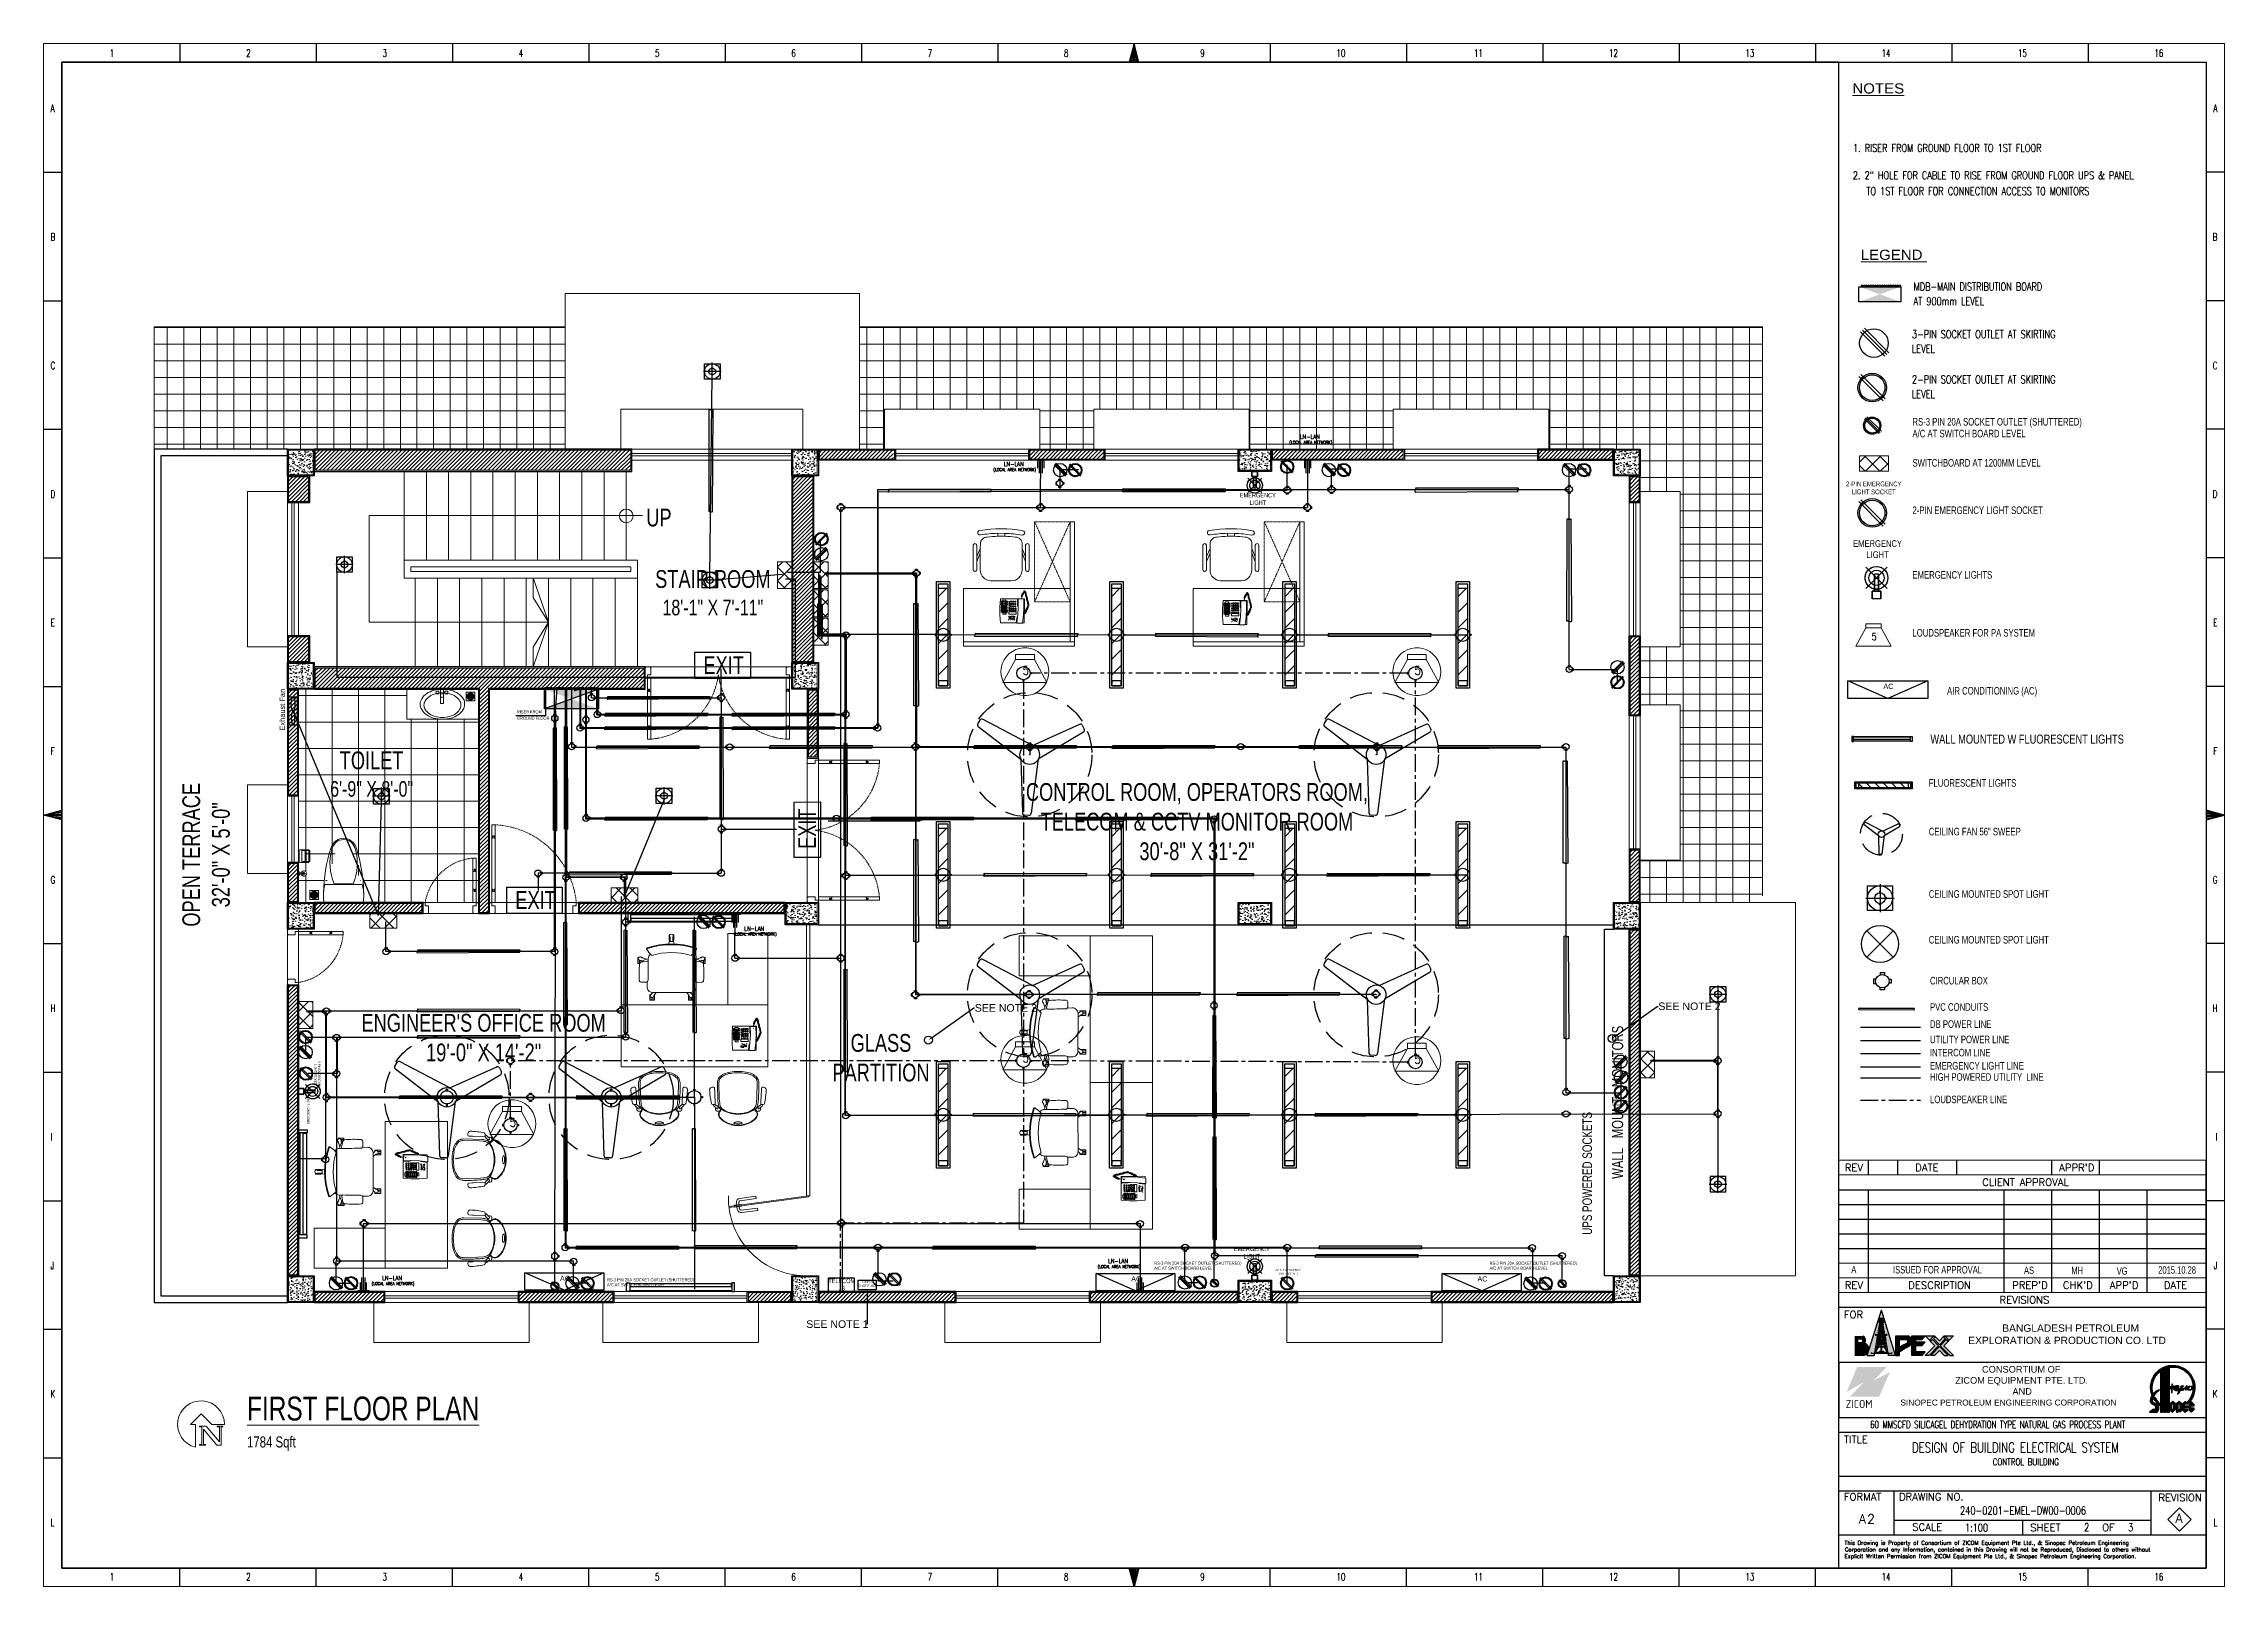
# Model space of a CAD drawing. Header units: inches. Extents: x 112 to 4169, y -2569 to 841.
# Drawn here: x 1572 to 2554, y -1182 to -488 of the extents above; entities that cross this region are included whole.
import ezdxf
from ezdxf import colors
from ezdxf.entities.mleader import LeaderData, LeaderLine
from ezdxf.math import Vec2, Vec3

# ---------------------------------------------------------------- set-up
doc = ezdxf.new("R2010")
doc.units = ezdxf.units.IN
doc.header["$MEASUREMENT"] = 0
for name, pattern in [('Bathroom _ King & Twin$0$CENTER', [50.8, 31.75, -6.35, 6.35, -6.35]), ('CENTER', [2, 1.25, -0.25, 0.25, -0.25]), ('DASH', [0.35, 0.25, -0.1]), ('DASHED', [0.75, 0.5, -0.25]), ('HIDDEN', [9.525, 6.35, -3.175])]:
    doc.linetypes.add(name, pattern=pattern)
doc.layers.get('Defpoints').update_dxf_attribs({"lineweight": 0})
for name, color, linetype in [('BORDER', 4, 'Continuous'), ('Cables', 7, 'Continuous'), ('Exhaust Fans', 7, 'Continuous'), ('HVAC', 44, 'Continuous'), ('Layer 1', 7, 'Continuous'), ('Lights', 7, 'Continuous'), ('Panels', 1, 'Continuous'), ('PVC Conduit and Circular Boxes', 7, 'Continuous'), ('Sockets', 7, 'Continuous'), ('TEG BORDER', 7, 'Continuous'), ('wall 05', 253, 'Continuous')]:
    doc.layers.add(name, color=color, linetype=linetype)
for name, color, linetype, lineweight in [('COLUMN', 1, 'Continuous', 25), ('DOOR', 115, 'Continuous', 15), ('DOOR_GLASS', 140, 'Continuous', 15), ('E-CF-Ceiling-Fan', 42, 'Continuous', 30), ('E-LAN', 6, 'Continuous', 30), ('E-Legend', 7, 'Continuous', 30), ('E-MDB', 1, 'Continuous', 30), ('FLOOR TILE', 40, 'Continuous', 15), ('Glass', 5, 'Continuous', 9), ('HACTH', 8, 'Continuous', 9), ('I-WC----EXST', 7, 'Continuous', 15), ('I-WC----N', 7, 'Continuous', 15), ('ID-FURN', 7, 'Continuous', 15), ('MARKER', 171, 'Continuous', 15), ('ONDOCS', 7, 'Continuous', 0), ('Plaster Line', 254, 'Continuous', 15), ('Porch', 90, 'Continuous', 15), ('railing', 232, 'Continuous', 15), ('Stair', 86, 'Continuous', 18), ('Sunshed', 5, 'Continuous', 15), ('Switchboard', 30, 'Continuous', 13), ('Text', 252, 'Continuous', 15), ('Text-01', 253, 'Continuous', 15), ('WINDOW', 140, 'Continuous', 9)]:
    doc.layers.add(name, color=color, linetype=linetype, lineweight=lineweight)
doc.styles.add('1', font='isocp.shx')
doc.styles.add('HZTXT', font='simplexs.shx', dxfattribs={"width": 0.7, "bigfont": 'hztxt.shx'})
doc.styles.get("Standard").update_dxf_attribs({"font": 'arial.ttf'})
doc.styles.add('Swiss721', font='swisscl.ttf')
doc.styles.add('TAVE1', font='ROMANS.shx', dxfattribs={"width": 0.75})
doc.styles.add('TEG BORDER', font='txt_qlt.shx', dxfattribs={"width": 0.7, "bigfont": 'hztxt.shx'})
doc.styles.add('TIMES', font='ARIALN.TTF')
pattern_1 = [(50, (0, 0), (3.58630091, -0.313760675), [0.375, -4.125]), (355, (0, 0), (-0.69375667, 3.76096067), [0.3, -3.3]), (100.4514, (0.299, -0.026), (2.89254691, 3.44719771), [0.31870095, -3.50571056]), (46.1842, (0, 1), (5.33620524, -0.82759507), [0.5625, -6.1875]), (96.6356, (0.4447, 0.931), (4.67331353, 4.87058935), [0.47805144, -5.258565]), (351.1842, (0, 1), (4.67330973, 4.870593), [0.45, -4.95]), (21, (0.5, 0.75), (2.98453526, -2.01309445), [0.375, -4.125]), (326, (0.5, 0.75), (1.21657666, 3.62575023), [0.3, -3.3]), (71.4514, (0.7487, 0.5822), (4.20111314, 1.61265248), [0.31870095, -3.50571056]), (37.5, (0, 0), (0.060799277, 1.66446927), [0, -3.26, 0, -3.35, 0, -3.3125]), (7.5, (0, 0), (1.315347687, 1.97205856), [0, -1.91, 0, -3.185, 0, -1.2625]), (327.5, (-1.115, 0), (2.66911218, -0.112774359), [0, -1.25, 0, -3.9, 0, -5.175]), (317.5, (-1.615, 0), (2.915930847, 0.50052491), [0, -1.625, 0, -2.59, 0, -3.675])]
pattern_2 = [(45, (-121375.1227, -172383.6424), (-0.8838834765, 0.8838834765), [])]
pattern_3 = [(45, (-117177.46, -173725.3368), (-0.8838834765, 0.8838834765), [])]
pattern_4 = [(45, (-121374.6227, -172383.6424), (-0.8838834765, 0.8838834765), [])]
pattern_5 = [(135, (2359.9644, -995.525), (-3.093592, -3.093592), []), (225, (2359.9644, -995.525), (3.093592, -3.093592), [])]

msp = doc.modelspace()

# ---------------------------------------------------------------- texts
msp.add_text('Exhaust Fan', height=2.3967, rotation=90).set_placement((1680.42, -796.86))
at = {"layer": 'Cables', "color": 68, "lineweight": 30, "style": 'Swiss721'}
msp.add_text('UPS POWERED SOCKETS', height=4.2944, rotation=90, dxfattribs=at).set_placement((2268.9, -1023.76))
at = {"layer": 'E-LAN', "lineweight": 0, "style": 'TAVE1', "width": 0.75}
for s, height, p in [('(LOCAL AREA NETWORK)', 1.3659, (2132.66, -667.79)), ('LN-LAN', 1.951, (2137.39, -665.63)), ('LN-LAN', 1.951, (2004.09, -677.92)), ('(LOCAL AREA NETWORK)', 1.3659, (1999.36, -680.09)), ('(LOCAL AREA NETWORK)', 1.3659, (1882.52, -889.13)), ('LN-LAN', 1.951, (1887.25, -886.96)), ('(LOCAL AREA NETWORK)', 1.3659, (2046.33, -1038.74)), ('LN-LAN', 1.951, (2051.06, -1036.57)), ('(LOCAL AREA NETWORK)', 1.3659, (1719.47, -1046.37)), ('LN-LAN', 1.951, (1724.2, -1044.2))]:
    msp.add_text(s, height=height, dxfattribs=at).set_placement(p)
at = {"layer": 'E-Legend', "lineweight": 0, "style": 'TIMES', "width": 1.3}
for s, p in [('%%UNOTES', (2386.12, -510.15)), ('%%ULEGEND ', (2389.87, -585.02))]:
    msp.add_text(s, height=4.547, dxfattribs=at).set_placement(p)
at = {"layer": 'E-MDB', "color": 0, "lineweight": 0, "style": 'TAVE1', "width": 0.75}
for s, height, p in [('1. RISER FROM GROUND FLOOR TO 1ST FLOOR ', 3.5721, (2386.4, -536.47)), ('2. 2" HOLE FOR CABLE TO RISE FROM GROUND FLOOR UPS & PANEL   ', 3.5721, (2386.35, -548.77)), ('TO 1ST FLOOR FOR CONNECTION ACCESS TO MONITORS', 3.5721, (2392.44, -555.89)), ('MDB-MAIN DISTRIBUTION BOARD', 3.5721, (2413.71, -598.86)), ('AT 900mm LEVEL', 3.5721, (2413.71, -605.44)), ('3-PIN SOCKET OUTLET AT SKIRTING', 3.5721, (2412.96, -620.26)), ('LEVEL', 3.572, (2412.96, -626.84)), ('2-PIN SOCKET OUTLET AT SKIRTING', 3.5721, (2412.96, -640.64)), ('LEVEL', 3.572, (2412.96, -647.23)), ('DESIGN OF BUILDING ELECTRICAL SYSTEM', 4.4651, (2412.96, -1121.71)), ('CONTROL BUILDING', 3.1256, (2449.31, -1127.5)), ('240-0201-EMEL-DW00-0006', 3.6168, (2434.6, -1149.65)), ('1:100', 3.572, (2436.87, -1157.34)), ('2', 3.57, (2490.47, -1157.17)), ('3', 3.57, (2510.27, -1157.18))]:
    msp.add_text(s, height=height, dxfattribs=at).set_placement(p)
at = {"layer": 'HVAC'}
for height, p in [(2.348, (2400.07, -778.12)), (2.316, (1804.26, -1044.54)), (2.316, (2061.45, -1044.75)), (2.316, (2217.32, -1044.77))]:
    msp.add_text('AC', height=height, dxfattribs=at).set_placement(p)
at = {"layer": 'Sockets', "color": 0, "style": 'Swiss721'}
for s, height, p in [('RS-3 PIN 20A SOCKET OUTLET (SHUTTERED)', 3.3899, (2413.18, -659.59)), ('A/C AT SWITCH BOARD LEVEL', 3.3899, (2413.18, -664.89)), ('SWITCHBOARD AT 1200MM LEVEL', 3.3899, (2413.18, -678.06)), ('2-PIN EMERGENCY LIGHT SOCKET', 3.3899, (2413.18, -699.4)), ('EMERGENCY LIGHTS', 3.3899, (2413.18, -728.47)), ('LOUDSPEAKER FOR PA SYSTEM', 3.3899, (2413.18, -754.56)), ('AIR CONDITIONING (AC)', 3.3899, (2428.77, -780.64)), ('WALL MOUNTED W FLUORESCENT LIGHTS ', 4.0678, (2421.25, -802.73)), ('FLUORESCENT LIGHTS ', 3.3899, (2420.54, -822.11)), ('CEILING FAN 56" SWEEP', 3.3899, (2420.54, -844.01)), ('CEILING MOUNTED SPOT LIGHT', 3.3899, (2420.54, -872.09)), ('CEILING MOUNTED SPOT LIGHT', 3.3899, (2420.54, -892.68)), ('CIRCULAR BOX', 3.3899, (2421.07, -911.09)), ('PVC CONDUITS', 3.3899, (2421.07, -922.95)), ('DB POWER LINE', 3.3899, (2421.07, -930.63)), ('UTILITY POWER LINE', 3.3899, (2421.07, -937.54)), ('INTERCOM LINE', 3.3899, (2421.07, -943.47)), ('EMERGENCY LIGHT LINE', 3.3899, (2421.07, -949.4)), ('HIGH POWERED UTILITY  LINE', 3.3899, (2421.07, -954.45)), ('LOUDSPEAKER LINE', 3.3899, (2421.07, -964.53))]:
    msp.add_text(s, height=height, dxfattribs=at).set_placement(p)
at = {"layer": 'Sockets', "style": 'Swiss721'}
for s, height, p in [('GROUND FLOOR', 1.4315, (1784.86, -792)), ('RISER FROM', 1.431, (1784.86, -789.16))]:
    msp.add_text(s, height=height, dxfattribs=at).set_placement(p)
at = {"layer": 'Sockets', "color": 3, "style": 'Swiss721'}
for s, p in [('A/C AT SWITCH BOARD LEVEL', (2071.78, -1039.46)), ('RS-3 PIN 20A SOCKET OUTLET (SHUTTERED)', (2071.78, -1037.22)), ('A/C AT SWITCH BOARD LEVEL', (2222.76, -1039.5)), ('RS-3 PIN 20A SOCKET OUTLET (SHUTTERED)', (2222.76, -1037.27)), ('A/C AT SWITCH BOARD LEVEL', (1825.41, -1046.96)), ('RS-3 PIN 20A SOCKET OUTLET (SHUTTERED)', (1825.41, -1044.72))]:
    msp.add_text(s, height=1.4315, dxfattribs=at).set_placement(p)
at = {"layer": 'Text', "color": 4, "attachment_point": 2, "style": 'Swiss721'}
for s, insert, char_height, width in [('2-PIN EMERGENCY LIGHT SOCKET', (2395.76, -684.78), 2.1528, 26.4402), ('EMERGENCY LIGHT ', (2118.46, -689.94), 2, 15.6576), ('EMERGENCY LIGHT ', (2397.47, -711.18), 3.0139, 23.5954), ('EXIT ', (1877.95, -763.4), 8, 62.6303), ('EXIT ', (1793.26, -869.1), 8, 62.6303), ('EMERGENCY LIGHT ', (2115.77, -1029.1), 2, 15.6576), ('2-PIN EMERGENCY LIGHT SOCKET', (2131.96, -1039.09), 1, 12.2818)]:
    msp.add_mtext(s, dxfattribs=dict(at, insert=insert, char_height=char_height, width=width))
at = {"layer": 'Text', "char_height": 8, "attachment_point": 2, "style": 'Swiss721'}
for s, insert, width in [('UP', (1848.79, -697), 12.7258), ('STAIR ROOM \\H7.0000;18\'-1" X 7\'-11" ', (1873.09, -724.65), 62.6303), ('TOILET \\P{\\H0.875x;6\'-9" X 8\'-0" }', (1719.45, -806.26), 42.5244), ('CONTROL ROOM, OPERATORS ROOM, TELECOM & CCTV MONITOR ROOM 30\'-8" X 31\'-2" ', (2091.03, -820.49), 158.6564), ('ENGINEER\'S OFFICE ROOM 19\'-0" X 14\'-2"', (1769.88, -924.35), 122.9413), ('GLASS PARTITION', (1948.77, -933.41), 65.5935)]:
    msp.add_mtext(s, dxfattribs=dict(at, insert=insert, width=width))
at = {"layer": 'Text', "attachment_point": 2, "rotation": 90, "style": 'Swiss721'}
for s, insert, char_height, width in [('OPEN TERRACE\\P32\'-0" X 5\'-0"', (1634.23, -852.75), 8, 73.1395), ('WALL   MOUNT   MONITORS', (2277.91, -964.14), 5, 95.3252)]:
    msp.add_mtext(s, dxfattribs=dict(at, insert=insert, char_height=char_height, width=width))
at = {"layer": 'Text', "color": 4, "attachment_point": 2, "style": 'Swiss721'}
for s, insert, char_height, width, rotation in [('EXIT ', (1911.49, -841.02), 8, 62.6303, 90), ('2-PIN EMERGENCY LIGHT SOCKET', (1696.37, -951.51), 1, 12.2818, 270), ('EMERGENCY LIGHT ', (1690.4, -967.84), 1, 12.2818, 90)]:
    msp.add_mtext(s, dxfattribs=dict(at, insert=insert, char_height=char_height, width=width, rotation=rotation))
at = {"layer": 'Text', "color": 0, "insert": (1931.1, -1043.52), "char_height": 2, "width": 15.6576, "attachment_point": 2, "style": 'Swiss721'}
msp.add_mtext('TELECOM \\PJB', dxfattribs=at)
at = {"layer": 'Text', "color": 1, "insert": (1942.49, -1044.46), "char_height": 1.05, "width": 10.9603, "attachment_point": 2, "style": 'Swiss721'}
msp.add_mtext('RISER\\PTO 1ST FLOOR', dxfattribs=at)
at = {"layer": 'Text-01', "insert": (1663.35, -1096.58), "char_height": 10.7333, "width": 176.7295, "attachment_point": 1, "style": 'Swiss721'}
msp.add_mtext('{\\LFIRST FLOOR PLAN\\H0.4658x;\\l  \\P1784 Sqft}', dxfattribs=at)

# ---------------------------------------------------------------- blocks, each defined once
blk = doc.blocks.new('A$C63C712C3')
at = {"ltscale": 2}
for p, q in [((40, 42), (34, 42)), ((40, 16), (34, 16)), ((1231, 42), (1237, 42)), ((1231, 16), (1237, 16))]:
    blk.add_line(p, q, dxfattribs=at)
for points in [[(35, 103), (0, 103), (0, 0), (35, 0)], [(35, 103), (1235, 103), (1235, 90), (35, 90)], [(40, 48), (1231, 48), (1231, 10), (40, 10)], [(1235, 103), (1271, 103), (1271, 0), (1235, 0)]]:
    blk.add_lwpolyline(points, close=True, dxfattribs=at)
blk = doc.blocks.new('C 12X12')
at = {"layer": 'HACTH'}
h = blk.add_hatch(dxfattribs=at)
h.set_pattern_fill('AR-CONC', color=256, scale=0.5, style=0)
h.set_pattern_definition(pattern_1)
h.paths.add_polyline_path([(88279, -6819.5), (88279, -6808.5), (88268, -6808.5), (88268, -6819.5)])
at = {"layer": 'COLUMN'}
blk.add_lwpolyline([(88267.5, -6808), (88279.5, -6808), (88279.5, -6820), (88267.5, -6820)], close=True, dxfattribs=at)
at = {"layer": 'Plaster Line'}
blk.add_lwpolyline([(88268, -6808.5), (88279, -6808.5), (88279, -6819.5), (88268, -6819.5)], close=True, dxfattribs=at)
blk = doc.blocks.new('C10X15')
at = {"layer": 'HACTH'}
h = blk.add_hatch(dxfattribs=at)
h.set_pattern_fill('AR-CONC', color=256, scale=0.5, style=0)
h.set_pattern_definition(pattern_1)
h.paths.add_polyline_path([(88231.5, -6817.5), (88231.5, -6808.5), (88217.5, -6808.5), (88217.5, -6817.5)])
at = {"layer": 'COLUMN'}
blk.add_lwpolyline([(88217, -6808), (88232, -6808), (88232, -6818), (88217, -6818)], close=True, dxfattribs=at)
at = {"layer": 'Plaster Line'}
blk.add_lwpolyline([(88217.5, -6808.5), (88231.5, -6808.5), (88231.5, -6817.5), (88217.5, -6817.5)], close=True, dxfattribs=at)
blk = doc.blocks.new('floor drain 01')
at = {"color": 0}
blk.add_lwpolyline([(-10, -10), (90, -10), (90, 90), (-10, 90)], close=True, dxfattribs=at)
for points in [[(2, 47, 0.191053), (7, 42, 0.194336), (16, 42, -0.272606), (25, 41, 1.040732), (27, 44, 0.091346), (26, 45, 0.160783), (17, 46, -0.323658), (9, 51, 0.91079)], [(6, 23, 0.191053), (12, 23, 0.194336), (19, 28, -0.272606), (27, 32, 1.040732), (27, 36, 0.091346), (26, 36, 0.160783), (18, 32, -0.323658), (9, 31, 0.91079)], [(14, 68, 0.191053), (15, 61, 0.194336), (22, 56, -0.272606), (29, 50, 1.040732), (32, 51, 0.091346), (32, 53, 0.160783), (25, 59, -0.323658), (22, 67, 0.91079)], [(22, 6, 0.191053), (28, 10, 0.194336), (31, 18, -0.272606), (34, 26, 1.040732), (32, 29, 0.091346), (31, 28, 0.160783), (27, 20, -0.323658), (20, 14, 0.91079)], [(35, 78, 0.191053), (32, 72, 0.194336), (35, 63, -0.272606), (37, 55, 1.040732), (40, 53, 0.091346), (41, 55, 0.160783), (39, 64, -0.323658), (41, 72, 0.91079)], [(45, 2, 0.191053), (48, 8, 0.194336), (45, 17, -0.272606), (43, 25, 1.040732), (40, 27, 0.091346), (39, 25, 0.160783), (41, 16, -0.323658), (39, 8, 0.91079)], [(58, 74, 0.191053), (52, 70, 0.194336), (49, 62, -0.272606), (46, 54, 1.040732), (48, 51, 0.091346), (49, 52, 0.160783), (53, 60, -0.323658), (60, 66, 0.91079)], [(66, 12, 0.191053), (65, 19, 0.194336), (58, 24, -0.272606), (51, 30, 1.040732), (48, 29, 0.091346), (48, 27, 0.160783), (55, 21, -0.323658), (58, 13, 0.91079)], [(74, 57, 0.191053), (68, 57, 0.194336), (61, 52, -0.272606), (53, 48, 1.040732), (53, 44, 0.091346), (54, 44, 0.160783), (62, 48, -0.323658), (71, 49, 0.91079)], [(78, 33, 0.191053), (73, 38, 0.194336), (64, 38, -0.272606), (55, 39, 1.040732), (53, 36, 0.091346), (54, 35, 0.160783), (63, 34, -0.323658), (71, 29, 0.91079)]]:
    blk.add_lwpolyline(points, format="xyb", close=True, dxfattribs=at)
for centre, radius in [((40, 40), 41.7), ((32, 45), 1.83), ((33, 34), 1.83), ((42, 49), 1.83), ((43, 31), 1.83), ((50, 41), 1.83)]:
    blk.add_circle(centre, radius, dxfattribs=at)
blk = doc.blocks.new('A$C755F672F')
at = {"layer": 'Defpoints'}
for points in [[(0.25, 0), (0.25, -0.25), (0, -0.25), (0, 0)], [(5, 0), (5, -0.25), (4.75, -0.25), (4.75, 0)], [(0.25, -24.75), (0.25, -25), (0, -25), (0, -24.75)], [(5, -24.75), (5, -25), (4.75, -25), (4.75, -24.75)]]:
    blk.add_lwpolyline(points, close=True, dxfattribs=at)
at = {"layer": 'DOOR'}
for points in [[(5, -1), (3.5, -1), (3.5, -2.5), (0.25, -2.5), (0.25, -2.25), (0, -2.25), (0, -0.25), (0.25, -0.25), (0.25, 0), (4.75, 0), (4.75, -0.25), (5, -0.25), (5, -1)], [(10, -1.75), (10, -2), (11, -2), (11, -2.5), (5, -2.5), (5, -1), (11, -1), (11, -1.5), (10, -1.5), (10, -1.75), (10, -1.5), (11, -1.5), (11, -1), (19, -1), (19, -1.5), (20, -1.5), (20, -2), (19, -2), (19, -2.5), (11, -2.5), (25, -2.5), (25, -1), (19, -1)], [(5, -24), (3.5, -24), (3.5, -22.5), (0.25, -22.5), (0.25, -22.75), (0, -22.75), (0, -24.75), (0.25, -24.75), (0.25, -25), (4.75, -25), (4.75, -24.75), (5, -24.75), (5, -24)]]:
    blk.add_lwpolyline(points, dxfattribs=at)
at = {"layer": 'DOOR', "linetype": 'DASHED', "lineweight": 0}
blk.add_arc((1.01, -0.23), 24.1, 279.53518, 354.60488, dxfattribs=at)
at = {"layer": 'HACTH', "lineweight": 0, "ltscale": 10}
for p, q in [((0, -2.25), (0, -22.75)), ((5, -1.5), (5, -24))]:
    blk.add_line(p, q, dxfattribs=at)
blk = doc.blocks.new('A$C6B9F22C7')
at = {"layer": 'DOOR_GLASS', "lineweight": 9}
for p, q in [((30.04, 10.46), (22.73, 9.48)), ((22.88, 8.43), (22.73, 9.48)), ((30.18, 9.4), (22.88, 8.43)), ((30.75, 5.15), (23.44, 4.18)), ((23.44, 4.18), (23.58, 3.12)), ((30.89, 4.1), (23.58, 3.12)), ((33.22, 8.09), (30, 7.66)), ((30, 7.66), (30.02, 7.47)), ((30.02, 7.47), (33.25, 7.9)), ((30.09, 6.98), (33.32, 7.41)), ((30.12, 6.78), (30.09, 6.98)), ((33.34, 7.21), (30.12, 6.78)), ((31.08, 7.81), (30.95, 8.82)), ((31.2, 6.93), (31.33, 5.92)), ((32.14, 7.95), (32.01, 8.96)), ((32.26, 7.07), (32.39, 6.06)), ((33.25, 7.9), (33.22, 8.09)), ((33.32, 7.41), (33.34, 7.21))]:
    blk.add_line(p, q, dxfattribs=at)
at = {"layer": 'DOOR_GLASS'}
blk.add_lwpolyline([(0, 2.96), (35.68, 7.72), (35.62, 8.22), (-0.07, 3.45)], close=True, dxfattribs=at)
blk.add_arc((0.83, 3.79), 35.18, 358.64154, 91.35293, dxfattribs=at)
at = {"layer": 'DOOR_GLASS', "lineweight": 9}
for centre, major_axis, start_param, end_param in [((30.27, 8.73), (-1.39, 1.06), 3.926991, 5.497787), ((30.27, 8.73), (-0.412, -0.54), 2.356194, 3.926991), ((30.66, 5.83), (-0.54, 0.412), 2.356194, 3.926991), ((30.66, 5.83), (-1.06, -1.39), 0.785398, 2.356194)]:
    blk.add_ellipse(centre, major_axis=major_axis, ratio=1, start_param=start_param, end_param=end_param, dxfattribs=at)
blk = doc.blocks.new('$plan$00000388')
for p, q in [((-212, 108), (-212, -108)), ((-202, -210), (-202, 210)), ((0, -221), (0, 221))]:
    blk.add_line(p, q)
blk.add_lwpolyline([(-202, -210), (-152, -221), (-102, -226), (-50, -226), (0, -221)])
for centre, radius, start, end in [((-595, 0), 129, 159.5476, 200.4524), ((-562, -12), 164, 107.2477, 159.5476), ((-580, 0), 129, 136.8543, 223.1457), ((-556, -23), 163, 104.7786, 136.8543), ((-71, -1597), 1823, 91.2224, 107.2477), ((-443, -448), 602, 67.3737, 104.7786), ((-76, -236), 463, 97.7399, 105.822), ((-76, -236), 463, 80.5377, 97.7399), ((-562, 12), 164, 200.4524, 252.7523), ((-556, 23), 163, 223.1457, 255.2214), ((-71, 1597), 1823, 252.7523, 268.7776), ((-443, 448), 602, 255.2214, 292.6263)]:
    blk.add_arc(centre, radius, start, end)
blk = doc.blocks.new('h')
at = {"layer": 'I-WC----N', "color": 252, "linetype": 'CENTER', "ltscale": 0.2}
for p, q in [((544281, -25820), (544314, -25820)), ((544297, -25837), (544297, -25801))]:
    blk.add_line(p, q, dxfattribs=at)
at = {"layer": 'I-WC----N'}
blk.add_lwpolyline([(544273, -25760), (544321, -25760), (544321, -25765), (544273, -25765)], close=True, dxfattribs=at)
blk.add_lwpolyline([(544289, -25814), (544289, -25765), (544305, -25765), (544305, -25814)], dxfattribs=at)
at = {"layer": 'I-WC----N', "linetype": 'DASH', "ltscale": 5}
blk.add_circle((544297, -25820), 30, dxfattribs=at)
at = {"layer": 'I-WC----N'}
for radius in [10, 5]:
    blk.add_circle((544297, -25820), radius, dxfattribs=at)
blk = doc.blocks.new('typical king$0$5767 PAPER HOLDER')
at = {"color": 0, "linetype": 'CENTER', "lineweight": -2, "ltscale": 0.5}
blk.add_line((80, 98), (80, -92), dxfattribs=at)
at = {"color": 0, "linetype": 'DASHED', "lineweight": -2, "ltscale": 10, "flags": 128}
for points in [[(5, 52), (0, 52), (0, -52), (5, -52)], [(97, 72), (5, 72), (5, -72), (100, -72)]]:
    blk.add_lwpolyline(points, dxfattribs=at)
at = {"color": 0, "linetype": 'DASHED', "lineweight": -2, "ltscale": 10}
blk.add_lwpolyline([(100, -62), (35, -62), (35, 62), (97, 62)], dxfattribs=at)
blk.add_lwpolyline([(75, -72), (85, -72), (85, 72), (75, 72)], close=True, dxfattribs=at)
at = {"color": 0, "linetype": 'ByBlock', "lineweight": -2, "flags": 128}
blk.add_lwpolyline([(100, -72), (115, -72), (115, 72), (100, 72)], dxfattribs=at)
at = {"color": 0, "linetype": 'ByBlock', "lineweight": -2}
blk.add_lwpolyline([(100, 62), (125, 62), (125, -62), (100, -62)], dxfattribs=at)
blk = doc.blocks.new('HANDWASH-02-PLAN')
at = {"layer": 'I-WC----N', "color": 2}
for points in [[(5, 0, 0.068513), (104, 14, 0.080648), (182, 50, 0.107051), (242, 112, 0.160603), (255, 169, 0.138041), (238, 230, 0.107051), (182, 289, 0.080648), (104, 325, 0.068513), (5, 339, 0.068513), (-94, 325, 0.080648), (-172, 289, 0.107051), (-228, 230, 0.138041), (-245, 169, 0.138041), (-228, 108, 0.107051), (-172, 50, 0.080648), (-94, 14, 0.068513)], [(5, 42, 0.067522), (88, 53, 0.079863), (152, 82, 0.107115), (202, 134, 0.162551), (213, 180, 0.139778), (199, 230, 0.107115), (152, 278, 0.079863), (88, 307, 0.067522), (5, 319, 0.067522), (-78, 307, 0.079863), (-142, 278, 0.107115), (-188, 230, 0.139778), (-203, 180, 0.139778), (-188, 130, 0.107115), (-142, 82, 0.079863), (-78, 53, 0.067522)]]:
    blk.add_lwpolyline(points, format="xyb", close=True, dxfattribs=at)
blk.add_circle((0, 72), 20, dxfattribs=at)
blk = doc.blocks.new('A$C01EB0BB3')
at = {"layer": 'I-WC----N', "color": 250, "ltscale": 0.5}
for points in [[(8.43, 2.06), (8.43, 0.85), (7.23, 0.85), (7.23, 2.06)], [(9.08, 6.42), (9.08, 0), (10.51, 0), (10.51, 6.42)], [(11.15, 2.06), (11.15, 0.85), (12.36, 0.85), (12.36, 2.06)]]:
    blk.add_lwpolyline(points, close=True, dxfattribs=at)
at = {"layer": 'I-WC----N', "color": 2, "xscale": 0.03999999999359716, "yscale": 0.03999999999359716, "zscale": 0.03999999999359716}
blk.add_blockref('HANDWASH-02-PLAN', (9.79, 0), dxfattribs=at)
blk = doc.blocks.new('chair_12')
at = {"layer": 'ID-FURN', "color": 8}
for p, q in [((-236, -220), (-236, -273)), ((40, -51), (-40, -50)), ((40, -84), (-40, -84)), ((234, -221), (234, -274)), ((-276, -313), (-276, -366)), ((274, -314), (274, -367))]:
    blk.add_line(p, q, dxfattribs=at)
blk.add_lwpolyline([(-236, -273), (-236, -464, 0.411076), (-117, -584), (113, -585, 0.419442), (234, -465), (234, -274), (274, -367), (274, -460, 1.013898), (314, -461), (314, -186, 0.968623), (274, -185), (274, -314), (234, -221), (235, -169, 0.414335), (160, -94, 0.02236), (40, -84), (40, -51, -0.033856), (234, -70, 1.009644), (243, -21, 0.081725), (-243, -19, 1.009644), (-235, -69, -0.033856), (-40, -50), (-40, -84, 0.02236), (-160, -93, 0.416163), (-235, -168), (-236, -220), (-276, -313), (-276, -184, 0.92691), (-316, -184), (-316, -459, 1.016772), (-276, -459), (-276, -366)], format="xyb", close=True, dxfattribs=at)
blk = doc.blocks.new('ws 1200x1350')
at = {"layer": 'ID-FURN', "color": 8, "linetype": 'HIDDEN', "ltscale": 0.05}
for p, q in [((-7943, 23139), (-7543, 22239)), ((-7543, 23139), (-7943, 22239))]:
    blk.add_line(p, q, dxfattribs=at)
blk.add_lwpolyline([(-7943, 22239), (-7543, 22239), (-7543, 23139), (-7943, 23139)], close=True, dxfattribs=at)
at = {"layer": 'ID-FURN', "color": 8, "ltscale": 0.05}
for points in [[(-7543, 23139), (-7543, 21789), (-7493, 21789), (-7493, 23139)], [(-7543, 22389), (-7543, 21789), (-8743, 21789), (-8743, 22389)], [(-8743, 21789), (-8743, 21739), (-7493, 21739), (-7493, 21789)]]:
    blk.add_lwpolyline(points, close=True, dxfattribs=at)
at = {"layer": 'ID-FURN', "ltscale": 0.05}
blk.add_blockref('chair_12', (-8318, 23059), dxfattribs=at)
blk = doc.blocks.new('ch-1')
at = {"layer": 'ID-FURN', "color": 252}
for p, q in [((59, 251), (108, 249)), ((104, 264), (103, 306)), ((316, 240), (344, 239)), ((334, 275), (336, 266)), ((-8, 198), (0, 193)), ((0, 196), (0, -196)), ((59, -250), (108, -248)), ((103, -306), (104, -264)), ((316, -239), (344, -238)), ((334, -275), (336, -265))]:
    blk.add_line(p, q, dxfattribs=at)
at = {"layer": 'ID-FURN', "color": 252, "lineweight": 13}
for p, q in [((300, 345), (297, 341)), ((297, 341), (297, 331)), ((297, 331), (298, 330)), ((298, 330), (328, 330)), ((298, 329), (298, 324)), ((298, 329), (328, 329)), ((353, 345), (300, 345)), ((309, 312), (327, 312)), ((309, 311), (327, 311)), ((322, 297), (316, 297)), ((326, 307), (321, 294)), ((353, 298), (339, 255)), ((353, 297), (352, 297)), ((357, 341), (353, 345)), ((357, 301), (353, 297)), ((357, 341), (357, 336)), ((357, 301), (357, 305)), ((-76, 222), (-80, 218)), ((-80, 218), (-80, 208)), ((-80, 208), (-79, 207)), ((-80, 188), (-79, 189)), ((-80, 178), (-80, 188)), ((-76, 174), (-80, 178)), ((-79, 207), (-48, 207)), ((-79, 206), (-79, 190)), ((-79, 206), (-49, 206)), ((-79, 190), (-49, 190)), ((-79, 189), (-48, 189)), ((-23, 222), (-76, 222)), ((-23, 174), (-76, 174)), ((-25, 175), (0, 157)), ((-20, 218), (-23, 222)), ((-20, 218), (-20, 213)), ((559, 15), (521, 15)), ((533, 24), (530, 21)), ((530, 21), (530, 15)), ((586, 24), (533, 24)), ((590, 21), (586, 24)), ((590, 21), (590, 16)), ((-76, -174), (-80, -177)), ((-80, -177), (-80, -187)), ((-80, -187), (-79, -188)), ((-80, -208), (-79, -207)), ((-80, -218), (-80, -208)), ((-76, -221), (-80, -218)), ((-79, -188), (-48, -188)), ((-79, -189), (-49, -189)), ((-79, -206), (-79, -189)), ((-79, -206), (-49, -206)), ((-79, -207), (-48, -207)), ((-23, -174), (-76, -174)), ((-23, -221), (-76, -221)), ((-25, -175), (0, -157)), ((-20, -218), (-23, -221)), ((-20, -218), (-20, -213)), ((-8, -198), (0, -192)), ((559, -14), (521, -14)), ((530, -20), (530, -14)), ((533, -23), (530, -20)), ((586, -23), (533, -23)), ((590, -20), (586, -23)), ((590, -20), (590, -15)), ((297, -331), (298, -329)), ((297, -340), (297, -331)), ((300, -344), (297, -340)), ((298, -328), (298, -324)), ((298, -328), (328, -328)), ((298, -329), (328, -329)), ((353, -344), (300, -344)), ((309, -311), (327, -311)), ((309, -312), (327, -312)), ((322, -296), (316, -296)), ((326, -307), (321, -293)), ((353, -298), (339, -254)), ((353, -296), (352, -296)), ((357, -300), (353, -296)), ((357, -340), (353, -344)), ((357, -300), (357, -305)), ((357, -340), (357, -336))]:
    blk.add_line(p, q, dxfattribs=at)
at = {"layer": 'ID-FURN', "color": 252}
for points in [[(321, 252), (309, 310)], [(321, -252), (309, -310)]]:
    blk.add_lwpolyline(points, dxfattribs=at)
at = {"layer": 'ID-FURN', "color": 252, "lineweight": 13}
blk.add_lwpolyline([(495, -26), (521, -22), (521, 22), (495, 26)], dxfattribs=at)
at = {"layer": 'ID-FURN', "color": 252}
for centre, radius, start, end in [((57, 194), 57, 87.5809, 177.8265), ((123, 309), 20.1, 95.0446, 186.0128), ((126, 262), 22.2, 175.0498, 270.9397), ((194, -511), 843, 83.3556, 94.9128), ((147, -5275), 5515, 88.3219, 90.2152), ((290, 307), 19.6, 11.3923, 86.0755), ((309, 250), 12.1, 267.6468, 9.6188), ((303, 268), 31.9, 13.7582, 74.5871), ((110, 210), 234, 7.127, 13.7582), ((342, 179), 59.8, 36.272, 87.3972), ((597, 1), 297, 122.0525, 136.7624), ((445, 244), 11.1, 21.1039, 124.6268), ((439, 242), 11.1, 21.1039, 91.3806), ((-306, 0), 794, 341.9963, 18.0037), ((-306, 0), 801, 341.9963, 18.0037), ((392, 194), 15.3, 136.9683, 155.6038), ((-286, 0), 693, 343.2048, 16.7952), ((57, -193), 57, 182.1735, 272.4191), ((342, -179), 59.8, 272.6028, 324.0692), ((392, -194), 15.3, 204.3962, 223.0317), ((597, -1), 297, 223.2376, 237.9475), ((123, -308), 20.1, 173.9872, 264.9554), ((126, -262), 22.2, 89.0603, 184.9502), ((194, 511), 843, 265.0872, 276.6444), ((147, 5275), 5515, 269.7848, 271.6781), ((290, -306), 19.6, 273.9245, 348.6077), ((309, -249), 12.1, 350.3812, 92.3532), ((303, -267), 31.9, 285.413, 346.2418), ((110, -210), 234, 346.2418, 352.873), ((439, -241), 11.1, 268.6194, 338.8961), ((445, -243), 11.1, 235.3732, 338.8961)]:
    blk.add_arc(centre, radius, start, end, dxfattribs=at)
at = {"layer": 'ID-FURN', "color": 252, "lineweight": 13}
for centre, radius, start, end in [((345, 321), 19.1, 310.5325, 193.4675), ((307, 313), 20, 342.2096, 8.7154), ((372, 292), 20, 135.2846, 161.7905), ((-32, 198), 19.1, 22.5325, 265.4675), ((-36, 159), 20, 54.2096, 80.7154), ((4, 215), 20, 207.2846, 233.7904), ((559, 35), 20, 270.2096, 296.7154), ((578, 0), 19.1, 238.5325, 121.4675), ((-32, -198), 19.1, 94.5325, 337.4675), ((-36, -159), 20, 279.2846, 305.7904), ((4, -214), 20, 126.2096, 152.7154), ((559, -34), 20, 63.2846, 89.7905), ((345, -320), 19.1, 166.5325, 49.4675), ((307, -313), 20, 351.2846, 17.7904), ((372, -292), 20, 198.2096, 224.7154)]:
    blk.add_arc(centre, radius, start, end, dxfattribs=at)
blk = doc.blocks.new("VISITOR'S CHAIR")
at = {"layer": 'ID-FURN'}
for p, q in [((-284, 373), (-275, 372)), ((-261, 241), (-256, 371)), ((-253, 410), (-253, 430)), ((-246, 415), (-252, 405)), ((-251, 378), (-240, 386)), ((-238, 446), (-237, 446)), ((-234, 392), (-226, 404)), ((-209, 412), (-220, 402)), ((-220, 402), (-216, 392)), ((-216, 125), (-213, 288)), ((-213, 288), (-206, 356)), ((-195, 429), (-209, 412)), ((-206, 445), (-200, 438)), ((-200, 438), (-204, 436)), ((-194, 437), (-202, 449)), ((-159, 444), (-196, 428)), ((194, 437), (202, 449)), ((194, 429), (209, 412)), ((206, 445), (200, 438)), ((200, 438), (204, 436)), ((206, 355), (211, 307)), ((209, 412), (220, 402)), ((211, 307), (215, 126)), ((220, 402), (216, 392)), ((233, 392), (226, 404)), ((227, 334), (233, 128)), ((251, 378), (240, 386)), ((246, 415), (252, 405)), ((252, 410), (252, 430)), ((260, 241), (256, 371)), ((287, 373), (278, 372)), ((-264, 191), (-263, 232)), ((-263, 232), (-261, 241)), ((-234, 128), (-234, 150)), ((262, 232), (260, 241)), ((264, 191), (262, 232))]:
    blk.add_line(p, q, dxfattribs=at)
for centre, major_axis, ratio, start_param, end_param in [((-162, 483), (40.7, 40.7), 1, 1.641382, 2.3562), ((-162, 483), (-37, 37), 1, 0.070585, 0.785404), ((-31, 377), (160, 160), 1, 1.106098, 1.669765), ((-31, 377), (156, 156), 1, 1.106098, 1.669765), ((-26, 384), (156, 156), 1, 1.024131, 1.139863), ((-26, 384), (-153, 153), 1, -0.546665, -0.430933), ((0, 280), (233, 233), 1, 0.786111, 1.024131), ((0, 280), (-229, 229), 1, -0.784686, -0.546665), ((-42, 582), (-3.34, 3.34), 1, -0.185935, 0.785398), ((-42, 582), (3.34, 3.34), 1, 2.356194, 3.327527), ((-22, 553), (28, 28), 1, 1.306571, 1.384862), ((-22, 610), (-28, 28), 1, 1.756731, 2.080357), ((0, 359), (-164, 164), 1, -0.967168, -0.603629), ((-9, 657), (-62.5, 62.5), 1, 2.080357, 2.239483), ((0, 732), (-116, 116), 1, 2.239483, 2.356194), ((0, 280), (233, 233), 1, 0.546665, 0.784686), ((0, 280), (-229, 229), 1, -1.024131, -0.786111), ((0, 732), (-116, 116), 1, 2.356194, 2.472906), ((9, 657), (62.5, 62.5), 1, 4.043702, 4.202828), ((22, 610), (28, 28), 1, 4.202828, 4.526454), ((22, 553), (-28, 28), 1, -1.384862, -1.299686), ((42, 582), (3.34, 3.34), 1, 5.497787, 6.46912), ((42, 582), (-3.34, 3.34), 1, 2.955658, 3.926991), ((25, 384), (-153, 153), 1, -1.139863, -1.024131), ((25, 384), (-156, 156), 1, -1.139863, -1.024131), ((28, 375), (159, 159), 1, 6.197379, 6.741162), ((28, 375), (-162, 162), 1, 4.626582, 5.170366), ((85, 416), (109, 109), 1, 6.212612, 6.231759), ((162, 483), (37, 37), 1, 5.497793, 6.212612), ((85, 416), (113, 113), 1, 6.212612, 6.231759), ((162, 483), (-40.7, 40.7), 1, 3.926985, 4.641803), ((603, 170), (-651, 651), 1, 0.573881, 0.750879), ((-285, 360), (-8.76, 8.76), 1, -0.863376, 0.564498), ((-246, 374), (-29, 9), 0.940619, -0.371164, 0.371164), ((-268, 332), (2.3, 41.2), 0.843481, -0.27588, 0.27588), ((-208, 326), (-64, 64), 1, -0.27183, -0.033972), ((-243, 367), (9.99, 9.99), 1, 1.377732, 2.024937), ((-236, 430), (11.7, 11.7), 1, 0.895345, 2.346242), ((-237, 411), (11.5, 11.5), 1, 2.359032, 2.700427), ((-236, 410), (-8.33, 8.33), 1, 3.308932, 6.927895), ((-249, 401), (12.4, 12.4), 1, 4.437336, 4.934607), ((-232, 600), (-108, 108), 1, 2.322741, 2.51101), ((1966, 159), (1556, 1556), 1, 2.276461, 2.36002), ((-237, 418), (-16.4, 16.4), 1, 2.597956, 3.176359), ((17, 317), (173, 173), 1, 2.044581, 2.285039), ((-162, 483), (40.7, 40.7), 1, 2.3562, 3.058022), ((-118, 356), (-74.2, 74.2), 1, 0.158797, 0.434217), ((-162, 483), (37, 37), 1, 2.3562, 3.058022), ((4, 124), (254, 254), 1, 0.795932, 1.416989), ((45, 326), (-179, 179), 1, 0.550308, 0.670712), ((-122, 361), (-58.3, 58.3), 1, -0.121154, 0.49051), ((-199, 433), (4.34, 4.34), 1, 4.766338, 6.168083), ((-51, 268), (141, 141), 1, 1.029343, 1.444292), ((0, 118), (253, 253), 1, 0.505105, 1.065692), ((-2, 130), (-249, 249), 1, -1.424708, -0.790588), ((51, 268), (141, 141), 1, 0.126504, 0.541453), ((122, 361), (-58.3, 58.3), 1, 4.221879, 4.833543), ((199, 433), (4.34, 4.34), 1, 1.685898, 3.087644), ((-46, 326), (-179, 179), 1, 4.041677, 4.162081), ((162, 483), (-37, 37), 1, 3.225371, 3.926997), ((117, 356), (74.2, 74.2), 1, 5.848968, 6.124388), ((162, 483), (40.7, 40.7), 1, 4.795959, 5.497781), ((233, 611), (116, 116), 1, 3.774404, 3.956147), ((-18, 317), (173, 173), 1, 5.568943, 5.8094), ((237, 418), (-16.4, 16.4), 1, 1.53603, 2.114433), ((236, 410), (8.33, 8.33), 1, 5.638476, 9.257439), ((248, 401), (-12.4, 12.4), 1, 1.348578, 1.845849), ((236, 430), (-11.7, 11.7), 1, 3.936943, 5.38784), ((236, 411), (-11.5, 11.5), 1, 3.582758, 3.924153), ((243, 367), (9.99, 9.99), 1, 5.829045, 6.47625), ((207, 326), (64, 64), 1, 0.033972, 0.27183), ((269, 332), (-29.2, 29.2), 1, -1.014167, -0.462408), ((248, 370), (21.5, 21.5), 1, 5.582202, 6.32453), ((288, 360), (8.76, 8.76), 1, 5.718688, 7.146561), ((-600, 170), (-651, 651), 1, 3.96151, 4.138508), ((-297, 202), (13.6, 13.6), 1, 2.322194, 3.388756), ((-281, 229), (36.4, 36.4), 1, 3.399296, 4.068112), ((-277, 191), (-9.06, 9.06), 1, 2.406079, 3.903189), ((-110, 135), (87.7, 87.7), 1, 2.416541, 2.868914), ((-133, 135), (-73.8, 73.8), 1, 1.404983, 1.497112), ((-119, 126), (68.4, 68.4), 1, 2.356783, 2.833835), ((-90, 184), (-120, 120), 1, 1.547695, 1.947381), ((-169, 107), (-31.3, 31.3), 1, 1.42524, 1.547695), ((-90, 184), (109, 109), 1, 3.118491, 3.518177), ((-36, 307), (-215, 215), 1, 1.947381, 2.1796), ((-36, 307), (205, 205), 1, 3.518177, 3.750397), ((-1, 504), (-356, 356), 1, 2.1796, 2.358034), ((-1, 504), (-346, 346), 1, 2.1796, 2.358034), ((-1, 504), (346, 346), 1, 3.92883, 4.107264), ((-1, 504), (-356, 356), 1, 2.358034, 2.536468), ((35, 307), (-205, 205), 1, 2.536468, 2.768687), ((35, 307), (-215, 215), 1, 2.536468, 2.768687), ((89, 184), (109, 109), 1, 4.339484, 4.739169), ((89, 184), (120, 120), 1, 4.339484, 4.739169), ((169, 108), (31.3, 31.3), 1, 4.739169, 4.873442), ((118, 126), (68.4, 68.4), 1, 5.032166, 5.498375), ((137, 132), (-69.9, 69.9), 1, 3.217039, 3.320838), ((110, 135), (-87, 87), 1, 3.422629, 3.866448), ((276, 191), (-9.06, 9.06), 1, 0.8092, 2.30631), ((284, 229), (-36.4, 36.4), 1, 2.215073, 2.88389), ((300, 202), (-13.6, 13.6), 1, 2.89443, 3.960991)]:
    blk.add_ellipse(centre, major_axis=major_axis, ratio=ratio, start_param=start_param, end_param=end_param, dxfattribs=at)
blk = doc.blocks.new('A$C5AAA0143')
at = {"layer": 'Defpoints'}
for points in [[(-39.75, 5), (-40, 5), (-40, 4.75), (-39.75, 4.75)], [(-39.75, 0.25), (-40, 0.25), (-40, 0), (-39.75, 0)], [(0, 5), (-0.25, 5), (-0.25, 4.75), (0, 4.75)], [(0, 0.25), (-0.25, 0.25), (-0.25, 0), (0, 0)]]:
    blk.add_lwpolyline(points, close=True, dxfattribs=at)
at = {"layer": 'DOOR'}
for points in [[(-1.75, 10), (-2, 10), (-2, 11), (-2.5, 11), (-2.5, 5), (-1, 5), (-1, 11), (-1.5, 11), (-1.5, 10), (-1.75, 10), (-1.5, 10), (-1.5, 11), (-1, 11), (-1, 33.99), (-1.5, 33.99), (-1.5, 34.99), (-2, 34.99), (-2, 33.99), (-2.5, 33.99), (-2.5, 11), (-2.5, 39.99), (-1, 39.99), (-1, 33.99)], [(-39, 5), (-39, 3.5), (-37.5, 3.5), (-37.5, 0.25), (-37.75, 0.25), (-37.75, 0), (-39.75, 0), (-39.75, 0.25), (-40, 0.25), (-40, 4.75), (-39.75, 4.75), (-39.75, 5), (-39, 5)], [(-1, 5), (-1, 3.5), (-2.5, 3.5), (-2.5, 0.25), (-2.25, 0.25), (-2.25, 0), (-0.25, 0), (-0.25, 0.25), (0, 0.25), (0, 4.75), (-0.25, 4.75), (-0.25, 5), (-1, 5)]]:
    blk.add_lwpolyline(points, dxfattribs=at)
at = {"layer": 'DOOR', "linetype": 'DASHED', "lineweight": 0}
blk.add_arc((-0.49, 1.36), 38.68, 92.97286, 174.60302, dxfattribs=at)
at = {"layer": 'HACTH', "lineweight": 0, "ltscale": 10}
for p, q in [((-1.5, 5), (-39, 5)), ((-2.25, 0), (-37.75, 0))]:
    blk.add_line(p, q, dxfattribs=at)
blk = doc.blocks.new('CF')
for p, q in [((-23.84, 14.22), (-22.76, 15.89)), ((-4.07, -2.11), (-23.55, 12.84)), ((1.35, 4.29), (-21.39, 16.19)), ((1.35, 4.29), (22.9, 13.97)), ((3.87, -1.9), (24.71, 10.43)), ((24.1, 13.48), (25.01, 11.71)), ((-4.07, -2.11), (-3.33, -26.62)), ((3.87, -1.9), (0.65, -26.82)), ((-0.39, -27.76), (-2.38, -27.66))]:
    blk.add_line(p, q)
for radius in [4.48, 0.0888]:
    blk.add_circle((0, 0), radius)
for centre, radius, start, end in [((-23.01, 13.68), 0.996, 147.13508, 237.13508), ((-21.93, 15.35), 0.996, 57.13508, 147.13508), ((23.21, 13.03), 0.996, 27.13508, 117.13508), ((24.09, 11.25), 1.03, 299.25484, 26.43573), ((-2.33, -26.67), 0.996, 177.13508, 267.13508), ((-0.34, -26.77), 0.996, 267.13508, 357.13508)]:
    blk.add_arc(centre, radius, start, end)
blk = doc.blocks.new('TELEPHONE')
at = {"layer": 'Layer 1', "lineweight": 9}
for points in [[(0, 10.8), (-0.24, 7.2), (-0.24, 3.6), (0, 0)], [(0, 10.8), (10.8, 10.8)], [(0.96, 10.14), (2.46, 10.14)], [(0.96, 10.14), (0.96, 6.96), (1.08, 3.78)], [(2.46, 10.14), (2.4, 6.96), (2.52, 3.78)], [(7.44, -0.06), (7.8, 3.48), (7.98, 7.02), (7.92, 10.62)], [(7.68, 10.5), (7.92, 10.68)], [(7.68, 10.5), (7.74, 7.8), (7.98, 7.5)], [(7.98, 10.68), (7.92, 10.68), (7.92, 10.62)], [(10.44, 10.56), (7.98, 10.68)], [(9.3, 9.9), (9.36, 9.84), (9.36, 9.9), (9.3, 9.9)], [(9.66, 12.06), (9.54, 12.06), (9.42, 11.94), (9.42, 11.7), (9.48, 11.7), (9.48, 11.64), (9.6, 11.64)], [(9.42, 10.68), (9.6, 11.64)], [(9.9, 12.48), (9.72, 12.48), (9.48, 12.24), (9.48, 11.88), (9.6, 11.76)], [(10.02, 12.9), (9.9, 12.9), (9.78, 12.84), (9.72, 12.78), (9.66, 12.72), (9.66, 12.66), (9.6, 12.6), (9.6, 12.36), (9.66, 12.24), (9.66, 12.18), (9.72, 12.12)], [(9.6, 11.76), (9.66, 11.7), (9.78, 11.7), (9.78, 11.76), (9.84, 11.76), (9.84, 11.82)], [(9.84, 12), (9.78, 12.06), (9.66, 12.06)], [(9.72, 12.12), (9.96, 12.12), (9.96, 12.18), (10.02, 12.24)], [(10.26, 13.32), (10.14, 13.32), (10.08, 13.26), (10.02, 13.26), (9.96, 13.2), (9.9, 13.14), (9.84, 13.08), (9.78, 12.96), (9.78, 12.84), (9.84, 12.72), (9.84, 12.66), (9.9, 12.6), (9.96, 12.54)], [(9.96, 12.36), (9.96, 12.48), (9.78, 12.48)], [(9.84, 11.82), (9.84, 12)], [(10.02, 12.24), (10.02, 12.3), (9.96, 12.36)], [(9.96, -0.12), (10.38, 3.42), (10.56, 6.96), (10.5, 10.5)], [(10.2, 12.78), (10.14, 12.84), (10.14, 12.9), (10.02, 12.9)], [(10.5, 13.62), (10.32, 13.62), (10.26, 13.56), (10.2, 13.5), (10.08, 13.38), (10.08, 13.02), (10.14, 12.9), (10.2, 12.84)], [(10.44, 13.08), (10.44, 13.14), (10.38, 13.2), (10.32, 13.26), (10.26, 13.26), (10.2, 13.32), (10.14, 13.32)], [(10.2, 12.84), (10.38, 12.84), (10.44, 12.9), (10.44, 12.96)], [(10.74, 14.04), (10.68, 14.04), (10.56, 13.98), (10.5, 13.98), (10.32, 13.8), (10.32, 13.5), (10.38, 13.38), (10.38, 13.32), (10.44, 13.26)], [(10.44, 13.26), (10.68, 13.26), (10.68, 13.38), (10.74, 13.38)], [(10.44, 12.96), (10.44, 13.08)], [(10.5, 10.5), (10.5, 10.56), (10.44, 10.56)], [(10.92, 14.4), (10.74, 14.4), (10.62, 14.34), (10.62, 14.28), (10.56, 14.22), (10.5, 14.1), (10.5, 13.86), (10.56, 13.8), (10.62, 13.74), (10.68, 13.68)], [(10.68, 13.5), (10.68, 13.56), (10.62, 13.62), (10.5, 13.62)], [(10.8, 10.8), (10.62, 0)], [(10.92, 13.92), (10.86, 13.98), (10.8, 14.04), (10.68, 14.04)], [(10.68, 13.68), (10.74, 13.68), (10.74, 13.62), (10.8, 13.62), (10.8, 13.68), (10.86, 13.68), (10.92, 13.74), (10.92, 13.8)], [(10.74, 13.38), (10.74, 13.44), (10.68, 13.5)], [(10.8, 14.1), (10.8, 14.04), (10.98, 14.04), (10.98, 14.1), (11.04, 14.1), (11.04, 14.34)], [(11.1, 13.5), (11.16, 13.5), (11.28, 13.62), (11.28, 13.68), (11.34, 13.68), (11.34, 13.98), (11.28, 13.98), (11.28, 14.04), (11.22, 14.1), (11.16, 14.1), (11.1, 14.16), (10.92, 14.16), (10.86, 14.1), (10.8, 14.1)], [(10.92, 13.8), (10.92, 13.92)], [(11.1, 13.8), (11.04, 13.8), (11.04, 13.74), (10.98, 13.68), (10.98, 13.62), (11.04, 13.56)], [(11.04, 13.56), (11.04, 13.5), (11.1, 13.5)], [(11.16, 13.2), (11.28, 13.2), (11.34, 13.26), (11.46, 13.38), (11.46, 13.56), (11.4, 13.62), (11.4, 13.68), (11.34, 13.74), (11.28, 13.74), (11.28, 13.8), (11.1, 13.8)], [(11.22, 13.5), (11.16, 13.5), (11.1, 13.44)], [(11.1, 13.44), (11.1, 13.26)], [(11.1, 13.26), (11.1, 13.2), (11.16, 13.2)], [(11.22, 12.96), (11.22, 12.9), (11.4, 12.9), (11.46, 12.96), (11.52, 13.02), (11.52, 13.08), (11.58, 13.14), (11.58, 13.32), (11.52, 13.38), (11.52, 13.44), (11.46, 13.44), (11.4, 13.5), (11.16, 13.5)], [(11.34, 13.2), (11.28, 13.2), (11.28, 13.14), (11.22, 13.14), (11.22, 12.96)], [(11.34, 12.6), (11.28, 12.54), (11.22, 12.48), (11.22, 12.3)], [(11.22, 12.3), (11.28, 12.3), (11.28, 12.24)], [(11.4, 12.84), (11.28, 12.84), (11.28, 12.78)], [(11.28, 12.24), (11.34, 12.24), (11.4, 12.3), (11.46, 12.3), (11.52, 12.36), (11.52, 12.42), (11.58, 12.48), (11.58, 12.66), (11.52, 12.72), (11.52, 12.78), (11.46, 12.84), (11.4, 12.84)], [(11.28, 12.78), (11.28, 12.66), (11.34, 12.6)], [(11.34, 12.6), (11.46, 12.6), (11.52, 12.66), (11.58, 12.72), (11.64, 12.78), (11.64, 13.02), (11.58, 13.08), (11.52, 13.14), (11.46, 13.2), (11.34, 13.2)], [(11.4, 11.94), (11.46, 11.94), (11.52, 12), (11.58, 12), (11.64, 12.06), (11.64, 12.12), (11.7, 12.18), (11.7, 12.42), (11.64, 12.42), (11.64, 12.48), (11.58, 12.54), (11.52, 12.54), (11.46, 12.6), (11.34, 12.6)], [(11.4, 12.24), (11.34, 12.18), (11.34, 12.06), (11.4, 12)], [(11.46, 11.64), (11.52, 11.64), (11.58, 11.7), (11.64, 11.7), (11.7, 11.76), (11.7, 11.82), (11.76, 11.88), (11.76, 12.06), (11.7, 12.12), (11.7, 12.18), (11.64, 12.24), (11.58, 12.24), (11.52, 12.3), (11.46, 12.3), (11.4, 12.24)], [(11.4, 12), (11.4, 11.94)], [(11.46, 11.94), (11.4, 11.88), (11.4, 11.7)], [(11.4, 11.7), (11.46, 11.7), (11.46, 11.64)], [(11.52, 12), (11.46, 11.94)], [(11.64, 11.28), (11.76, 11.28), (11.82, 11.34), (11.88, 11.4), (11.88, 11.46), (11.94, 11.52), (11.94, 11.7), (11.88, 11.76), (11.88, 11.82), (11.82, 11.82), (11.76, 11.88), (11.52, 11.88)], [(11.64, 11.58), (11.58, 11.52)], [(11.58, 11.52), (11.58, 11.34)], [(11.58, 11.34), (11.58, 11.28), (11.64, 11.28)], [(11.7, 11.7), (11.7, 11.64), (11.64, 11.64)], [(11.76, 10.98), (11.82, 10.98), (11.88, 11.04), (11.94, 11.04), (12, 11.1), (12, 11.16), (12.06, 11.22), (12.06, 11.4), (12, 11.46), (12, 11.52), (11.94, 11.52), (11.88, 11.58), (11.82, 11.58), (11.76, 11.64), (11.7, 11.64), (11.64, 11.58), (11.7, 11.58)], [(11.76, 11.28), (11.7, 11.22), (11.7, 11.04)], [(11.7, 11.04), (11.76, 10.98)], [(11.76, 10.62), (11.7, 10.56), (11.7, 10.38)], [(11.7, 10.38), (11.76, 10.38), (11.76, 10.32)], [(11.82, 11.34), (11.82, 11.28), (11.76, 11.28)], [(11.88, 10.92), (11.76, 10.92), (11.76, 10.86)], [(11.76, 10.32), (11.82, 10.32), (11.88, 10.38), (11.94, 10.38), (12, 10.44), (12, 10.5), (12.06, 10.56), (12.06, 10.74), (12, 10.8), (12, 10.86), (11.94, 10.92), (11.88, 10.92)], [(11.76, 10.86), (11.76, 10.74)], [(11.76, 10.74), (11.82, 10.68)], [(11.82, 10.68), (11.76, 10.62)], [(11.82, 10.68), (11.94, 10.68), (12.06, 10.8), (12.12, 10.86), (12.12, 11.1), (12.06, 11.16), (12, 11.22), (12, 11.28), (11.88, 11.28), (11.82, 11.34)], [(11.88, 10.08), (11.88, 10.02), (11.94, 10.02), (12, 10.08), (12.06, 10.08), (12.12, 10.14), (12.12, 10.2), (12.18, 10.26), (12.18, 10.5), (12.12, 10.5), (12.12, 10.56), (12.06, 10.62), (12, 10.62), (11.94, 10.68), (11.82, 10.68)], [(11.94, 10.38), (11.88, 10.38), (11.88, 10.32), (11.82, 10.26), (11.82, 10.14), (11.88, 10.08)], [(11.94, 10.02), (11.88, 9.96), (11.88, 9.84), (11.94, 9.78), (11.94, 9.72)], [(11.94, 9.72), (12, 9.72), (12.06, 9.78), (12.12, 9.78), (12.18, 9.84), (12.18, 9.9), (12.24, 9.96), (12.24, 10.2), (12.18, 10.2), (12.18, 10.26), (12.12, 10.32), (12.06, 10.32), (12, 10.38), (11.94, 10.38)], [(12, 10.08), (11.94, 10.02)], [(12.12, 9.42), (12.18, 9.42), (12.24, 9.48), (12.3, 9.48), (12.36, 9.54), (12.42, 9.6), (12.42, 9.84), (12.36, 9.9), (12.36, 9.96), (12.3, 9.96), (12.24, 10.02), (12.18, 10.02), (12.12, 10.08), (12.06, 10.08), (12, 10.02)], [(7.32, 0), (0, 0)], [(0.84, 9.42), (0.3, 9.42), (0.3, 9.66), (0.84, 9.66)], [(0.84, 8.76), (0.3, 8.76), (0.3, 9), (0.84, 9)], [(0.84, 8.04), (0.3, 8.04), (0.3, 8.28), (0.84, 8.28)], [(0.84, 7.38), (0.3, 7.38), (0.3, 7.62), (0.84, 7.62)], [(0.84, 6.72), (0.3, 6.72), (0.3, 6.96), (0.84, 6.96)], [(0.84, 6.06), (0.3, 6.06), (0.3, 6.3), (0.84, 6.3)], [(0.84, 5.34), (0.3, 5.34), (0.3, 5.64), (0.84, 5.64)], [(0.9, 4.68), (0.36, 4.68), (0.36, 4.98), (0.9, 4.98)], [(0.84, 9.66), (0.84, 9.42)], [(0.84, 9), (0.84, 8.76)], [(0.84, 8.28), (0.84, 8.04)], [(0.84, 7.62), (0.84, 7.38)], [(0.84, 6.96), (0.84, 6.72)], [(0.84, 6.3), (0.84, 6.06)], [(0.84, 5.64), (0.84, 5.34)], [(0.9, 4.98), (0.9, 4.68)], [(2.28, 9.48), (1.08, 9.48)], [(2.28, 9), (1.08, 9)], [(2.28, 8.58), (1.08, 8.58)], [(2.28, 8.1), (1.08, 8.1)], [(2.28, 7.62), (1.08, 7.62)], [(2.28, 7.2), (1.08, 7.2)], [(2.28, 6.72), (1.08, 6.72)], [(2.28, 6.3), (1.08, 6.3)], [(2.28, 5.82), (1.08, 5.82)], [(2.34, 5.4), (1.08, 5.4)], [(2.52, 3.78), (1.08, 3.78)], [(2.34, 4.92), (1.14, 4.92)], [(2.34, 4.44), (1.14, 4.44)], [(3.06, 7.38), (2.52, 7.38), (2.52, 7.62), (3.06, 7.62)], [(3.06, 6.72), (2.52, 6.72), (2.52, 6.96), (3.06, 6.96)], [(3.06, 6.06), (2.52, 6.06), (2.52, 6.3), (3.06, 6.3)], [(3.12, 9.42), (2.58, 9.42), (2.58, 9.66), (3.12, 9.66)], [(3.12, 8.76), (2.58, 8.76), (2.58, 9), (3.12, 9)], [(3.12, 8.04), (2.58, 8.04), (2.58, 8.28), (3.12, 8.28)], [(3.12, 5.4), (2.58, 5.4), (2.58, 5.64), (3.12, 5.64)], [(3.12, 4.74), (2.58, 4.74), (2.58, 4.98), (3.12, 4.98)], [(3.06, 7.62), (3.06, 7.38)], [(3.06, 6.96), (3.06, 6.72)], [(3.06, 6.3), (3.06, 6.06)], [(3.12, 9.66), (3.12, 9.42)], [(3.12, 9), (3.12, 8.76)], [(3.12, 8.28), (3.12, 8.04)], [(3.12, 5.64), (3.12, 5.4)], [(3.12, 4.98), (3.12, 4.74)], [(3.72, 1.2), (3.66, 1.2), (3.66, 1.14), (3.72, 1.14), (3.72, 1.2)], [(3.66, 1.2), (3.66, 1.2)], [(4.26, 9.3), (3.72, 9.3), (3.72, 9.54), (4.26, 9.54)], [(4.26, 8.52), (3.72, 8.52), (3.72, 8.76), (4.26, 8.76)], [(4.26, 7.74), (3.72, 7.74), (3.72, 7.98), (4.26, 7.98)], [(4.26, 6.9), (3.72, 6.9), (3.72, 7.2), (4.26, 7.2)], [(3.72, 4.92), (7.02, 4.92)], [(3.72, 3.84), (3.72, 4.92)], [(7.02, 3.84), (3.72, 3.84)], [(3.72, 1.8), (3.78, 1.8), (3.78, 1.86), (3.72, 1.86), (3.72, 1.8)], [(3.72, 1.5), (3.78, 1.5), (3.72, 1.56), (3.72, 1.5)], [(4.32, 6.12), (3.78, 6.12), (3.78, 6.36), (4.32, 6.36)], [(4.32, 5.34), (3.78, 5.34), (3.78, 5.58), (4.32, 5.58)], [(3.78, 2.16), (3.84, 2.16), (3.84, 2.22), (3.78, 2.22), (3.78, 2.16)], [(3.84, 2.82), (3.9, 2.82), (3.9, 2.88), (3.84, 2.88), (3.84, 2.82)], [(4.08, 1.2), (4.02, 1.2), (4.02, 1.14), (4.08, 1.14), (4.08, 1.2)], [(4.02, 1.2), (4.02, 1.2)], [(4.08, 1.8), (4.14, 1.8), (4.14, 1.86), (4.08, 1.86), (4.08, 1.8)], [(4.14, 2.16), (4.2, 2.16), (4.2, 2.22), (4.14, 2.22), (4.14, 2.16)], [(4.2, 2.82), (4.26, 2.82), (4.26, 2.88), (4.2, 2.88), (4.2, 2.82)], [(4.26, 9.54), (4.26, 9.3)], [(4.26, 8.76), (4.26, 8.52)], [(4.26, 7.98), (4.26, 7.74)], [(4.26, 7.2), (4.26, 6.9)], [(4.32, 6.36), (4.32, 6.12)], [(4.32, 5.58), (4.32, 5.34)], [(4.38, 1.2), (4.32, 1.2), (4.32, 1.14), (4.38, 1.14), (4.38, 1.2)], [(4.32, 1.2), (4.32, 1.2)], [(4.38, 1.8), (4.44, 1.8), (4.44, 1.86), (4.38, 1.86), (4.38, 1.8)], [(4.38, 1.5), (4.44, 1.5), (4.38, 1.56), (4.38, 1.5)], [(4.44, 2.16), (4.5, 2.16), (4.5, 2.22), (4.44, 2.22), (4.44, 2.16)], [(4.5, 8.64), (5.04, 8.64)], [(4.5, 8.16), (4.5, 8.64)], [(5.04, 8.16), (4.5, 8.16)], [(4.5, 7.62), (5.1, 7.62)], [(4.5, 7.08), (4.5, 7.62)], [(5.1, 7.08), (4.5, 7.08)], [(4.5, 2.82), (4.56, 2.82), (4.56, 2.88), (4.5, 2.88), (4.5, 2.82)], [(4.56, 9.72), (5.1, 9.72)], [(4.56, 9.18), (4.56, 9.72)], [(5.1, 9.18), (4.56, 9.18)], [(4.56, 6.6), (5.1, 6.6)], [(4.56, 6.12), (4.56, 6.6)], [(5.1, 6.12), (4.56, 6.12)], [(4.68, 1.2), (4.62, 1.2), (4.62, 1.14), (4.68, 1.14), (4.68, 1.2)], [(4.62, 1.2), (4.62, 1.2)], [(4.68, 5.58), (5.28, 5.58)], [(4.68, 5.34), (4.68, 5.58)], [(5.28, 5.34), (4.68, 5.34)], [(4.68, 1.5), (4.74, 1.5), (4.74, 1.56), (4.68, 1.56), (4.68, 1.5)], [(4.74, 2.16), (4.8, 2.16), (4.8, 2.22), (4.74, 2.22), (4.74, 2.16)], [(4.74, 1.8), (4.8, 1.8), (4.8, 1.86), (4.74, 1.86), (4.74, 1.8)], [(4.8, 2.52), (4.86, 2.52), (4.86, 2.58), (4.8, 2.58), (4.8, 2.52)], [(4.86, 2.82), (4.92, 2.82), (4.92, 2.88), (4.86, 2.88), (4.86, 2.82)], [(4.92, 1.2), (4.98, 1.2), (4.98, 1.14), (5.04, 1.2), (4.92, 1.2)], [(5.04, 8.64), (5.04, 8.16)], [(5.04, 1.8), (5.1, 1.8), (5.1, 1.86), (5.04, 1.86), (5.04, 1.8)], [(5.1, 9.72), (5.1, 9.18)], [(5.1, 7.62), (5.1, 7.08)], [(5.1, 6.6), (5.1, 6.12)], [(5.1, 2.52), (5.16, 2.52), (5.16, 2.58), (5.1, 2.52)], [(5.1, 2.16), (5.16, 2.16), (5.16, 2.22), (5.1, 2.22), (5.1, 2.16)], [(5.16, 2.82), (5.22, 2.82), (5.22, 2.88), (5.16, 2.88), (5.16, 2.82)], [(5.28, 5.58), (5.28, 5.34)], [(5.34, 1.2), (5.28, 1.2), (5.28, 1.14), (5.34, 1.14), (5.34, 1.2)], [(5.28, 1.2), (5.28, 1.2)], [(5.34, 1.8), (5.4, 1.8), (5.4, 1.86), (5.34, 1.86), (5.34, 1.8)], [(5.4, 2.16), (5.46, 2.16), (5.46, 2.22), (5.4, 2.22), (5.4, 2.16)], [(6.06, 9.18), (5.46, 9.18), (5.46, 9.72), (6.06, 9.72)], [(6, 8.16), (5.46, 8.16), (5.46, 8.64), (6, 8.64)], [(6, 7.08), (5.46, 7.08), (5.46, 7.62), (6, 7.62)], [(6.06, 6.12), (5.46, 6.12), (5.46, 6.6), (6.06, 6.6)], [(5.46, 2.82), (5.52, 2.82), (5.52, 2.88), (5.46, 2.88), (5.46, 2.82)], [(6.06, 5.34), (5.52, 5.34), (5.52, 5.58), (6.06, 5.58)], [(5.64, 1.2), (5.58, 1.2), (5.58, 1.14), (5.64, 1.14), (5.64, 1.2)], [(5.58, 1.2), (5.58, 1.2)], [(5.64, 1.8), (5.7, 1.8), (5.7, 1.86), (5.64, 1.86), (5.64, 1.8)], [(5.64, 1.5), (5.7, 1.5), (5.64, 1.56), (5.64, 1.5)], [(5.7, 2.16), (5.76, 2.16), (5.76, 2.22), (5.7, 2.22), (5.7, 2.16)], [(5.76, 2.82), (5.82, 2.82), (5.82, 2.88), (5.76, 2.88), (5.76, 2.82)], [(5.76, 2.52), (5.82, 2.52), (5.76, 2.58), (5.76, 2.52)], [(5.94, 1.2), (5.88, 1.2), (5.88, 1.14), (5.94, 1.14), (5.94, 1.2)], [(5.88, 1.2), (5.88, 1.2)], [(5.94, 1.5), (6, 1.5), (6, 1.56), (5.94, 1.56), (5.94, 1.5)], [(6, 8.64), (6, 8.16)], [(6, 7.62), (6, 7.08)], [(6, 2.16), (6.06, 2.16), (6.06, 2.22), (6, 2.22), (6, 2.16)], [(6, 1.8), (6.06, 1.8), (6.06, 1.86), (6, 1.86), (6, 1.8)], [(6.06, 9.72), (6.06, 9.18)], [(6.06, 6.6), (6.06, 6.12)], [(6.06, 5.58), (6.06, 5.34)], [(6.06, 2.52), (6.12, 2.52), (6.12, 2.58), (6.06, 2.58), (6.06, 2.52)], [(6.12, 2.82), (6.18, 2.82), (6.18, 2.88), (6.12, 2.88), (6.12, 2.82)], [(6.3, 1.2), (6.24, 1.2), (6.24, 1.14), (6.3, 1.14), (6.3, 1.2)], [(6.24, 1.2), (6.24, 1.2)], [(6.3, 1.8), (6.36, 1.8), (6.36, 1.86), (6.3, 1.86), (6.3, 1.8)], [(6.36, 2.16), (6.42, 2.16), (6.42, 2.22), (6.36, 2.22), (6.36, 2.16)], [(6.96, 9.18), (6.42, 9.18), (6.42, 9.72), (6.96, 9.72)], [(6.96, 8.16), (6.42, 8.16), (6.42, 8.64), (6.96, 8.64)], [(6.96, 7.08), (6.42, 7.08), (6.42, 7.62), (6.96, 7.62)], [(7.02, 6.12), (6.42, 6.12), (6.42, 6.6), (7.02, 6.6)], [(6.42, 2.82), (6.48, 2.82), (6.48, 2.88), (6.42, 2.88), (6.42, 2.82)], [(7.02, 5.34), (6.48, 5.34), (6.48, 5.58), (7.02, 5.58)], [(6.96, 9.72), (6.96, 9.18)], [(6.96, 8.64), (6.96, 8.16)], [(6.96, 7.62), (6.96, 7.08)], [(7.02, 6.6), (7.02, 6.12)], [(7.02, 5.58), (7.02, 5.34)], [(7.02, 4.92), (7.02, 3.84)], [(7.14, 0.12), (7.5, 2.7)], [(7.44, -0.12), (7.14, 0.12)], [(7.5, 2.7), (7.74, 2.88)], [(9.24, 9.6), (9.18, 9.6), (9.18, 9.54), (9.24, 9.54), (9.24, 9.6)], [(9.18, 9.6), (9.18, 9.6)], [(9.54, 9.6), (9.48, 9.6), (9.48, 9.54), (9.54, 9.54), (9.54, 9.6)], [(9.48, 9.6), (9.48, 9.6)], [(10.62, 0), (10.02, 0)], [(11.1, 4.14), (10.68, 3.84)], [(11.46, 5.04), (11.34, 5.04), (11.28, 4.98), (11.22, 4.98), (10.98, 4.74), (10.98, 4.56), (11.04, 4.5), (11.04, 4.38), (11.16, 4.26)], [(11.22, 4.62), (11.1, 4.62), (10.98, 4.5), (10.98, 4.26), (11.04, 4.2), (11.1, 4.2), (11.1, 4.14)], [(11.58, 5.46), (11.52, 5.46), (11.4, 5.4), (11.34, 5.4), (11.28, 5.34), (11.22, 5.28), (11.16, 5.22), (11.16, 4.8), (11.28, 4.68)], [(11.16, 4.26), (11.34, 4.26), (11.34, 4.32), (11.4, 4.32), (11.4, 4.5)], [(11.4, 4.5), (11.4, 4.56), (11.34, 4.56), (11.34, 4.62), (11.22, 4.62)], [(11.28, 4.68), (11.52, 4.68), (11.52, 4.8)], [(11.76, 5.82), (11.64, 5.82), (11.52, 5.76), (11.46, 5.76), (11.4, 5.7), (11.4, 5.58), (11.34, 5.52), (11.34, 5.28), (11.4, 5.22), (11.46, 5.16), (11.46, 5.1)], [(11.52, 4.92), (11.52, 4.98), (11.46, 4.98), (11.46, 5.04), (11.34, 5.04)], [(11.94, 6.24), (11.76, 6.24), (11.7, 6.18), (11.46, 5.94), (11.46, 5.76), (11.52, 5.7), (11.52, 5.64), (11.58, 5.52), (11.64, 5.52)], [(11.46, 5.1), (11.52, 5.1), (11.52, 5.04), (11.64, 5.04), (11.64, 5.1), (11.7, 5.1), (11.7, 5.16), (11.76, 5.16), (11.76, 5.22)], [(11.76, 5.34), (11.7, 5.34), (11.7, 5.4), (11.64, 5.4), (11.64, 5.46), (11.52, 5.46)], [(11.52, 4.8), (11.52, 4.92)], [(11.64, 5.52), (11.64, 5.46), (11.82, 5.46), (11.82, 5.52), (11.88, 5.52), (11.88, 5.7)], [(12.18, 6.66), (12.06, 6.66), (12, 6.6), (11.94, 6.6), (11.88, 6.54), (11.82, 6.48), (11.76, 6.42), (11.76, 6.36), (11.7, 6.24), (11.7, 6.18), (11.76, 6.12), (11.76, 6), (11.88, 5.88)], [(11.88, 5.7), (11.88, 5.76), (11.82, 5.76), (11.82, 5.82), (11.7, 5.82)], [(11.76, 5.22), (11.76, 5.34)], [(12.36, 7.08), (12.3, 7.02), (12.12, 7.02), (12.06, 6.96), (12, 6.9), (11.94, 6.84), (11.94, 6.48), (12, 6.42), (12, 6.36), (12.06, 6.3)], [(12.12, 6.12), (12.12, 6.18), (12.06, 6.18), (12.06, 6.24), (11.94, 6.24)], [(12.12, 9.72), (12.06, 9.66), (12.06, 9.48)], [(12.06, 9.48), (12.12, 9.48), (12.12, 9.42)], [(12.36, 7.44), (12.3, 7.44), (12.12, 7.26), (12.12, 7.2), (12.06, 7.14), (12.06, 6.9), (12.12, 6.84), (12.18, 6.78), (12.24, 6.72)], [(12.06, 6.3), (12.12, 6.3), (12.18, 6.24), (12.24, 6.3), (12.3, 6.3), (12.3, 6.36), (12.36, 6.42), (12.36, 6.48), (12.3, 6.54)], [(12.18, 9.78), (12.12, 9.72)], [(12.3, 6.54), (12.3, 6.6), (12.24, 6.6), (12.24, 6.66), (12.12, 6.66)], [(12.3, 9.48), (12.3, 9.42), (12.24, 9.42), (12.24, 9.36), (12.18, 9.3), (12.18, 9.24), (12.24, 9.18)], [(12.3, 8.82), (12.24, 8.76), (12.24, 8.7), (12.18, 8.64), (12.18, 8.58), (12.24, 8.52)], [(12.36, 9.06), (12.3, 9.06), (12.24, 9)], [(12.24, 9), (12.24, 8.94), (12.3, 8.88), (12.3, 8.82), (12.36, 8.82)], [(12.24, 8.52), (12.24, 8.46), (12.3, 8.46)], [(12.48, 6.96), (12.42, 6.96), (12.42, 7.02), (12.36, 7.02), (12.36, 7.08), (12.3, 7.08), (12.24, 7.02)], [(12.24, 6.72), (12.24, 6.66), (12.36, 6.66), (12.36, 6.72), (12.42, 6.72), (12.48, 6.78), (12.48, 6.84)], [(12.36, 8.82), (12.42, 8.82), (12.42, 8.88), (12.48, 8.88), (12.6, 9), (12.6, 9.24), (12.54, 9.3), (12.54, 9.36), (12.48, 9.42), (12.42, 9.42), (12.36, 9.48), (12.3, 9.48)], [(12.3, 8.46), (12.36, 8.46), (12.42, 8.52), (12.48, 8.58), (12.54, 8.64), (12.54, 8.94), (12.42, 9.06), (12.36, 9.06)], [(12.42, 8.52), (12.36, 8.46)], [(12.36, 8.46), (12.36, 8.22)], [(12.36, 8.22), (12.36, 8.16), (12.42, 8.16)], [(12.48, 7.86), (12.42, 7.86), (12.36, 7.8)], [(12.36, 7.8), (12.36, 7.5), (12.42, 7.5)], [(12.42, 7.5), (12.6, 7.5), (12.72, 7.62), (12.78, 7.62), (12.78, 7.68), (12.84, 7.74), (12.84, 7.92), (12.78, 7.98), (12.78, 8.04), (12.72, 8.1), (12.66, 8.16), (12.6, 8.16), (12.48, 8.22)], [(12.48, 8.22), (12.42, 8.22), (12.42, 8.16)], [(12.42, 8.16), (12.42, 7.92)], [(12.42, 7.92), (12.42, 7.86), (12.48, 7.86)], [(12.48, 6.84), (12.48, 6.96)], [(7.44, -0.06), (7.44, -0.12), (7.5, -0.18)], [(7.5, -0.18), (9.96, -0.18), (9.96, -0.12)]]:
    blk.add_lwpolyline(points, dxfattribs=at)
for points, knots in [([(9.96, 12.54), (9.96, 12.54), (10.02, 12.54), (10.02, 12.54), (10.18, 12.52), (10.22, 12.56), (10.2, 12.72), (10.2, 12.72), (10.2, 12.78), (10.2, 12.78)], [0, 0, 0, 0, 1, 1, 1, 2, 2, 2, 3, 3, 3, 3]), ([(3.84, 2.52), (3.84, 2.52), (3.9, 2.52), (3.9, 2.52), (3.9, 2.52), (3.84, 2.52), (3.84, 2.52), (3.84, 2.52), (3.84, 2.58), (3.84, 2.58), (3.84, 2.58), (3.84, 2.52), (3.84, 2.52)], [0, 0, 0, 0, 1, 1, 1, 2, 2, 2, 3, 3, 3, 4, 4, 4, 4]), ([(4.02, 1.5), (4.02, 1.5), (4.08, 1.5), (4.08, 1.5), (4.08, 1.5), (4.08, 1.56), (4.08, 1.56), (4.08, 1.56), (4.08, 1.5), (4.08, 1.5), (4.08, 1.5), (4.02, 1.5), (4.02, 1.5)], [0, 0, 0, 0, 1, 1, 1, 2, 2, 2, 3, 3, 3, 4, 4, 4, 4]), ([(4.14, 2.52), (4.14, 2.52), (4.2, 2.52), (4.2, 2.52), (4.2, 2.52), (4.2, 2.58), (4.2, 2.58), (4.2, 2.58), (4.2, 2.52), (4.2, 2.52), (4.2, 2.52), (4.14, 2.52), (4.14, 2.52)], [0, 0, 0, 0, 1, 1, 1, 2, 2, 2, 3, 3, 3, 4, 4, 4, 4]), ([(4.5, 2.52), (4.5, 2.52), (4.56, 2.52), (4.56, 2.52), (4.56, 2.52), (4.5, 2.52), (4.5, 2.52), (4.5, 2.52), (4.5, 2.58), (4.5, 2.58), (4.5, 2.58), (4.5, 2.52), (4.5, 2.52)], [0, 0, 0, 0, 1, 1, 1, 2, 2, 2, 3, 3, 3, 4, 4, 4, 4]), ([(4.98, 1.5), (4.98, 1.5), (5.04, 1.5), (5.04, 1.5), (5.04, 1.5), (5.04, 1.56), (5.04, 1.56), (5.04, 1.56), (5.04, 1.5), (5.04, 1.5), (5.04, 1.5), (4.98, 1.5), (4.98, 1.5)], [0, 0, 0, 0, 1, 1, 1, 2, 2, 2, 3, 3, 3, 4, 4, 4, 4]), ([(5.28, 1.5), (5.28, 1.5), (5.34, 1.5), (5.34, 1.5), (5.34, 1.5), (5.34, 1.56), (5.34, 1.56), (5.34, 1.56), (5.34, 1.5), (5.34, 1.5), (5.34, 1.5), (5.28, 1.5), (5.28, 1.5)], [0, 0, 0, 0, 1, 1, 1, 2, 2, 2, 3, 3, 3, 4, 4, 4, 4]), ([(5.4, 2.52), (5.4, 2.52), (5.46, 2.52), (5.46, 2.52), (5.46, 2.52), (5.46, 2.58), (5.46, 2.58), (5.46, 2.58), (5.46, 2.52), (5.46, 2.52), (5.46, 2.52), (5.4, 2.52), (5.4, 2.52)], [0, 0, 0, 0, 1, 1, 1, 2, 2, 2, 3, 3, 3, 4, 4, 4, 4]), ([(6.24, 1.5), (6.24, 1.5), (6.3, 1.5), (6.3, 1.5), (6.3, 1.5), (6.3, 1.56), (6.3, 1.56), (6.3, 1.56), (6.3, 1.5), (6.3, 1.5), (6.3, 1.5), (6.24, 1.5), (6.24, 1.5)], [0, 0, 0, 0, 1, 1, 1, 2, 2, 2, 3, 3, 3, 4, 4, 4, 4]), ([(6.36, 2.52), (6.36, 2.52), (6.42, 2.52), (6.42, 2.52), (6.42, 2.52), (6.42, 2.58), (6.42, 2.58), (6.42, 2.58), (6.42, 2.52), (6.42, 2.52), (6.42, 2.52), (6.36, 2.52), (6.36, 2.52)], [0, 0, 0, 0, 1, 1, 1, 2, 2, 2, 3, 3, 3, 4, 4, 4, 4]), ([(11.88, 5.88), (11.88, 5.88), (11.94, 5.88), (11.94, 5.88), (12.1, 5.86), (12.14, 5.9), (12.12, 6.06), (12.12, 6.06), (12.12, 6.12), (12.12, 6.12)], [0, 0, 0, 0, 1, 1, 1, 2, 2, 2, 3, 3, 3, 3]), ([(12.24, 9.18), (12.24, 9.18), (12.24, 9.12), (12.24, 9.12), (12.24, 9.12), (12.36, 9.12), (12.36, 9.12), (12.5, 9.29), (12.56, 9.22), (12.54, 9.42), (12.54, 9.42), (12.54, 9.6), (12.54, 9.6), (12.54, 9.6), (12.48, 9.66), (12.48, 9.66), (12.48, 9.66), (12.42, 9.72), (12.42, 9.72), (12.42, 9.72), (12.3, 9.72), (12.3, 9.72), (12.3, 9.72), (12.24, 9.78), (12.24, 9.78), (12.24, 9.78), (12.18, 9.78), (12.18, 9.78), (12.18, 9.78), (12.12, 9.72), (12.12, 9.72)], [0, 0, 0, 0, 1, 1, 1, 2, 2, 2, 3, 3, 3, 4, 4, 4, 5, 5, 5, 6, 6, 6, 7, 7, 7, 8, 8, 8, 9, 9, 9, 10, 10, 10, 10]), ([(12.42, 8.16), (12.42, 8.16), (12.48, 8.16), (12.48, 8.16), (12.75, 8.43), (12.64, 8.25), (12.66, 8.64), (12.66, 8.64), (12.66, 8.7), (12.66, 8.7), (12.66, 8.7), (12.6, 8.7), (12.6, 8.7), (12.6, 8.7), (12.54, 8.76), (12.54, 8.76), (12.54, 8.76), (12.48, 8.82), (12.48, 8.82), (12.48, 8.82), (12.3, 8.82), (12.3, 8.82)], [0, 0, 0, 0, 1, 1, 1, 2, 2, 2, 3, 3, 3, 4, 4, 4, 5, 5, 5, 6, 6, 6, 7, 7, 7, 7]), ([(12.36, 7.44), (12.36, 7.44), (12.42, 7.44), (12.42, 7.44), (12.6, 7.63), (12.52, 7.49), (12.54, 7.8), (12.54, 7.8), (12.48, 7.86), (12.48, 7.86)], [0, 0, 0, 0, 1, 1, 1, 2, 2, 2, 3, 3, 3, 3]), ([(12.48, 7.86), (12.48, 7.86), (12.54, 7.86), (12.54, 7.86), (12.81, 8.13), (12.7, 7.96), (12.72, 8.34), (12.72, 8.34), (12.72, 8.4), (12.72, 8.4), (12.72, 8.4), (12.66, 8.4), (12.66, 8.4), (12.66, 8.4), (12.6, 8.46), (12.6, 8.46), (12.6, 8.46), (12.54, 8.46), (12.54, 8.46), (12.54, 8.46), (12.48, 8.52), (12.48, 8.52), (12.48, 8.52), (12.42, 8.52), (12.42, 8.52)], [0, 0, 0, 0, 1, 1, 1, 2, 2, 2, 3, 3, 3, 4, 4, 4, 5, 5, 5, 6, 6, 6, 7, 7, 7, 8, 8, 8, 8])]:
    blk.add_open_spline(points, degree=3, knots=knots, dxfattribs=at)
blk = doc.blocks.new('ASDSAETR')
for p, q in [((51404, -7188.3), (51404, -7197.3)), ((51404, -7190.3), (51410.4, -7190.3)), ((51404, -7191.5), (51414.4, -7191.5)), ((51404, -7192.8), (51418.5, -7192.8)), ((51404, -7194.1), (51414.4, -7194.1)), ((51404, -7195.3), (51410.4, -7195.3))]:
    blk.add_line(p, q)
blk = doc.blocks.new('240 BORDER A2')
at = {"linetype": 'Continuous', "lineweight": -3, "true_color": 0x008500}
h = blk.add_hatch(color=96, dxfattribs=at)
edge = h.paths.add_edge_path()
edge.add_line((499.33, 68.11), (499.1, 68.11))
edge.add_line((499.1, 68.11), (499.1, 68.81))
edge.add_line((499.1, 68.81), (499.45, 68.81))
edge.add_line((499.45, 68.81), (499.96, 71.85))
edge.add_line((499.96, 71.85), (499.84, 71.85))
edge.add_line((499.84, 71.85), (499.84, 72.42))
edge.add_line((499.84, 72.42), (500.19, 72.42))
edge.add_line((500.19, 72.42), (500.19, 72.89))
edge.add_line((500.19, 72.89), (500.99, 72.89))
edge.add_line((500.99, 72.89), (500.99, 72.42))
edge.add_line((500.99, 72.42), (501.35, 72.42))
edge.add_line((501.35, 72.42), (501.35, 71.82))
edge.add_line((501.35, 71.82), (501.23, 71.82))
edge.add_line((501.23, 71.82), (501.74, 68.81))
edge.add_line((501.74, 68.81), (502.09, 68.81))
edge.add_line((502.09, 68.81), (502.09, 68.11))
edge.add_line((502.09, 68.11), (501.85, 68.11))
edge.add_line((501.85, 68.11), (502.6, 63.73))
edge.add_line((502.6, 63.73), (503.42, 63.73))
edge.add_line((503.42, 63.73), (503.42, 63.51))
edge.add_line((503.42, 63.51), (502.43, 63.51))
edge.add_line((502.43, 63.51), (502.54, 62.83))
edge.add_line((502.54, 62.83), (504.46, 62.83))
edge.add_line((504.46, 62.83), (500.59, 75.18))
edge.add_line((500.59, 75.18), (496.82, 63.14))
edge.add_arc((490.67, 64.99), 6.42, 341.96193, 343.25581, ccw=False)
edge.add_line((496.78, 63), (496.72, 62.83))
edge.add_line((496.72, 62.83), (498.64, 62.83))
edge.add_line((498.64, 62.83), (498.76, 63.51))
edge.add_line((498.76, 63.51), (497.77, 63.51))
edge.add_line((497.77, 63.51), (497.77, 63.73))
edge.add_line((497.77, 63.73), (498.59, 63.73))
edge.add_line((498.59, 63.73), (499.33, 68.11))
h = blk.add_hatch(color=96, dxfattribs=at)
h.paths.add_polyline_path([(500.66, 67.42), (500.66, 66.84), (501.62, 66.84)])
h.paths.add_polyline_path([(501.59, 66.7), (500.66, 66.7), (500.66, 66.22)])
h.paths.add_polyline_path([(500.52, 66.7), (499.59, 66.7), (500.52, 66.22)])
h.paths.add_polyline_path([(500.52, 67.42), (499.56, 66.84), (500.52, 66.84)])
h.paths.add_polyline_path([(499.54, 68.1), (499.33, 66.86), (500.46, 67.54)])
h.paths.add_polyline_path([(500.52, 68.17), (499.68, 68.17), (500.52, 67.67)])
h.paths.add_polyline_path([(501.5, 68.17), (500.66, 68.17), (500.66, 67.67)])
h.paths.add_polyline_path([(501.65, 68.1), (500.73, 67.54), (501.86, 66.86)])
h.paths.add_polyline_path([(501.88, 68.6), (499.3, 68.6), (499.3, 68.31), (501.88, 68.31)])
h.paths.add_polyline_path([(500.66, 69.23), (500.66, 68.74), (501.41, 68.74)])
h.paths.add_polyline_path([(500.52, 69.23), (499.77, 68.74), (500.52, 68.74)])
h.paths.add_polyline_path([(500.47, 69.36), (499.82, 69.78), (499.66, 68.83)])
h.paths.add_polyline_path([(501.36, 69.78), (500.72, 69.36), (501.52, 68.83)])
h.paths.add_polyline_path([(501.12, 69.78), (500.66, 69.78), (500.66, 69.48)])
h.paths.add_polyline_path([(500.52, 69.78), (500.06, 69.78), (500.52, 69.48)])
h.paths.add_polyline_path([(500.52, 70.3), (500.03, 69.92), (500.52, 69.92)])
h.paths.add_polyline_path([(500.66, 70.3), (500.66, 69.92), (501.15, 69.92)])
h.paths.add_polyline_path([(501.19, 70.82), (500.7, 70.44), (501.33, 69.95)])
h.paths.add_polyline_path([(500, 70.82), (499.85, 69.95), (500.48, 70.44)])
h.paths.add_polyline_path([(500.52, 70.83), (500.21, 70.83), (500.52, 70.58)])
h.paths.add_polyline_path([(500.97, 70.83), (500.66, 70.83), (500.66, 70.58)])
h.paths.add_polyline_path([(500.66, 71.29), (500.66, 70.96), (501, 70.96)])
h.paths.add_polyline_path([(500.52, 71.29), (500.18, 70.96), (500.52, 70.96)])
h.paths.add_polyline_path([(500.49, 71.45), (500.16, 71.77), (500.03, 71.01)])
h.paths.add_polyline_path([(500.52, 71.85), (500.27, 71.85), (500.52, 71.61)])
h.paths.add_polyline_path([(500.91, 71.85), (500.66, 71.85), (500.66, 71.61)])
h.paths.add_polyline_path([(501.03, 71.77), (500.69, 71.45), (501.15, 71.01)])
h.paths.add_polyline_path([(501.21, 72.28), (499.98, 72.28), (499.98, 71.99), (501.21, 71.99)])
h.paths.add_polyline_path([(500.86, 72.75), (500.33, 72.75), (500.33, 72.42), (500.86, 72.42)])
h = blk.add_hatch(color=96, dxfattribs=at)
h.paths.add_polyline_path([(495.99, 66.26, 0.493757), (495.48, 68.18), (493.32, 68.18), (493.32, 62.83), (495.59, 62.83, 0.808017)])
h.paths.add_polyline_path([(495.02, 66.51), (494.29, 66.52), (494.29, 67.14), (495.02, 67.14, -1.005901)], flags=16)
h = blk.add_hatch(color=96, dxfattribs=at)
h.paths.add_polyline_path([(502.43, 63.51), (502.37, 63.84), (501.49, 65.25), (502.13, 65.25), (502.1, 65.4), (500.87, 66.04), (502, 66.04), (501.88, 66.7), (500.74, 66.11), (500.44, 66.11), (499.3, 66.7), (499.19, 66.04), (500.31, 66.04), (499.08, 65.4), (499.05, 65.25), (499.7, 65.25), (498.81, 63.84), (498.76, 63.51)])
h.paths.add_polyline_path([(500.52, 63.98), (499.97, 63.98), (499.97, 63.67), (498.87, 63.67), (499.86, 65.25), (500.52, 65.25)], flags=16)
h.paths.add_polyline_path([(500.66, 63.98), (500.66, 65.25), (501.32, 65.25), (502.32, 63.67), (501.22, 63.67), (501.22, 63.98)], flags=16)
h.paths.add_polyline_path([(500.52, 65.39), (499.35, 65.39), (500.52, 66)], flags=16)
h.paths.add_polyline_path([(500.66, 65.39), (500.66, 66), (501.84, 65.39)], flags=16)
h = blk.add_hatch(color=96, dxfattribs=at)
h.paths.add_polyline_path([(499.33, 66.04), (499.19, 66.04), (499.08, 65.4), (499.23, 65.48)])
h.paths.add_polyline_path([(499.19, 65.23), (499.19, 65.25), (499.05, 65.25), (498.81, 63.84), (499.01, 64.15)])
h.paths.add_polyline_path([(502, 66.04), (501.86, 66.04), (501.95, 65.48), (502.1, 65.4)])
h.paths.add_polyline_path([(502.13, 65.25), (501.99, 65.25), (502, 65.23), (502.18, 64.15), (502.37, 63.84)])
h = blk.add_hatch(color=96, dxfattribs=at)
edge = h.paths.add_edge_path()
edge.add_spline(control_points=[(505.55, 63.76), (505.87, 64.03), (506.55, 64.6), (507.54, 64.98), (508.06, 65.33), (508.21, 65.42)], knot_values=[0, 0, 0, 0, 0.28541, 0.590043, 0.706449, 0.706449, 0.706449, 0.706449], degree=3, periodic=0)
edge.add_arc((507.25, 66.73), 1.62, 306.21723, 359.21624)
edge.add_line((508.87, 66.71), (508.87, 66.75))
edge.add_arc((507.25, 66.73), 1.62, 0.78376, 67.95242)
edge.add_line((507.86, 68.23), (504.49, 68.23))
edge.add_line((504.49, 68.23), (504.49, 62.83))
edge.add_line((504.49, 62.83), (505.55, 62.83))
edge.add_line((505.55, 62.83), (505.55, 63.76))
edge = h.paths.add_edge_path(flags=16)
edge.add_line((505.55, 65.12), (505.55, 67.17))
edge.add_line((505.55, 67.17), (507.43, 67.17))
edge.add_arc((507.32, 66.69), 0.491, -52.59611, 76.7394, ccw=False)
edge.add_spline(control_points=[(507.62, 66.3), (507.46, 66.2), (507.02, 65.9), (506.27, 65.61), (505.77, 65.27), (505.55, 65.12)], knot_values=[0, 0, 0, 0, 0.127501, 0.356218, 0.535507, 0.535507, 0.535507, 0.535507], degree=3, periodic=0)
blk.add_hatch(color=96, dxfattribs=at).paths.add_polyline_path([(508.87, 62.83), (511.67, 62.83), (512.52, 63.89), (509.92, 63.89), (509.92, 65.55), (511.67, 65.55), (512.52, 66.61), (509.92, 66.61), (509.92, 67.17), (511.67, 67.17), (512.52, 68.23), (508.87, 68.23), (508.87, 66.75, -0.00684), (508.87, 66.71)])
h = blk.add_hatch(color=96, dxfattribs=at)
h.paths.add_polyline_path([(515.11, 65.53), (512.52, 62.83), (513.55, 62.83), (516.14, 65.53), (514.51, 67.23), (514.11, 66.85), (513.96, 66.84), (513.96, 67.19), (514.32, 67.54), (514.32, 67.64), (514.71, 68.02), (514.91, 68.08), (515.14, 67.84), (514.74, 67.46), (516.37, 65.77), (517.99, 67.46), (517.59, 67.84), (517.82, 68.08), (518.02, 68.02), (518.41, 67.64), (518.41, 67.54), (518.77, 67.19), (518.78, 66.84), (518.63, 66.85), (518.23, 67.23), (516.6, 65.53), (519.19, 62.83), (520.21, 62.83), (517.62, 65.53), (520.21, 68.23), (517.7, 68.23), (516.37, 66.84), (515.03, 68.23), (512.52, 68.23)])
h.paths.add_polyline_path([(516.37, 65.29), (514.01, 62.83), (515.03, 62.83), (516.37, 64.22), (517.7, 62.83), (518.73, 62.83)], flags=17)
at = {"linetype": 'Continuous', "lineweight": -3, "true_color": 0xff3333}
blk.add_hatch(color=20, dxfattribs=at).paths.add_polyline_path([(502.92, 58.35), (499.95, 51.66), (492.03, 51.66), (495.81, 55.62), (491.15, 52.94), (493.95, 59.69), (501.99, 59.69), (498.49, 56.03)])
for p, q in [((37.12, 420), (37.12, 415)), ((74.25, 420), (74.25, 415)), ((111.38, 420), (111.38, 415)), ((148.5, 420), (148.5, 415)), ((185.63, 420), (185.63, 415)), ((222.75, 420), (222.75, 415)), ((259.88, 420), (259.88, 415)), ((297, 420), (297, 415)), ((334.12, 420), (334.12, 415)), ((371.25, 420), (371.25, 415)), ((408.37, 420), (408.37, 415)), ((445.5, 420), (445.5, 415)), ((482.62, 420), (482.62, 415)), ((519.75, 420), (519.75, 415)), ((556.87, 420), (556.87, 415)), ((0, 385), (5, 385)), ((594, 385), (589, 385)), ((0, 350), (5, 350)), ((594, 350), (589, 350)), ((0, 315), (5, 315)), ((594, 315), (589, 315)), ((0, 280), (5, 280)), ((594, 280), (589, 280)), ((0, 245), (5, 245)), ((594, 245), (589, 245)), ((5, 210), (0, 210)), ((1.25, 210), (3.75, 210)), ((589, 210), (594, 210)), ((592.75, 210), (590.25, 210)), ((0, 175), (5, 175)), ((594, 175), (589, 175)), ((0, 140), (5, 140)), ((594, 140), (589, 140)), ((589, 5), (589, 116)), ((0, 105), (5, 105)), ((594, 105), (589, 105)), ((0, 70), (5, 70)), ((594, 70), (589, 70)), ((0, 35), (5, 35)), ((594, 35), (589, 35)), ((37.12, 0), (37.12, 5)), ((74.25, 0), (74.25, 5)), ((111.38, 0), (111.38, 5)), ((148.5, 0), (148.5, 5)), ((185.63, 0), (185.63, 5)), ((222.75, 0), (222.75, 5)), ((259.88, 0), (259.88, 5)), ((297, 0), (297, 5)), ((334.12, 0), (334.12, 5)), ((371.25, 0), (371.25, 5)), ((408.37, 0), (408.37, 5)), ((445.5, 0), (445.5, 5)), ((482.62, 0), (482.62, 5)), ((489, 5), (589, 5)), ((519.75, 0), (519.75, 5)), ((556.87, 0), (556.87, 5))]:
    blk.add_line(p, q)
at = {"linetype": 'Continuous'}
for p, q in [((489, 415), (5, 415)), ((5, 415), (5, 5)), ((5, 5), (489, 5))]:
    blk.add_line(p, q, dxfattribs=at)
at = {"color": 96, "linetype": 'Continuous', "lineweight": -3, "true_color": 0x008500}
for p, q in [((496.72, 62.83), (500.59, 75.18)), ((499.84, 71.85), (499.84, 72.42)), ((500.19, 72.42), (499.84, 72.42)), ((499.98, 71.99), (499.98, 72.28)), ((501.21, 72.28), (499.98, 72.28)), ((499.98, 71.99), (501.21, 71.99)), ((500.03, 71.01), (500.16, 71.77)), ((500.49, 71.45), (500.03, 71.01)), ((500.16, 71.77), (500.49, 71.45)), ((500.52, 71.29), (500.18, 70.96)), ((500.99, 72.95), (500.19, 72.95)), ((500.19, 72.42), (500.19, 72.89)), ((500.27, 71.85), (500.52, 71.85)), ((500.27, 71.85), (500.52, 71.61)), ((500.33, 72.42), (500.33, 72.75)), ((500.86, 72.42), (500.33, 72.42)), ((500.52, 71.85), (500.52, 71.61)), ((500.52, 71.29), (500.52, 70.96)), ((504.46, 62.83), (500.59, 75.18)), ((500.66, 71.85), (500.91, 71.85)), ((500.66, 71.85), (500.66, 71.61)), ((500.91, 71.85), (500.66, 71.61)), ((500.66, 71.29), (500.66, 70.96)), ((500.66, 71.29), (501, 70.96)), ((501.03, 71.77), (500.69, 71.45)), ((500.69, 71.45), (501.15, 71.01)), ((500.86, 72.42), (500.86, 72.75)), ((500.99, 72.42), (500.99, 72.89)), ((501.35, 72.42), (500.99, 72.42)), ((501.15, 71.01), (501.03, 71.77)), ((501.21, 71.99), (501.21, 72.28)), ((501.35, 71.85), (501.35, 72.42)), ((499.05, 65.25), (499.3, 66.7)), ((499.08, 65.4), (500.31, 66.04)), ((499.1, 68.17), (499.1, 68.74)), ((499.19, 66.04), (500.31, 66.04)), ((499.3, 68.31), (499.3, 68.6)), ((499.3, 68.6), (501.88, 68.6)), ((501.88, 68.31), (499.3, 68.31)), ((500.44, 66.11), (499.3, 66.7)), ((499.33, 66.86), (499.54, 68.1)), ((499.33, 66.86), (500.46, 67.54)), ((499.35, 65.39), (500.52, 66)), ((499.35, 65.39), (500.52, 65.39)), ((500.46, 67.54), (499.54, 68.1)), ((499.56, 66.84), (500.52, 67.42)), ((499.56, 66.84), (500.52, 66.84)), ((499.59, 66.7), (500.52, 66.7)), ((500.52, 66.22), (499.59, 66.7)), ((499.66, 68.83), (499.82, 69.78)), ((499.66, 68.83), (500.47, 69.36)), ((500.52, 68.17), (499.68, 68.17)), ((500.52, 67.67), (499.68, 68.17)), ((499.77, 68.74), (500.52, 69.23)), ((499.77, 68.74), (500.52, 68.74)), ((500.47, 69.36), (499.82, 69.78)), ((499.85, 69.95), (500, 70.82)), ((499.85, 69.95), (500.48, 70.44)), ((500.48, 70.44), (500, 70.82)), ((500.03, 69.92), (500.52, 70.3)), ((500.52, 69.92), (500.03, 69.92)), ((500.52, 69.78), (500.06, 69.78)), ((500.52, 69.48), (500.06, 69.78)), ((500.18, 70.96), (500.52, 70.96)), ((500.21, 70.83), (500.52, 70.83)), ((500.52, 70.58), (500.21, 70.83)), ((500.44, 66.11), (500.74, 66.11)), ((500.52, 70.83), (500.52, 70.58)), ((500.52, 70.3), (500.52, 69.92)), ((500.52, 69.78), (500.52, 69.48)), ((500.52, 69.23), (500.52, 68.74)), ((500.52, 67.67), (500.52, 68.17)), ((500.52, 66.84), (500.52, 67.42)), ((500.52, 66.22), (500.52, 66.7)), ((500.52, 65.39), (500.52, 66)), ((500.66, 70.96), (501, 70.96)), ((500.66, 70.83), (500.66, 70.58)), ((500.66, 70.83), (500.97, 70.83)), ((500.66, 70.58), (500.97, 70.83)), ((500.66, 70.3), (500.66, 69.92)), ((501.15, 69.92), (500.66, 70.3)), ((501.15, 69.92), (500.66, 69.92)), ((500.66, 69.78), (500.66, 69.48)), ((501.12, 69.78), (500.66, 69.78)), ((500.66, 69.48), (501.12, 69.78)), ((500.66, 69.23), (500.66, 68.74)), ((501.41, 68.74), (500.66, 69.23)), ((500.66, 68.74), (501.41, 68.74)), ((501.5, 68.17), (500.66, 68.17)), ((500.66, 67.67), (500.66, 68.17)), ((500.66, 67.67), (501.5, 68.17)), ((500.66, 66.84), (500.66, 67.42)), ((501.62, 66.84), (500.66, 67.42)), ((500.66, 66.84), (501.62, 66.84)), ((500.66, 66.22), (500.66, 66.7)), ((500.66, 66.7), (501.59, 66.7)), ((500.66, 66.22), (501.59, 66.7)), ((500.66, 65.39), (500.66, 66)), ((501.84, 65.39), (500.66, 66)), ((500.66, 65.39), (501.84, 65.39)), ((500.7, 70.44), (501.19, 70.82)), ((501.33, 69.95), (500.7, 70.44)), ((500.72, 69.36), (501.36, 69.78)), ((501.52, 68.83), (500.72, 69.36)), ((500.73, 67.54), (501.65, 68.1)), ((501.86, 66.86), (500.73, 67.54)), ((500.74, 66.11), (501.88, 66.7)), ((502.1, 65.4), (500.87, 66.04)), ((500.87, 66.04), (502, 66.04)), ((501.33, 69.95), (501.19, 70.82)), ((501.52, 68.83), (501.36, 69.78)), ((501.86, 66.86), (501.65, 68.1)), ((501.88, 68.31), (501.88, 68.6)), ((502.13, 65.25), (501.88, 66.7)), ((502.09, 68.17), (502.09, 68.74)), ((504.49, 62.83), (504.49, 68.23)), ((504.49, 68.23), (507.86, 68.23)), ((505.55, 65.12), (505.55, 67.17)), ((505.55, 67.17), (507.43, 67.17)), ((508.87, 62.83), (508.87, 68.23)), ((508.87, 68.23), (512.52, 68.23)), ((509.92, 66.61), (509.92, 67.17)), ((509.92, 67.17), (511.67, 67.17)), ((509.92, 66.61), (512.52, 66.61)), ((509.92, 63.89), (509.92, 65.55)), ((509.92, 65.55), (511.67, 65.55)), ((511.67, 67.17), (512.52, 68.23)), ((511.67, 65.55), (512.52, 66.61)), ((512.52, 68.23), (515.11, 65.53)), ((512.52, 68.23), (515.03, 68.23)), ((515.11, 65.53), (512.52, 62.83)), ((516.14, 65.53), (513.55, 62.83)), ((516.14, 65.53), (513.55, 62.83)), ((514.32, 67.54), (513.96, 67.19)), ((513.96, 66.84), (513.96, 67.19)), ((514.11, 66.85), (513.96, 66.84)), ((514.51, 67.23), (514.11, 66.85)), ((514.71, 68.02), (514.32, 67.64)), ((514.32, 67.54), (514.32, 67.64)), ((514.51, 67.23), (516.14, 65.53)), ((514.91, 68.08), (514.71, 68.02)), ((515.14, 67.84), (514.74, 67.46)), ((514.74, 67.46), (516.37, 65.77)), ((515.14, 67.84), (514.91, 68.08)), ((515.03, 68.23), (516.37, 66.84)), ((517.7, 68.23), (516.37, 66.84)), ((517.99, 67.46), (516.37, 65.77)), ((518.23, 67.23), (516.6, 65.53)), ((516.6, 65.53), (519.19, 62.83)), ((517.59, 67.84), (517.82, 68.08)), ((517.59, 67.84), (517.99, 67.46)), ((520.21, 68.23), (517.62, 65.53)), ((517.62, 65.53), (520.21, 62.83)), ((517.7, 68.23), (520.21, 68.23)), ((517.82, 68.08), (518.02, 68.02)), ((518.02, 68.02), (518.41, 67.64)), ((518.23, 67.23), (518.63, 66.85)), ((518.41, 67.54), (518.41, 67.64)), ((518.41, 67.54), (518.77, 67.19)), ((518.63, 66.85), (518.78, 66.84)), ((518.78, 66.84), (518.77, 67.19)), ((495.59, 62.83), (493.32, 62.83)), ((496.72, 62.83), (498.64, 62.83)), ((497.77, 63.67), (497.77, 63.51)), ((497.77, 63.51), (503.42, 63.51)), ((498.64, 62.83), (498.76, 63.51)), ((498.76, 63.51), (499.05, 65.25)), ((498.81, 63.84), (499.7, 65.25)), ((498.87, 63.67), (499.86, 65.25)), ((499.97, 63.67), (498.87, 63.67)), ((499.05, 65.25), (499.7, 65.25)), ((499.86, 65.25), (500.52, 65.25)), ((500.52, 63.98), (499.97, 63.98)), ((499.97, 63.98), (499.97, 63.67)), ((500.52, 63.98), (500.52, 65.25)), ((500.66, 63.98), (500.66, 65.25)), ((500.66, 65.25), (501.32, 65.25)), ((501.22, 63.98), (500.66, 63.98)), ((501.22, 63.98), (501.22, 63.67)), ((502.32, 63.67), (501.22, 63.67)), ((502.32, 63.67), (501.32, 65.25)), ((501.49, 65.25), (502.13, 65.25)), ((502.37, 63.84), (501.49, 65.25)), ((502.43, 63.51), (502.13, 65.25)), ((502.54, 62.83), (502.43, 63.51)), ((504.46, 62.83), (502.54, 62.83)), ((503.42, 63.67), (503.42, 63.51)), ((504.49, 62.83), (505.55, 62.83)), ((505.55, 62.83), (505.55, 63.76)), ((511.67, 62.83), (508.87, 62.83)), ((512.52, 63.89), (509.92, 63.89)), ((511.67, 62.83), (512.52, 63.89)), ((513.55, 62.83), (512.52, 62.83)), ((516.37, 65.29), (514.01, 62.83)), ((516.37, 65.29), (514.01, 62.83)), ((515.03, 62.83), (514.01, 62.83)), ((516.37, 64.22), (515.03, 62.83)), ((516.37, 65.29), (518.73, 62.83)), ((516.37, 64.22), (517.7, 62.83)), ((517.7, 62.83), (518.73, 62.83)), ((519.19, 62.83), (520.21, 62.83))]:
    blk.add_line(p, q, dxfattribs=at)
at = {"color": 5, "lineweight": 15}
blk.add_lwpolyline([(0, 420), (594, 420), (594, 0), (0, 0)], close=True, dxfattribs=at)
for points in [[(297, 420), (295.66, 415), (298.34, 415), (297, 420), (296, 415), (296.33, 415), (297, 420), (296.67, 415), (297.33, 415), (297, 420), (297.67, 415), (298, 415), (297, 420)], [(0, 210), (5, 211.34), (5, 208.66), (0, 210), (5, 211), (5, 210.67), (0, 210), (5, 210.33), (5, 209.67), (0, 210), (5, 209.33), (5, 209), (0, 210)], [(594, 210), (589, 211.34), (589, 208.66), (594, 210), (589, 211), (589, 210.67), (594, 210), (589, 210.33), (589, 209.67), (594, 210), (589, 209.33), (589, 209), (594, 210)], [(297, 0), (295.66, 5), (298.34, 5), (297, 0), (296, 5), (296.33, 5), (297, 0), (296.67, 5), (297.33, 5), (297, 0), (297.67, 5), (298, 5), (297, 0)]]:
    blk.add_lwpolyline(points)
blk.add_lwpolyline([(5, 415), (589, 415), (589, 5), (5, 5)], close=True)
at = {"color": 96, "linetype": 'Continuous', "lineweight": -3, "true_color": 0x008500}
for centre, radius, start, end in [((495, 67.02), 1.25, 322.33553, 67.44827), ((495.31, 64.72), 0.847, 281.84703, 78.15297), ((495.43, 64.59), 1.76, 275.42037, 71.17552), ((507.32, 66.69), 0.491, 307.40389, 76.7394), ((507.25, 66.73), 1.62, 306.21723, 67.95242)]:
    blk.add_arc(centre, radius, start, end, dxfattribs=at)
for points in [[(507.62, 66.3), (507.14, 66), (506.23, 65.55), (505.55, 65.12)], [(508.21, 65.42), (507.77, 65.14), (506.56, 64.52), (505.55, 63.76)]]:
    blk.add_spline(points, degree=3, dxfattribs=at)
at = {"layer": 'ONDOCS', "color": 7, "linetype": 'Continuous', "lineweight": -3, "ltscale": 100}
for p, q in [((574.38, 56.5), (577.56, 59.68)), ((574.39, 56.53), (577.53, 59.67)), ((574.4, 56.55), (577.51, 59.66)), ((574.41, 56.58), (577.48, 59.65)), ((574.43, 56.6), (577.46, 59.63)), ((574.44, 56.63), (577.43, 59.62)), ((574.45, 56.65), (577.41, 59.61)), ((574.46, 56.68), (577.38, 59.6)), ((574.47, 56.71), (577.35, 59.59)), ((574.49, 56.73), (577.33, 59.57)), ((574.5, 56.76), (577.3, 59.56)), ((574.51, 56.79), (577.27, 59.55)), ((574.53, 56.82), (577.24, 59.53)), ((574.54, 56.84), (577.22, 59.52)), ((574.56, 56.87), (577.19, 59.5)), ((574.57, 56.9), (577.16, 59.49)), ((574.59, 56.93), (577.13, 59.47)), ((574.6, 56.96), (577.1, 59.46)), ((574.62, 56.99), (577.07, 59.44)), ((574.63, 57.02), (577.04, 59.42)), ((574.65, 57.05), (577, 59.41)), ((576.22, 58.33), (577.58, 59.69)), ((576.33, 58.42), (577.61, 59.7)), ((576.41, 58.49), (577.63, 59.71)), ((576.48, 58.54), (577.66, 59.72)), ((576.54, 58.59), (577.68, 59.73)), ((576.6, 58.64), (577.7, 59.74)), ((576.65, 58.67), (577.73, 59.75)), ((576.7, 58.71), (577.75, 59.76)), ((576.75, 58.74), (577.77, 59.76)), ((576.8, 58.77), (577.8, 59.77)), ((576.84, 58.8), (577.82, 59.78)), ((576.88, 58.83), (577.84, 59.79)), ((576.92, 58.86), (577.86, 59.8)), ((576.96, 58.88), (577.89, 59.81)), ((577, 58.9), (577.91, 59.81)), ((577.03, 58.93), (577.93, 59.82)), ((577.07, 58.95), (577.95, 59.83)), ((577.1, 58.97), (577.97, 59.84)), ((577.14, 58.99), (577.99, 59.84)), ((577.17, 59.01), (578.02, 59.85)), ((577.2, 59.03), (578.04, 59.86)), ((577.24, 59.04), (578.06, 59.87)), ((577.27, 59.06), (578.08, 59.87)), ((577.3, 59.08), (578.1, 59.88)), ((577.33, 59.09), (578.12, 59.89)), ((577.36, 59.11), (578.14, 59.89)), ((577.39, 59.12), (578.16, 59.9)), ((577.41, 59.14), (578.18, 59.9)), ((577.44, 59.15), (578.2, 59.91)), ((577.47, 59.17), (578.22, 59.92)), ((577.5, 59.18), (578.24, 59.92)), ((577.53, 59.19), (578.26, 59.93)), ((577.55, 59.21), (578.28, 59.93)), ((577.58, 59.22), (578.3, 59.94)), ((577.61, 59.23), (578.32, 59.95)), ((577.63, 59.24), (578.34, 59.95)), ((577.66, 59.25), (578.36, 59.96)), ((577.68, 59.26), (578.38, 59.96)), ((577.71, 59.28), (578.4, 59.97)), ((577.73, 59.29), (578.42, 59.97)), ((577.76, 59.3), (578.44, 59.98)), ((577.78, 59.31), (578.46, 59.98)), ((577.81, 59.32), (578.47, 59.99)), ((577.83, 59.33), (578.49, 59.99)), ((577.85, 59.34), (578.51, 59.99)), ((577.88, 59.35), (578.53, 60)), ((577.9, 59.36), (578.55, 60)), ((577.92, 59.36), (578.57, 60.01)), ((577.95, 59.37), (578.59, 60.01)), ((577.97, 59.38), (578.6, 60.02)), ((577.99, 59.39), (578.62, 60.02)), ((578.01, 59.4), (578.64, 60.02)), ((578.04, 59.41), (578.66, 60.03)), ((578.06, 59.41), (578.68, 60.03)), ((578.08, 59.42), (578.69, 60.04)), ((578.1, 59.43), (578.71, 60.04)), ((578.12, 59.44), (578.73, 60.04)), ((578.15, 59.44), (578.75, 60.05)), ((578.17, 59.45), (578.77, 60.05)), ((578.19, 59.46), (578.78, 60.05)), ((578.21, 59.47), (578.8, 60.06)), ((578.23, 59.47), (578.82, 60.06)), ((578.25, 59.48), (578.84, 60.06)), ((578.27, 59.49), (578.85, 60.07)), ((578.29, 59.49), (578.87, 60.07)), ((578.31, 59.5), (578.89, 60.07)), ((578.33, 59.5), (578.9, 60.08)), ((578.35, 59.51), (578.92, 60.08)), ((578.37, 59.52), (578.94, 60.08)), ((578.39, 59.52), (578.96, 60.08)), ((578.41, 59.53), (578.97, 60.09)), ((578.43, 59.53), (578.99, 60.09)), ((578.45, 59.54), (579.01, 60.09)), ((578.45, 59.21), (578.88, 59.64)), ((578.45, 59.19), (578.89, 59.64)), ((578.45, 59.18), (578.91, 59.64)), ((578.45, 59.16), (578.93, 59.64)), ((578.45, 59.15), (578.93, 59.64)), ((578.45, 59.25), (578.82, 59.63)), ((578.45, 59.24), (578.84, 59.63)), ((578.45, 59.22), (578.86, 59.63)), ((578.45, 59.31), (578.76, 59.62)), ((578.45, 59.29), (578.77, 59.62)), ((578.45, 59.28), (578.79, 59.62)), ((578.45, 59.26), (578.81, 59.62)), ((578.45, 59.14), (578.93, 59.62)), ((578.45, 59.33), (578.72, 59.61)), ((578.45, 59.32), (578.74, 59.61)), ((578.45, 59.12), (578.93, 59.61)), ((578.45, 59.38), (578.67, 59.6)), ((578.45, 59.36), (578.68, 59.6)), ((578.45, 59.35), (578.7, 59.6)), ((578.45, 59.41), (578.63, 59.59)), ((578.45, 59.39), (578.65, 59.59)), ((578.45, 59.11), (578.93, 59.59)), ((578.45, 59.42), (578.61, 59.58)), ((578.45, 59.09), (578.93, 59.58)), ((578.45, 59.45), (578.57, 59.57)), ((578.45, 59.43), (578.59, 59.57)), ((578.45, 59.08), (578.93, 59.57)), ((578.45, 59.48), (578.53, 59.56)), ((578.45, 59.46), (578.55, 59.56)), ((578.45, 59.5), (578.49, 59.55)), ((578.45, 59.49), (578.51, 59.55)), ((578.45, 59.07), (578.93, 59.55)), ((578.45, 59.53), (578.45, 59.54)), ((578.45, 59.52), (578.47, 59.54)), ((578.45, 59.05), (578.93, 59.54)), ((578.45, 59.04), (578.93, 59.52)), ((578.45, 59.02), (578.93, 59.51)), ((578.45, 59.01), (578.93, 59.49)), ((578.45, 59), (578.93, 59.48)), ((578.45, 58.98), (578.93, 59.47)), ((578.45, 58.97), (578.93, 59.45)), ((578.45, 58.95), (578.93, 59.44)), ((578.45, 58.94), (578.93, 59.42)), ((578.45, 58.92), (578.93, 59.41)), ((578.47, 59.54), (579.02, 60.1)), ((578.49, 59.55), (579.04, 60.1)), ((578.51, 59.55), (579.06, 60.1)), ((578.53, 59.56), (579.07, 60.1)), ((578.55, 59.56), (579.09, 60.11)), ((578.57, 59.57), (579.11, 60.11)), ((578.59, 59.57), (579.12, 60.11)), ((578.6, 59.58), (579.14, 60.11)), ((578.62, 59.58), (579.15, 60.11)), ((578.64, 59.59), (579.17, 60.12)), ((578.66, 59.59), (579.19, 60.12)), ((578.68, 59.6), (579.2, 60.12)), ((578.7, 59.6), (579.22, 60.12)), ((578.71, 59.6), (579.23, 60.12)), ((578.73, 59.61), (579.25, 60.13)), ((578.75, 59.61), (579.27, 60.13)), ((578.77, 59.62), (579.28, 60.13)), ((578.79, 59.62), (579.3, 60.13)), ((578.81, 59.62), (579.31, 60.13)), ((578.82, 59.63), (579.33, 60.13)), ((578.84, 59.63), (579.35, 60.14)), ((578.86, 59.63), (579.36, 60.14)), ((578.88, 59.64), (579.38, 60.14)), ((578.89, 59.64), (579.39, 60.14)), ((578.91, 59.64), (579.41, 60.14)), ((578.93, 59.65), (579.42, 60.14)), ((578.95, 59.65), (579.44, 60.14)), ((578.96, 59.65), (579.45, 60.15)), ((578.98, 59.66), (579.47, 60.15)), ((579, 59.66), (579.48, 60.15)), ((579.01, 59.66), (579.5, 60.15)), ((579.03, 59.67), (579.52, 60.15)), ((579.05, 59.67), (579.53, 60.15)), ((579.06, 59.67), (579.55, 60.15)), ((579.08, 59.67), (579.56, 60.15)), ((579.1, 59.68), (579.58, 60.15)), ((579.11, 59.68), (579.59, 60.15)), ((579.13, 59.68), (579.61, 60.16)), ((579.15, 59.68), (579.62, 60.16)), ((579.16, 59.69), (579.64, 60.16)), ((579.18, 59.69), (579.65, 60.16)), ((579.2, 59.69), (579.67, 60.16)), ((579.21, 59.69), (579.68, 60.16)), ((579.23, 59.69), (579.69, 60.16)), ((579.25, 59.7), (579.71, 60.16)), ((579.26, 59.7), (579.72, 60.16)), ((579.28, 59.7), (579.74, 60.16)), ((579.29, 59.7), (579.75, 60.16)), ((579.31, 59.7), (579.77, 60.16)), ((579.33, 59.71), (579.78, 60.16)), ((579.34, 59.71), (579.8, 60.16)), ((579.36, 59.71), (579.81, 60.16)), ((579.37, 59.71), (579.83, 60.16)), ((579.39, 59.71), (579.84, 60.16)), ((579.4, 59.71), (579.85, 60.16)), ((579.42, 59.72), (579.87, 60.16)), ((579.44, 59.72), (579.88, 60.16)), ((579.45, 59.72), (579.9, 60.16)), ((579.47, 59.72), (579.91, 60.16)), ((579.48, 59.72), (579.93, 60.16)), ((579.5, 59.72), (579.94, 60.16)), ((579.51, 59.72), (579.95, 60.16)), ((579.53, 59.72), (579.97, 60.16)), ((579.54, 59.73), (579.98, 60.16)), ((579.56, 59.73), (580, 60.16)), ((579.57, 59.73), (580.01, 60.16)), ((579.59, 59.73), (580.02, 60.16)), ((579.6, 59.73), (580.04, 60.16)), ((579.62, 59.73), (580.05, 60.16)), ((579.63, 59.73), (580.07, 60.16)), ((579.65, 59.73), (580.08, 60.16)), ((579.66, 59.73), (580.09, 60.16)), ((579.68, 59.73), (580.11, 60.16)), ((579.69, 59.73), (580.12, 60.16)), ((579.71, 59.73), (580.13, 60.16)), ((579.72, 59.74), (580.15, 60.16)), ((579.74, 59.74), (580.16, 60.16)), ((579.75, 59.74), (580.18, 60.16)), ((579.77, 59.74), (580.19, 60.16)), ((579.78, 59.74), (580.2, 60.16)), ((579.8, 59.74), (580.22, 60.16)), ((579.81, 59.74), (580.23, 60.16)), ((579.82, 59.74), (580.24, 60.16)), ((579.84, 59.74), (580.26, 60.16)), ((579.85, 59.74), (580.27, 60.15)), ((579.87, 59.74), (580.28, 60.15)), ((579.88, 59.74), (580.3, 60.15)), ((579.9, 59.74), (580.31, 60.15)), ((579.91, 59.74), (580.32, 60.15)), ((579.92, 59.74), (580.34, 60.15)), ((579.94, 59.74), (580.35, 60.15)), ((579.95, 59.74), (580.36, 60.15)), ((579.97, 59.74), (580.38, 60.15)), ((579.98, 59.74), (580.39, 60.15)), ((580, 59.74), (580.4, 60.15)), ((580.01, 59.74), (580.42, 60.14)), ((580.02, 59.74), (580.43, 60.14)), ((580.04, 59.74), (580.44, 60.14)), ((580.05, 59.74), (580.45, 60.14)), ((580.06, 59.74), (580.47, 60.14)), ((580.08, 59.74), (580.48, 60.14)), ((580.09, 59.74), (580.49, 60.14)), ((580.11, 59.74), (580.51, 60.14)), ((580.12, 59.74), (580.52, 60.14)), ((580.13, 59.74), (580.53, 60.13)), ((580.15, 59.74), (580.55, 60.13)), ((580.16, 59.73), (580.56, 60.13)), ((580.17, 59.73), (580.57, 60.13)), ((580.19, 59.73), (580.58, 60.13)), ((580.2, 59.73), (580.6, 60.13)), ((580.21, 59.73), (580.61, 60.13)), ((580.23, 59.73), (580.62, 60.12)), ((580.24, 59.73), (580.63, 60.12)), ((580.26, 59.73), (580.65, 60.12)), ((580.27, 59.73), (580.66, 60.12)), ((580.28, 59.73), (580.67, 60.12)), ((580.3, 59.73), (580.68, 60.12)), ((580.31, 59.73), (580.7, 60.12)), ((580.32, 59.73), (580.71, 60.11)), ((580.33, 59.72), (580.72, 60.11)), ((580.35, 59.72), (580.73, 60.11)), ((580.36, 59.72), (580.75, 60.11)), ((580.37, 59.72), (580.76, 60.11)), ((580.39, 59.72), (580.77, 60.11)), ((580.4, 59.72), (580.78, 60.1)), ((580.41, 59.72), (580.8, 60.1)), ((580.43, 59.72), (580.81, 60.1)), ((580.44, 59.72), (580.82, 60.1)), ((580.45, 59.72), (580.83, 60.1)), ((580.47, 59.71), (580.85, 60.09)), ((580.48, 59.71), (580.86, 60.09)), ((580.49, 59.71), (580.87, 60.09)), ((580.5, 59.71), (580.88, 60.09)), ((580.52, 59.71), (580.89, 60.09)), ((580.53, 59.71), (580.91, 60.08)), ((580.54, 59.71), (580.92, 60.08)), ((580.56, 59.7), (580.93, 60.08)), ((580.57, 59.7), (580.94, 60.08)), ((580.58, 59.7), (580.96, 60.08)), ((580.59, 59.7), (580.97, 60.07)), ((580.61, 59.7), (580.98, 60.07)), ((580.62, 59.7), (580.99, 60.07)), ((580.63, 59.7), (581, 60.07)), ((580.64, 59.69), (581.02, 60.07)), ((580.66, 59.69), (581.03, 60.06)), ((580.67, 59.69), (581.04, 60.06)), ((580.68, 59.69), (581.05, 60.06)), ((580.69, 59.69), (581.06, 60.06)), ((580.71, 59.69), (581.08, 60.05)), ((580.72, 59.68), (581.09, 60.05)), ((580.73, 59.68), (581.1, 60.05)), ((580.74, 59.68), (581.11, 60.05)), ((580.76, 59.68), (581.12, 60.05)), ((580.77, 59.68), (581.13, 60.04)), ((580.78, 59.68), (581.15, 60.04)), ((580.79, 59.67), (581.16, 60.04)), ((580.8, 59.67), (581.17, 60.04)), ((580.82, 59.67), (581.18, 60.03)), ((580.83, 59.67), (581.19, 60.03)), ((580.84, 59.67), (581.2, 60.03)), ((580.85, 59.66), (581.22, 60.03)), ((580.87, 59.66), (581.23, 60.02)), ((580.88, 59.66), (581.24, 60.02)), ((580.89, 59.66), (581.25, 60.02)), ((580.9, 59.66), (581.26, 60.02)), ((580.91, 59.65), (581.27, 60.01)), ((580.93, 59.65), (581.29, 60.01)), ((580.94, 59.65), (581.3, 60.01)), ((580.95, 59.65), (581.31, 60.01)), ((580.96, 59.64), (581.32, 60)), ((580.97, 59.64), (581.33, 60)), ((580.99, 59.64), (581.34, 60)), ((581, 59.64), (581.35, 59.99)), ((581.01, 59.64), (581.37, 59.99)), ((581.02, 59.63), (581.38, 59.99)), ((581.03, 59.63), (581.39, 59.99)), ((581.04, 59.63), (581.4, 59.98)), ((581.06, 59.63), (581.41, 59.98)), ((581.07, 59.62), (581.42, 59.98)), ((581.08, 59.62), (581.43, 59.97)), ((581.09, 59.62), (581.44, 59.97)), ((581.1, 59.62), (581.46, 59.97)), ((581.11, 59.61), (581.47, 59.97)), ((581.13, 59.61), (581.48, 59.96)), ((581.14, 59.61), (581.49, 59.96)), ((581.15, 59.61), (581.5, 59.96)), ((581.16, 59.6), (581.51, 59.95)), ((581.17, 59.6), (581.52, 59.95)), ((581.18, 59.6), (581.53, 59.95)), ((581.2, 59.6), (581.54, 59.94)), ((581.21, 59.59), (581.56, 59.94)), ((581.22, 59.59), (581.57, 59.94)), ((581.23, 59.59), (581.58, 59.94)), ((581.24, 59.58), (581.59, 59.93)), ((581.25, 59.58), (581.6, 59.93)), ((581.26, 59.58), (581.61, 59.93)), ((581.28, 59.58), (581.62, 59.92)), ((581.29, 59.57), (581.63, 59.92)), ((581.3, 59.57), (581.64, 59.92)), ((581.31, 59.57), (581.65, 59.91)), ((581.32, 59.57), (581.67, 59.91)), ((581.33, 59.56), (581.68, 59.91)), ((581.34, 59.56), (581.69, 59.9)), ((581.35, 59.56), (581.7, 59.9)), ((581.37, 59.55), (581.71, 59.9)), ((581.38, 59.55), (581.72, 59.89)), ((581.39, 59.55), (581.73, 59.89)), ((581.4, 59.54), (581.74, 59.89)), ((581.41, 59.54), (581.75, 59.88)), ((581.42, 59.54), (581.76, 59.88)), ((581.43, 59.54), (581.77, 59.88)), ((581.44, 59.53), (581.78, 59.87)), ((581.45, 59.53), (581.79, 59.87)), ((581.47, 59.53), (581.81, 59.87)), ((581.48, 59.52), (581.82, 59.86)), ((581.49, 59.52), (581.83, 59.86)), ((581.5, 59.52), (581.84, 59.86)), ((581.51, 59.51), (581.85, 59.85)), ((581.52, 59.51), (581.86, 59.85)), ((581.53, 59.51), (581.87, 59.84)), ((581.54, 59.5), (581.88, 59.84)), ((581.55, 59.5), (581.89, 59.84)), ((581.56, 59.5), (581.9, 59.83)), ((581.57, 59.49), (581.91, 59.83)), ((581.59, 59.49), (581.92, 59.83)), ((581.6, 59.49), (581.93, 59.82)), ((581.61, 59.48), (581.94, 59.82)), ((581.62, 59.48), (581.95, 59.82)), ((581.63, 59.48), (581.96, 59.81)), ((581.64, 59.47), (581.97, 59.81)), ((581.65, 59.47), (581.98, 59.8)), ((581.66, 59.47), (581.99, 59.8)), ((581.67, 59.46), (582.01, 59.8)), ((581.68, 59.46), (582.02, 59.79)), ((581.69, 59.46), (582.03, 59.79)), ((581.7, 59.45), (582.04, 59.79)), ((581.71, 59.45), (582.05, 59.78)), ((581.72, 59.45), (582.06, 59.78)), ((581.74, 59.44), (582.07, 59.77)), ((581.75, 59.44), (582.08, 59.77)), ((581.76, 59.43), (582.09, 59.77)), ((581.77, 59.43), (582.1, 59.76)), ((581.78, 59.43), (582.11, 59.76)), ((581.79, 59.42), (582.12, 59.75)), ((581.8, 59.42), (582.13, 59.75)), ((581.81, 59.42), (582.14, 59.75)), ((581.82, 59.41), (582.15, 59.74)), ((581.83, 59.41), (582.16, 59.74)), ((581.84, 59.41), (582.17, 59.73)), ((581.85, 59.4), (582.18, 59.73)), ((581.86, 59.4), (582.19, 59.73)), ((581.87, 59.39), (582.2, 59.72)), ((581.88, 59.39), (582.21, 59.72)), ((581.89, 59.39), (582.22, 59.71)), ((581.9, 59.38), (582.23, 59.71)), ((581.91, 59.38), (582.24, 59.71)), ((581.92, 59.37), (582.25, 59.7)), ((581.93, 59.37), (582.26, 59.7)), ((581.94, 59.37), (582.27, 59.69)), ((581.95, 59.36), (582.28, 59.69)), ((581.96, 59.36), (582.29, 59.69)), ((581.97, 59.36), (582.3, 59.68)), ((581.98, 59.35), (582.31, 59.68)), ((581.99, 59.35), (582.32, 59.67)), ((582, 59.34), (582.33, 59.67)), ((582.01, 59.34), (582.34, 59.66)), ((582.02, 59.34), (582.35, 59.66)), ((582.03, 59.33), (582.36, 59.66)), ((582.04, 59.33), (582.37, 59.65)), ((582.05, 59.32), (582.38, 59.65)), ((582.06, 59.32), (582.39, 59.64)), ((582.07, 59.31), (582.4, 59.64)), ((582.08, 59.31), (582.41, 59.63)), ((582.09, 59.31), (582.42, 59.63)), ((582.1, 59.3), (582.43, 59.62)), ((582.11, 59.3), (582.44, 59.62)), ((582.12, 59.29), (582.45, 59.62)), ((582.13, 59.29), (582.46, 59.61)), ((582.14, 59.29), (582.47, 59.61)), ((582.15, 59.28), (582.48, 59.6)), ((582.16, 59.28), (582.48, 59.6)), ((582.17, 59.27), (582.49, 59.59)), ((582.18, 59.27), (582.5, 59.59)), ((582.19, 59.26), (582.51, 59.58)), ((582.2, 59.26), (582.52, 59.58)), ((582.21, 59.26), (582.53, 59.58)), ((582.22, 59.25), (582.54, 59.57)), ((582.23, 59.25), (582.55, 59.57)), ((582.24, 59.24), (582.56, 59.56)), ((582.25, 59.24), (582.57, 59.56)), ((582.26, 59.23), (582.58, 59.55)), ((582.27, 59.23), (582.59, 59.55)), ((582.28, 59.22), (582.6, 59.54)), ((582.29, 59.22), (582.61, 59.54)), ((582.3, 59.22), (582.62, 59.53)), ((582.31, 59.21), (582.63, 59.53)), ((582.32, 59.21), (582.64, 59.52)), ((582.33, 59.2), (582.65, 59.52)), ((582.34, 59.2), (582.66, 59.51)), ((582.35, 59.19), (582.67, 59.51)), ((582.36, 59.19), (582.67, 59.51)), ((582.37, 59.18), (582.68, 59.5)), ((582.38, 59.18), (582.69, 59.5)), ((582.39, 59.17), (582.7, 59.49)), ((582.4, 59.17), (582.71, 59.49)), ((582.41, 59.16), (582.72, 59.48)), ((582.41, 59.16), (582.73, 59.48)), ((582.42, 59.16), (582.74, 59.47)), ((582.43, 59.15), (582.75, 59.47)), ((582.44, 59.15), (582.76, 59.46)), ((582.45, 59.14), (582.77, 59.46)), ((582.46, 59.14), (582.78, 59.45)), ((582.47, 59.13), (582.79, 59.45)), ((582.48, 59.13), (582.8, 59.44)), ((582.49, 59.12), (582.8, 59.44)), ((582.5, 59.12), (582.81, 59.43)), ((582.51, 59.11), (582.82, 59.43)), ((582.52, 59.11), (582.83, 59.42)), ((582.53, 59.1), (582.84, 59.42)), ((582.54, 59.1), (582.85, 59.41)), ((582.55, 59.09), (582.86, 59.41)), ((582.56, 59.09), (582.87, 59.4)), ((573.9, 54.47), (574.4, 54.97)), ((573.9, 54.45), (574.4, 54.95)), ((573.9, 54.44), (574.4, 54.93)), ((573.9, 54.42), (574.4, 54.92)), ((573.9, 54.41), (574.39, 54.9)), ((573.9, 54.39), (574.39, 54.89)), ((573.9, 54.38), (574.39, 54.87)), ((573.9, 54.36), (574.39, 54.85)), ((573.9, 54.35), (574.39, 54.84)), ((573.9, 54.34), (574.38, 54.82)), ((573.9, 54.32), (574.38, 54.8)), ((573.9, 54.31), (574.38, 54.79)), ((573.9, 54.29), (574.38, 54.77)), ((573.9, 54.28), (574.38, 54.76)), ((573.9, 54.26), (574.37, 54.74)), ((573.9, 54.25), (574.37, 54.72)), ((573.9, 54.23), (574.37, 54.71)), ((573.9, 54.22), (574.37, 54.69)), ((573.9, 54.2), (574.37, 54.68)), ((573.9, 54.19), (574.37, 54.66)), ((573.9, 54.18), (574.37, 54.65)), ((573.9, 54.16), (574.36, 54.63)), ((573.9, 54.15), (574.36, 54.62)), ((573.9, 54.13), (574.36, 54.6)), ((573.9, 54.12), (574.36, 54.58)), ((573.9, 54.11), (574.36, 54.57)), ((573.9, 54.09), (574.36, 54.55)), ((573.9, 54.08), (574.36, 54.54)), ((573.9, 54.06), (574.36, 54.52)), ((573.9, 54.05), (574.35, 54.51)), ((573.9, 54.04), (574.35, 54.49)), ((573.9, 54.02), (574.35, 54.48)), ((573.9, 54.01), (574.35, 54.46)), ((573.9, 53.99), (574.35, 54.45)), ((573.9, 53.98), (574.35, 54.43)), ((573.9, 53.97), (574.35, 54.42)), ((573.9, 53.95), (574.35, 54.4)), ((573.9, 53.94), (574.35, 54.39)), ((573.9, 53.92), (574.35, 54.37)), ((573.9, 53.91), (574.35, 54.36)), ((573.9, 53.9), (574.35, 54.34)), ((573.9, 53.88), (574.35, 54.33)), ((573.9, 53.87), (574.35, 54.32)), ((573.9, 53.86), (574.35, 54.3)), ((573.9, 53.84), (574.34, 54.29)), ((573.9, 53.83), (574.34, 54.27)), ((573.9, 53.82), (574.34, 54.26)), ((573.9, 53.8), (574.34, 54.24)), ((573.9, 53.79), (574.34, 54.23)), ((573.91, 54.61), (574.43, 55.12)), ((573.91, 54.59), (574.43, 55.1)), ((573.91, 54.57), (574.42, 55.09)), ((573.91, 54.56), (574.42, 55.07)), ((573.91, 54.54), (574.42, 55.05)), ((573.91, 54.53), (574.41, 55.03)), ((573.91, 54.51), (574.41, 55.02)), ((573.91, 54.5), (574.41, 55)), ((573.91, 54.48), (574.41, 54.98)), ((573.91, 53.78), (574.34, 54.21)), ((573.91, 53.76), (574.34, 54.2)), ((573.91, 53.75), (574.34, 54.19)), ((573.91, 53.74), (574.34, 54.17)), ((573.91, 53.72), (574.34, 54.16)), ((573.91, 53.71), (574.34, 54.14)), ((573.91, 53.7), (574.34, 54.13)), ((573.91, 53.68), (574.34, 54.11)), ((573.91, 53.67), (574.34, 54.1)), ((573.91, 53.66), (574.34, 54.09)), ((573.91, 53.64), (574.34, 54.07)), ((573.92, 54.71), (574.45, 55.24)), ((573.92, 54.7), (574.45, 55.22)), ((573.92, 54.68), (574.44, 55.21)), ((573.92, 54.67), (574.44, 55.19)), ((573.92, 54.65), (574.44, 55.17)), ((573.92, 54.64), (574.43, 55.15)), ((573.92, 54.62), (574.43, 55.14)), ((573.92, 53.63), (574.34, 54.06)), ((573.92, 53.62), (574.34, 54.05)), ((573.92, 53.6), (574.34, 54.03)), ((573.92, 53.59), (574.34, 54.02)), ((573.92, 53.58), (574.34, 54)), ((573.92, 53.57), (574.35, 53.99)), ((573.92, 53.55), (574.35, 53.98)), ((573.92, 53.54), (574.35, 53.96)), ((573.92, 53.53), (574.35, 53.95)), ((573.93, 54.81), (574.47, 55.35)), ((573.93, 54.79), (574.47, 55.33)), ((573.93, 54.78), (574.47, 55.31)), ((573.93, 54.76), (574.46, 55.3)), ((573.93, 54.75), (574.46, 55.28)), ((573.93, 54.73), (574.46, 55.26)), ((573.93, 53.51), (574.35, 53.94)), ((573.93, 53.5), (574.35, 53.92)), ((573.93, 53.49), (574.35, 53.91)), ((573.93, 53.48), (574.35, 53.89)), ((573.93, 53.46), (574.35, 53.88)), ((573.93, 53.45), (574.35, 53.87)), ((573.93, 53.44), (574.35, 53.85)), ((573.94, 54.89), (574.5, 55.44)), ((573.94, 54.87), (574.49, 55.42)), ((573.94, 54.86), (574.49, 55.4)), ((573.94, 54.84), (574.48, 55.39)), ((573.94, 54.82), (574.48, 55.37)), ((573.94, 53.43), (574.35, 53.84)), ((573.94, 53.41), (574.35, 53.83)), ((573.94, 53.4), (574.35, 53.81)), ((573.94, 53.39), (574.35, 53.8)), ((573.94, 53.37), (574.35, 53.79)), ((573.94, 53.36), (574.36, 53.77)), ((573.95, 54.97), (574.52, 55.53)), ((573.95, 54.95), (574.51, 55.52)), ((573.95, 54.94), (574.51, 55.5)), ((573.95, 54.92), (574.5, 55.48)), ((573.95, 54.91), (574.5, 55.46)), ((573.95, 53.35), (574.36, 53.76)), ((573.95, 53.34), (574.36, 53.75)), ((573.95, 53.32), (574.36, 53.73)), ((573.95, 53.31), (574.36, 53.72)), ((573.95, 53.3), (574.36, 53.71)), ((573.95, 53.29), (574.36, 53.69)), ((573.96, 55.04), (574.54, 55.61)), ((573.96, 55.02), (574.53, 55.59)), ((573.96, 55), (574.53, 55.57)), ((573.96, 54.99), (574.52, 55.55)), ((573.96, 53.27), (574.36, 53.68)), ((573.96, 53.26), (574.36, 53.67)), ((573.96, 53.25), (574.36, 53.66)), ((573.96, 53.24), (574.37, 53.64)), ((573.96, 53.23), (574.37, 53.63)), ((573.96, 53.21), (574.37, 53.62)), ((573.97, 55.1), (574.56, 55.69)), ((573.97, 55.09), (574.55, 55.67)), ((573.97, 55.07), (574.55, 55.65)), ((573.97, 55.05), (574.54, 55.63)), ((573.97, 53.2), (574.37, 53.6)), ((573.97, 53.19), (574.37, 53.59)), ((573.97, 53.18), (574.37, 53.58)), ((573.97, 53.16), (574.37, 53.56)), ((573.97, 53.15), (574.37, 53.55)), ((573.98, 55.16), (574.58, 55.75)), ((573.98, 55.14), (574.57, 55.73)), ((573.98, 55.12), (574.57, 55.71)), ((573.98, 53.14), (574.38, 53.54)), ((573.98, 53.13), (574.38, 53.53)), ((573.98, 53.12), (574.38, 53.51)), ((573.98, 53.1), (574.38, 53.5)), ((573.98, 53.09), (574.38, 53.49)), ((573.99, 55.21), (574.6, 55.81)), ((573.99, 55.19), (574.59, 55.79)), ((573.99, 55.17), (574.58, 55.77)), ((573.99, 53.08), (574.38, 53.48)), ((573.99, 53.07), (574.38, 53.46)), ((574, 55.26), (574.62, 55.87)), ((574, 55.24), (574.61, 55.85)), ((574, 55.22), (574.6, 55.83)), ((574.01, 55.31), (574.64, 55.94)), ((574.01, 55.29), (574.63, 55.92)), ((574.01, 55.28), (574.62, 55.89)), ((574.02, 55.36), (574.66, 56)), ((574.02, 55.35), (574.65, 55.98)), ((574.02, 55.33), (574.65, 55.96)), ((574.03, 55.42), (574.68, 56.07)), ((574.03, 55.4), (574.68, 56.05)), ((574.03, 55.38), (574.67, 56.02)), ((574.04, 55.46), (574.7, 56.11)), ((574.04, 55.44), (574.69, 56.09)), ((574.05, 55.49), (574.72, 56.16)), ((574.05, 55.47), (574.71, 56.14)), ((574.06, 55.55), (574.75, 56.23)), ((574.06, 55.53), (574.74, 56.2)), ((574.06, 55.51), (574.73, 56.18)), ((574.07, 55.59), (574.76, 56.28)), ((574.07, 55.57), (574.76, 56.25)), ((574.08, 55.62), (574.79, 56.32)), ((574.08, 55.6), (574.77, 56.3)), ((574.09, 55.66), (574.81, 56.37)), ((574.09, 55.64), (574.8, 56.35)), ((574.1, 55.7), (574.83, 56.42)), ((574.1, 55.68), (574.82, 56.4)), ((574.11, 55.74), (574.85, 56.48)), ((574.11, 55.72), (574.84, 56.45)), ((574.12, 55.76), (574.86, 56.5)), ((574.13, 55.8), (574.89, 56.56)), ((574.13, 55.78), (574.88, 56.53)), ((574.14, 55.84), (574.92, 56.61)), ((574.14, 55.82), (574.9, 56.58)), ((574.15, 55.88), (574.94, 56.67)), ((574.15, 55.86), (574.93, 56.64)), ((574.16, 55.9), (574.96, 56.7)), ((574.17, 55.94), (574.99, 56.76)), ((574.17, 55.92), (574.97, 56.73)), ((574.18, 55.96), (575.01, 56.79)), ((574.19, 56), (575.04, 56.85)), ((574.19, 55.98), (575.02, 56.82)), ((574.2, 56.02), (575.06, 56.88)), ((574.21, 56.07), (575.09, 56.94)), ((574.21, 56.04), (575.07, 56.91)), ((574.22, 56.09), (575.11, 56.98)), ((574.23, 56.11), (575.13, 57.01)), ((574.24, 56.15), (575.18, 57.09)), ((574.24, 56.13), (575.16, 57.05)), ((574.25, 56.17), (575.2, 57.12)), ((574.26, 56.2), (575.23, 57.16)), ((574.27, 56.22), (575.25, 57.2)), ((574.28, 56.24), (575.28, 57.24)), ((574.29, 56.29), (575.34, 57.33)), ((574.29, 56.26), (575.31, 57.29)), ((574.3, 56.31), (575.37, 57.38)), ((574.31, 56.33), (575.41, 57.43)), ((574.32, 56.36), (575.45, 57.48)), ((574.33, 56.38), (575.49, 57.54)), ((574.34, 56.4), (575.54, 57.6)), ((574.35, 56.43), (575.59, 57.67)), ((574.36, 56.45), (575.66, 57.75)), ((574.37, 56.48), (575.75, 57.86)), ((574.67, 57.09), (576.97, 59.39)), ((574.69, 57.12), (576.94, 59.37)), ((574.71, 57.15), (576.91, 59.35)), ((574.73, 57.19), (576.87, 59.33)), ((574.75, 57.22), (576.84, 59.31)), ((574.77, 57.26), (576.8, 59.29)), ((574.79, 57.29), (576.77, 59.27)), ((574.81, 57.33), (576.73, 59.24)), ((574.84, 57.37), (576.69, 59.22)), ((574.86, 57.41), (576.65, 59.2)), ((574.89, 57.45), (576.61, 59.17)), ((574.92, 57.49), (576.57, 59.14)), ((574.95, 57.53), (576.52, 59.11)), ((574.98, 57.58), (576.48, 59.08)), ((575.01, 57.63), (576.43, 59.05)), ((575.05, 57.68), (576.38, 59.01)), ((575.09, 57.73), (576.33, 58.97)), ((575.13, 57.79), (576.27, 58.93)), ((575.18, 57.85), (576.21, 58.88)), ((575.24, 57.92), (576.14, 58.82)), ((575.3, 58), (576.06, 58.76)), ((575.38, 58.1), (575.96, 58.67)), ((575.52, 58.24), (575.82, 58.54)), ((575.83, 53.12), (576.17, 53.46)), ((575.92, 53.2), (576.19, 53.47)), ((575.97, 53.24), (576.21, 53.47)), ((576.02, 53.27), (576.23, 53.48)), ((576.06, 53.3), (576.25, 53.48)), ((576.1, 53.32), (576.26, 53.49)), ((576.14, 53.35), (576.28, 53.49)), ((576.18, 53.37), (576.3, 53.49)), ((576.22, 53.4), (576.32, 53.49)), ((576.25, 53.42), (576.33, 53.5)), ((576.29, 53.44), (576.35, 53.5)), ((576.33, 53.47), (576.36, 53.49)), ((576.68, 58.51), (577.17, 59)), ((576.68, 58.5), (577.18, 59)), ((576.68, 58.48), (577.18, 58.99)), ((576.68, 58.53), (577.13, 58.98)), ((576.68, 58.47), (577.18, 58.97)), ((576.68, 58.54), (577.1, 58.96)), ((576.68, 58.46), (577.18, 58.96)), ((576.68, 58.56), (577.07, 58.94)), ((576.68, 58.44), (577.18, 58.94)), ((576.68, 58.57), (577.03, 58.93)), ((576.68, 58.43), (577.18, 58.93)), ((576.68, 58.41), (577.18, 58.92)), ((576.68, 58.58), (577, 58.9)), ((576.68, 58.4), (577.18, 58.9)), ((576.68, 58.39), (577.18, 58.89)), ((576.68, 58.6), (576.96, 58.88)), ((576.68, 58.37), (577.18, 58.87)), ((576.68, 58.61), (576.92, 58.86)), ((576.68, 58.36), (577.18, 58.86)), ((576.68, 58.34), (577.18, 58.84)), ((576.68, 58.63), (576.88, 58.83)), ((576.68, 58.33), (577.18, 58.83)), ((576.68, 58.32), (577.18, 58.82)), ((576.68, 58.64), (576.83, 58.8)), ((576.68, 58.3), (577.18, 58.8)), ((576.68, 58.29), (577.18, 58.79)), ((576.68, 58.65), (576.79, 58.77)), ((576.68, 58.27), (577.18, 58.77)), ((576.68, 58.26), (577.18, 58.76)), ((576.68, 58.24), (577.18, 58.75)), ((576.68, 58.67), (576.74, 58.73)), ((576.68, 58.23), (577.18, 58.73)), ((576.68, 58.22), (577.18, 58.72)), ((576.68, 58.68), (576.7, 58.7)), ((576.68, 58.2), (577.18, 58.7)), ((576.68, 58.19), (577.18, 58.69)), ((576.68, 58.17), (577.18, 58.67)), ((576.68, 58.16), (577.18, 58.66)), ((576.68, 58.15), (577.18, 58.65)), ((576.68, 58.13), (577.18, 58.63)), ((576.68, 58.12), (577.18, 58.62)), ((576.68, 58.1), (577.18, 58.6)), ((576.68, 58.09), (577.18, 58.59)), ((576.68, 58.07), (577.18, 58.58)), ((576.68, 58.06), (577.18, 58.56)), ((576.68, 58.05), (577.18, 58.55)), ((576.68, 58.03), (577.18, 58.53)), ((576.68, 58.02), (577.18, 58.52)), ((576.68, 58), (577.18, 58.51)), ((576.68, 57.99), (577.18, 58.49)), ((576.68, 57.98), (577.18, 58.48)), ((576.68, 57.96), (577.18, 58.46)), ((576.68, 57.95), (577.18, 58.45)), ((576.68, 57.93), (577.18, 58.43)), ((576.68, 57.92), (577.18, 58.42)), ((576.68, 57.91), (577.18, 58.41)), ((576.68, 57.89), (577.18, 58.39)), ((576.68, 57.88), (577.18, 58.38)), ((576.68, 57.86), (577.18, 58.36)), ((576.68, 57.85), (577.18, 58.35)), ((576.68, 57.83), (577.18, 58.34)), ((576.68, 57.82), (577.18, 58.32)), ((576.68, 57.81), (577.18, 58.31)), ((576.68, 57.79), (577.18, 58.29)), ((576.68, 57.78), (577.18, 58.28)), ((576.68, 57.76), (577.18, 58.26)), ((576.68, 57.75), (577.18, 58.25)), ((576.68, 57.74), (577.18, 58.24)), ((576.68, 57.72), (577.18, 58.22)), ((576.68, 57.71), (577.18, 58.21)), ((576.68, 57.69), (577.18, 58.19)), ((576.68, 57.68), (577.18, 58.18)), ((576.68, 57.66), (577.18, 58.17)), ((576.68, 57.65), (577.18, 58.15)), ((576.68, 57.64), (577.18, 58.14)), ((576.68, 57.62), (577.18, 58.12)), ((576.68, 57.61), (577.18, 58.11)), ((576.68, 57.59), (577.18, 58.1)), ((576.68, 57.58), (577.18, 58.08)), ((576.68, 57.57), (577.18, 58.07)), ((576.68, 57.55), (577.18, 58.05)), ((576.68, 57.54), (577.18, 58.04)), ((576.68, 57.52), (577.18, 58.02)), ((576.68, 57.51), (577.18, 58.01)), ((576.68, 57.49), (577.18, 58)), ((576.68, 57.48), (577.18, 57.98)), ((576.68, 57.47), (577.18, 57.97)), ((576.68, 57.45), (577.18, 57.95)), ((576.68, 57.44), (577.18, 57.94)), ((576.68, 57.42), (577.18, 57.93)), ((576.68, 57.41), (577.18, 57.91)), ((576.68, 57.4), (577.18, 57.9)), ((576.68, 57.38), (577.18, 57.88)), ((576.68, 57.37), (577.18, 57.87)), ((576.68, 57.35), (577.18, 57.85)), ((576.68, 57.34), (577.18, 57.84)), ((576.68, 57.33), (577.18, 57.83)), ((576.68, 57.31), (577.18, 57.81)), ((576.68, 57.3), (577.18, 57.8)), ((576.68, 57.28), (577.18, 57.78)), ((576.68, 57.27), (577.18, 57.77)), ((576.68, 57.25), (577.18, 57.76)), ((576.68, 57.24), (577.18, 57.74)), ((576.68, 57.23), (577.18, 57.73)), ((576.68, 57.21), (577.18, 57.71)), ((576.68, 57.2), (577.18, 57.7)), ((576.68, 57.18), (577.18, 57.69)), ((576.68, 57.17), (577.18, 57.67)), ((576.68, 57.16), (577.18, 57.66)), ((576.68, 57.14), (577.18, 57.64)), ((576.68, 57.13), (577.18, 57.63)), ((576.68, 57.11), (577.18, 57.61)), ((576.68, 57.1), (577.18, 57.6)), ((576.68, 57.08), (577.18, 57.59)), ((576.68, 57.07), (577.18, 57.57)), ((576.68, 57.06), (577.18, 57.56)), ((576.68, 57.04), (577.18, 57.54)), ((576.68, 57.03), (577.18, 57.53)), ((576.68, 57.01), (577.18, 57.52)), ((576.68, 57), (577.18, 57.5)), ((576.68, 56.99), (577.18, 57.49)), ((576.68, 56.97), (577.18, 57.47)), ((576.68, 56.96), (577.18, 57.46)), ((576.68, 56.94), (577.18, 57.44)), ((576.68, 56.93), (577.18, 57.43)), ((576.68, 56.92), (577.18, 57.42)), ((576.68, 56.9), (577.18, 57.4)), ((576.68, 56.89), (577.18, 57.39)), ((576.68, 56.87), (577.18, 57.37)), ((576.68, 56.86), (577.18, 57.36)), ((576.68, 56.84), (577.18, 57.35)), ((576.68, 56.83), (577.18, 57.33)), ((576.68, 56.82), (577.18, 57.32)), ((576.68, 56.8), (577.18, 57.3)), ((576.68, 56.79), (577.18, 57.29)), ((576.68, 56.77), (577.18, 57.27)), ((576.68, 56.76), (577.18, 57.26)), ((576.68, 56.75), (577.18, 57.25)), ((576.68, 56.73), (577.18, 57.23)), ((576.68, 56.72), (577.18, 57.22)), ((576.68, 56.7), (577.18, 57.2)), ((576.68, 56.69), (577.18, 57.19)), ((576.68, 56.67), (577.18, 57.18)), ((576.68, 56.66), (577.18, 57.16)), ((576.68, 56.65), (577.18, 57.15)), ((576.68, 56.63), (577.18, 57.13)), ((576.68, 56.62), (577.18, 57.12)), ((576.68, 56.6), (577.18, 57.11)), ((576.68, 56.59), (577.18, 57.09)), ((576.68, 56.58), (577.18, 57.08)), ((576.68, 56.56), (577.18, 57.06)), ((576.68, 56.55), (577.18, 57.05)), ((576.68, 56.53), (577.18, 57.03)), ((576.68, 56.52), (577.18, 57.02)), ((576.68, 56.5), (577.18, 57.01)), ((576.68, 56.49), (577.18, 56.99)), ((576.68, 56.48), (577.18, 56.98)), ((576.68, 56.46), (577.18, 56.96)), ((576.68, 56.45), (577.18, 56.95)), ((576.68, 56.43), (577.18, 56.94)), ((576.68, 56.42), (577.18, 56.92)), ((576.68, 56.41), (577.18, 56.91)), ((576.68, 56.39), (577.18, 56.89)), ((576.68, 56.38), (577.18, 56.88)), ((576.68, 56.36), (577.18, 56.86)), ((576.68, 56.35), (577.18, 56.85)), ((576.68, 56.34), (577.18, 56.84)), ((576.68, 56.32), (577.18, 56.82)), ((576.68, 56.31), (577.18, 56.81)), ((576.68, 56.29), (577.18, 56.79)), ((576.68, 56.28), (577.18, 56.78)), ((576.68, 56.26), (577.18, 56.77)), ((576.68, 56.25), (577.18, 56.75)), ((576.68, 56.24), (577.18, 56.74)), ((576.68, 56.22), (577.18, 56.72)), ((576.68, 56.21), (577.18, 56.71)), ((576.68, 56.19), (577.18, 56.7)), ((576.68, 56.18), (577.18, 56.68)), ((576.68, 56.17), (577.18, 56.67)), ((576.68, 56.15), (577.18, 56.65)), ((576.68, 56.14), (577.18, 56.64)), ((576.68, 56.12), (577.18, 56.62)), ((576.68, 56.11), (577.18, 56.61)), ((576.68, 56.09), (577.18, 56.6)), ((576.68, 56.08), (577.18, 56.58)), ((576.68, 56.07), (577.18, 56.57)), ((576.68, 56.05), (577.18, 56.55)), ((576.68, 56.04), (577.18, 56.54)), ((576.68, 56.02), (577.18, 56.53)), ((576.68, 56.01), (577.18, 56.51)), ((576.68, 56), (577.18, 56.5)), ((576.68, 55.98), (577.18, 56.48)), ((576.68, 55.97), (577.18, 56.47)), ((576.68, 55.95), (577.18, 56.45)), ((576.68, 55.94), (577.18, 56.44)), ((576.68, 55.93), (577.18, 56.43)), ((576.68, 55.91), (577.18, 56.41)), ((576.68, 55.9), (577.18, 56.4)), ((576.68, 55.88), (577.18, 56.38)), ((576.68, 55.87), (577.18, 56.37)), ((576.68, 55.85), (577.18, 56.36)), ((576.68, 55.84), (577.18, 56.34)), ((576.68, 55.83), (577.18, 56.33)), ((576.68, 55.81), (577.18, 56.31)), ((576.68, 55.8), (577.18, 56.3)), ((576.68, 55.78), (577.18, 56.28)), ((576.68, 55.77), (577.18, 56.27)), ((576.68, 55.76), (577.18, 56.26)), ((576.68, 55.74), (577.18, 56.24)), ((576.68, 55.73), (577.18, 56.23)), ((576.68, 55.71), (577.18, 56.21)), ((576.68, 55.7), (577.18, 56.2)), ((576.68, 55.68), (577.18, 56.19)), ((576.68, 55.67), (577.18, 56.17)), ((576.68, 55.66), (577.18, 56.16)), ((576.68, 55.64), (577.18, 56.14)), ((576.68, 55.63), (577.18, 56.13)), ((576.68, 55.61), (577.18, 56.12)), ((576.68, 55.6), (577.18, 56.1)), ((576.68, 55.59), (577.18, 56.09)), ((576.68, 55.57), (577.18, 56.07)), ((576.68, 55.56), (577.18, 56.06)), ((576.68, 55.54), (577.18, 56.04)), ((576.68, 55.53), (577.18, 56.03)), ((576.68, 55.52), (577.18, 56.02)), ((576.68, 55.5), (577.18, 56)), ((576.68, 55.49), (577.18, 55.99)), ((576.68, 55.47), (577.18, 55.97)), ((576.68, 55.46), (577.18, 55.96)), ((576.68, 55.44), (577.18, 55.95)), ((576.68, 55.43), (577.18, 55.93)), ((576.68, 55.42), (577.18, 55.92)), ((576.68, 55.4), (577.18, 55.9)), ((576.68, 55.39), (577.18, 55.89)), ((576.68, 55.37), (577.18, 55.87)), ((576.68, 55.36), (577.18, 55.86)), ((576.68, 55.35), (577.18, 55.85)), ((576.68, 55.33), (577.18, 55.83)), ((576.68, 55.32), (577.18, 55.82)), ((576.68, 55.3), (577.18, 55.8)), ((576.68, 55.29), (577.18, 55.79)), ((576.68, 55.27), (577.18, 55.78)), ((576.68, 55.26), (577.18, 55.76)), ((576.68, 55.25), (577.18, 55.75)), ((576.68, 55.23), (577.18, 55.73)), ((576.68, 55.22), (577.18, 55.72)), ((576.68, 55.2), (577.18, 55.71)), ((576.68, 55.19), (577.18, 55.69)), ((576.68, 55.18), (577.18, 55.68)), ((576.68, 55.16), (577.18, 55.66)), ((576.68, 55.15), (577.18, 55.65)), ((576.68, 55.13), (577.18, 55.63)), ((576.68, 55.12), (577.18, 55.62)), ((576.68, 55.1), (577.18, 55.61)), ((576.68, 55.09), (577.18, 55.59)), ((576.68, 55.08), (577.18, 55.58)), ((576.68, 55.06), (577.18, 55.56)), ((576.68, 55.05), (577.18, 55.55)), ((576.68, 55.03), (577.18, 55.54)), ((576.68, 55.02), (577.18, 55.52)), ((576.68, 55.01), (577.18, 55.51)), ((576.68, 54.99), (577.18, 55.49)), ((576.68, 54.98), (577.18, 55.48)), ((576.68, 54.96), (577.18, 55.46)), ((576.68, 54.95), (577.18, 55.45)), ((576.68, 54.94), (577.18, 55.44)), ((576.68, 54.92), (577.18, 55.42)), ((576.68, 54.91), (577.18, 55.41)), ((576.68, 54.89), (577.18, 55.39)), ((576.68, 54.88), (577.18, 55.38)), ((576.68, 54.86), (577.18, 55.37)), ((576.68, 54.85), (577.18, 55.35)), ((576.68, 54.84), (577.18, 55.34)), ((576.68, 54.82), (577.18, 55.32)), ((576.68, 54.81), (577.18, 55.31)), ((576.68, 54.79), (577.18, 55.3)), ((576.68, 54.78), (577.18, 55.28)), ((576.68, 54.77), (577.18, 55.27)), ((576.68, 54.75), (577.18, 55.25)), ((576.68, 54.74), (577.18, 55.24)), ((576.68, 54.72), (577.18, 55.22)), ((576.68, 54.71), (577.18, 55.21)), ((576.68, 54.69), (577.18, 55.2)), ((576.68, 54.68), (577.18, 55.18)), ((576.68, 54.67), (577.18, 55.17)), ((576.68, 54.65), (577.18, 55.15)), ((576.68, 54.64), (577.18, 55.14)), ((576.68, 54.62), (577.18, 55.13)), ((576.68, 54.61), (577.18, 55.11)), ((576.68, 54.6), (577.18, 55.1)), ((576.68, 54.58), (577.18, 55.08)), ((576.68, 54.57), (577.18, 55.07)), ((576.68, 54.55), (577.18, 55.05)), ((576.68, 54.54), (577.18, 55.04)), ((576.68, 54.53), (577.18, 55.03)), ((576.68, 54.51), (577.18, 55.01)), ((576.68, 54.5), (577.18, 55)), ((576.68, 54.48), (577.18, 54.98)), ((576.68, 54.47), (577.18, 54.97)), ((576.68, 54.45), (577.18, 54.96)), ((576.68, 54.44), (577.18, 54.94)), ((576.68, 54.43), (577.18, 54.93)), ((576.68, 54.41), (577.18, 54.91)), ((576.68, 54.4), (577.18, 54.9)), ((576.68, 54.38), (577.18, 54.88)), ((576.68, 54.37), (577.18, 54.87)), ((576.68, 54.36), (577.18, 54.86)), ((576.68, 54.34), (577.18, 54.84)), ((576.68, 54.33), (577.18, 54.83)), ((576.68, 54.31), (577.18, 54.81)), ((576.68, 54.3), (577.18, 54.8)), ((576.68, 54.28), (577.18, 54.79)), ((576.68, 54.27), (577.18, 54.77)), ((576.68, 54.26), (577.18, 54.76)), ((576.68, 54.24), (577.18, 54.74)), ((576.68, 54.23), (577.18, 54.73)), ((576.68, 54.21), (577.18, 54.72)), ((576.68, 54.2), (577.18, 54.7)), ((576.68, 54.19), (577.18, 54.69)), ((576.68, 54.17), (577.18, 54.67)), ((576.68, 54.16), (577.18, 54.66)), ((576.68, 54.14), (577.18, 54.64)), ((576.68, 54.13), (577.18, 54.63)), ((576.68, 54.11), (577.18, 54.62)), ((576.68, 54.1), (577.18, 54.6)), ((576.68, 54.09), (577.18, 54.59)), ((576.68, 54.07), (577.18, 54.57)), ((576.68, 54.06), (577.18, 54.56)), ((576.68, 54.04), (577.18, 54.55)), ((576.68, 54.03), (577.18, 54.53)), ((576.68, 54.02), (577.18, 54.52)), ((576.68, 54), (577.18, 54.5)), ((576.68, 53.99), (577.18, 54.49)), ((576.68, 53.97), (577.18, 54.47)), ((576.68, 53.96), (577.18, 54.46)), ((576.68, 53.95), (577.18, 54.45)), ((576.68, 53.93), (577.18, 54.43)), ((576.68, 53.92), (577.18, 54.42)), ((576.68, 53.9), (577.18, 54.4)), ((576.68, 53.89), (577.18, 54.39)), ((576.68, 53.87), (577.18, 54.38)), ((576.68, 53.86), (577.18, 54.36)), ((576.68, 53.85), (577.18, 54.35)), ((576.68, 53.83), (577.18, 54.33)), ((576.68, 53.82), (577.18, 54.32)), ((576.68, 53.8), (577.18, 54.3)), ((576.68, 53.79), (577.18, 54.29)), ((576.68, 53.78), (577.18, 54.28)), ((576.68, 53.76), (577.18, 54.26)), ((576.68, 53.75), (577.18, 54.25)), ((576.68, 53.73), (577.18, 54.23)), ((576.68, 53.72), (577.18, 54.22)), ((576.68, 53.7), (577.18, 54.21)), ((576.68, 53.69), (577.18, 54.19)), ((576.68, 53.68), (577.18, 54.18)), ((576.68, 53.66), (577.18, 54.16)), ((576.68, 53.65), (577.18, 54.15)), ((576.68, 53.63), (577.18, 54.14)), ((576.68, 53.62), (577.18, 54.12)), ((576.68, 53.61), (577.18, 54.11)), ((576.68, 53.59), (577.18, 54.09)), ((576.68, 53.58), (577.18, 54.08)), ((576.68, 53.56), (577.18, 54.06)), ((576.68, 53.55), (577.18, 54.05)), ((576.68, 53.54), (577.18, 54.04)), ((576.68, 53.52), (577.18, 54.02)), ((576.68, 53.51), (577.18, 54.01)), ((576.68, 53.49), (577.18, 53.99)), ((576.68, 53.48), (577.18, 53.98)), ((576.68, 53.46), (577.18, 53.97)), ((576.68, 53.45), (577.18, 53.95)), ((576.68, 53.44), (577.18, 53.94)), ((576.68, 53.42), (577.18, 53.92)), ((576.68, 53.41), (577.18, 53.91)), ((576.68, 53.39), (577.18, 53.89)), ((576.68, 53.38), (577.18, 53.88)), ((576.68, 53.37), (577.18, 53.87)), ((576.68, 53.35), (577.18, 53.85)), ((576.68, 53.34), (577.18, 53.84)), ((576.68, 53.32), (577.18, 53.82)), ((576.68, 53.31), (577.18, 53.81)), ((576.68, 53.29), (577.18, 53.8)), ((576.68, 53.28), (577.18, 53.78)), ((576.68, 53.27), (577.18, 53.77)), ((576.68, 53.25), (577.18, 53.75)), ((576.68, 53.24), (577.18, 53.74)), ((576.68, 53.22), (577.18, 53.73)), ((576.68, 53.21), (577.18, 53.71)), ((576.68, 53.2), (577.18, 53.7)), ((576.68, 53.18), (577.18, 53.68)), ((576.68, 53.17), (577.18, 53.67)), ((576.68, 53.15), (577.18, 53.65)), ((576.68, 53.14), (577.18, 53.64)), ((576.68, 53.12), (577.18, 53.63)), ((576.68, 53.11), (577.18, 53.61)), ((576.68, 53.1), (577.18, 53.6)), ((576.68, 53.08), (577.18, 53.58)), ((576.68, 53.07), (577.18, 53.57)), ((576.68, 53.05), (577.18, 53.56)), ((576.68, 53.04), (577.18, 53.54)), ((576.68, 53.03), (577.18, 53.53)), ((576.68, 53.01), (577.18, 53.51)), ((576.68, 53), (577.18, 53.5)), ((576.68, 52.98), (577.18, 53.48)), ((576.68, 52.97), (577.18, 53.47)), ((577.48, 58.89), (577.97, 59.38)), ((577.48, 58.87), (577.98, 59.38)), ((577.48, 58.9), (577.95, 59.37)), ((577.48, 58.86), (577.98, 59.37)), ((577.48, 58.91), (577.92, 59.36)), ((577.48, 58.94), (577.88, 59.35)), ((577.48, 58.93), (577.9, 59.35)), ((577.48, 58.84), (577.98, 59.35)), ((577.48, 58.96), (577.86, 59.34)), ((577.48, 58.83), (577.99, 59.34)), ((577.48, 58.97), (577.83, 59.33)), ((577.48, 58.82), (577.99, 59.33)), ((577.48, 58.99), (577.81, 59.32)), ((577.48, 59), (577.79, 59.31)), ((577.48, 58.8), (577.99, 59.31)), ((577.48, 59.01), (577.76, 59.3)), ((577.48, 58.79), (577.99, 59.3)), ((577.48, 59.03), (577.74, 59.29)), ((577.48, 58.77), (577.99, 59.29)), ((577.48, 59.04), (577.71, 59.28)), ((577.48, 59.06), (577.69, 59.27)), ((577.48, 58.76), (577.99, 59.27)), ((577.48, 59.07), (577.66, 59.26)), ((577.48, 58.75), (577.99, 59.26)), ((577.48, 58.73), (577.99, 59.25)), ((577.48, 59.08), (577.64, 59.24)), ((577.48, 58.72), (578, 59.24)), ((577.48, 59.1), (577.61, 59.23)), ((577.48, 59.11), (577.58, 59.22)), ((577.48, 58.7), (578, 59.22)), ((577.48, 58.69), (578, 59.21)), ((577.48, 59.13), (577.55, 59.2)), ((577.48, 58.67), (578, 59.2)), ((577.48, 59.14), (577.53, 59.19)), ((577.48, 59.16), (577.5, 59.18)), ((577.48, 58.66), (578, 59.18)), ((577.48, 58.65), (578, 59.17)), ((577.48, 58.63), (578, 59.16)), ((577.48, 58.62), (578, 59.15)), ((577.48, 58.6), (578.01, 59.13)), ((577.48, 58.59), (578.01, 59.12)), ((577.48, 58.58), (578.01, 59.11)), ((577.48, 58.56), (578.01, 59.09)), ((577.48, 58.55), (578.01, 59.08)), ((577.48, 58.53), (578.01, 59.07)), ((577.48, 58.52), (578.01, 59.06)), ((577.48, 58.5), (578.01, 59.04)), ((577.48, 58.49), (578.02, 59.03)), ((577.48, 58.48), (578.02, 59.02)), ((577.48, 58.46), (578.02, 59)), ((577.48, 58.45), (578.02, 58.99)), ((577.48, 58.43), (578.02, 58.98)), ((577.48, 58.42), (578.02, 58.97)), ((577.48, 58.41), (578.02, 58.95)), ((577.48, 58.39), (578.02, 58.94)), ((577.48, 58.38), (578.03, 58.93)), ((577.48, 58.36), (578.03, 58.91)), ((577.48, 58.35), (578.03, 58.9)), ((577.48, 58.34), (578.03, 58.89)), ((577.48, 58.32), (578.03, 58.88)), ((577.48, 58.31), (578.03, 58.86)), ((577.48, 58.29), (578.03, 58.85)), ((577.48, 58.28), (578.03, 58.84)), ((577.48, 58.26), (578.04, 58.82)), ((577.48, 58.25), (578.04, 58.81)), ((577.48, 58.24), (578.04, 58.8)), ((577.48, 58.22), (578.04, 58.79)), ((577.48, 58.21), (578.04, 58.77)), ((577.48, 58.19), (578.04, 58.76)), ((577.48, 58.18), (578.04, 58.75)), ((577.48, 58.17), (578.04, 58.73)), ((577.48, 58.15), (578.05, 58.72)), ((577.48, 58.14), (578.05, 58.71)), ((577.48, 58.12), (578.05, 58.69)), ((577.48, 58.11), (578.05, 58.68)), ((577.48, 58.09), (578.05, 58.67)), ((577.48, 58.08), (578.05, 58.66)), ((577.48, 58.07), (578.05, 58.64)), ((577.48, 58.05), (578.05, 58.63)), ((577.48, 58.04), (578.06, 58.62)), ((577.48, 58.02), (578.06, 58.6)), ((577.48, 58.01), (578.06, 58.59)), ((577.48, 58), (578.06, 58.58)), ((577.48, 57.98), (578.06, 58.57)), ((577.48, 57.97), (578.06, 58.55)), ((577.48, 57.95), (578.06, 58.54)), ((577.48, 57.94), (578.06, 58.53)), ((577.48, 57.92), (578.07, 58.51)), ((577.48, 57.91), (578.07, 58.5)), ((577.48, 57.9), (578.07, 58.49)), ((577.48, 57.88), (578.07, 58.48)), ((577.48, 57.87), (578.07, 58.46)), ((577.48, 57.85), (578.07, 58.45)), ((577.48, 57.84), (578.07, 58.44)), ((577.48, 57.83), (578.07, 58.42)), ((577.48, 57.81), (578.08, 58.41)), ((577.48, 57.8), (578.08, 58.4)), ((577.48, 57.78), (578.08, 58.39)), ((577.48, 57.77), (578.08, 58.37)), ((577.48, 57.76), (578.08, 58.36)), ((577.48, 57.74), (578.08, 58.35)), ((577.48, 57.73), (578.08, 58.33)), ((577.48, 57.71), (578.08, 58.32)), ((577.48, 57.7), (578.09, 58.31)), ((577.48, 57.68), (578.09, 58.3)), ((577.48, 57.67), (578.09, 58.28)), ((577.48, 57.66), (578.09, 58.27)), ((577.48, 57.64), (578.09, 58.26)), ((577.48, 57.63), (578.09, 58.24)), ((577.48, 57.61), (578.09, 58.23)), ((577.48, 57.6), (578.09, 58.22)), ((577.48, 57.59), (578.1, 58.2)), ((577.48, 57.57), (578.1, 58.19)), ((577.48, 57.56), (578.1, 58.18)), ((577.48, 57.54), (578.1, 58.17)), ((577.48, 57.53), (578.1, 58.15)), ((577.48, 57.51), (578.1, 58.14)), ((577.48, 57.5), (578.1, 58.13)), ((577.48, 57.49), (578.1, 58.11)), ((577.48, 57.47), (578.11, 58.1)), ((577.48, 57.46), (578.11, 58.09)), ((577.48, 57.44), (578.11, 58.08)), ((577.48, 57.43), (578.11, 58.06)), ((577.48, 57.42), (578.11, 58.05)), ((577.48, 57.4), (578.11, 58.04)), ((577.48, 57.39), (578.11, 58.02)), ((577.48, 57.37), (578.11, 58.01)), ((577.48, 57.36), (578.12, 58)), ((577.48, 57.35), (578.12, 57.99)), ((577.48, 57.33), (578.12, 57.97)), ((577.48, 57.32), (578.12, 57.96)), ((577.48, 57.3), (578.12, 57.95)), ((577.48, 57.29), (578.12, 57.93)), ((577.48, 57.27), (578.12, 57.92)), ((577.48, 57.26), (578.12, 57.91)), ((577.48, 57.25), (578.13, 57.9)), ((577.48, 57.23), (578.13, 57.88)), ((577.48, 57.22), (578.13, 57.87)), ((577.48, 57.2), (578.13, 57.86)), ((577.48, 57.19), (578.13, 57.84)), ((577.48, 57.18), (578.13, 57.83)), ((577.48, 57.16), (578.13, 57.82)), ((577.48, 57.15), (578.13, 57.81)), ((577.48, 57.13), (578.14, 57.79)), ((577.48, 57.12), (578.14, 57.78)), ((577.48, 57.1), (578.14, 57.77)), ((577.48, 57.09), (578.14, 57.75)), ((577.48, 57.08), (578.14, 57.74)), ((577.48, 57.06), (578.14, 57.73)), ((577.48, 57.05), (578.14, 57.72)), ((577.48, 57.03), (578.14, 57.7)), ((577.48, 57.02), (578.15, 57.69)), ((577.48, 57.01), (578.15, 57.68)), ((577.48, 56.99), (578.15, 57.66)), ((577.48, 56.98), (578.15, 57.65)), ((577.48, 56.96), (578.15, 57.64)), ((577.48, 56.95), (578.15, 57.62)), ((577.48, 56.93), (578.15, 57.61)), ((577.48, 56.92), (578.15, 57.6)), ((577.48, 56.91), (578.16, 57.59)), ((577.48, 56.89), (578.16, 57.57)), ((577.48, 56.88), (578.16, 57.56)), ((577.48, 56.86), (578.16, 57.55)), ((577.48, 56.85), (578.16, 57.53)), ((577.48, 56.84), (578.16, 57.52)), ((577.48, 56.82), (578.16, 57.51)), ((577.48, 56.81), (578.16, 57.5)), ((577.48, 56.79), (578.17, 57.48)), ((577.48, 56.78), (578.17, 57.47)), ((577.48, 56.77), (578.17, 57.46)), ((577.48, 56.75), (578.17, 57.44)), ((577.48, 56.74), (578.17, 57.43)), ((577.48, 56.72), (578.17, 57.42)), ((577.48, 56.71), (578.17, 57.41)), ((577.48, 56.69), (578.17, 57.39)), ((577.48, 56.68), (578.18, 57.38)), ((577.48, 56.67), (578.18, 57.37)), ((577.48, 56.65), (578.18, 57.35)), ((577.48, 56.64), (578.18, 57.34)), ((577.48, 56.62), (578.18, 57.33)), ((577.48, 56.61), (578.18, 57.32)), ((577.48, 56.6), (578.18, 57.3)), ((577.48, 56.58), (578.18, 57.29)), ((577.48, 56.57), (578.19, 57.28)), ((577.48, 56.55), (578.19, 57.26)), ((577.48, 56.54), (578.19, 57.25)), ((577.48, 56.52), (578.19, 57.24)), ((577.48, 56.51), (578.19, 57.23)), ((577.48, 56.5), (578.19, 57.21)), ((577.48, 56.48), (578.19, 57.2)), ((577.48, 56.47), (578.19, 57.19)), ((577.48, 56.45), (578.2, 57.17)), ((577.48, 56.44), (578.2, 57.16)), ((577.48, 56.43), (578.2, 57.15)), ((577.48, 56.41), (578.2, 57.14)), ((577.48, 56.4), (578.2, 57.12)), ((577.48, 56.38), (578.2, 57.11)), ((577.48, 56.37), (578.2, 57.1)), ((577.48, 56.36), (578.2, 57.08)), ((577.48, 56.34), (578.21, 57.07)), ((577.48, 56.33), (578.21, 57.06)), ((577.48, 56.31), (578.21, 57.04)), ((577.48, 56.3), (578.21, 57.03)), ((577.48, 56.28), (578.21, 57.02)), ((577.48, 56.27), (578.21, 57.01)), ((577.48, 56.26), (578.21, 56.99)), ((577.48, 56.24), (578.21, 56.98)), ((577.48, 56.23), (578.22, 56.97)), ((577.48, 56.21), (578.22, 56.95)), ((577.48, 56.2), (578.22, 56.94)), ((577.48, 56.19), (578.22, 56.93)), ((577.48, 56.17), (578.22, 56.92)), ((577.48, 56.16), (578.22, 56.9)), ((577.48, 56.14), (578.22, 56.89)), ((577.48, 56.13), (578.22, 56.88)), ((577.48, 56.11), (578.23, 56.86)), ((577.48, 56.1), (578.23, 56.85)), ((577.48, 56.09), (578.23, 56.84)), ((577.48, 56.07), (578.23, 56.83)), ((577.48, 56.06), (578.23, 56.81)), ((577.48, 56.04), (578.23, 56.8)), ((577.48, 56.03), (578.23, 56.79)), ((577.48, 56.02), (578.23, 56.77)), ((577.48, 56), (578.24, 56.76)), ((577.48, 55.99), (578.24, 56.75)), ((577.48, 55.97), (578.24, 56.74)), ((577.48, 55.96), (578.24, 56.72)), ((577.48, 55.95), (578.24, 56.71)), ((577.48, 55.93), (578.24, 56.7)), ((577.48, 55.92), (578.24, 56.68)), ((577.48, 55.9), (578.24, 56.67)), ((577.48, 55.89), (578.25, 56.66)), ((577.48, 55.87), (578.25, 56.65)), ((577.48, 55.86), (578.25, 56.63)), ((577.48, 55.85), (578.25, 56.62)), ((577.48, 55.83), (578.25, 56.61)), ((577.48, 55.82), (578.25, 56.59)), ((577.48, 55.8), (578.25, 56.58)), ((577.48, 55.79), (578.25, 56.57)), ((577.48, 55.78), (578.26, 56.55)), ((577.48, 55.76), (578.26, 56.54)), ((577.48, 55.75), (578.26, 56.53)), ((577.48, 55.73), (578.26, 56.52)), ((577.48, 55.72), (578.26, 56.5)), ((577.48, 55.7), (578.26, 56.49)), ((577.48, 55.69), (578.26, 56.48)), ((577.48, 55.68), (578.26, 56.46)), ((577.48, 55.66), (578.27, 56.45)), ((577.48, 55.65), (578.27, 56.44)), ((577.48, 55.63), (578.27, 56.43)), ((577.48, 55.62), (578.27, 56.41)), ((577.48, 55.61), (578.27, 56.4)), ((577.48, 55.59), (578.27, 56.39)), ((577.48, 55.58), (578.27, 56.37)), ((577.48, 55.56), (578.27, 56.36)), ((577.48, 55.55), (578.28, 56.35)), ((577.48, 55.53), (578.28, 56.34)), ((577.48, 55.52), (578.28, 56.32)), ((577.48, 55.51), (578.28, 56.31)), ((577.48, 55.49), (578.28, 56.3)), ((577.48, 55.48), (578.28, 56.28)), ((577.48, 55.46), (578.28, 56.27)), ((577.48, 55.45), (578.28, 56.26)), ((577.48, 55.44), (578.29, 56.25)), ((577.48, 55.42), (578.29, 56.23)), ((577.48, 55.41), (578.29, 56.22)), ((577.48, 55.39), (578.29, 56.21)), ((577.48, 55.38), (578.29, 56.19)), ((577.48, 55.37), (578.29, 56.18)), ((577.48, 55.35), (578.29, 56.17)), ((577.48, 55.34), (578.29, 56.16)), ((577.48, 55.32), (578.3, 56.14)), ((577.48, 55.31), (578.3, 56.13)), ((577.48, 55.29), (578.3, 56.12)), ((577.48, 55.28), (578.3, 56.1)), ((577.48, 55.27), (578.3, 56.09)), ((577.48, 55.25), (578.3, 56.08)), ((577.48, 55.24), (578.3, 56.07)), ((577.48, 55.22), (578.3, 56.05)), ((577.48, 55.21), (578.31, 56.04)), ((577.48, 55.2), (578.31, 56.03)), ((577.48, 55.18), (578.31, 56.01)), ((577.48, 55.17), (578.31, 56)), ((577.48, 55.15), (578.31, 55.99)), ((577.48, 55.14), (578.31, 55.97)), ((577.48, 55.12), (578.31, 55.96)), ((577.48, 55.11), (578.31, 55.95)), ((577.48, 55.1), (578.32, 55.94)), ((577.48, 55.08), (578.32, 55.92)), ((577.48, 55.07), (578.32, 55.91)), ((577.48, 55.05), (578.32, 55.9)), ((577.48, 55.04), (578.32, 55.88)), ((577.48, 55.03), (578.32, 55.87)), ((577.48, 55.01), (578.32, 55.86)), ((577.48, 55), (578.32, 55.85)), ((577.48, 54.98), (578.33, 55.83)), ((577.48, 54.97), (578.33, 55.82)), ((577.48, 54.96), (578.33, 55.81)), ((577.48, 54.94), (578.33, 55.79)), ((577.48, 54.93), (578.33, 55.78)), ((577.48, 54.91), (578.33, 55.77)), ((577.48, 54.9), (578.33, 55.76)), ((577.48, 54.88), (578.33, 55.74)), ((577.48, 54.87), (578.34, 55.73)), ((577.48, 54.86), (578.34, 55.72)), ((577.48, 54.84), (578.34, 55.7)), ((577.48, 54.83), (578.34, 55.69)), ((577.48, 54.81), (578.34, 55.68)), ((577.48, 54.8), (578.34, 55.67)), ((577.48, 54.79), (578.34, 55.65)), ((577.48, 54.77), (578.34, 55.64)), ((577.48, 54.76), (578.35, 55.63)), ((577.48, 54.74), (578.35, 55.61)), ((577.48, 54.73), (578.35, 55.6)), ((577.48, 54.71), (578.35, 55.59)), ((577.48, 54.7), (578.35, 55.58)), ((577.48, 54.69), (578.35, 55.56)), ((577.48, 54.67), (578.35, 55.55)), ((577.48, 54.66), (578.35, 55.54)), ((577.48, 54.64), (578.36, 55.52)), ((577.48, 54.63), (578.36, 55.51)), ((577.48, 54.62), (578.36, 55.5)), ((577.48, 54.6), (578.36, 55.48)), ((577.48, 54.59), (578.36, 55.47)), ((577.48, 54.57), (578.36, 55.46)), ((577.48, 54.56), (578.36, 55.45)), ((577.48, 54.54), (578.36, 55.43)), ((577.48, 54.53), (578.37, 55.42)), ((577.48, 54.52), (578.37, 55.41)), ((577.48, 54.5), (578.37, 55.39)), ((577.48, 54.49), (578.37, 55.38)), ((577.48, 54.47), (578.37, 55.37)), ((577.48, 54.46), (578.37, 55.36)), ((577.48, 54.45), (578.37, 55.34)), ((577.48, 54.43), (578.37, 55.33)), ((577.48, 54.42), (578.38, 55.32)), ((577.48, 54.4), (578.38, 55.3)), ((577.48, 54.39), (578.38, 55.29)), ((577.48, 54.38), (578.38, 55.28)), ((577.48, 54.36), (578.38, 55.27)), ((577.48, 54.35), (578.38, 55.25)), ((577.48, 54.33), (578.38, 55.24)), ((577.48, 54.32), (578.38, 55.23)), ((577.48, 54.3), (578.39, 55.21)), ((577.48, 54.29), (578.39, 55.2)), ((577.48, 54.28), (578.39, 55.19)), ((577.48, 54.26), (578.39, 55.18)), ((577.48, 54.25), (578.39, 55.16)), ((577.48, 54.23), (578.39, 55.15)), ((577.48, 54.22), (578.39, 55.14)), ((577.48, 54.21), (578.39, 55.12)), ((577.48, 54.19), (578.4, 55.11)), ((577.48, 54.18), (578.4, 55.1)), ((577.48, 54.16), (578.4, 55.09)), ((577.48, 54.15), (578.4, 55.07)), ((577.48, 54.13), (578.4, 55.06)), ((577.48, 54.12), (578.4, 55.05)), ((577.48, 53.6), (578.93, 55.05)), ((577.48, 53.58), (578.93, 55.04)), ((577.48, 54.11), (578.4, 55.03)), ((577.48, 53.57), (578.93, 55.03)), ((577.48, 54.09), (578.4, 55.02)), ((577.48, 54.08), (578.41, 55.01)), ((577.48, 53.55), (578.93, 55.01)), ((577.48, 54.06), (578.41, 55)), ((577.48, 53.54), (578.93, 55)), ((577.48, 54.05), (578.41, 54.98)), ((577.48, 53.53), (578.93, 54.98)), ((577.48, 54.04), (578.41, 54.97)), ((577.48, 53.51), (578.93, 54.97)), ((577.48, 54.02), (578.41, 54.96)), ((577.48, 53.5), (578.93, 54.96)), ((577.48, 54.01), (578.41, 54.94)), ((577.48, 53.48), (578.93, 54.94)), ((577.48, 53.99), (578.41, 54.93)), ((577.48, 53.47), (578.93, 54.93)), ((577.48, 53.98), (578.41, 54.92)), ((577.48, 53.46), (578.93, 54.91)), ((577.48, 53.97), (578.42, 54.9)), ((577.48, 53.44), (578.93, 54.9)), ((577.48, 53.95), (578.42, 54.89)), ((577.48, 53.94), (578.42, 54.88)), ((577.48, 53.43), (578.93, 54.88)), ((577.48, 53.92), (578.42, 54.87)), ((577.48, 53.41), (578.93, 54.87)), ((577.48, 53.4), (578.93, 54.86)), ((577.48, 53.91), (578.42, 54.85)), ((577.48, 53.89), (578.42, 54.84)), ((577.48, 53.39), (578.93, 54.84)), ((577.48, 53.88), (578.42, 54.83)), ((577.48, 53.37), (578.93, 54.83)), ((577.48, 53.87), (578.42, 54.81)), ((577.48, 53.36), (578.93, 54.81)), ((577.48, 53.85), (578.43, 54.8)), ((577.48, 53.34), (578.93, 54.8)), ((577.48, 53.84), (578.43, 54.79)), ((577.48, 53.33), (578.93, 54.79)), ((577.48, 53.82), (578.43, 54.78)), ((577.48, 53.31), (578.93, 54.77)), ((577.48, 53.81), (578.43, 54.76)), ((577.48, 53.3), (578.93, 54.76)), ((577.48, 53.8), (578.43, 54.75)), ((577.48, 53.78), (578.43, 54.74)), ((577.48, 53.29), (578.93, 54.74)), ((577.48, 53.27), (578.93, 54.73)), ((577.48, 53.77), (578.43, 54.72)), ((577.48, 53.75), (578.43, 54.71)), ((577.48, 53.26), (578.93, 54.71)), ((577.48, 53.74), (578.44, 54.7)), ((577.48, 53.24), (578.93, 54.7)), ((577.48, 53.72), (578.44, 54.69)), ((577.48, 53.23), (578.93, 54.69)), ((577.48, 53.71), (578.44, 54.67)), ((577.48, 53.22), (578.93, 54.67)), ((577.48, 53.7), (578.44, 54.66)), ((577.48, 53.2), (578.93, 54.66)), ((577.48, 53.68), (578.44, 54.65)), ((577.48, 53.19), (578.93, 54.64)), ((577.48, 53.67), (578.44, 54.63)), ((577.48, 53.17), (578.93, 54.63)), ((577.48, 53.65), (578.44, 54.62)), ((577.48, 53.16), (578.93, 54.62)), ((577.48, 53.64), (578.44, 54.61)), ((577.48, 53.63), (578.45, 54.6)), ((577.48, 53.14), (578.93, 54.6)), ((577.48, 53.13), (578.93, 54.59)), ((577.48, 53.61), (578.45, 54.58)), ((577.48, 53.12), (578.93, 54.57)), ((577.48, 53.1), (578.93, 54.56)), ((577.48, 53.09), (578.93, 54.54)), ((577.48, 53.07), (578.93, 54.53)), ((577.48, 53.06), (578.93, 54.52)), ((577.48, 53.05), (578.93, 54.5)), ((577.48, 53.03), (578.93, 54.49)), ((577.48, 53.02), (578.93, 54.47)), ((577.48, 53), (578.93, 54.46)), ((577.48, 52.99), (578.93, 54.45)), ((577.48, 52.98), (578.93, 54.43)), ((577.48, 52.96), (578.93, 54.42)), ((577.48, 52.95), (578.93, 54.4)), ((577.48, 52.93), (578.93, 54.39)), ((577.48, 52.92), (578.93, 54.38)), ((577.48, 52.9), (578.93, 54.36)), ((577.48, 52.89), (578.93, 54.35)), ((577.48, 52.88), (578.93, 54.33)), ((577.48, 52.86), (578.93, 54.32)), ((577.48, 52.85), (578.93, 54.3)), ((577.48, 52.83), (578.93, 54.29)), ((577.48, 52.82), (578.93, 54.28)), ((577.48, 52.81), (578.93, 54.26)), ((577.48, 52.79), (578.93, 54.25)), ((577.48, 52.78), (578.93, 54.23)), ((577.48, 52.76), (578.93, 54.22)), ((577.48, 52.75), (578.93, 54.21)), ((577.48, 52.73), (578.93, 54.19)), ((577.48, 52.72), (578.93, 54.18)), ((577.48, 52.71), (578.93, 54.16)), ((577.48, 52.69), (578.93, 54.15)), ((577.48, 52.68), (578.93, 54.13)), ((577.48, 52.66), (578.93, 54.12)), ((577.48, 52.65), (578.93, 54.11)), ((577.48, 52.64), (578.93, 54.09)), ((577.48, 52.62), (578.93, 54.08)), ((577.48, 52.61), (578.93, 54.06)), ((577.48, 52.59), (578.93, 54.05)), ((577.48, 52.58), (578.93, 54.04)), ((577.48, 52.57), (578.93, 54.02)), ((577.48, 52.55), (578.93, 54.01)), ((577.48, 52.54), (578.93, 53.99)), ((577.48, 52.52), (578.93, 53.98)), ((577.48, 52.51), (578.93, 53.97)), ((577.48, 52.49), (578.93, 53.95)), ((577.48, 52.48), (578.93, 53.94)), ((577.48, 52.47), (578.93, 53.92)), ((577.48, 52.45), (578.93, 53.91)), ((577.48, 52.44), (578.93, 53.89)), ((577.48, 52.42), (578.93, 53.88)), ((577.48, 52.41), (578.93, 53.87)), ((577.48, 52.4), (578.93, 53.85)), ((577.48, 52.38), (578.93, 53.84)), ((577.48, 52.37), (578.93, 53.82)), ((577.48, 52.35), (578.93, 53.81)), ((577.48, 52.34), (578.93, 53.8)), ((577.48, 52.32), (578.93, 53.78)), ((577.48, 52.31), (578.93, 53.77)), ((577.48, 52.3), (578.93, 53.75)), ((577.48, 52.28), (578.93, 53.74)), ((577.48, 52.27), (578.93, 53.72)), ((577.48, 52.25), (578.93, 53.71)), ((577.48, 52.24), (578.93, 53.7)), ((577.48, 52.23), (578.93, 53.68)), ((577.48, 52.21), (578.93, 53.67)), ((577.48, 52.2), (578.93, 53.65)), ((577.48, 52.18), (578.93, 53.64)), ((577.48, 52.17), (578.93, 53.63)), ((577.48, 52.15), (578.93, 53.61)), ((577.48, 52.14), (578.93, 53.6)), ((577.48, 52.13), (578.93, 53.58)), ((577.48, 52.11), (578.93, 53.57)), ((577.48, 52.1), (578.93, 53.56)), ((577.48, 52.08), (578.93, 53.54)), ((577.48, 52.07), (578.93, 53.53)), ((577.48, 52.06), (578.93, 53.51)), ((577.48, 52.04), (578.93, 53.5)), ((577.48, 52.03), (578.93, 53.48)), ((577.48, 52.01), (578.93, 53.47)), ((578.45, 58.91), (578.93, 59.4)), ((578.45, 58.9), (578.93, 59.38)), ((578.45, 58.88), (578.93, 59.37)), ((578.45, 58.87), (578.93, 59.35)), ((578.45, 58.85), (578.93, 59.34)), ((578.45, 58.84), (578.93, 59.33)), ((578.45, 58.83), (578.93, 59.31)), ((578.45, 58.81), (578.93, 59.3)), ((578.45, 58.8), (578.93, 59.28)), ((578.45, 58.78), (578.93, 59.27)), ((578.45, 58.77), (578.93, 59.25)), ((578.45, 58.75), (578.93, 59.24)), ((578.45, 58.74), (578.93, 59.23)), ((578.45, 58.73), (578.93, 59.21)), ((578.45, 58.71), (578.93, 59.2)), ((578.45, 58.7), (578.93, 59.18)), ((578.45, 58.68), (578.93, 59.17)), ((578.45, 58.67), (578.93, 59.16)), ((578.45, 58.66), (578.93, 59.14)), ((578.45, 58.64), (578.93, 59.13)), ((578.45, 58.63), (578.93, 59.11)), ((578.45, 58.61), (578.93, 59.1)), ((578.45, 58.6), (578.93, 59.08)), ((578.45, 58.59), (578.93, 59.07)), ((578.45, 58.57), (578.93, 59.06)), ((578.45, 58.56), (578.93, 59.04)), ((578.45, 58.54), (578.93, 59.03)), ((578.45, 58.53), (578.93, 59.01)), ((578.45, 58.51), (578.93, 59)), ((578.45, 58.5), (578.93, 58.99)), ((578.45, 58.49), (578.93, 58.97)), ((578.45, 58.47), (578.93, 58.96)), ((578.45, 58.46), (578.93, 58.94)), ((578.45, 58.44), (578.93, 58.93)), ((578.45, 58.43), (578.93, 58.92)), ((578.45, 58.42), (578.93, 58.9)), ((578.45, 58.4), (578.93, 58.89)), ((578.45, 58.39), (578.93, 58.87)), ((578.45, 58.37), (578.93, 58.86)), ((578.45, 58.36), (578.93, 58.84)), ((578.45, 58.34), (578.93, 58.83)), ((578.45, 58.33), (578.93, 58.82)), ((578.45, 58.32), (578.93, 58.8)), ((578.45, 58.3), (578.93, 58.79)), ((578.45, 58.29), (578.93, 58.77)), ((578.45, 58.27), (578.93, 58.76)), ((578.45, 58.26), (578.93, 58.75)), ((578.45, 58.25), (578.93, 58.73)), ((578.45, 58.23), (578.93, 58.72)), ((578.45, 58.22), (578.93, 58.7)), ((578.45, 58.2), (578.93, 58.69)), ((578.45, 58.19), (578.93, 58.67)), ((578.45, 58.17), (578.93, 58.66)), ((578.45, 58.16), (578.93, 58.65)), ((578.45, 58.15), (578.93, 58.63)), ((578.45, 58.13), (578.93, 58.62)), ((578.45, 58.12), (578.93, 58.6)), ((578.45, 58.1), (578.93, 58.59)), ((578.45, 58.09), (578.93, 58.58)), ((578.45, 58.08), (578.93, 58.56)), ((578.45, 58.06), (578.93, 58.55)), ((578.45, 58.05), (578.93, 58.53)), ((578.45, 58.03), (578.93, 58.52)), ((578.45, 58.02), (578.93, 58.5)), ((578.45, 58.01), (578.93, 58.49)), ((578.45, 57.99), (578.93, 58.48)), ((578.45, 57.98), (578.93, 58.46)), ((578.45, 57.96), (578.93, 58.45)), ((578.45, 57.95), (578.93, 58.43)), ((578.45, 57.93), (578.93, 58.42)), ((578.45, 57.92), (578.93, 58.41)), ((578.45, 57.91), (578.93, 58.39)), ((578.45, 57.89), (578.93, 58.38)), ((578.45, 57.88), (578.93, 58.36)), ((578.45, 57.86), (578.93, 58.35)), ((578.45, 57.85), (578.93, 58.34)), ((578.45, 57.84), (578.93, 58.32)), ((578.45, 57.82), (578.93, 58.31)), ((578.45, 57.81), (578.93, 58.29)), ((578.45, 57.79), (578.93, 58.28)), ((578.45, 57.78), (578.93, 58.26)), ((578.45, 57.76), (578.93, 58.25)), ((578.45, 57.75), (578.93, 58.24)), ((578.45, 57.74), (578.93, 58.22)), ((578.45, 57.72), (578.93, 58.21)), ((578.45, 57.71), (578.93, 58.19)), ((578.45, 57.69), (578.93, 58.18)), ((578.45, 57.68), (578.93, 58.17)), ((578.45, 57.67), (578.93, 58.15)), ((578.45, 57.65), (578.93, 58.14)), ((578.45, 57.64), (578.93, 58.12)), ((578.45, 57.62), (578.93, 58.11)), ((578.45, 57.61), (578.93, 58.09)), ((578.45, 57.6), (578.93, 58.08)), ((578.45, 57.58), (578.93, 58.07)), ((578.45, 57.57), (578.93, 58.05)), ((578.45, 57.55), (578.93, 58.04)), ((578.45, 57.54), (578.93, 58.02)), ((578.45, 57.52), (578.93, 58.01)), ((578.45, 57.51), (578.93, 58)), ((578.45, 57.5), (578.93, 57.98)), ((578.45, 57.48), (578.93, 57.97)), ((578.45, 57.47), (578.93, 57.95)), ((578.45, 57.45), (578.93, 57.94)), ((578.45, 57.44), (578.93, 57.93)), ((578.45, 57.43), (578.93, 57.91)), ((578.45, 57.41), (578.93, 57.9)), ((578.45, 57.4), (578.93, 57.88)), ((578.45, 57.38), (578.93, 57.87)), ((578.45, 57.37), (578.93, 57.85)), ((578.45, 57.35), (578.93, 57.84)), ((578.45, 57.34), (578.93, 57.83)), ((578.45, 57.33), (578.93, 57.81)), ((578.45, 57.31), (578.93, 57.8)), ((578.45, 57.3), (578.93, 57.78)), ((578.45, 57.28), (578.93, 57.77)), ((578.45, 57.27), (578.93, 57.76)), ((578.45, 57.26), (578.93, 57.74)), ((578.45, 57.24), (578.93, 57.73)), ((578.45, 57.23), (578.93, 57.71)), ((578.45, 57.21), (578.93, 57.7)), ((578.45, 57.2), (578.93, 57.68)), ((578.45, 57.18), (578.93, 57.67)), ((578.45, 57.17), (578.93, 57.66)), ((578.45, 57.16), (578.93, 57.64)), ((578.45, 57.14), (578.93, 57.63)), ((578.45, 57.13), (578.93, 57.61)), ((578.45, 57.11), (578.93, 57.6)), ((578.45, 57.1), (578.93, 57.59)), ((578.45, 57.09), (578.93, 57.57)), ((578.45, 57.07), (578.93, 57.56)), ((578.45, 57.06), (578.93, 57.54)), ((578.45, 57.04), (578.93, 57.53)), ((578.45, 57.03), (578.93, 57.51)), ((578.45, 57.02), (578.93, 57.5)), ((578.45, 57), (578.93, 57.49)), ((578.45, 56.99), (578.93, 57.47)), ((578.45, 56.97), (578.93, 57.46)), ((578.45, 56.96), (578.93, 57.44)), ((578.45, 56.94), (578.93, 57.43)), ((578.45, 56.93), (578.93, 57.42)), ((578.45, 56.92), (578.93, 57.4)), ((578.45, 56.9), (578.93, 57.39)), ((578.45, 56.89), (578.93, 57.37)), ((578.45, 56.87), (578.93, 57.36)), ((578.45, 56.86), (578.93, 57.35)), ((578.45, 56.85), (578.93, 57.33)), ((578.45, 56.83), (578.93, 57.32)), ((578.45, 56.82), (578.93, 57.3)), ((578.45, 56.8), (578.93, 57.29)), ((578.45, 56.79), (578.93, 57.27)), ((578.45, 56.77), (578.93, 57.26)), ((578.45, 56.76), (578.93, 57.25)), ((578.45, 56.75), (578.93, 57.23)), ((578.45, 56.73), (578.93, 57.22)), ((578.45, 56.72), (578.93, 57.2)), ((578.45, 56.7), (578.93, 57.19)), ((578.45, 56.69), (578.93, 57.18)), ((578.45, 56.68), (578.93, 57.16)), ((578.45, 56.66), (578.93, 57.15)), ((578.45, 56.65), (578.93, 57.13)), ((578.45, 56.63), (578.93, 57.12)), ((578.45, 56.62), (578.93, 57.1)), ((578.45, 56.61), (578.93, 57.09)), ((578.45, 56.59), (578.93, 57.08)), ((578.45, 56.58), (578.93, 57.06)), ((578.45, 56.56), (578.93, 57.05)), ((578.45, 56.55), (578.93, 57.03)), ((578.45, 56.53), (578.93, 57.02)), ((578.45, 56.52), (578.93, 57.01)), ((578.45, 56.51), (578.93, 56.99)), ((578.45, 56.49), (578.93, 56.98)), ((578.45, 56.48), (578.93, 56.96)), ((578.45, 56.46), (578.93, 56.95)), ((578.45, 56.45), (578.93, 56.94)), ((578.45, 56.44), (578.93, 56.92)), ((578.45, 56.42), (578.93, 56.91)), ((578.45, 56.41), (578.93, 56.89)), ((578.45, 56.39), (578.93, 56.88)), ((578.45, 56.38), (578.93, 56.86)), ((578.45, 56.36), (578.93, 56.85)), ((578.45, 56.35), (578.93, 56.84)), ((578.45, 56.34), (578.93, 56.82)), ((578.45, 56.32), (578.93, 56.81)), ((578.45, 56.31), (578.93, 56.79)), ((578.45, 56.29), (578.93, 56.78)), ((578.45, 56.28), (578.93, 56.77)), ((578.45, 56.27), (578.93, 56.75)), ((578.45, 56.25), (578.93, 56.74)), ((578.45, 56.24), (578.93, 56.72)), ((578.45, 56.22), (578.93, 56.71)), ((578.45, 56.21), (578.93, 56.69)), ((578.45, 56.19), (578.93, 56.68)), ((578.45, 56.18), (578.93, 56.67)), ((578.45, 56.17), (578.93, 56.65)), ((578.45, 56.15), (578.93, 56.64)), ((578.45, 56.14), (578.93, 56.62)), ((578.45, 56.12), (578.93, 56.61)), ((578.45, 56.11), (578.93, 56.6)), ((578.45, 56.1), (578.93, 56.58)), ((578.45, 56.08), (578.93, 56.57)), ((578.45, 56.07), (578.93, 56.55)), ((578.45, 56.05), (578.93, 56.54)), ((578.45, 56.04), (578.93, 56.53)), ((578.45, 56.03), (578.93, 56.51)), ((578.45, 56.01), (578.93, 56.5)), ((578.45, 56), (578.93, 56.48)), ((578.45, 55.98), (578.93, 56.47)), ((578.45, 55.97), (578.93, 56.45)), ((578.45, 55.95), (578.93, 56.44)), ((578.45, 55.94), (578.93, 56.43)), ((578.45, 55.93), (578.93, 56.41)), ((578.45, 55.91), (578.93, 56.4)), ((578.45, 55.9), (578.93, 56.38)), ((578.45, 55.88), (578.93, 56.37)), ((578.45, 55.87), (578.93, 56.36)), ((578.45, 55.86), (578.93, 56.34)), ((578.45, 55.84), (578.93, 56.33)), ((578.45, 55.83), (578.93, 56.31)), ((578.45, 55.81), (578.93, 56.3)), ((578.45, 55.8), (578.93, 56.28)), ((578.45, 55.78), (578.93, 56.27)), ((578.45, 55.77), (578.93, 56.26)), ((578.45, 55.76), (578.93, 56.24)), ((578.45, 55.74), (578.93, 56.23)), ((578.45, 55.73), (578.93, 56.21)), ((578.45, 55.71), (578.93, 56.2)), ((578.45, 55.7), (578.93, 56.19)), ((578.45, 55.69), (578.93, 56.17)), ((578.45, 55.67), (578.93, 56.16)), ((578.45, 55.66), (578.93, 56.14)), ((578.45, 55.64), (578.93, 56.13)), ((578.45, 55.63), (578.93, 56.11)), ((578.45, 55.62), (578.93, 56.1)), ((578.45, 55.6), (578.93, 56.09)), ((578.45, 55.59), (578.93, 56.07)), ((578.45, 55.57), (578.93, 56.06)), ((578.45, 55.56), (578.93, 56.04)), ((578.45, 55.54), (578.93, 56.03)), ((578.45, 55.53), (578.93, 56.02)), ((578.45, 55.52), (578.93, 56)), ((578.45, 55.5), (578.93, 55.99)), ((578.45, 55.49), (578.93, 55.97)), ((578.45, 55.47), (578.93, 55.96)), ((578.45, 55.46), (578.93, 55.95)), ((578.45, 55.45), (578.93, 55.93)), ((578.45, 55.43), (578.93, 55.92)), ((578.45, 55.42), (578.93, 55.9)), ((578.45, 55.4), (578.93, 55.89)), ((578.45, 55.39), (578.93, 55.87)), ((578.45, 55.37), (578.93, 55.86)), ((578.45, 55.36), (578.93, 55.85)), ((578.45, 55.35), (578.93, 55.83)), ((578.45, 55.33), (578.93, 55.82)), ((578.45, 55.32), (578.93, 55.8)), ((578.45, 55.3), (578.93, 55.79)), ((578.45, 55.29), (578.93, 55.78)), ((578.45, 55.28), (578.93, 55.76)), ((578.45, 55.26), (578.93, 55.75)), ((578.45, 55.25), (578.93, 55.73)), ((578.45, 55.23), (578.93, 55.72)), ((578.45, 55.22), (578.93, 55.7)), ((578.45, 55.21), (578.93, 55.69)), ((578.45, 55.19), (578.93, 55.68)), ((578.45, 55.18), (578.93, 55.66)), ((578.45, 55.16), (578.93, 55.65)), ((578.45, 55.15), (578.93, 55.63)), ((578.45, 55.13), (578.93, 55.62)), ((578.45, 55.12), (578.93, 55.61)), ((578.45, 55.11), (578.93, 55.59)), ((578.45, 55.09), (578.93, 55.58)), ((578.45, 55.08), (578.93, 55.56)), ((578.45, 55.06), (578.93, 55.55)), ((578.45, 55.05), (578.93, 55.54)), ((578.45, 55.04), (578.93, 55.52)), ((578.45, 55.02), (578.93, 55.51)), ((578.45, 55.01), (578.93, 55.49)), ((578.45, 54.99), (578.93, 55.48)), ((578.45, 54.98), (578.93, 55.46)), ((578.45, 54.96), (578.93, 55.45)), ((578.45, 54.95), (578.93, 55.44)), ((578.45, 54.94), (578.93, 55.42)), ((578.45, 54.92), (578.93, 55.41)), ((578.45, 54.91), (578.93, 55.39)), ((578.45, 54.89), (578.93, 55.38)), ((578.45, 54.88), (578.93, 55.37)), ((578.45, 54.87), (578.93, 55.35)), ((578.45, 54.85), (578.93, 55.34)), ((578.45, 54.84), (578.93, 55.32)), ((578.45, 54.82), (578.93, 55.31)), ((578.45, 54.81), (578.93, 55.29)), ((578.45, 54.79), (578.93, 55.28)), ((578.45, 54.78), (578.93, 55.27)), ((578.45, 54.77), (578.93, 55.25)), ((578.45, 54.75), (578.93, 55.24)), ((578.45, 54.74), (578.93, 55.22)), ((578.45, 54.72), (578.93, 55.21)), ((578.45, 54.71), (578.93, 55.2)), ((578.45, 54.7), (578.93, 55.18)), ((578.45, 54.68), (578.93, 55.17)), ((578.45, 54.67), (578.93, 55.15)), ((578.45, 54.65), (578.93, 55.14)), ((578.45, 54.64), (578.93, 55.12)), ((578.45, 54.63), (578.93, 55.11)), ((578.45, 54.61), (578.93, 55.1)), ((578.45, 54.6), (578.93, 55.08)), ((578.45, 54.58), (578.93, 55.07)), ((579.12, 53.9), (579.52, 54.3)), ((579.12, 53.91), (579.51, 54.29)), ((579.12, 53.92), (579.48, 54.28)), ((579.12, 53.91), (579.5, 54.28)), ((579.12, 53.92), (579.47, 54.27)), ((579.12, 53.92), (579.46, 54.26)), ((579.12, 53.94), (579.41, 54.23)), ((579.12, 53.93), (579.41, 54.22)), ((579.12, 53.93), (579.42, 54.22)), ((579.13, 53.88), (579.66, 54.4)), ((579.13, 53.88), (579.64, 54.39)), ((579.13, 53.88), (579.59, 54.34)), ((579.13, 53.89), (579.57, 54.33)), ((579.13, 53.89), (579.55, 54.32)), ((579.13, 53.89), (579.56, 54.32)), ((579.13, 53.9), (579.54, 54.31)), ((579.13, 53.9), (579.53, 54.3)), ((579.13, 54), (579.39, 54.26)), ((579.13, 54), (579.39, 54.26)), ((579.13, 53.99), (579.39, 54.25)), ((579.13, 53.98), (579.39, 54.25)), ((579.13, 53.98), (579.39, 54.24)), ((579.13, 53.97), (579.39, 54.24)), ((579.13, 53.97), (579.39, 54.23)), ((579.13, 53.96), (579.39, 54.23)), ((579.13, 53.96), (579.39, 54.23)), ((579.13, 53.94), (579.41, 54.23)), ((579.13, 53.95), (579.4, 54.22)), ((579.13, 53.95), (579.4, 54.22)), ((579.14, 53.87), (579.82, 54.55)), ((579.14, 53.86), (579.82, 54.54)), ((579.14, 53.86), (579.82, 54.54)), ((579.14, 53.87), (579.67, 54.41)), ((579.14, 53.87), (579.68, 54.41)), ((579.14, 53.87), (579.66, 54.4)), ((579.14, 54.01), (579.39, 54.27)), ((579.15, 53.86), (579.83, 54.54)), ((579.15, 53.85), (579.83, 54.53)), ((579.15, 53.85), (579.83, 54.53)), ((579.15, 53.85), (579.83, 54.53)), ((579.15, 53.85), (579.83, 54.52)), ((579.16, 53.84), (579.83, 54.52)), ((579.16, 53.84), (579.83, 54.51)), ((579.16, 53.84), (579.83, 54.51)), ((579.16, 53.84), (579.83, 54.51)), ((579.16, 53.83), (579.83, 54.5)), ((579.16, 53.83), (579.83, 54.5)), ((579.16, 54.04), (579.39, 54.27)), ((579.17, 53.83), (579.84, 54.5)), ((579.17, 53.83), (579.84, 54.49)), ((579.17, 53.82), (579.84, 54.49)), ((579.17, 53.82), (579.84, 54.49)), ((579.17, 53.82), (579.84, 54.49)), ((579.17, 54.06), (579.39, 54.28)), ((579.17, 54.05), (579.39, 54.27)), ((579.18, 54.09), (579.39, 54.3)), ((579.18, 54.09), (579.39, 54.29)), ((579.18, 54.08), (579.39, 54.29)), ((579.18, 54.07), (579.39, 54.29)), ((579.18, 54.07), (579.39, 54.28)), ((579.18, 53.82), (579.43, 54.07)), ((579.18, 53.81), (579.42, 54.06)), ((579.18, 53.81), (579.41, 54.04)), ((579.18, 53.81), (579.36, 53.99)), ((579.18, 53.81), (579.36, 53.98)), ((579.19, 54.17), (579.36, 54.34)), ((579.19, 54.16), (579.37, 54.34)), ((579.19, 54.16), (579.37, 54.34)), ((579.19, 54.15), (579.37, 54.33)), ((579.19, 54.15), (579.37, 54.33)), ((579.19, 54.14), (579.37, 54.33)), ((579.19, 54.14), (579.38, 54.33)), ((579.19, 54.13), (579.38, 54.32)), ((579.19, 54.13), (579.38, 54.32)), ((579.19, 54.12), (579.38, 54.32)), ((579.19, 54.12), (579.38, 54.31)), ((579.19, 54.11), (579.38, 54.31)), ((579.19, 54.11), (579.39, 54.31)), ((579.19, 54.1), (579.39, 54.3)), ((579.19, 54.1), (579.39, 54.3)), ((579.19, 53.8), (579.36, 53.98)), ((579.19, 53.8), (579.35, 53.97)), ((579.19, 53.8), (579.35, 53.96)), ((579.19, 53.8), (579.35, 53.96)), ((579.2, 54.21), (579.35, 54.35)), ((579.2, 54.2), (579.35, 54.35)), ((579.2, 54.2), (579.35, 54.35)), ((579.2, 54.19), (579.35, 54.35)), ((579.2, 54.19), (579.36, 54.35)), ((579.2, 54.18), (579.36, 54.34)), ((579.2, 54.18), (579.36, 54.34)), ((579.2, 53.8), (579.35, 53.95)), ((579.2, 53.79), (579.35, 53.94)), ((579.2, 53.79), (579.35, 53.94)), ((579.2, 53.79), (579.34, 53.93)), ((579.2, 53.79), (579.34, 53.92)), ((579.21, 54.23), (579.33, 54.35)), ((579.21, 54.22), (579.34, 54.35)), ((579.21, 54.22), (579.34, 54.35)), ((579.21, 54.24), (579.31, 54.34)), ((579.21, 53.78), (579.34, 53.91)), ((579.21, 53.78), (579.33, 53.9)), ((579.21, 53.78), (579.33, 53.9)), ((579.21, 53.78), (579.32, 53.89)), ((579.22, 54.25), (579.3, 54.33)), ((579.22, 54.26), (579.28, 54.32)), ((579.22, 53.78), (579.32, 53.88)), ((579.22, 53.77), (579.32, 53.87)), ((579.22, 53.77), (579.32, 53.87)), ((579.22, 53.77), (579.32, 53.86)), ((579.23, 54.27), (579.26, 54.3)), ((579.23, 53.77), (579.31, 53.86)), ((579.23, 53.77), (579.31, 53.85)), ((579.23, 53.77), (579.3, 53.84)), ((579.24, 53.77), (579.3, 53.83)), ((579.24, 53.77), (579.3, 53.82)), ((579.25, 53.77), (579.3, 53.82)), ((579.25, 53.76), (579.3, 53.82)), ((579.25, 53.76), (579.3, 53.81)), ((579.26, 53.76), (579.3, 53.8)), ((579.26, 53.77), (579.29, 53.79)), ((579.27, 53.77), (579.29, 53.78)), ((579.43, 54.23), (579.44, 54.25)), ((579.46, 54.1), (579.85, 54.49)), ((579.48, 54.11), (579.85, 54.48)), ((579.49, 54.12), (579.85, 54.48)), ((579.5, 54.13), (579.85, 54.48)), ((579.52, 53.83), (580.19, 54.5)), ((579.52, 53.82), (580.19, 54.5)), ((579.52, 53.82), (580.2, 54.5)), ((579.52, 53.81), (580.2, 54.5)), ((579.52, 53.81), (580.21, 54.5)), ((579.52, 53.8), (580.21, 54.5)), ((579.52, 53.8), (580.21, 54.5)), ((579.52, 53.8), (580.22, 54.5)), ((579.52, 53.79), (580.22, 54.49)), ((579.52, 53.79), (580.23, 54.49)), ((579.52, 53.78), (580.23, 54.49)), ((579.52, 53.78), (580.23, 54.49)), ((579.52, 53.77), (580.24, 54.49)), ((579.52, 53.77), (580.24, 54.49)), ((579.52, 53.77), (580.24, 54.49)), ((579.52, 54.14), (579.86, 54.48)), ((579.52, 53.83), (579.6, 53.92)), ((579.52, 53.84), (579.58, 53.9)), ((579.52, 53.84), (579.56, 53.88)), ((579.52, 53.85), (579.54, 53.87)), ((579.53, 53.77), (580.25, 54.49)), ((579.53, 53.77), (580.25, 54.49)), ((579.53, 53.77), (580.26, 54.49)), ((579.53, 54.15), (579.86, 54.48)), ((579.54, 53.77), (580.26, 54.49)), ((579.54, 53.76), (580.26, 54.49)), ((579.54, 53.76), (580.27, 54.49)), ((579.54, 54.15), (579.86, 54.48)), ((579.55, 53.76), (580.27, 54.49)), ((579.55, 53.76), (580.27, 54.48)), ((579.55, 53.76), (580.28, 54.48)), ((579.55, 53.75), (580.28, 54.48)), ((579.55, 53.75), (580.28, 54.48)), ((579.55, 54.16), (579.87, 54.47)), ((579.56, 53.75), (580.29, 54.48)), ((579.56, 53.75), (580.29, 54.48)), ((579.56, 53.75), (580.29, 54.48)), ((579.56, 54.17), (579.87, 54.47)), ((579.57, 54.17), (579.87, 54.47)), ((579.57, 53.75), (580.29, 54.47)), ((579.57, 53.75), (580.3, 54.47)), ((579.58, 54.18), (579.88, 54.47)), ((579.58, 53.75), (580.3, 54.47)), ((579.58, 53.75), (580.3, 54.47)), ((579.59, 54.18), (579.88, 54.47)), ((579.59, 53.75), (580.31, 54.47)), ((579.59, 53.75), (580.31, 54.47)), ((579.59, 53.75), (580.31, 54.46)), ((579.6, 54.18), (579.89, 54.47)), ((579.6, 53.75), (580.31, 54.46)), ((579.6, 53.75), (580.31, 54.46)), ((579.61, 54.19), (579.89, 54.47)), ((579.61, 54.19), (579.89, 54.47)), ((579.61, 53.75), (580.32, 54.46)), ((579.61, 53.75), (580.32, 54.45)), ((579.62, 54.19), (579.9, 54.47)), ((579.62, 54.19), (579.9, 54.47)), ((579.62, 53.75), (580.32, 54.45)), ((579.62, 53.75), (580.32, 54.45)), ((579.63, 54.19), (579.91, 54.47)), ((579.63, 53.75), (580.32, 54.44)), ((579.63, 53.75), (580.32, 54.44)), ((579.63, 53.75), (580.32, 54.44)), ((579.64, 53.95), (580.19, 54.5)), ((579.64, 54.2), (579.91, 54.47)), ((579.64, 54.2), (579.92, 54.47)), ((579.64, 53.75), (580.32, 54.43)), ((579.64, 53.74), (580.32, 54.43)), ((579.64, 53.74), (580.32, 54.42)), ((579.65, 54.2), (579.92, 54.47)), ((579.65, 54.2), (579.93, 54.47)), ((579.65, 53.97), (579.87, 54.19)), ((579.65, 53.74), (580.01, 54.1)), ((579.65, 53.74), (580, 54.09)), ((579.65, 53.74), (579.99, 54.08)), ((579.65, 53.73), (579.99, 54.07)), ((579.65, 53.73), (579.99, 54.06)), ((579.65, 53.73), (579.98, 54.06)), ((579.65, 53.72), (579.98, 54.05)), ((579.65, 53.72), (579.98, 54.05)), ((579.65, 53.71), (579.99, 54.04)), ((579.65, 53.71), (579.99, 54.04)), ((579.65, 53.7), (579.99, 54.04)), ((579.65, 53.7), (579.99, 54.04)), ((579.65, 53.7), (579.99, 54.03)), ((579.65, 53.69), (579.99, 54.03)), ((579.65, 53.69), (579.99, 54.03)), ((579.65, 53.68), (580, 54.02)), ((579.65, 53.68), (579.78, 53.8)), ((579.65, 53.67), (579.78, 53.79)), ((579.65, 53.67), (579.77, 53.79)), ((579.65, 53.66), (579.77, 53.78)), ((579.65, 53.66), (579.77, 53.78)), ((579.65, 53.65), (579.77, 53.77)), ((579.65, 53.65), (579.77, 53.77)), ((579.65, 53.64), (579.77, 53.76)), ((579.65, 53.64), (579.77, 53.76)), ((579.65, 53.63), (579.77, 53.75)), ((579.65, 53.63), (579.77, 53.75)), ((579.65, 53.63), (579.77, 53.74)), ((579.65, 53.62), (579.77, 53.74)), ((579.65, 53.62), (579.77, 53.73)), ((579.65, 53.61), (579.77, 53.73)), ((579.65, 53.61), (579.77, 53.73)), ((579.65, 53.6), (579.77, 53.72)), ((579.65, 53.6), (579.77, 53.72)), ((579.65, 53.59), (579.77, 53.71)), ((579.65, 53.59), (579.77, 53.71)), ((579.65, 53.59), (579.77, 53.7)), ((579.65, 53.58), (579.77, 53.7)), ((579.65, 53.58), (579.77, 53.69)), ((579.65, 53.57), (579.77, 53.69)), ((579.65, 53.57), (579.77, 53.68)), ((579.65, 53.56), (579.77, 53.68)), ((579.65, 53.56), (579.77, 53.67)), ((579.65, 53.55), (579.77, 53.67)), ((579.65, 53.55), (579.77, 53.66)), ((579.65, 53.54), (579.77, 53.66)), ((579.65, 53.54), (579.77, 53.66)), ((579.65, 53.54), (579.77, 53.65)), ((579.65, 53.53), (579.77, 53.65)), ((579.65, 53.53), (579.77, 53.64)), ((579.65, 53.52), (579.77, 53.64)), ((579.65, 53.52), (579.77, 53.63)), ((579.65, 53.51), (579.77, 53.63)), ((579.65, 53.51), (579.77, 53.62)), ((579.65, 53.5), (579.77, 53.62)), ((579.65, 53.5), (579.77, 53.62)), ((579.65, 53.5), (579.77, 53.61)), ((579.65, 53.49), (579.77, 53.61)), ((579.65, 53.49), (579.77, 53.6)), ((579.65, 53.48), (579.77, 53.6)), ((579.65, 53.48), (579.77, 53.59)), ((579.65, 53.47), (579.77, 53.59)), ((579.65, 53.47), (579.77, 53.58)), ((579.65, 53.46), (579.77, 53.58)), ((579.65, 53.46), (579.77, 53.58)), ((579.65, 53.45), (579.77, 53.57)), ((579.65, 53.45), (579.77, 53.57)), ((579.65, 53.45), (579.77, 53.56)), ((579.65, 53.44), (579.77, 53.56)), ((579.65, 53.44), (579.77, 53.55)), ((579.65, 53.43), (579.77, 53.55)), ((579.65, 53.43), (579.77, 53.55)), ((579.65, 53.42), (579.77, 53.54)), ((579.65, 53.42), (579.77, 53.54)), ((579.65, 53.41), (579.77, 53.53)), ((579.65, 53.41), (579.77, 53.53)), ((579.65, 53.41), (579.77, 53.52)), ((579.65, 53.4), (579.77, 53.52)), ((579.65, 53.4), (579.77, 53.52)), ((579.65, 53.39), (579.77, 53.51)), ((579.65, 53.39), (579.77, 53.51)), ((579.65, 53.38), (579.77, 53.5)), ((579.65, 53.38), (579.77, 53.5)), ((579.65, 53.37), (579.77, 53.5)), ((579.65, 53.37), (579.77, 53.49)), ((579.65, 53.37), (579.77, 53.49)), ((579.65, 53.36), (579.77, 53.49)), ((579.65, 53.36), (579.78, 53.48)), ((579.65, 53.35), (579.78, 53.48)), ((579.65, 53.35), (579.78, 53.47)), ((579.65, 53.34), (579.78, 53.47)), ((579.65, 53.34), (579.78, 53.47)), ((579.65, 53.33), (579.78, 53.46)), ((579.66, 54.2), (579.94, 54.48)), ((579.66, 54.2), (579.94, 54.48)), ((579.66, 54.2), (579.93, 54.47)), ((579.66, 53.99), (579.85, 54.17)), ((579.67, 54.2), (579.95, 54.48)), ((579.67, 54.2), (579.95, 54.48)), ((579.67, 54), (579.82, 54.14)), ((579.68, 54.19), (579.96, 54.48)), ((579.68, 54.19), (579.96, 54.48)), ((579.68, 54.19), (579.97, 54.48)), ((579.68, 54.19), (579.98, 54.48)), ((579.68, 54.03), (579.8, 54.14)), ((579.68, 54.02), (579.81, 54.14)), ((579.68, 54.01), (579.81, 54.14)), ((579.69, 54.42), (579.82, 54.55)), ((579.69, 54.18), (580, 54.49)), ((579.69, 54.17), (580, 54.49)), ((579.69, 54.17), (580.01, 54.49)), ((579.69, 54.16), (580.01, 54.49)), ((579.69, 54.16), (580.02, 54.49)), ((579.69, 54.16), (580.02, 54.49)), ((579.69, 54.15), (580.03, 54.49)), ((579.69, 54.15), (580.04, 54.49)), ((579.69, 54.14), (580.04, 54.49)), ((579.69, 54.19), (579.98, 54.48)), ((579.69, 54.19), (579.99, 54.48)), ((579.69, 54.18), (579.99, 54.48)), ((579.69, 54.14), (579.79, 54.24)), ((579.69, 54.13), (579.79, 54.23)), ((579.69, 54.13), (579.78, 54.22)), ((579.69, 54.13), (579.78, 54.22)), ((579.69, 54.12), (579.78, 54.21)), ((579.69, 54.12), (579.78, 54.21)), ((579.69, 54.11), (579.78, 54.2)), ((579.69, 54.11), (579.78, 54.2)), ((579.69, 54.1), (579.78, 54.19)), ((579.69, 54.1), (579.78, 54.19)), ((579.69, 54.1), (579.78, 54.18)), ((579.69, 54.09), (579.78, 54.18)), ((579.69, 54.09), (579.78, 54.18)), ((579.69, 54.08), (579.78, 54.17)), ((579.69, 54.08), (579.78, 54.17)), ((579.69, 54.07), (579.78, 54.16)), ((579.69, 54.07), (579.78, 54.16)), ((579.69, 54.06), (579.78, 54.16)), ((579.69, 54.06), (579.79, 54.15)), ((579.69, 54.05), (579.79, 54.15)), ((579.69, 54.05), (579.79, 54.15)), ((579.69, 54.04), (579.79, 54.15)), ((579.69, 54.04), (579.79, 54.14)), ((579.69, 54.03), (579.8, 54.14)), ((579.7, 54.43), (579.71, 54.44)), ((579.71, 55), (579.78, 55.07)), ((579.71, 54.99), (579.78, 55.07)), ((579.71, 54.99), (579.79, 55.07)), ((579.71, 54.98), (579.79, 55.07)), ((579.71, 54.98), (579.8, 55.07)), ((579.71, 54.97), (579.8, 55.07)), ((579.71, 54.97), (579.8, 55.07)), ((579.71, 55.01), (579.76, 55.06)), ((579.71, 54.96), (579.81, 55.06)), ((579.71, 54.96), (579.81, 55.06)), ((579.71, 54.95), (579.82, 55.06)), ((579.71, 54.95), (579.82, 55.06)), ((579.71, 54.95), (579.82, 55.06)), ((579.71, 54.94), (579.83, 55.06)), ((579.71, 54.94), (579.83, 55.06)), ((579.71, 54.93), (579.83, 55.06)), ((579.71, 54.93), (579.83, 55.05)), ((579.71, 54.92), (579.84, 55.05)), ((579.71, 54.92), (579.84, 55.05)), ((579.71, 54.91), (579.84, 55.05)), ((579.71, 54.91), (579.84, 55.04)), ((579.71, 54.91), (579.84, 55.04)), ((579.71, 54.9), (579.84, 55.03)), ((579.71, 54.9), (579.84, 55.03)), ((579.71, 54.89), (579.84, 55.03)), ((579.71, 54.89), (579.84, 55.02)), ((579.71, 54.88), (579.84, 55.02)), ((579.71, 54.88), (579.84, 55.01)), ((579.71, 54.87), (579.84, 55.01)), ((579.71, 54.87), (579.84, 55)), ((579.71, 54.87), (579.84, 55)), ((579.71, 54.86), (579.84, 55)), ((579.71, 54.99), (579.71, 54.99)), ((579.71, 54.86), (579.84, 54.99)), ((579.71, 54.85), (579.84, 54.99)), ((579.71, 54.85), (579.84, 54.98)), ((579.71, 54.84), (579.84, 54.98)), ((579.71, 54.84), (579.84, 54.97)), ((579.71, 54.83), (579.84, 54.97)), ((579.71, 54.83), (579.84, 54.96)), ((579.71, 54.83), (579.84, 54.96)), ((579.71, 54.82), (579.84, 54.95)), ((579.71, 54.82), (579.84, 54.95)), ((579.71, 54.81), (579.84, 54.94)), ((579.71, 54.81), (579.84, 54.94)), ((579.71, 54.8), (579.84, 54.93)), ((579.71, 54.8), (579.84, 54.93)), ((579.71, 54.79), (579.84, 54.92)), ((579.71, 54.79), (579.84, 54.92)), ((579.71, 54.79), (579.84, 54.92)), ((579.71, 54.78), (579.84, 54.91)), ((579.71, 54.78), (579.84, 54.91)), ((579.71, 54.77), (579.84, 54.9)), ((579.71, 54.77), (579.84, 54.9)), ((579.71, 54.76), (579.84, 54.89)), ((579.71, 54.76), (579.84, 54.89)), ((579.71, 54.75), (579.84, 54.88)), ((579.71, 54.75), (579.84, 54.88)), ((579.71, 54.75), (579.83, 54.87)), ((579.71, 54.74), (579.83, 54.87)), ((579.71, 54.74), (579.83, 54.86)), ((579.71, 54.73), (579.83, 54.86)), ((579.71, 54.73), (579.83, 54.85)), ((579.71, 54.72), (579.83, 54.85)), ((579.71, 54.72), (579.83, 54.84)), ((579.71, 54.71), (579.83, 54.84)), ((579.71, 54.71), (579.83, 54.83)), ((579.71, 54.71), (579.83, 54.83)), ((579.71, 54.7), (579.83, 54.83)), ((579.71, 54.7), (579.83, 54.82)), ((579.71, 54.69), (579.83, 54.82)), ((579.71, 54.69), (579.83, 54.81)), ((579.71, 54.68), (579.83, 54.81)), ((579.71, 54.68), (579.83, 54.8)), ((579.71, 54.67), (579.83, 54.8)), ((579.71, 54.67), (579.83, 54.79)), ((579.71, 54.67), (579.83, 54.79)), ((579.71, 54.66), (579.83, 54.78)), ((579.71, 54.66), (579.83, 54.78)), ((579.71, 54.65), (579.83, 54.77)), ((579.71, 54.65), (579.83, 54.77)), ((579.71, 54.64), (579.83, 54.76)), ((579.71, 54.64), (579.83, 54.76)), ((579.71, 54.63), (579.83, 54.75)), ((579.71, 54.63), (579.83, 54.75)), ((579.71, 54.63), (579.83, 54.74)), ((579.71, 54.62), (579.83, 54.74)), ((579.71, 54.62), (579.83, 54.74)), ((579.71, 54.61), (579.83, 54.73)), ((579.71, 54.61), (579.83, 54.73)), ((579.71, 54.6), (579.83, 54.72)), ((579.71, 54.6), (579.83, 54.72)), ((579.71, 54.59), (579.83, 54.71)), ((579.71, 54.59), (579.83, 54.71)), ((579.71, 54.59), (579.83, 54.7)), ((579.71, 54.58), (579.83, 54.7)), ((579.71, 54.58), (579.82, 54.69)), ((579.71, 54.57), (579.82, 54.69)), ((579.71, 54.57), (579.82, 54.68)), ((579.71, 54.56), (579.82, 54.68)), ((579.71, 54.56), (579.82, 54.67)), ((579.71, 54.55), (579.82, 54.67)), ((579.71, 54.55), (579.82, 54.66)), ((579.71, 54.55), (579.82, 54.66)), ((579.71, 54.54), (579.82, 54.66)), ((579.71, 54.54), (579.82, 54.65)), ((579.71, 54.53), (579.82, 54.65)), ((579.71, 54.53), (579.82, 54.64)), ((579.71, 54.52), (579.82, 54.64)), ((579.71, 54.52), (579.82, 54.63)), ((579.71, 54.51), (579.82, 54.63)), ((579.71, 54.51), (579.82, 54.62)), ((579.71, 54.51), (579.82, 54.62)), ((579.71, 54.5), (579.82, 54.61)), ((579.71, 54.5), (579.82, 54.61)), ((579.71, 54.49), (579.82, 54.6)), ((579.71, 54.49), (579.82, 54.6)), ((579.71, 54.48), (579.82, 54.59)), ((579.71, 54.48), (579.82, 54.59)), ((579.71, 54.47), (579.82, 54.58)), ((579.71, 54.47), (579.82, 54.58)), ((579.71, 54.47), (579.82, 54.58)), ((579.71, 54.46), (579.82, 54.57)), ((579.71, 54.46), (579.82, 54.57)), ((579.71, 54.45), (579.82, 54.56)), ((579.71, 54.45), (579.82, 54.56)), ((579.71, 54.44), (579.82, 54.56)), ((579.72, 55.02), (579.75, 55.05)), ((579.78, 54.18), (579.78, 54.22)), ((579.78, 53.81), (580, 54.02)), ((579.79, 53.81), (580, 54.02)), ((579.8, 53.81), (580, 54.01)), ((579.8, 53.81), (580, 54.01)), ((579.81, 54.25), (580.05, 54.49)), ((579.81, 54.26), (580.05, 54.49)), ((579.81, 53.81), (580, 54.01)), ((579.82, 54.26), (580.06, 54.5)), ((579.82, 53.82), (580, 54.01)), ((579.82, 53.82), (580.01, 54)), ((579.83, 54.26), (580.06, 54.5)), ((579.83, 54.26), (580.07, 54.5)), ((579.83, 54.15), (579.83, 54.16)), ((579.83, 53.82), (580.01, 54)), ((579.84, 54.26), (580.07, 54.5)), ((579.84, 54.26), (580.08, 54.5)), ((579.84, 53.83), (580.01, 54)), ((579.85, 54.26), (580.08, 54.5)), ((579.85, 54.26), (580.09, 54.5)), ((579.85, 53.83), (580.01, 53.99)), ((579.86, 54.26), (580.09, 54.5)), ((579.86, 54.26), (580.1, 54.5)), ((579.86, 54.26), (580.1, 54.5)), ((579.86, 54.26), (580.11, 54.5)), ((579.86, 53.83), (580.01, 53.99)), ((579.86, 53.84), (580.01, 53.99)), ((579.87, 54.26), (580.11, 54.5)), ((579.87, 54.26), (580.12, 54.5)), ((579.87, 54.25), (580.12, 54.5)), ((579.87, 53.84), (580.02, 53.99)), ((579.88, 54.25), (580.13, 54.5)), ((579.88, 54.25), (580.13, 54.5)), ((579.88, 54.25), (580.14, 54.5)), ((579.88, 54.25), (580.14, 54.5)), ((579.88, 53.84), (580.02, 53.98)), ((579.88, 53.84), (580.02, 53.98)), ((579.89, 54.24), (580.14, 54.5)), ((579.89, 54.24), (580.15, 54.5)), ((579.89, 54.24), (580.15, 54.5)), ((579.89, 54.24), (580.16, 54.5)), ((579.89, 54.23), (580.16, 54.5)), ((579.89, 53.84), (580.02, 53.98)), ((579.89, 53.85), (580.02, 53.97)), ((579.9, 54.23), (580.17, 54.5)), ((579.9, 54.23), (580.17, 54.5)), ((579.9, 54.23), (580.17, 54.5)), ((579.9, 54.22), (580.18, 54.5)), ((579.9, 54.21), (580.18, 54.5)), ((579.9, 53.85), (580.02, 53.97)), ((579.91, 53.85), (580.02, 53.97)), ((579.91, 53.85), (580.03, 53.96)), ((579.92, 53.85), (580.03, 53.96)), ((579.92, 53.85), (580.03, 53.96)), ((579.93, 53.85), (580.03, 53.96)), ((579.93, 53.85), (580.03, 53.95)), ((579.94, 53.85), (580.03, 53.95)), ((579.94, 53.85), (580.04, 53.95)), ((579.95, 53.86), (580.04, 53.94)), ((579.95, 53.86), (580.04, 53.94)), ((579.96, 53.86), (580.04, 53.94)), ((579.96, 53.86), (580.04, 53.93)), ((579.97, 53.86), (580.04, 53.93)), ((579.97, 53.86), (580.04, 53.93)), ((579.98, 53.86), (580.05, 53.93)), ((579.98, 53.86), (580.05, 53.92)), ((579.99, 53.86), (580.05, 53.92)), ((580, 53.86), (580.05, 53.92)), ((580, 53.86), (580.05, 53.92)), ((580.01, 53.86), (580.05, 53.91)), ((580.01, 53.86), (580.06, 53.91)), ((580.02, 53.86), (580.06, 53.9)), ((580.02, 53.87), (580.06, 53.9)), ((580.03, 53.87), (580.05, 53.89)), ((580.04, 53.87), (580.05, 53.89)), ((580.08, 54.17), (580.32, 54.42)), ((580.09, 54.18), (580.32, 54.41)), ((580.11, 54.19), (580.32, 54.41)), ((580.12, 54.2), (580.32, 54.4)), ((580.13, 54.21), (580.32, 54.4)), ((580.14, 54.21), (580.32, 54.39)), ((580.15, 54.22), (580.32, 54.39)), ((580.15, 54.22), (580.32, 54.38)), ((580.16, 54.22), (580.32, 54.38)), ((580.17, 54.22), (580.32, 54.37)), ((580.18, 54.23), (580.32, 54.37)), ((580.18, 54.23), (580.32, 54.36)), ((580.19, 54.23), (580.32, 54.36)), ((580.2, 54.23), (580.32, 54.35)), ((580.2, 54.23), (580.32, 54.35)), ((580.21, 54.24), (580.32, 54.35)), ((580.21, 54.24), (580.32, 54.34)), ((580.22, 54.23), (580.32, 54.33)), ((580.22, 54.23), (580.31, 54.33)), ((580.22, 54.23), (580.28, 54.29)), ((580.23, 54.23), (580.26, 54.27)), ((580.23, 54.23), (580.26, 54.26)), ((580.24, 54.23), (580.25, 54.25)), ((580.24, 54.24), (580.25, 54.24)), ((580.26, 54.27), (580.26, 54.27)), ((580.31, 53.6), (580.49, 53.78)), ((580.31, 53.6), (580.49, 53.78)), ((580.31, 53.59), (580.49, 53.78)), ((580.31, 53.59), (580.49, 53.77)), ((580.31, 53.58), (580.49, 53.77)), ((580.31, 53.58), (580.49, 53.76)), ((580.31, 53.57), (580.49, 53.76)), ((580.31, 53.57), (580.49, 53.75)), ((580.31, 53.56), (580.49, 53.75)), ((580.31, 53.56), (580.49, 53.74)), ((580.31, 53.55), (580.49, 53.74)), ((580.31, 53.55), (580.49, 53.74)), ((580.31, 53.54), (580.49, 53.73)), ((580.31, 53.54), (580.49, 53.73)), ((580.31, 53.53), (580.49, 53.72)), ((580.31, 53.53), (580.49, 53.72)), ((580.31, 53.53), (580.49, 53.71)), ((580.31, 53.52), (580.49, 53.71)), ((580.31, 53.52), (580.49, 53.7)), ((580.31, 53.51), (580.49, 53.7)), ((580.31, 53.51), (580.49, 53.7)), ((580.31, 53.5), (580.49, 53.69)), ((580.31, 53.5), (580.49, 53.69)), ((580.31, 53.5), (580.49, 53.68)), ((580.31, 53.49), (580.49, 53.68)), ((580.31, 53.49), (580.49, 53.67)), ((580.31, 53.48), (580.49, 53.67)), ((580.31, 53.48), (580.49, 53.66)), ((580.31, 53.48), (580.49, 53.66)), ((580.31, 53.47), (580.49, 53.65)), ((580.31, 53.47), (580.49, 53.65)), ((580.31, 53.47), (580.49, 53.65)), ((580.31, 53.46), (580.49, 53.64)), ((580.31, 53.46), (580.49, 53.64)), ((580.31, 53.45), (580.49, 53.63)), ((580.32, 53.63), (580.49, 53.8)), ((580.32, 53.63), (580.49, 53.8)), ((580.32, 53.62), (580.49, 53.79)), ((580.32, 53.61), (580.49, 53.79)), ((580.32, 53.45), (580.49, 53.63)), ((580.32, 53.45), (580.49, 53.62)), ((580.32, 53.44), (580.49, 53.62)), ((580.32, 53.44), (580.49, 53.61)), ((580.32, 53.43), (580.49, 53.61)), ((580.32, 53.43), (580.49, 53.6)), ((580.32, 53.43), (580.49, 53.59)), ((580.32, 53.42), (580.49, 53.59)), ((580.32, 53.42), (580.48, 53.58)), ((580.32, 53.42), (580.48, 53.58)), ((580.33, 53.65), (580.49, 53.81)), ((580.33, 53.64), (580.49, 53.81)), ((580.33, 53.42), (580.48, 53.57)), ((580.33, 53.41), (580.48, 53.56)), ((580.33, 53.41), (580.48, 53.56)), ((580.33, 53.41), (580.48, 53.55)), ((580.33, 53.41), (580.47, 53.55)), ((580.34, 53.67), (580.49, 53.82)), ((580.34, 53.66), (580.49, 53.82)), ((580.34, 53.4), (580.47, 53.54)), ((580.34, 53.4), (580.47, 53.53)), ((580.34, 53.4), (580.47, 53.53)), ((580.34, 53.4), (580.47, 53.52)), ((580.34, 53.39), (580.47, 53.52)), ((580.35, 53.69), (580.49, 53.83)), ((580.35, 53.68), (580.49, 53.82)), ((580.35, 53.39), (580.47, 53.51)), ((580.35, 53.39), (580.47, 53.51)), ((580.35, 53.39), (580.46, 53.5)), ((580.36, 53.71), (580.49, 53.84)), ((580.36, 53.7), (580.49, 53.84)), ((580.36, 53.7), (580.49, 53.83)), ((580.36, 53.39), (580.46, 53.49)), ((580.36, 53.39), (580.46, 53.49)), ((580.37, 53.74), (580.49, 53.86)), ((580.37, 53.74), (580.49, 53.86)), ((580.37, 53.73), (580.49, 53.86)), ((580.37, 53.73), (580.49, 53.85)), ((580.37, 53.72), (580.49, 53.85)), ((580.37, 53.39), (580.46, 53.48)), ((580.37, 53.39), (580.46, 53.48)), ((580.38, 53.8), (580.49, 53.91)), ((580.38, 53.8), (580.49, 53.9)), ((580.38, 53.79), (580.49, 53.9)), ((580.38, 53.78), (580.49, 53.9)), ((580.38, 53.78), (580.49, 53.89)), ((580.38, 53.77), (580.49, 53.89)), ((580.38, 53.77), (580.49, 53.88)), ((580.38, 53.76), (580.49, 53.88)), ((580.38, 53.76), (580.49, 53.87)), ((580.38, 53.75), (580.49, 53.87)), ((580.38, 53.39), (580.45, 53.47)), ((580.39, 54.02), (580.5, 54.12)), ((580.39, 54.02), (580.5, 54.12)), ((580.39, 54.01), (580.5, 54.11)), ((580.39, 54.01), (580.5, 54.11)), ((580.39, 54), (580.5, 54.1)), ((580.39, 54), (580.5, 54.1)), ((580.39, 53.99), (580.5, 54.1)), ((580.39, 53.99), (580.5, 54.09)), ((580.39, 53.98), (580.5, 54.09)), ((580.39, 53.98), (580.5, 54.08)), ((580.39, 53.97), (580.5, 54.08)), ((580.39, 53.97), (580.5, 54.07)), ((580.39, 53.96), (580.5, 54.07)), ((580.39, 53.96), (580.5, 54.06)), ((580.39, 53.95), (580.5, 54.06)), ((580.39, 53.95), (580.5, 54.05)), ((580.39, 53.94), (580.5, 54.05)), ((580.39, 53.94), (580.49, 54.04)), ((580.39, 53.93), (580.49, 54.04)), ((580.39, 53.93), (580.49, 54.04)), ((580.39, 53.92), (580.49, 54.03)), ((580.39, 53.92), (580.49, 54.03)), ((580.39, 53.91), (580.49, 54.02)), ((580.39, 53.91), (580.49, 54.02)), ((580.39, 53.91), (580.49, 54.01)), ((580.39, 53.9), (580.49, 54.01)), ((580.39, 53.9), (580.49, 54)), ((580.39, 53.89), (580.49, 54)), ((580.39, 53.89), (580.49, 54)), ((580.39, 53.88), (580.49, 53.99)), ((580.39, 53.88), (580.49, 53.99)), ((580.39, 53.87), (580.49, 53.98)), ((580.39, 53.87), (580.49, 53.98)), ((580.39, 53.87), (580.49, 53.97)), ((580.39, 53.86), (580.49, 53.97)), ((580.39, 53.86), (580.49, 53.96)), ((580.39, 53.85), (580.49, 53.96)), ((580.39, 53.85), (580.49, 53.95)), ((580.39, 53.84), (580.49, 53.95)), ((580.39, 53.84), (580.49, 53.95)), ((580.39, 53.83), (580.49, 53.94)), ((580.39, 53.83), (580.49, 53.94)), ((580.39, 53.82), (580.49, 53.93)), ((580.39, 53.82), (580.49, 53.93)), ((580.39, 53.82), (580.49, 53.92)), ((580.39, 53.81), (580.49, 53.92)), ((580.39, 53.81), (580.49, 53.91)), ((580.4, 54.12), (580.49, 54.2)), ((580.4, 54.11), (580.49, 54.2)), ((580.4, 54.11), (580.49, 54.2)), ((580.4, 54.1), (580.49, 54.19)), ((580.4, 54.1), (580.49, 54.19)), ((580.4, 54.09), (580.5, 54.19)), ((580.4, 54.09), (580.5, 54.18)), ((580.4, 54.08), (580.5, 54.18)), ((580.4, 54.08), (580.5, 54.18)), ((580.4, 54.07), (580.5, 54.17)), ((580.4, 54.07), (580.5, 54.17)), ((580.4, 54.06), (580.5, 54.16)), ((580.4, 54.06), (580.5, 54.16)), ((580.4, 54.05), (580.5, 54.15)), ((580.4, 54.05), (580.5, 54.15)), ((580.4, 54.04), (580.5, 54.15)), ((580.4, 54.04), (580.5, 54.14)), ((580.4, 54.03), (580.5, 54.14)), ((580.4, 54.03), (580.5, 54.13)), ((580.4, 54.03), (580.5, 54.13)), ((580.41, 54.15), (580.47, 54.21)), ((580.41, 54.14), (580.48, 54.2)), ((580.41, 54.13), (580.48, 54.2)), ((580.41, 54.12), (580.48, 54.2)), ((580.42, 54.17), (580.46, 54.21)), ((580.42, 54.16), (580.47, 54.21)), ((580.42, 54.15), (580.47, 54.21)), ((580.43, 54.19), (580.46, 54.21)), ((580.43, 54.18), (580.46, 54.21)), ((580.44, 54.2), (580.45, 54.21)), ((580.54, 53.61), (581.03, 54.09)), ((580.54, 53.61), (581.03, 54.09)), ((580.54, 53.6), (581.03, 54.09)), ((580.54, 53.59), (581.03, 54.08)), ((580.54, 53.59), (581.03, 54.08)), ((580.54, 53.58), (581.03, 54.07)), ((580.54, 53.58), (580.89, 53.94)), ((580.54, 53.57), (580.88, 53.91)), ((580.54, 53.57), (580.86, 53.9)), ((580.54, 53.57), (580.85, 53.88)), ((580.54, 53.56), (580.84, 53.86)), ((580.54, 53.56), (580.83, 53.85)), ((580.55, 53.63), (581.03, 54.1)), ((580.55, 53.62), (581.03, 54.1)), ((580.55, 53.56), (580.82, 53.83)), ((580.55, 53.56), (580.81, 53.82)), ((580.55, 53.56), (580.8, 53.81)), ((580.56, 53.56), (580.8, 53.8)), ((580.56, 53.56), (580.79, 53.79)), ((580.57, 53.56), (580.77, 53.76)), ((580.57, 53.56), (580.77, 53.76)), ((580.57, 53.56), (580.77, 53.75)), ((580.58, 53.66), (581.03, 54.11)), ((580.58, 53.56), (580.77, 53.75)), ((580.58, 53.56), (580.77, 53.74)), ((580.59, 54.1), (580.71, 54.22)), ((580.59, 54.1), (580.71, 54.22)), ((580.59, 54.1), (580.72, 54.22)), ((580.59, 54.12), (580.69, 54.21)), ((580.59, 54.11), (580.69, 54.21)), ((580.59, 54.11), (580.7, 54.21)), ((580.59, 53.56), (580.77, 53.74)), ((580.59, 53.56), (580.78, 53.74)), ((580.6, 54.09), (580.72, 54.22)), ((580.6, 54.09), (580.73, 54.22)), ((580.6, 54.09), (580.73, 54.22)), ((580.6, 54.09), (580.74, 54.22)), ((580.6, 54.08), (580.74, 54.22)), ((580.6, 54.13), (580.68, 54.21)), ((580.6, 54.13), (580.66, 54.2)), ((580.6, 53.56), (580.78, 53.74)), ((580.6, 53.56), (580.78, 53.74)), ((580.61, 54.08), (580.75, 54.22)), ((580.61, 54.08), (580.75, 54.22)), ((580.61, 54.15), (580.64, 54.18)), ((580.61, 53.56), (580.79, 53.74)), ((580.61, 53.56), (580.79, 53.74)), ((580.62, 54.08), (580.76, 54.22)), ((580.62, 54.08), (580.76, 54.22)), ((580.62, 54.08), (580.76, 54.22)), ((580.62, 53.56), (580.8, 53.74)), ((580.62, 53.56), (580.8, 53.74)), ((580.63, 54.08), (580.77, 54.22)), ((580.63, 54.08), (580.77, 54.22)), ((580.63, 54.08), (580.78, 54.22)), ((580.63, 53.56), (580.81, 53.74)), ((580.63, 53.56), (580.81, 53.74)), ((580.64, 54.47), (580.72, 54.55)), ((580.64, 54.48), (580.7, 54.54)), ((580.64, 54.48), (580.71, 54.54)), ((580.64, 54.47), (580.71, 54.54)), ((580.64, 54.49), (580.68, 54.53)), ((580.64, 54.49), (580.69, 54.53)), ((580.64, 54.5), (580.66, 54.52)), ((580.64, 54.49), (580.67, 54.52)), ((580.64, 54.08), (580.78, 54.22)), ((580.64, 54.08), (580.79, 54.22)), ((580.64, 54.07), (580.79, 54.22)), ((580.64, 53.56), (580.82, 53.74)), ((580.64, 53.35), (580.78, 53.49)), ((580.64, 53.35), (580.77, 53.48)), ((580.64, 53.36), (580.75, 53.46)), ((580.65, 54.45), (580.77, 54.57)), ((580.65, 54.46), (580.75, 54.56)), ((580.65, 54.46), (580.75, 54.56)), ((580.65, 54.46), (580.76, 54.56)), ((580.65, 54.47), (580.73, 54.55)), ((580.65, 54.46), (580.74, 54.55)), ((580.65, 54.07), (580.79, 54.22)), ((580.65, 54.07), (580.8, 54.22)), ((580.65, 53.34), (581.09, 53.78)), ((580.65, 53.33), (581.09, 53.77)), ((580.65, 53.33), (581.09, 53.77)), ((580.65, 53.33), (581.09, 53.77)), ((580.65, 53.57), (580.82, 53.74)), ((580.65, 53.57), (580.82, 53.74)), ((580.65, 53.34), (580.84, 53.53)), ((580.65, 53.34), (580.82, 53.52)), ((580.65, 53.35), (580.8, 53.5)), ((580.66, 54.44), (580.79, 54.58)), ((580.66, 54.44), (580.8, 54.58)), ((580.66, 54.44), (580.81, 54.58)), ((580.66, 54.45), (580.78, 54.57)), ((580.66, 54.45), (580.79, 54.57)), ((580.66, 54.07), (580.8, 54.22)), ((580.66, 54.07), (580.81, 54.22)), ((580.66, 54.07), (580.81, 54.22)), ((580.66, 53.33), (581.09, 53.76)), ((580.66, 53.32), (581.09, 53.76)), ((580.66, 53.32), (581.1, 53.76)), ((580.66, 53.32), (581.1, 53.75)), ((580.66, 53.32), (581.1, 53.75)), ((580.66, 53.57), (580.83, 53.74)), ((580.67, 54.44), (580.82, 54.59)), ((580.67, 54.44), (580.82, 54.59)), ((580.67, 54.44), (580.83, 54.59)), ((580.67, 53.97), (580.98, 54.27)), ((580.67, 53.96), (580.98, 54.27)), ((580.67, 53.95), (580.98, 54.26)), ((580.67, 53.94), (580.98, 54.26)), ((580.67, 53.94), (580.99, 54.26)), ((580.67, 53.94), (580.99, 54.26)), ((580.67, 53.93), (580.99, 54.26)), ((580.67, 53.93), (580.99, 54.25)), ((580.67, 53.92), (581, 54.25)), ((580.67, 53.92), (581, 54.25)), ((580.67, 53.92), (581, 54.25)), ((580.67, 53.92), (581, 54.25)), ((580.67, 53.91), (581.01, 54.24)), ((580.67, 54.07), (580.82, 54.22)), ((580.67, 54.07), (580.82, 54.22)), ((580.67, 54.07), (580.83, 54.22)), ((580.67, 53.57), (580.83, 53.74)), ((580.67, 53.58), (580.84, 53.74)), ((580.67, 53.31), (581.01, 53.66)), ((580.67, 53.31), (581.01, 53.65)), ((580.68, 54.44), (580.84, 54.6)), ((580.68, 54.44), (580.84, 54.6)), ((580.68, 54.06), (580.94, 54.32)), ((580.68, 53.98), (580.97, 54.27)), ((580.68, 54.07), (580.84, 54.23)), ((580.68, 54.07), (580.84, 54.23)), ((580.68, 53.91), (580.85, 54.09)), ((580.68, 53.91), (580.85, 54.08)), ((580.68, 53.9), (580.85, 54.08)), ((580.68, 53.9), (580.85, 54.07)), ((580.68, 53.9), (580.86, 54.07)), ((580.68, 53.76), (580.68, 53.76)), ((580.68, 53.58), (580.86, 53.76)), ((580.68, 53.31), (581.01, 53.65)), ((580.68, 53.31), (581.01, 53.64)), ((580.68, 53.31), (581, 53.63)), ((580.69, 54.43), (580.87, 54.61)), ((580.69, 54.43), (580.85, 54.6)), ((580.69, 54.43), (580.86, 54.6)), ((580.69, 54.06), (580.94, 54.32)), ((580.69, 54.06), (580.94, 54.31)), ((580.69, 54.06), (580.94, 54.31)), ((580.69, 54.06), (580.95, 54.31)), ((580.69, 54), (580.97, 54.28)), ((580.69, 53.99), (580.97, 54.27)), ((580.69, 53.9), (580.86, 54.07)), ((580.69, 53.9), (580.86, 54.07)), ((580.69, 53.89), (580.86, 54.06)), ((580.69, 53.89), (580.87, 54.06)), ((580.69, 53.58), (580.87, 53.77)), ((580.69, 53.31), (581, 53.62)), ((580.69, 53.31), (580.99, 53.61)), ((580.7, 54.43), (580.88, 54.61)), ((580.7, 54.43), (580.88, 54.61)), ((580.7, 54.06), (580.95, 54.31)), ((580.7, 54.05), (580.95, 54.3)), ((580.7, 54.05), (580.95, 54.3)), ((580.7, 54.05), (580.95, 54.3)), ((580.7, 54.04), (580.96, 54.3)), ((580.7, 54.04), (580.96, 54.29)), ((580.7, 54.04), (580.96, 54.29)), ((580.7, 54.03), (580.96, 54.29)), ((580.7, 54.03), (580.96, 54.29)), ((580.7, 54.02), (580.96, 54.28)), ((580.7, 54.02), (580.97, 54.28)), ((580.7, 54.01), (580.97, 54.28)), ((580.7, 53.88), (581.04, 54.22)), ((580.7, 53.89), (580.87, 54.06)), ((580.7, 53.89), (580.87, 54.06)), ((580.7, 53.89), (580.88, 54.06)), ((580.7, 53.59), (580.88, 53.77)), ((580.7, 53.59), (580.88, 53.77)), ((580.7, 53.31), (580.99, 53.6)), ((580.7, 53.31), (580.98, 53.59)), ((580.71, 54.43), (580.89, 54.62)), ((580.71, 54.43), (580.9, 54.62)), ((580.71, 53.88), (581.04, 54.21)), ((580.71, 53.88), (581.04, 54.21)), ((580.71, 53.87), (581.04, 54.2)), ((580.71, 53.87), (581.03, 54.19)), ((580.71, 53.87), (581.03, 54.19)), ((580.71, 53.87), (581.03, 54.18)), ((580.71, 53.86), (581.03, 54.18)), ((580.71, 53.8), (581.03, 54.11)), ((580.71, 53.59), (580.89, 53.77)), ((580.71, 53.31), (580.97, 53.58)), ((580.71, 53.31), (580.96, 53.56)), ((580.72, 54.43), (580.91, 54.63)), ((580.72, 54.44), (580.92, 54.63)), ((580.72, 53.86), (581.03, 54.17)), ((580.72, 53.86), (581.03, 54.17)), ((580.72, 53.85), (581.03, 54.16)), ((580.72, 53.85), (581.03, 54.16)), ((580.72, 53.85), (581.03, 54.15)), ((580.72, 53.84), (581.03, 54.15)), ((580.72, 53.84), (581.03, 54.14)), ((580.72, 53.83), (581.03, 54.14)), ((580.72, 53.83), (581.03, 54.13)), ((580.72, 53.82), (581.03, 54.13)), ((580.72, 53.82), (581.03, 54.13)), ((580.72, 53.81), (581.03, 54.12)), ((580.72, 53.81), (581.03, 54.12)), ((580.72, 53.6), (580.89, 53.76)), ((580.72, 53.31), (580.95, 53.55)), ((580.72, 53.31), (580.95, 53.54)), ((580.72, 53.31), (580.95, 53.54)), ((580.73, 54.44), (580.93, 54.64)), ((580.73, 54.44), (580.94, 54.64)), ((580.73, 53.6), (580.89, 53.76)), ((580.73, 53.31), (580.94, 53.53)), ((580.73, 53.31), (580.94, 53.52)), ((580.74, 54.44), (580.95, 54.65)), ((580.74, 53.61), (580.89, 53.76)), ((580.74, 53.31), (580.93, 53.51)), ((580.74, 53.31), (580.92, 53.5)), ((580.75, 54.44), (580.97, 54.66)), ((580.75, 54.44), (580.96, 54.65)), ((580.75, 53.31), (580.92, 53.49)), ((580.75, 53.31), (580.92, 53.48)), ((580.76, 54.45), (580.98, 54.66)), ((580.76, 53.62), (580.9, 53.76)), ((580.76, 53.31), (580.92, 53.48)), ((580.76, 53.31), (580.92, 53.48)), ((580.76, 53.31), (580.92, 53.47)), ((580.77, 54.45), (580.99, 54.67)), ((580.77, 54.45), (581, 54.67)), ((580.77, 53.63), (580.9, 53.76)), ((580.77, 53.31), (580.93, 53.47)), ((580.77, 53.31), (580.93, 53.47)), ((580.78, 54.46), (581, 54.68)), ((580.78, 53.63), (580.9, 53.75)), ((580.78, 53.31), (580.93, 53.47)), ((580.78, 53.31), (580.93, 53.47)), ((580.79, 54.46), (581.01, 54.68)), ((580.79, 53.64), (580.9, 53.75)), ((580.79, 53.31), (580.94, 53.46)), ((580.79, 53.31), (580.94, 53.46)), ((580.79, 53.31), (580.94, 53.46)), ((580.8, 54.46), (581.02, 54.68)), ((580.8, 53.65), (580.9, 53.75)), ((580.8, 53.31), (580.95, 53.46)), ((580.8, 53.31), (580.95, 53.46)), ((580.81, 54.47), (581.03, 54.69)), ((580.81, 53.65), (580.9, 53.74)), ((580.82, 54.47), (581.03, 54.69)), ((580.82, 54.48), (581.04, 54.69)), ((580.82, 53.66), (580.9, 53.74)), ((580.83, 54.48), (581.05, 54.69)), ((580.83, 53.67), (580.9, 53.73)), ((580.83, 53.31), (580.97, 53.46)), ((580.83, 53.31), (580.98, 53.46)), ((580.83, 53.31), (580.99, 53.46)), ((580.84, 54.48), (581.05, 54.7)), ((580.84, 54.38), (580.86, 54.4)), ((580.84, 54.37), (580.87, 54.4)), ((580.84, 54.37), (580.87, 54.4)), ((580.84, 54.36), (580.88, 54.4)), ((580.84, 54.36), (580.88, 54.4)), ((580.84, 54.36), (580.88, 54.4)), ((580.84, 54.35), (580.89, 54.4)), ((580.84, 54.35), (580.89, 54.39)), ((580.84, 54.34), (580.89, 54.39)), ((580.84, 54.34), (580.89, 54.39)), ((580.84, 54.34), (580.89, 54.39)), ((580.84, 54.33), (580.9, 54.38)), ((580.84, 54.34), (580.84, 54.34)), ((580.84, 53.31), (580.99, 53.47)), ((580.84, 53.31), (581, 53.47)), ((580.85, 54.49), (581.06, 54.7)), ((580.85, 54.4), (580.85, 54.4)), ((580.85, 54.39), (580.86, 54.4)), ((580.85, 54.33), (580.9, 54.38)), ((580.85, 54.33), (580.9, 54.38)), ((580.85, 54.32), (580.9, 54.38)), ((580.85, 54.32), (580.9, 54.37)), ((580.85, 54.32), (580.9, 54.37)), ((580.85, 54.31), (580.91, 54.37)), ((580.85, 53.75), (580.85, 53.75)), ((580.85, 53.67), (580.9, 53.73)), ((580.85, 53.31), (581.03, 53.49)), ((580.85, 53.31), (581.01, 53.47)), ((580.86, 54.49), (581.07, 54.7)), ((580.86, 54.49), (581.07, 54.7)), ((580.86, 54.31), (580.91, 54.36)), ((580.86, 54.31), (580.91, 54.36)), ((580.86, 54.31), (580.91, 54.36)), ((580.86, 54.3), (580.91, 54.36)), ((580.86, 54.3), (580.92, 54.35)), ((580.86, 54.3), (580.92, 54.35)), ((580.86, 54.29), (580.92, 54.35)), ((580.86, 54.29), (580.92, 54.35)), ((580.86, 54.29), (580.92, 54.34)), ((580.86, 53.68), (580.9, 53.72)), ((580.86, 53.31), (581.04, 53.5)), ((580.86, 53.31), (581.05, 53.5)), ((580.86, 53.31), (581.04, 53.49)), ((580.87, 54.49), (581.08, 54.7)), ((580.87, 54.28), (580.93, 54.34)), ((580.87, 54.28), (580.93, 54.34)), ((580.87, 54.27), (580.93, 54.34)), ((580.87, 54.27), (580.93, 54.33)), ((580.87, 54.27), (580.93, 54.33)), ((580.87, 54.26), (580.93, 54.33)), ((580.87, 54.26), (580.94, 54.33)), ((580.87, 54.25), (580.94, 54.32)), ((580.87, 54.1), (581.01, 54.24)), ((580.87, 54.1), (581.01, 54.24)), ((580.87, 53.69), (580.89, 53.71)), ((580.87, 53.31), (581.06, 53.5)), ((580.87, 53.31), (581.06, 53.5)), ((580.88, 54.5), (581.08, 54.7)), ((580.88, 54.1), (581.01, 54.24)), ((580.88, 54.1), (581.02, 54.24)), ((580.88, 54.1), (581.02, 54.23)), ((580.88, 53.57), (581.09, 53.78)), ((580.88, 53.31), (581.06, 53.5)), ((580.88, 53.31), (581.07, 53.5)), ((580.88, 53.31), (581.07, 53.5)), ((580.89, 54.5), (581.09, 54.7)), ((580.89, 54.5), (581.09, 54.7)), ((580.89, 54.1), (581.02, 54.23)), ((580.89, 54.09), (581.02, 54.23)), ((580.89, 54.09), (581.03, 54.23)), ((580.89, 54.09), (581.03, 54.23)), ((580.89, 54.09), (581.03, 54.22)), ((580.89, 54.08), (581.03, 54.22)), ((580.89, 54.08), (581.04, 54.22)), ((580.89, 53.59), (581.09, 53.79)), ((580.89, 53.31), (581.07, 53.49)), ((580.89, 53.31), (581.08, 53.49)), ((580.9, 54.51), (581.1, 54.7)), ((580.9, 53.61), (581.09, 53.8)), ((580.9, 53.6), (581.09, 53.79)), ((580.9, 53.31), (581.08, 53.49)), ((580.9, 53.3), (581.09, 53.49)), ((580.9, 53.3), (581.09, 53.49)), ((580.91, 54.51), (581.1, 54.7)), ((580.91, 53.95), (581.03, 54.07)), ((580.91, 53.63), (581.09, 53.81)), ((580.91, 53.62), (581.09, 53.8)), ((580.91, 53.3), (581.09, 53.49)), ((580.91, 53.3), (581.1, 53.49)), ((580.91, 53.3), (581.1, 53.49)), ((580.92, 54.52), (581.11, 54.7)), ((580.92, 53.96), (581.03, 54.06)), ((580.92, 53.65), (581.09, 53.81)), ((580.92, 53.64), (581.09, 53.81)), ((580.92, 53.3), (581.1, 53.49)), ((580.92, 53.3), (581.1, 53.48)), ((580.92, 53.3), (581.11, 53.48)), ((580.93, 54.52), (581.11, 54.7)), ((580.93, 54.52), (581.11, 54.7)), ((580.93, 53.96), (581.03, 54.06)), ((580.93, 53.67), (581.09, 53.82)), ((580.93, 53.66), (581.09, 53.82)), ((580.93, 53.3), (581.11, 53.48)), ((580.93, 53.3), (581.11, 53.48)), ((580.93, 53.29), (581.12, 53.48)), ((580.94, 54.53), (581.12, 54.7)), ((580.94, 53.97), (581.03, 54.05)), ((580.94, 53.97), (581.03, 54.05)), ((580.94, 53.88), (581.05, 53.99)), ((580.94, 53.87), (581.05, 53.98)), ((580.94, 53.87), (581.05, 53.98)), ((580.94, 53.87), (581.06, 53.98)), ((580.94, 53.69), (581.09, 53.83)), ((580.94, 53.68), (581.09, 53.83)), ((580.94, 53.29), (581.12, 53.48)), ((580.94, 53.29), (581.12, 53.47)), ((580.94, 53.29), (581.12, 53.47)), ((580.95, 54.53), (581.12, 54.7)), ((580.95, 53.86), (581.19, 54.09)), ((580.95, 53.97), (581.03, 54.05)), ((580.95, 53.97), (581.03, 54.04)), ((580.95, 53.96), (581.03, 54.04)), ((580.95, 53.89), (581.05, 53.99)), ((580.95, 53.87), (581.06, 53.98)), ((580.95, 53.86), (581.06, 53.98)), ((580.95, 53.86), (581.07, 53.98)), ((580.95, 53.86), (581.07, 53.98)), ((580.95, 53.7), (581.09, 53.84)), ((580.95, 53.29), (581.13, 53.47)), ((580.95, 53.29), (581.13, 53.47)), ((580.95, 53.29), (581.13, 53.47)), ((580.96, 54.53), (581.13, 54.7)), ((580.96, 54.53), (581.13, 54.7)), ((580.96, 53.86), (581.19, 54.09)), ((580.96, 53.85), (581.19, 54.09)), ((580.96, 53.85), (581.2, 54.09)), ((580.96, 53.96), (581.03, 54.03)), ((580.96, 53.96), (581.03, 54.03)), ((580.96, 53.96), (581.03, 54.03)), ((580.96, 53.95), (581.03, 54.02)), ((580.96, 53.95), (581.03, 54.02)), ((580.96, 53.92), (581.04, 53.99)), ((580.96, 53.91), (581.04, 53.99)), ((580.96, 53.72), (581.1, 53.85)), ((580.96, 53.71), (581.09, 53.85)), ((580.96, 53.29), (581.13, 53.46)), ((580.96, 53.29), (581.14, 53.46)), ((580.96, 53.29), (581.14, 53.46)), ((580.97, 54.54), (581.13, 54.7)), ((580.97, 53.85), (581.2, 54.08)), ((580.97, 53.85), (581.2, 54.08)), ((580.97, 53.85), (581.2, 54.08)), ((580.97, 53.85), (581.2, 54.07)), ((580.97, 53.95), (581.03, 54.02)), ((580.97, 53.95), (581.03, 54.01)), ((580.97, 53.94), (581.03, 54.01)), ((580.97, 53.94), (581.04, 54)), ((580.97, 53.93), (581.04, 54)), ((580.97, 53.93), (581.04, 54)), ((580.97, 53.92), (581.04, 54)), ((580.97, 53.74), (581.11, 53.87)), ((580.97, 53.73), (581.1, 53.86)), ((580.98, 54.54), (581.14, 54.7)), ((580.98, 54.54), (581.14, 54.7)), ((580.98, 53.84), (581.2, 54.07)), ((580.98, 53.84), (581.21, 54.07)), ((580.98, 53.84), (581.21, 54.06)), ((580.98, 53.75), (581.14, 53.91)), ((580.98, 53.75), (581.12, 53.89)), ((580.99, 54.54), (581.14, 54.7)), ((580.99, 54.54), (581.15, 54.7)), ((580.99, 53.84), (581.21, 54.06)), ((580.99, 53.84), (581.21, 54.06)), ((580.99, 53.84), (581.21, 54.05)), ((580.99, 53.83), (581.21, 54.05)), ((580.99, 53.83), (581.21, 54.05)), ((580.99, 53.82), (581.21, 54.04)), ((580.99, 53.82), (581.21, 54.03)), ((580.99, 53.81), (581.2, 54.03)), ((580.99, 53.81), (581.2, 54.02)), ((580.99, 53.81), (581.2, 54.01)), ((580.99, 53.8), (581.19, 54)), ((580.99, 53.8), (581.19, 53.99)), ((580.99, 53.79), (581.18, 53.98)), ((580.99, 53.79), (581.18, 53.97)), ((580.99, 53.78), (581.17, 53.96)), ((580.99, 53.78), (581.16, 53.95)), ((580.99, 53.77), (581.16, 53.94)), ((580.99, 53.76), (581.15, 53.92)), ((581, 54.54), (581.15, 54.69)), ((581, 54.54), (581.15, 54.69)), ((581.01, 54.54), (581.16, 54.69)), ((581.01, 54.54), (581.16, 54.69)), ((581.02, 54.54), (581.17, 54.69)), ((581.02, 54.54), (581.17, 54.69)), ((581.02, 53.67), (581.1, 53.75)), ((581.03, 54.54), (581.17, 54.69)), ((581.03, 54.54), (581.18, 54.69)), ((581.03, 54.41), (581.07, 54.45)), ((581.03, 54.4), (581.08, 54.45)), ((581.03, 54.4), (581.08, 54.45)), ((581.03, 54.4), (581.09, 54.45)), ((581.03, 54.39), (581.09, 54.45)), ((581.03, 54.39), (581.1, 54.45)), ((581.03, 54.38), (581.1, 54.45)), ((581.03, 54.38), (581.1, 54.45)), ((581.03, 54.38), (581.11, 54.45)), ((581.03, 54.11), (581.03, 54.11)), ((581.03, 53.67), (581.1, 53.75)), ((581.04, 54.54), (581.18, 54.69)), ((581.04, 54.54), (581.19, 54.69)), ((581.04, 54.43), (581.06, 54.45)), ((581.04, 54.42), (581.07, 54.45)), ((581.04, 54.37), (581.11, 54.45)), ((581.04, 54.37), (581.11, 54.45)), ((581.04, 54.37), (581.12, 54.45)), ((581.04, 54.37), (581.12, 54.45)), ((581.04, 54.37), (581.12, 54.44)), ((581.04, 53.67), (581.11, 53.74)), ((581.04, 53.67), (581.11, 53.74)), ((581.04, 53.67), (581.11, 53.74)), ((581.04, 53.67), (581.11, 53.74)), ((581.05, 54.55), (581.19, 54.69)), ((581.05, 54.55), (581.19, 54.69)), ((581.05, 54.36), (581.13, 54.44)), ((581.05, 54.36), (581.13, 54.44)), ((581.05, 54.36), (581.13, 54.44)), ((581.05, 54.36), (581.13, 54.44)), ((581.05, 53.67), (581.11, 53.73)), ((581.05, 53.67), (581.11, 53.73)), ((581.05, 53.66), (581.12, 53.73)), ((581.05, 53.66), (581.12, 53.73)), ((581.05, 53.66), (581.12, 53.72)), ((581.06, 54.55), (581.2, 54.69)), ((581.06, 54.55), (581.2, 54.69)), ((581.06, 54.35), (581.14, 54.44)), ((581.06, 54.35), (581.14, 54.43)), ((581.06, 54.35), (581.14, 54.43)), ((581.06, 54.35), (581.14, 54.43)), ((581.06, 54.35), (581.15, 54.43)), ((581.06, 53.65), (581.12, 53.72)), ((581.06, 53.65), (581.12, 53.72)), ((581.06, 53.65), (581.12, 53.71)), ((581.06, 53.65), (581.13, 53.71)), ((581.06, 53.64), (581.13, 53.71)), ((581.06, 53.64), (581.13, 53.7)), ((581.07, 54.55), (581.21, 54.69)), ((581.07, 54.55), (581.21, 54.69)), ((581.07, 54.34), (581.15, 54.43)), ((581.07, 54.34), (581.15, 54.42)), ((581.07, 54.34), (581.15, 54.42)), ((581.07, 54.34), (581.16, 54.42)), ((581.07, 53.64), (581.13, 53.7)), ((581.07, 53.63), (581.13, 53.7)), ((581.07, 53.63), (581.13, 53.7)), ((581.07, 53.63), (581.14, 53.69)), ((581.07, 53.63), (581.14, 53.69)), ((581.07, 53.62), (581.14, 53.69)), ((581.08, 54.55), (581.22, 54.69)), ((581.08, 54.55), (581.22, 54.69)), ((581.08, 54.55), (581.23, 54.69)), ((581.08, 54.33), (581.16, 54.42)), ((581.08, 54.33), (581.16, 54.41)), ((581.08, 54.33), (581.16, 54.41)), ((581.08, 54.33), (581.16, 54.41)), ((581.08, 54.33), (581.17, 54.41)), ((581.08, 53.62), (581.14, 53.68)), ((581.08, 53.62), (581.14, 53.68)), ((581.08, 53.61), (581.14, 53.68)), ((581.08, 53.61), (581.14, 53.68)), ((581.08, 53.61), (581.15, 53.67)), ((581.08, 53.61), (581.15, 53.67)), ((581.08, 53.6), (581.15, 53.67)), ((581.08, 53.61), (581.08, 53.61)), ((581.09, 54.55), (581.23, 54.69)), ((581.09, 54.55), (581.23, 54.69)), ((581.09, 54.32), (581.17, 54.4)), ((581.09, 54.32), (581.17, 54.4)), ((581.09, 54.32), (581.17, 54.4)), ((581.09, 54.32), (581.17, 54.39)), ((581.09, 53.6), (581.15, 53.66)), ((581.09, 53.6), (581.15, 53.66)), ((581.09, 53.59), (581.15, 53.66)), ((581.09, 53.59), (581.15, 53.66)), ((581.09, 53.59), (581.16, 53.65)), ((581.09, 53.58), (581.16, 53.65)), ((581.09, 53.58), (581.16, 53.65)), ((581.09, 53.58), (581.16, 53.64)), ((581.1, 54.55), (581.24, 54.69)), ((581.1, 54.55), (581.24, 54.69)), ((581.1, 54.31), (581.17, 54.39)), ((581.1, 54.31), (581.17, 54.39)), ((581.1, 54.31), (581.18, 54.38)), ((581.1, 54.31), (581.18, 54.38)), ((581.1, 54.01), (581.18, 54.09)), ((581.1, 54), (581.18, 54.09)), ((581.1, 53.57), (581.16, 53.64)), ((581.1, 53.57), (581.16, 53.64)), ((581.1, 53.57), (581.16, 53.63)), ((581.1, 53.56), (581.17, 53.63)), ((581.1, 53.56), (581.17, 53.63)), ((581.1, 53.56), (581.17, 53.62)), ((581.1, 53.55), (581.17, 53.62)), ((581.11, 54.55), (581.25, 54.69)), ((581.11, 54.55), (581.25, 54.69)), ((581.11, 54.31), (581.18, 54.38)), ((581.11, 54.3), (581.18, 54.37)), ((581.11, 54.3), (581.18, 54.37)), ((581.11, 54.3), (581.18, 54.37)), ((581.11, 54.3), (581.18, 54.36)), ((581.11, 53.55), (581.17, 53.62)), ((581.11, 53.55), (581.17, 53.61)), ((581.11, 53.55), (581.17, 53.61)), ((581.11, 53.54), (581.17, 53.61)), ((581.11, 53.54), (581.17, 53.6)), ((581.11, 53.54), (581.17, 53.6)), ((581.11, 53.53), (581.18, 53.59)), ((581.12, 54.55), (581.26, 54.69)), ((581.12, 54.55), (581.26, 54.69)), ((581.12, 54.55), (581.27, 54.69)), ((581.12, 54.3), (581.18, 54.36)), ((581.12, 54.29), (581.18, 54.36)), ((581.12, 54.29), (581.18, 54.35)), ((581.12, 54.29), (581.18, 54.35)), ((581.12, 54.03), (581.17, 54.08)), ((581.12, 53.53), (581.18, 53.59)), ((581.12, 53.53), (581.18, 53.59)), ((581.12, 53.53), (581.18, 53.59)), ((581.12, 53.52), (581.18, 53.58)), ((581.12, 53.52), (581.18, 53.58)), ((581.13, 54.55), (581.27, 54.69)), ((581.13, 54.55), (581.27, 54.69)), ((581.13, 54.29), (581.18, 54.34)), ((581.13, 54.29), (581.18, 54.34)), ((581.13, 54.28), (581.18, 54.34)), ((581.13, 53.52), (581.18, 53.58)), ((581.13, 53.52), (581.19, 53.57)), ((581.13, 53.51), (581.19, 53.57)), ((581.13, 53.51), (581.19, 53.57)), ((581.13, 53.51), (581.19, 53.57)), ((581.13, 53.51), (581.19, 53.56)), ((581.14, 54.55), (581.28, 54.69)), ((581.14, 54.55), (581.28, 54.69)), ((581.14, 54.28), (581.18, 54.33)), ((581.14, 54.28), (581.18, 54.33)), ((581.14, 53.5), (581.2, 53.56)), ((581.14, 53.5), (581.2, 53.56)), ((581.14, 53.5), (581.2, 53.56)), ((581.14, 53.5), (581.2, 53.55)), ((581.15, 54.55), (581.29, 54.69)), ((581.15, 54.55), (581.29, 54.69)), ((581.15, 54.28), (581.18, 54.32)), ((581.15, 54.28), (581.18, 54.32)), ((581.15, 53.49), (581.2, 53.55)), ((581.15, 53.49), (581.21, 53.55)), ((581.15, 53.49), (581.21, 53.55)), ((581.15, 53.49), (581.21, 53.54)), ((581.15, 53.49), (581.21, 53.54)), ((581.16, 54.55), (581.3, 54.69)), ((581.16, 54.55), (581.3, 54.69)), ((581.16, 54.55), (581.31, 54.69)), ((581.16, 54.29), (581.18, 54.31)), ((581.16, 54.29), (581.18, 54.31)), ((581.16, 53.48), (581.21, 53.54)), ((581.16, 53.48), (581.21, 53.54)), ((581.16, 53.48), (581.22, 53.53)), ((581.17, 54.55), (581.31, 54.69)), ((581.17, 54.55), (581.31, 54.69)), ((581.17, 54.29), (581.18, 54.3)), ((581.17, 54.29), (581.18, 54.3)), ((581.17, 53.48), (581.22, 53.53)), ((581.17, 53.48), (581.22, 53.53)), ((581.17, 53.48), (581.22, 53.52)), ((581.18, 54.55), (581.32, 54.69)), ((581.18, 54.55), (581.32, 54.69)), ((581.18, 53.48), (581.22, 53.52)), ((581.18, 53.47), (581.22, 53.52)), ((581.18, 53.47), (581.23, 53.52)), ((581.19, 54.55), (581.33, 54.69)), ((581.19, 54.55), (581.33, 54.69)), ((581.19, 53.47), (581.23, 53.51)), ((581.19, 53.47), (581.23, 53.51)), ((581.2, 54.55), (581.34, 54.69)), ((581.2, 54.55), (581.34, 54.69)), ((581.2, 54.55), (581.34, 54.69)), ((581.2, 53.47), (581.23, 53.51)), ((581.2, 53.47), (581.23, 53.5)), ((581.21, 54.55), (581.35, 54.69)), ((581.21, 54.55), (581.35, 54.69)), ((581.21, 53.48), (581.23, 53.5)), ((581.21, 53.48), (581.21, 53.48)), ((581.22, 54.55), (581.36, 54.69)), ((581.22, 54.55), (581.36, 54.69)), ((581.23, 54.55), (581.37, 54.69)), ((581.23, 54.55), (581.37, 54.69)), ((581.23, 54.54), (581.38, 54.69)), ((581.23, 53.49), (581.23, 53.49)), ((581.24, 54.54), (581.38, 54.69)), ((581.24, 54.54), (581.38, 54.69)), ((581.24, 53.3), (581.55, 53.62)), ((581.24, 53.3), (581.55, 53.61)), ((581.24, 53.3), (581.55, 53.61)), ((581.24, 53.29), (581.55, 53.6)), ((581.24, 53.29), (581.55, 53.59)), ((581.24, 53.29), (581.55, 53.59)), ((581.25, 54.54), (581.39, 54.69)), ((581.25, 54.54), (581.39, 54.69)), ((581.25, 54.54), (581.4, 54.69)), ((581.25, 54.54), (581.4, 54.68)), ((581.25, 53.28), (581.54, 53.58)), ((581.25, 53.28), (581.54, 53.58)), ((581.25, 53.28), (581.54, 53.57)), ((581.25, 53.27), (581.54, 53.56)), ((581.25, 53.27), (581.54, 53.56)), ((581.25, 53.27), (581.54, 53.55)), ((581.25, 53.26), (581.53, 53.54)), ((581.25, 53.26), (581.53, 53.54)), ((581.25, 53.26), (581.53, 53.53)), ((581.26, 54.54), (581.4, 54.68)), ((581.26, 54.53), (581.41, 54.68)), ((581.26, 54.53), (581.41, 54.68)), ((581.26, 54.53), (581.41, 54.68)), ((581.26, 53.25), (581.53, 53.52)), ((581.26, 53.25), (581.52, 53.52)), ((581.26, 53.25), (581.52, 53.51)), ((581.26, 53.24), (581.52, 53.5)), ((581.26, 53.24), (581.52, 53.5)), ((581.26, 53.24), (581.51, 53.49)), ((581.26, 53.23), (581.51, 53.48)), ((581.26, 53.23), (581.51, 53.47)), ((581.27, 54.53), (581.42, 54.68)), ((581.27, 54.53), (581.42, 54.68)), ((581.27, 54.52), (581.42, 54.68)), ((581.27, 54.52), (581.43, 54.67)), ((581.27, 54.52), (581.43, 54.67)), ((581.27, 53.23), (581.51, 53.47)), ((581.27, 53.22), (581.5, 53.46)), ((581.28, 54.52), (581.43, 54.67)), ((581.28, 54.51), (581.43, 54.67)), ((581.28, 54.51), (581.44, 54.67)), ((581.28, 54.51), (581.44, 54.67)), ((581.28, 54.51), (581.44, 54.66)), ((581.29, 54.5), (581.45, 54.66)), ((581.29, 54.5), (581.45, 54.66)), ((581.29, 54.5), (581.45, 54.66)), ((581.29, 54.49), (581.46, 54.66)), ((581.29, 54.49), (581.46, 54.66)), ((581.29, 54.49), (581.46, 54.66)), ((581.29, 54.48), (581.46, 54.65)), ((581.29, 54.48), (581.47, 54.65)), ((581.3, 54.48), (581.47, 54.65)), ((581.3, 54.47), (581.47, 54.65)), ((581.3, 54.47), (581.47, 54.65)), ((581.3, 54.47), (581.47, 54.64)), ((581.3, 54.46), (581.48, 54.64)), ((581.3, 54.46), (581.48, 54.64)), ((581.3, 54.46), (581.48, 54.63)), ((581.3, 54.45), (581.48, 54.63)), ((581.3, 54.45), (581.48, 54.63)), ((581.31, 54.45), (581.48, 54.63)), ((581.31, 54.44), (581.49, 54.62)), ((581.31, 54.44), (581.49, 54.62)), ((581.31, 54.44), (581.49, 54.62)), ((581.31, 54.43), (581.49, 54.61)), ((581.31, 54.43), (581.49, 54.61)), ((581.31, 54.42), (581.49, 54.6)), ((581.31, 54.42), (581.49, 54.6)), ((581.31, 54.42), (581.49, 54.6)), ((581.31, 54.41), (581.49, 54.59)), ((581.31, 54.41), (581.49, 54.59)), ((581.31, 54.41), (581.49, 54.59)), ((581.31, 54.4), (581.49, 54.58)), ((581.31, 54.4), (581.5, 54.58)), ((581.32, 54.39), (581.5, 54.57)), ((581.32, 54.39), (581.5, 54.57)), ((581.32, 54.39), (581.5, 54.57)), ((581.32, 54.38), (581.5, 54.56)), ((581.32, 54.38), (581.5, 54.56)), ((581.32, 54.37), (581.5, 54.56)), ((581.32, 54.37), (581.5, 54.55)), ((581.32, 54.37), (581.5, 54.55)), ((581.32, 54.36), (581.5, 54.54)), ((581.32, 54.36), (581.5, 54.54)), ((581.32, 54.36), (581.5, 54.54)), ((581.32, 54.35), (581.5, 54.53)), ((581.32, 54.35), (581.5, 54.53)), ((581.32, 54.34), (581.51, 54.53)), ((581.32, 54.34), (581.51, 54.52)), ((581.32, 54.34), (581.51, 54.52)), ((581.32, 54.33), (581.51, 54.51)), ((581.33, 54.33), (581.51, 54.51)), ((581.33, 54.32), (581.51, 54.51)), ((581.33, 54.32), (581.51, 54.5)), ((581.33, 54.32), (581.51, 54.5)), ((581.33, 54.31), (581.51, 54.49)), ((581.33, 54.31), (581.51, 54.49)), ((581.33, 54.3), (581.51, 54.49)), ((581.33, 54.3), (581.51, 54.48)), ((581.33, 54.3), (581.51, 54.48)), ((581.33, 54.29), (581.51, 54.47)), ((581.33, 54.29), (581.51, 54.47)), ((581.33, 54.28), (581.51, 54.46)), ((581.33, 54.28), (581.51, 54.46)), ((581.33, 54.28), (581.51, 54.46)), ((581.33, 54.27), (581.51, 54.45)), ((581.33, 54.27), (581.51, 54.45)), ((581.33, 54.26), (581.51, 54.44)), ((581.33, 54.26), (581.51, 54.44)), ((581.33, 54.26), (581.51, 54.44)), ((581.33, 54.25), (581.51, 54.43)), ((581.34, 54.25), (581.51, 54.43)), ((581.34, 54.24), (581.51, 54.42)), ((581.34, 54.24), (581.52, 54.42)), ((581.34, 54.24), (581.52, 54.42)), ((581.34, 54.23), (581.52, 54.41)), ((581.34, 54.23), (581.52, 54.41)), ((581.34, 54.22), (581.52, 54.4)), ((581.34, 54.22), (581.52, 54.4)), ((581.34, 54.22), (581.52, 54.39)), ((581.34, 54.21), (581.52, 54.39)), ((581.34, 54.21), (581.52, 54.39)), ((581.34, 54.2), (581.52, 54.38)), ((581.34, 54.2), (581.52, 54.38)), ((581.34, 54.2), (581.52, 54.37)), ((581.34, 54.19), (581.52, 54.37)), ((581.34, 54.19), (581.52, 54.37)), ((581.34, 54.18), (581.52, 54.36)), ((581.34, 54.18), (581.52, 54.36)), ((581.34, 54.18), (581.52, 54.35)), ((581.34, 54.17), (581.52, 54.35)), ((581.34, 54.17), (581.52, 54.35)), ((581.34, 54.16), (581.52, 54.34)), ((581.34, 54.16), (581.52, 54.34)), ((581.34, 54.16), (581.52, 54.33)), ((581.35, 54.15), (581.52, 54.33)), ((581.35, 54.15), (581.52, 54.32)), ((581.35, 54.14), (581.52, 54.32)), ((581.35, 54.14), (581.52, 54.32)), ((581.35, 54.13), (581.52, 54.31)), ((581.35, 54.13), (581.52, 54.31)), ((581.35, 54.13), (581.52, 54.3)), ((581.35, 54.12), (581.53, 54.3)), ((581.35, 54.12), (581.53, 54.3)), ((581.35, 54.11), (581.53, 54.29)), ((581.35, 54.11), (581.53, 54.29)), ((581.35, 54.11), (581.53, 54.28)), ((581.35, 54.1), (581.53, 54.28)), ((581.35, 54.1), (581.53, 54.28)), ((581.35, 54.09), (581.53, 54.27)), ((581.35, 54.09), (581.53, 54.27)), ((581.35, 54.09), (581.53, 54.26)), ((581.35, 54.08), (581.53, 54.26)), ((581.35, 54.08), (581.53, 54.25)), ((581.35, 54.07), (581.53, 54.25)), ((581.35, 54.07), (581.53, 54.25)), ((581.35, 54.07), (581.53, 54.24)), ((581.35, 54.06), (581.53, 54.24)), ((581.35, 53.42), (581.55, 53.62)), ((581.36, 54.06), (581.53, 54.23)), ((581.36, 54.05), (581.53, 54.23)), ((581.36, 54.05), (581.53, 54.23)), ((581.36, 54.05), (581.53, 54.22)), ((581.36, 54.04), (581.53, 54.22)), ((581.36, 54.04), (581.53, 54.21)), ((581.36, 54.03), (581.53, 54.21)), ((581.36, 54.03), (581.53, 54.2)), ((581.36, 54.03), (581.53, 54.2)), ((581.36, 54.02), (581.53, 54.2)), ((581.36, 54.02), (581.53, 54.19)), ((581.36, 54.02), (581.53, 54.19)), ((581.36, 54.01), (581.53, 54.18)), ((581.36, 53.43), (581.56, 53.63)), ((581.37, 54.01), (581.54, 54.18)), ((581.37, 54.01), (581.54, 54.18)), ((581.37, 54), (581.54, 54.17)), ((581.37, 54), (581.54, 54.17)), ((581.37, 54), (581.54, 54.16)), ((581.37, 53.99), (581.54, 54.16)), ((581.37, 53.99), (581.54, 54.16)), ((581.37, 53.98), (581.54, 54.15)), ((581.37, 53.98), (581.54, 54.15)), ((581.37, 53.98), (581.54, 54.14)), ((581.37, 53.97), (581.54, 54.14)), ((581.37, 53.97), (581.54, 54.13)), ((581.37, 53.96), (581.54, 54.13)), ((581.37, 53.96), (581.54, 54.13)), ((581.37, 53.95), (581.54, 54.12)), ((581.37, 53.95), (581.54, 54.12)), ((581.37, 53.95), (581.54, 54.11)), ((581.37, 53.94), (581.54, 54.11)), ((581.37, 53.94), (581.54, 54.11)), ((581.37, 53.93), (581.54, 54.1)), ((581.37, 53.93), (581.54, 54.1)), ((581.37, 53.92), (581.54, 54.09)), ((581.37, 53.92), (581.54, 54.09)), ((581.37, 53.91), (581.54, 54.09)), ((581.37, 53.91), (581.54, 54.08)), ((581.37, 53.9), (581.54, 54.08)), ((581.37, 53.9), (581.54, 54.07)), ((581.37, 53.9), (581.54, 54.07)), ((581.37, 53.89), (581.54, 54.06)), ((581.37, 53.89), (581.55, 54.06)), ((581.37, 53.88), (581.55, 54.06)), ((581.37, 53.88), (581.55, 54.05)), ((581.37, 53.87), (581.55, 54.05)), ((581.37, 53.87), (581.55, 54.04)), ((581.37, 53.86), (581.55, 54.04)), ((581.37, 53.86), (581.55, 54.04)), ((581.37, 53.85), (581.55, 54.03)), ((581.37, 53.85), (581.55, 54.03)), ((581.37, 53.85), (581.55, 54.02)), ((581.37, 53.84), (581.55, 54.02)), ((581.37, 53.84), (581.55, 54.02)), ((581.37, 53.83), (581.55, 54.01)), ((581.37, 53.83), (581.55, 54.01)), ((581.37, 53.82), (581.55, 54)), ((581.37, 53.82), (581.55, 54)), ((581.37, 53.81), (581.55, 53.99)), ((581.37, 53.81), (581.55, 53.99)), ((581.37, 53.81), (581.55, 53.99)), ((581.37, 53.8), (581.55, 53.98)), ((581.37, 53.8), (581.55, 53.98)), ((581.37, 53.79), (581.55, 53.97)), ((581.37, 53.79), (581.55, 53.97)), ((581.37, 53.79), (581.55, 53.97)), ((581.37, 53.78), (581.55, 53.96)), ((581.37, 53.78), (581.55, 53.96)), ((581.37, 53.77), (581.55, 53.95)), ((581.37, 53.46), (581.56, 53.65)), ((581.37, 53.45), (581.56, 53.64)), ((581.37, 53.44), (581.56, 53.63)), ((581.38, 53.77), (581.55, 53.95)), ((581.38, 53.77), (581.55, 53.94)), ((581.38, 53.76), (581.55, 53.94)), ((581.38, 53.76), (581.56, 53.94)), ((581.38, 53.76), (581.56, 53.93)), ((581.38, 53.75), (581.56, 53.93)), ((581.38, 53.75), (581.56, 53.92)), ((581.38, 53.74), (581.56, 53.92)), ((581.38, 53.74), (581.56, 53.92)), ((581.38, 53.74), (581.56, 53.91)), ((581.38, 53.73), (581.56, 53.91)), ((581.38, 53.73), (581.56, 53.9)), ((581.38, 53.73), (581.56, 53.9)), ((581.38, 53.72), (581.56, 53.9)), ((581.38, 53.49), (581.56, 53.67)), ((581.38, 53.48), (581.56, 53.66)), ((581.38, 53.48), (581.56, 53.66)), ((581.38, 53.47), (581.56, 53.65)), ((581.39, 53.72), (581.56, 53.89)), ((581.39, 53.71), (581.56, 53.89)), ((581.39, 53.71), (581.56, 53.88)), ((581.39, 53.71), (581.56, 53.88)), ((581.39, 53.7), (581.56, 53.87)), ((581.39, 53.7), (581.56, 53.87)), ((581.39, 53.69), (581.56, 53.87)), ((581.39, 53.69), (581.56, 53.86)), ((581.39, 53.69), (581.56, 53.86)), ((581.39, 53.68), (581.56, 53.85)), ((581.39, 53.68), (581.56, 53.85)), ((581.39, 53.67), (581.56, 53.85)), ((581.39, 53.67), (581.57, 53.84)), ((581.39, 53.67), (581.57, 53.84)), ((581.39, 53.66), (581.57, 53.84)), ((581.39, 53.66), (581.57, 53.83)), ((581.39, 53.65), (581.57, 53.83)), ((581.39, 53.65), (581.57, 53.83)), ((581.39, 53.65), (581.57, 53.82)), ((581.39, 53.64), (581.57, 53.82)), ((581.39, 53.64), (581.58, 53.82)), ((581.39, 53.63), (581.58, 53.81)), ((581.39, 53.63), (581.58, 53.81)), ((581.39, 53.62), (581.58, 53.81)), ((581.39, 53.62), (581.58, 53.8)), ((581.39, 53.61), (581.58, 53.8)), ((581.39, 53.61), (581.58, 53.8)), ((581.39, 53.61), (581.58, 53.79)), ((581.39, 53.6), (581.58, 53.79)), ((581.39, 53.6), (581.58, 53.79)), ((581.39, 53.59), (581.59, 53.78)), ((581.39, 53.59), (581.59, 53.78)), ((581.39, 53.58), (581.59, 53.78)), ((581.39, 53.58), (581.59, 53.77)), ((581.39, 53.57), (581.59, 53.77)), ((581.39, 53.57), (581.59, 53.76)), ((581.39, 53.56), (581.59, 53.76)), ((581.39, 53.56), (581.58, 53.75)), ((581.39, 53.55), (581.58, 53.75)), ((581.39, 53.55), (581.58, 53.74)), ((581.39, 53.55), (581.58, 53.73)), ((581.39, 53.54), (581.58, 53.73)), ((581.39, 53.54), (581.58, 53.72)), ((581.39, 53.53), (581.58, 53.72)), ((581.39, 53.53), (581.57, 53.71)), ((581.39, 53.52), (581.57, 53.7)), ((581.39, 53.52), (581.57, 53.7)), ((581.39, 53.51), (581.57, 53.69)), ((581.39, 53.51), (581.57, 53.69)), ((581.39, 53.5), (581.57, 53.68)), ((581.39, 53.49), (581.57, 53.67)), ((581.82, 53.24), (582.06, 53.48)), ((581.82, 53.23), (582.05, 53.46)), ((581.83, 53.26), (582.07, 53.5)), ((581.83, 53.25), (582.06, 53.49)), ((581.84, 53.28), (582.4, 53.84)), ((581.84, 53.27), (582.4, 53.84)), ((581.85, 53.29), (582.39, 53.84)), ((581.86, 53.31), (582.38, 53.84)), ((581.86, 53.3), (582.39, 53.84)), ((581.87, 53.34), (582.37, 53.84)), ((581.87, 53.33), (582.38, 53.84)), ((581.87, 53.32), (582.38, 53.84)), ((581.88, 53.36), (582.36, 53.84)), ((581.88, 53.35), (582.37, 53.84)), ((581.89, 53.37), (582.35, 53.84)), ((581.89, 53.37), (582.36, 53.84)), ((581.9, 53.4), (582.34, 53.84)), ((581.9, 53.39), (582.35, 53.84)), ((581.9, 53.38), (582.35, 53.84)), ((581.91, 53.42), (582.33, 53.84)), ((581.91, 53.42), (582.33, 53.84)), ((581.91, 53.41), (582.34, 53.84)), ((581.92, 53.44), (582.32, 53.84)), ((581.92, 53.43), (582.32, 53.84)), ((581.93, 53.46), (582.3, 53.84)), ((581.93, 53.46), (582.31, 53.84)), ((581.93, 53.45), (582.31, 53.84)), ((581.94, 53.48), (582.29, 53.83)), ((581.94, 53.47), (582.3, 53.84)), ((581.94, 53.49), (582.29, 53.83)), ((581.95, 53.51), (582.27, 53.83)), ((581.95, 53.5), (582.28, 53.83)), ((581.95, 53.5), (582.28, 53.83)), ((581.96, 53.54), (582.26, 53.84)), ((581.96, 53.53), (582.26, 53.83)), ((581.96, 53.53), (582.27, 53.83)), ((581.96, 53.52), (582.27, 53.83)), ((581.97, 53.56), (582.25, 53.84)), ((581.97, 53.56), (582.25, 53.84)), ((581.97, 53.55), (582.26, 53.84)), ((581.98, 53.59), (582.25, 53.85)), ((581.98, 53.58), (582.25, 53.85)), ((581.98, 53.57), (582.25, 53.85)), ((581.99, 53.61), (582.24, 53.86)), ((581.99, 53.6), (582.24, 53.85)), ((581.99, 53.59), (582.24, 53.85)), ((582, 53.64), (582.23, 53.87)), ((582, 53.63), (582.23, 53.86)), ((582, 53.62), (582.24, 53.86)), ((582, 53.62), (582.24, 53.86)), ((582.01, 53.67), (582.23, 53.88)), ((582.01, 53.66), (582.23, 53.88)), ((582.01, 53.65), (582.23, 53.87)), ((582.01, 53.65), (582.23, 53.87)), ((582.02, 53.69), (582.22, 53.89)), ((582.02, 53.69), (582.22, 53.89)), ((582.02, 53.68), (582.22, 53.89)), ((582.02, 53.67), (582.23, 53.88)), ((582.03, 53.73), (582.22, 53.91)), ((582.03, 53.72), (582.22, 53.91)), ((582.03, 53.71), (582.22, 53.9)), ((582.03, 53.71), (582.22, 53.9)), ((582.03, 53.7), (582.22, 53.9)), ((582.04, 53.76), (582.22, 53.94)), ((582.04, 53.75), (582.22, 53.93)), ((582.04, 53.75), (582.22, 53.93)), ((582.04, 53.74), (582.22, 53.92)), ((582.04, 53.73), (582.22, 53.92)), ((582.05, 53.79), (582.23, 53.97)), ((582.05, 53.79), (582.23, 53.96)), ((582.05, 53.78), (582.23, 53.95)), ((582.05, 53.77), (582.22, 53.95)), ((582.05, 53.77), (582.22, 53.94)), ((582.06, 53.82), (582.24, 54)), ((582.06, 53.82), (582.24, 54)), ((582.06, 53.81), (582.24, 53.99)), ((582.06, 53.8), (582.24, 53.98)), ((582.06, 53.8), (582.23, 53.98)), ((582.07, 53.86), (582.26, 54.04)), ((582.07, 53.85), (582.26, 54.03)), ((582.07, 53.84), (582.25, 54.03)), ((582.07, 53.84), (582.25, 54.02)), ((582.07, 53.83), (582.25, 54.01)), ((582.08, 53.89), (582.27, 54.08)), ((582.08, 53.88), (582.27, 54.07)), ((582.08, 53.88), (582.27, 54.06)), ((582.08, 53.87), (582.26, 54.06)), ((582.08, 53.86), (582.26, 54.05)), ((582.08, 53.51), (582.41, 53.84)), ((582.08, 53.5), (582.41, 53.84)), ((582.08, 53.5), (582.41, 53.84)), ((582.08, 53.5), (582.42, 53.84)), ((582.08, 53.49), (582.42, 53.83)), ((582.08, 53.49), (582.43, 53.83)), ((582.08, 53.48), (582.43, 53.83)), ((582.08, 53.48), (582.44, 53.83)), ((582.08, 53.47), (582.44, 53.83)), ((582.08, 53.47), (582.45, 53.83)), ((582.08, 53.46), (582.45, 53.83)), ((582.08, 53.46), (582.45, 53.83)), ((582.08, 53.46), (582.46, 53.83)), ((582.08, 53.45), (582.46, 53.83)), ((582.08, 53.45), (582.47, 53.83)), ((582.08, 53.44), (582.47, 53.83)), ((582.08, 53.44), (582.48, 53.83)), ((582.08, 53.43), (582.48, 53.83)), ((582.08, 53.43), (582.48, 53.83)), ((582.08, 53.43), (582.49, 53.83)), ((582.08, 53.42), (582.49, 53.83)), ((582.08, 53.42), (582.5, 53.83)), ((582.08, 53.41), (582.5, 53.83)), ((582.08, 53.41), (582.51, 53.83)), ((582.08, 53.41), (582.51, 53.83)), ((582.08, 53.4), (582.52, 53.83)), ((582.08, 53.4), (582.52, 53.83)), ((582.09, 53.92), (582.28, 54.11)), ((582.09, 53.91), (582.28, 54.1)), ((582.09, 53.9), (582.28, 54.09)), ((582.09, 53.9), (582.28, 54.09)), ((582.09, 53.39), (582.52, 53.83)), ((582.09, 53.39), (582.53, 53.83)), ((582.09, 53.39), (582.53, 53.83)), ((582.09, 53.39), (582.54, 53.83)), ((582.1, 53.95), (582.3, 54.15)), ((582.1, 53.94), (582.3, 54.14)), ((582.1, 53.94), (582.29, 54.13)), ((582.1, 53.93), (582.29, 54.12)), ((582.1, 53.92), (582.29, 54.11)), ((582.1, 53.39), (582.33, 53.62)), ((582.1, 53.38), (582.33, 53.62)), ((582.1, 53.38), (582.33, 53.61)), ((582.1, 53.38), (582.33, 53.61)), ((582.1, 53.38), (582.33, 53.6)), ((582.11, 53.98), (582.32, 54.19)), ((582.11, 53.98), (582.32, 54.18)), ((582.11, 53.97), (582.31, 54.17)), ((582.11, 53.96), (582.31, 54.16)), ((582.11, 53.96), (582.3, 54.15)), ((582.11, 53.37), (582.33, 53.6)), ((582.11, 53.37), (582.33, 53.59)), ((582.11, 53.37), (582.33, 53.59)), ((582.12, 54.01), (582.33, 54.22)), ((582.12, 54), (582.33, 54.21)), ((582.12, 54), (582.33, 54.2)), ((582.12, 53.99), (582.32, 54.2)), ((582.12, 53.37), (582.33, 53.59)), ((582.12, 53.37), (582.33, 53.58)), ((582.12, 53.37), (582.33, 53.58)), ((582.13, 54.04), (582.34, 54.24)), ((582.13, 54.04), (582.34, 54.24)), ((582.13, 54.03), (582.33, 54.23)), ((582.13, 54.02), (582.33, 54.23)), ((582.13, 54.02), (582.33, 54.22)), ((582.13, 53.37), (582.33, 53.58)), ((582.13, 53.37), (582.34, 53.57)), ((582.14, 54.08), (582.33, 54.27)), ((582.14, 54.08), (582.33, 54.27)), ((582.14, 54.07), (582.34, 54.27)), ((582.14, 54.07), (582.34, 54.26)), ((582.14, 54.06), (582.34, 54.26)), ((582.14, 54.05), (582.34, 54.25)), ((582.14, 54.05), (582.34, 54.25)), ((582.14, 53.37), (582.34, 53.57)), ((582.14, 53.37), (582.34, 53.57)), ((582.14, 53.37), (582.34, 53.56)), ((582.15, 54.12), (582.3, 54.27)), ((582.15, 54.12), (582.31, 54.27)), ((582.15, 54.11), (582.31, 54.27)), ((582.15, 54.11), (582.32, 54.27)), ((582.15, 54.1), (582.32, 54.27)), ((582.15, 54.09), (582.33, 54.27)), ((582.15, 54.09), (582.33, 54.27)), ((582.15, 53.37), (582.34, 53.56)), ((582.15, 53.37), (582.34, 53.56)), ((582.15, 53.36), (582.34, 53.55)), ((582.16, 54.47), (582.21, 54.52)), ((582.16, 54.47), (582.22, 54.52)), ((582.16, 54.49), (582.18, 54.51)), ((582.16, 54.48), (582.19, 54.51)), ((582.16, 54.48), (582.19, 54.51)), ((582.16, 54.47), (582.2, 54.51)), ((582.16, 54.5), (582.16, 54.5)), ((582.16, 54.49), (582.17, 54.5)), ((582.16, 54.49), (582.17, 54.5)), ((582.16, 54.14), (582.28, 54.27)), ((582.16, 54.14), (582.29, 54.27)), ((582.16, 54.13), (582.3, 54.27)), ((582.16, 54.15), (582.26, 54.26)), ((582.16, 54.15), (582.27, 54.26)), ((582.16, 54.16), (582.25, 54.25)), ((582.16, 53.36), (582.34, 53.55)), ((582.16, 53.36), (582.35, 53.55)), ((582.17, 54.45), (582.26, 54.54)), ((582.17, 54.46), (582.23, 54.53)), ((582.17, 54.46), (582.24, 54.53)), ((582.17, 54.46), (582.25, 54.53)), ((582.17, 54.45), (582.25, 54.53)), ((582.17, 54.46), (582.22, 54.52)), ((582.17, 53.36), (582.35, 53.54)), ((582.17, 53.36), (582.35, 53.54)), ((582.17, 53.36), (582.35, 53.54)), ((582.18, 54.44), (582.28, 54.55)), ((582.18, 54.44), (582.29, 54.55)), ((582.18, 54.44), (582.3, 54.55)), ((582.18, 54.45), (582.27, 54.54)), ((582.18, 54.45), (582.28, 54.54)), ((582.18, 53.36), (582.35, 53.53)), ((582.18, 53.36), (582.35, 53.53)), ((582.19, 54.43), (582.34, 54.58)), ((582.19, 54.43), (582.35, 54.58)), ((582.19, 54.43), (582.32, 54.57)), ((582.19, 54.43), (582.33, 54.57)), ((582.19, 54.44), (582.31, 54.56)), ((582.19, 53.36), (582.35, 53.53)), ((582.19, 53.36), (582.35, 53.52)), ((582.19, 53.36), (582.35, 53.52)), ((582.2, 54.42), (582.35, 54.58)), ((582.2, 54.42), (582.36, 54.58)), ((582.2, 54.42), (582.36, 54.58)), ((582.2, 54.42), (582.37, 54.58)), ((582.2, 53.36), (582.36, 53.52)), ((582.2, 53.36), (582.36, 53.51)), ((582.21, 54.41), (582.38, 54.59)), ((582.21, 54.41), (582.38, 54.59)), ((582.21, 54.41), (582.39, 54.59)), ((582.21, 54.42), (582.37, 54.58)), ((582.21, 53.36), (582.36, 53.51)), ((582.21, 53.36), (582.36, 53.51)), ((582.22, 54.41), (582.39, 54.59)), ((582.22, 54.41), (582.4, 54.59)), ((582.22, 54.41), (582.4, 54.59)), ((582.22, 54.4), (582.41, 54.59)), ((582.22, 53.36), (582.36, 53.5)), ((582.22, 53.36), (582.36, 53.5)), ((582.23, 54.4), (582.41, 54.59)), ((582.23, 54.4), (582.42, 54.59)), ((582.23, 54.4), (582.42, 54.59)), ((582.23, 53.36), (582.36, 53.49)), ((582.23, 53.36), (582.36, 53.49)), ((582.24, 54.4), (582.43, 54.59)), ((582.24, 54.39), (582.43, 54.59)), ((582.24, 54.39), (582.44, 54.59)), ((582.24, 54.39), (582.44, 54.59)), ((582.24, 53.36), (582.36, 53.48)), ((582.24, 53.36), (582.36, 53.48)), ((582.25, 54.39), (582.45, 54.59)), ((582.25, 54.39), (582.45, 54.59)), ((582.25, 54.39), (582.46, 54.59)), ((582.25, 54.38), (582.46, 54.59)), ((582.25, 53.36), (582.36, 53.48)), ((582.25, 53.36), (582.36, 53.47)), ((582.26, 54.38), (582.47, 54.59)), ((582.26, 54.38), (582.47, 54.59)), ((582.26, 54.38), (582.47, 54.59)), ((582.26, 54.37), (582.48, 54.59)), ((582.26, 54.37), (582.48, 54.59)), ((582.26, 53.37), (582.36, 53.47)), ((582.26, 53.37), (582.36, 53.46)), ((582.27, 54.37), (582.49, 54.59)), ((582.27, 54.37), (582.49, 54.59)), ((582.27, 54.37), (582.5, 54.59)), ((582.28, 54.36), (582.5, 54.59)), ((582.28, 54.36), (582.51, 54.59)), ((582.28, 54.36), (582.51, 54.59)), ((582.29, 54.36), (582.52, 54.59)), ((582.29, 54.36), (582.52, 54.59)), ((582.29, 54.36), (582.53, 54.59)), ((582.3, 54.36), (582.54, 54.6)), ((582.3, 54.36), (582.53, 54.59)), ((582.31, 54.36), (582.54, 54.6)), ((582.31, 54.36), (582.55, 54.6)), ((582.32, 54.36), (582.55, 54.6)), ((582.32, 54.36), (582.56, 54.6)), ((582.33, 54.36), (582.56, 54.6)), ((582.33, 54.36), (582.57, 54.6)), ((582.33, 54.36), (582.57, 54.6)), ((582.34, 54.36), (582.58, 54.6)), ((582.34, 54.36), (582.58, 54.6)), ((582.34, 53.63), (582.54, 53.83)), ((582.35, 54.36), (582.59, 54.6)), ((582.35, 54.36), (582.59, 54.6)), ((582.35, 53.64), (582.55, 53.83)), ((582.36, 54.36), (582.6, 54.6)), ((582.36, 54.36), (582.6, 54.6)), ((582.37, 54.36), (582.61, 54.6)), ((582.37, 54.36), (582.61, 54.6)), ((582.37, 53.65), (582.55, 53.83)), ((582.37, 53.65), (582.55, 53.83)), ((582.38, 54.36), (582.62, 54.61)), ((582.38, 54.36), (582.62, 54.61)), ((582.38, 54.36), (582.63, 54.61)), ((582.38, 53.66), (582.56, 53.83)), ((582.39, 54.36), (582.63, 54.61)), ((582.39, 54.36), (582.64, 54.61)), ((582.39, 53.66), (582.56, 53.83)), ((582.4, 54.36), (582.64, 54.61)), ((582.4, 54.36), (582.65, 54.61)), ((582.4, 53.66), (582.57, 53.83)), ((582.4, 53.66), (582.57, 53.83)), ((582.41, 54.36), (582.66, 54.61)), ((582.41, 54.36), (582.66, 54.61)), ((582.41, 53.67), (582.58, 53.83)), ((582.42, 54.36), (582.67, 54.61)), ((582.42, 54.36), (582.67, 54.61)), ((582.42, 54.36), (582.68, 54.61)), ((582.42, 53.67), (582.58, 53.83)), ((582.42, 53.67), (582.59, 53.84)), ((582.43, 54.36), (582.69, 54.62)), ((582.43, 54.36), (582.68, 54.61)), ((582.43, 53.67), (582.6, 53.84)), ((582.43, 53.67), (582.61, 53.84)), ((582.44, 54.36), (582.69, 54.62)), ((582.44, 54.36), (582.7, 54.62)), ((582.44, 53.67), (582.61, 53.85)), ((582.45, 54.36), (582.7, 54.62)), ((582.45, 54.36), (582.71, 54.62)), ((582.45, 53.67), (582.62, 53.85)), ((582.45, 53.67), (582.63, 53.85)), ((582.46, 54.36), (582.72, 54.62)), ((582.46, 54.36), (582.72, 54.62)), ((582.46, 54.36), (582.73, 54.62)), ((582.46, 53.68), (582.64, 53.86)), ((582.46, 53.68), (582.65, 53.86)), ((582.47, 54.36), (582.73, 54.63)), ((582.47, 54.36), (582.74, 54.63)), ((582.47, 53.68), (582.66, 53.87)), ((582.47, 53.68), (582.65, 53.86)), ((582.48, 54.36), (582.74, 54.63)), ((582.48, 54.36), (582.75, 54.63)), ((582.48, 53.68), (582.67, 53.87)), ((582.48, 53.68), (582.68, 53.87)), ((582.49, 54.36), (582.76, 54.63)), ((582.49, 54.36), (582.76, 54.63)), ((582.49, 53.68), (582.69, 53.88)), ((582.49, 53.68), (582.69, 53.88)), ((582.5, 54.36), (582.77, 54.64)), ((582.5, 54.36), (582.78, 54.64)), ((582.5, 54.36), (582.78, 54.64)), ((582.5, 53.68), (582.7, 53.89)), ((582.5, 53.68), (582.71, 53.89)), ((582.51, 54.36), (582.79, 54.64)), ((582.51, 54.36), (582.79, 54.64)), ((582.51, 53.68), (582.74, 53.91)), ((582.51, 53.68), (582.72, 53.9)), ((582.51, 53.68), (582.73, 53.9)), ((582.52, 54.36), (582.8, 54.64)), ((582.52, 54.36), (582.8, 54.64)), ((582.52, 53.68), (582.76, 53.92)), ((582.52, 53.68), (582.77, 53.92)), ((582.53, 54.36), (582.8, 54.64)), ((582.53, 54.36), (582.81, 54.64)), ((582.53, 53.68), (582.78, 53.93)), ((582.53, 53.68), (582.79, 53.93)), ((582.53, 53.47), (582.98, 53.91)), ((582.53, 53.46), (582.98, 53.91)), ((582.53, 53.45), (582.98, 53.9)), ((582.53, 53.45), (582.98, 53.9)), ((582.53, 53.44), (582.98, 53.9)), ((582.53, 53.44), (582.98, 53.89)), ((582.53, 53.43), (582.98, 53.89)), ((582.53, 53.43), (582.98, 53.88)), ((582.53, 53.43), (582.98, 53.87)), ((582.53, 53.42), (582.97, 53.86)), ((582.53, 53.42), (582.96, 53.85)), ((582.53, 53.42), (582.94, 53.83)), ((582.53, 53.41), (582.93, 53.81)), ((582.53, 53.41), (582.92, 53.8)), ((582.54, 54.36), (582.81, 54.64)), ((582.54, 53.68), (582.79, 53.94)), ((582.54, 53.68), (582.8, 53.94)), ((582.54, 53.48), (582.98, 53.92)), ((582.54, 53.47), (582.98, 53.92)), ((582.54, 53.41), (582.91, 53.78)), ((582.54, 53.4), (582.9, 53.76)), ((582.54, 53.4), (582.88, 53.75)), ((582.54, 53.4), (582.87, 53.73)), ((582.54, 53.4), (582.86, 53.71)), ((582.55, 54.37), (582.81, 54.64)), ((582.55, 54.37), (582.82, 54.63)), ((582.55, 53.68), (582.81, 53.95)), ((582.55, 53.68), (582.82, 53.95)), ((582.55, 53.39), (582.85, 53.7)), ((582.55, 53.39), (582.84, 53.68)), ((582.55, 53.39), (582.83, 53.67)), ((582.55, 53.39), (582.82, 53.66)), ((582.56, 59.08), (582.88, 59.4)), ((582.56, 54.37), (582.82, 54.63)), ((582.56, 54.37), (582.82, 54.63)), ((582.56, 53.68), (582.83, 53.96)), ((582.56, 53.68), (582.84, 53.96)), ((582.56, 53.39), (582.82, 53.65)), ((582.56, 53.39), (582.82, 53.64)), ((582.56, 53.39), (582.82, 53.64)), ((582.57, 59.08), (582.89, 59.39)), ((582.57, 54.37), (582.83, 54.63)), ((582.57, 54.37), (582.83, 54.63)), ((582.57, 53.68), (582.87, 53.98)), ((582.57, 53.68), (582.85, 53.97)), ((582.57, 53.68), (582.86, 53.97)), ((582.57, 53.51), (582.98, 53.92)), ((582.57, 53.38), (582.82, 53.63)), ((582.57, 53.38), (582.82, 53.63)), ((582.57, 53.38), (582.82, 53.62)), ((582.58, 59.07), (582.9, 59.39)), ((582.58, 54.38), (582.83, 54.63)), ((582.58, 53.68), (582.89, 53.99)), ((582.58, 53.68), (582.88, 53.98)), ((582.58, 53.38), (582.82, 53.62)), ((582.58, 53.38), (582.82, 53.62)), ((582.58, 53.38), (582.82, 53.61)), ((582.59, 59.07), (582.9, 59.38)), ((582.59, 54.38), (582.83, 54.62)), ((582.59, 54.38), (582.84, 54.62)), ((582.59, 53.68), (582.9, 53.99)), ((582.59, 53.68), (582.9, 53.99)), ((582.59, 53.68), (582.91, 53.99)), ((582.59, 53.38), (582.82, 53.61)), ((582.59, 53.38), (582.82, 53.61)), ((582.59, 53.37), (582.82, 53.6)), ((582.6, 59.06), (582.91, 59.38)), ((582.6, 54.38), (582.84, 54.62)), ((582.6, 54.38), (582.84, 54.62)), ((582.6, 53.68), (582.91, 53.99)), ((582.6, 53.68), (582.92, 53.99)), ((582.6, 53.55), (582.98, 53.93)), ((582.6, 53.37), (582.82, 53.6)), ((582.6, 53.37), (582.83, 53.6)), ((582.6, 53.37), (582.83, 53.6)), ((582.61, 59.06), (582.92, 59.37)), ((582.61, 54.38), (582.84, 54.62)), ((582.61, 53.68), (582.92, 53.99)), ((582.61, 53.68), (582.92, 53.99)), ((582.61, 53.68), (582.93, 53.99)), ((582.61, 53.37), (582.83, 53.59)), ((582.61, 53.37), (582.83, 53.59)), ((582.61, 53.37), (582.84, 53.59)), ((582.62, 59.05), (582.93, 59.37)), ((582.62, 54.38), (582.85, 54.61)), ((582.62, 54.39), (582.85, 54.61)), ((582.62, 53.67), (582.93, 53.99)), ((582.62, 53.67), (582.94, 53.99)), ((582.62, 53.67), (582.94, 53.99)), ((582.62, 53.67), (582.94, 53.99)), ((582.62, 53.57), (582.98, 53.93)), ((582.62, 53.37), (582.84, 53.59)), ((582.62, 53.37), (582.84, 53.59)), ((582.63, 59.05), (582.94, 59.36)), ((582.63, 54.39), (582.85, 54.61)), ((582.63, 53.67), (582.95, 53.99)), ((582.63, 53.66), (582.95, 53.98)), ((582.63, 53.66), (582.95, 53.98)), ((582.63, 53.66), (582.95, 53.98)), ((582.63, 53.66), (582.96, 53.98)), ((582.63, 53.59), (582.98, 53.94)), ((582.63, 53.37), (582.85, 53.59)), ((582.63, 53.37), (582.85, 53.59)), ((582.64, 59.04), (582.95, 59.36)), ((582.64, 54.39), (582.85, 54.6)), ((582.64, 54.39), (582.85, 54.6)), ((582.64, 53.65), (582.96, 53.98)), ((582.64, 53.65), (582.96, 53.98)), ((582.64, 53.65), (582.96, 53.97)), ((582.64, 53.65), (582.97, 53.97)), ((582.64, 53.64), (582.97, 53.97)), ((582.64, 53.61), (582.98, 53.94)), ((582.64, 53.6), (582.98, 53.94)), ((582.64, 53.37), (582.85, 53.58)), ((582.64, 53.37), (582.85, 53.58)), ((582.65, 59.04), (582.96, 59.35)), ((582.65, 54.39), (582.85, 54.6)), ((582.65, 54.4), (582.85, 54.6)), ((582.65, 53.64), (582.97, 53.96)), ((582.65, 53.64), (582.97, 53.96)), ((582.65, 53.63), (582.97, 53.96)), ((582.65, 53.63), (582.97, 53.96)), ((582.65, 53.63), (582.97, 53.95)), ((582.65, 53.62), (582.97, 53.95)), ((582.65, 53.37), (582.86, 53.58)), ((582.65, 53.37), (582.86, 53.58)), ((582.66, 59.03), (582.97, 59.35)), ((582.66, 54.4), (582.86, 54.59)), ((582.66, 53.37), (582.86, 53.58)), ((582.66, 53.37), (582.87, 53.58)), ((582.67, 59.03), (582.98, 59.34)), ((582.67, 59.02), (582.99, 59.33)), ((582.67, 54.4), (582.86, 54.59)), ((582.67, 54.4), (582.86, 54.58)), ((582.67, 53.37), (582.87, 53.57)), ((582.68, 59.02), (582.99, 59.33)), ((582.68, 54.4), (582.86, 54.58)), ((582.68, 53.38), (582.87, 53.57)), ((582.68, 53.38), (582.87, 53.57)), ((582.69, 59.01), (583, 59.32)), ((582.69, 54.41), (582.86, 54.57)), ((582.69, 53.39), (582.88, 53.57)), ((582.7, 59.01), (583.01, 59.32)), ((582.7, 54.41), (582.85, 54.57)), ((582.7, 54.41), (582.85, 54.56)), ((582.71, 59), (583.02, 59.31)), ((582.71, 54.41), (582.85, 54.55)), ((582.71, 53.39), (582.88, 53.57)), ((582.71, 53.4), (582.88, 53.57)), ((582.72, 59), (583.03, 59.31)), ((582.72, 54.42), (582.84, 54.54)), ((582.72, 54.42), (582.81, 54.51)), ((582.72, 53.4), (582.89, 53.56)), ((582.73, 58.99), (583.04, 59.3)), ((582.73, 54.42), (582.8, 54.49)), ((582.73, 53.41), (582.89, 53.56)), ((582.74, 58.99), (583.05, 59.3)), ((582.74, 54.43), (582.8, 54.48)), ((582.74, 53.41), (582.89, 53.56)), ((582.75, 58.98), (583.06, 59.29)), ((582.75, 54.43), (582.79, 54.47)), ((582.75, 53.42), (582.89, 53.56)), ((582.76, 58.98), (583.07, 59.29)), ((582.76, 58.97), (583.07, 59.28)), ((582.76, 53.42), (582.9, 53.56)), ((582.76, 53.42), (582.9, 53.56)), ((582.77, 58.97), (583.08, 59.28)), ((582.77, 53.42), (582.9, 53.55)), ((582.78, 58.96), (583.09, 59.27)), ((582.78, 53.42), (582.91, 53.55)), ((582.78, 53.43), (582.91, 53.55)), ((582.79, 58.96), (583.1, 59.27)), ((582.79, 53.43), (582.91, 53.55)), ((582.79, 53.43), (582.91, 53.55)), ((582.8, 58.95), (583.11, 59.26)), ((582.8, 53.43), (582.92, 53.55)), ((582.8, 53.43), (582.92, 53.54)), ((582.81, 58.95), (583.12, 59.26)), ((582.81, 53.43), (582.92, 53.54)), ((582.82, 58.94), (583.13, 59.25)), ((582.82, 53.43), (582.93, 53.54)), ((582.82, 53.44), (582.93, 53.54)), ((582.83, 58.94), (583.14, 59.24)), ((582.83, 58.93), (583.14, 59.24)), ((582.83, 53.44), (582.93, 53.54)), ((582.84, 58.92), (583.15, 59.23)), ((582.84, 53.44), (582.93, 53.54)), ((582.85, 58.92), (583.16, 59.23)), ((582.85, 53.44), (582.94, 53.54)), ((582.85, 53.45), (582.94, 53.53)), ((582.86, 58.91), (583.17, 59.22)), ((582.86, 53.45), (582.94, 53.53)), ((582.87, 58.91), (583.18, 59.22)), ((582.87, 53.45), (582.95, 53.53)), ((582.87, 53.45), (582.95, 53.53)), ((582.88, 58.9), (583.19, 59.21)), ((582.88, 53.46), (582.95, 53.53)), ((582.89, 58.9), (583.2, 59.21)), ((582.89, 53.46), (582.95, 53.52)), ((582.89, 53.46), (582.96, 53.52)), ((582.9, 58.89), (583.2, 59.2)), ((582.9, 58.89), (583.21, 59.19)), ((582.9, 53.46), (582.96, 53.52)), ((582.91, 58.88), (583.22, 59.19)), ((582.91, 53.47), (582.96, 53.52)), ((582.91, 53.47), (582.96, 53.51)), ((582.92, 58.88), (583.23, 59.18)), ((582.92, 53.47), (582.96, 53.51)), ((582.93, 58.87), (583.24, 59.18)), ((582.93, 53.47), (582.96, 53.5)), ((582.94, 58.86), (583.25, 59.17)), ((582.94, 53.48), (582.96, 53.5)), ((582.94, 53.48), (582.96, 53.49)), ((582.95, 58.86), (583.26, 59.17)), ((582.96, 58.85), (583.26, 59.16)), ((582.97, 58.85), (583.27, 59.16)), ((582.97, 58.84), (583.28, 59.15)), ((582.98, 58.84), (583.29, 59.14)), ((582.99, 58.83), (583.3, 59.14)), ((583, 58.83), (583.31, 59.13)), ((583.01, 58.82), (583.32, 59.13)), ((583.02, 58.81), (583.32, 59.12)), ((583.03, 58.81), (583.33, 59.12)), ((583.03, 58.8), (583.34, 59.11)), ((583.04, 58.8), (583.35, 59.1)), ((583.05, 58.79), (583.36, 59.1)), ((583.06, 58.79), (583.37, 59.09)), ((583.07, 58.78), (583.37, 59.09)), ((583.08, 58.78), (583.38, 59.08)), ((583.08, 58.77), (583.39, 59.08)), ((583.09, 58.76), (583.4, 59.07)), ((583.1, 58.76), (583.41, 59.06)), ((583.11, 58.75), (583.42, 59.06)), ((583.12, 58.75), (583.42, 59.05)), ((583.13, 58.74), (583.43, 59.05)), ((583.13, 58.73), (583.44, 59.04)), ((583.13, 53.91), (583.21, 53.99)), ((583.13, 53.91), (583.21, 53.99)), ((583.13, 53.9), (583.22, 53.99)), ((583.13, 53.9), (583.22, 53.99)), ((583.13, 53.9), (583.23, 53.99)), ((583.14, 58.73), (583.45, 59.03)), ((583.14, 53.89), (583.23, 53.99)), ((583.14, 53.89), (583.23, 53.99)), ((583.14, 53.89), (583.24, 53.99)), ((583.14, 53.89), (583.24, 53.99)), ((583.14, 53.88), (583.25, 53.99)), ((583.14, 53.92), (583.19, 53.98)), ((583.14, 53.92), (583.2, 53.98)), ((583.15, 58.72), (583.46, 59.03)), ((583.15, 53.88), (583.28, 54)), ((583.15, 53.88), (583.25, 53.99)), ((583.15, 53.88), (583.26, 53.99)), ((583.16, 58.72), (583.46, 59.02)), ((583.16, 53.87), (583.84, 54.56)), ((583.16, 53.87), (583.85, 54.56)), ((583.16, 53.87), (583.85, 54.56)), ((583.16, 53.88), (583.29, 54.02)), ((583.17, 58.71), (583.47, 59.02)), ((583.17, 53.87), (583.85, 54.55)), ((583.17, 53.87), (583.85, 54.55)), ((583.17, 53.87), (583.85, 54.55)), ((583.18, 58.71), (583.48, 59.01)), ((583.18, 58.7), (583.49, 59)), ((583.18, 53.87), (583.67, 54.35)), ((583.18, 53.86), (583.66, 54.34)), ((583.18, 53.86), (583.65, 54.33)), ((583.19, 58.69), (583.5, 59)), ((583.19, 53.86), (583.64, 54.32)), ((583.19, 53.86), (583.64, 54.31)), ((583.19, 53.86), (583.64, 54.3)), ((583.2, 58.69), (583.51, 58.99)), ((583.2, 53.86), (583.63, 54.29)), ((583.2, 53.86), (583.63, 54.28)), ((583.2, 53.86), (583.62, 54.27)), ((583.21, 58.68), (583.51, 58.99)), ((583.21, 53.86), (583.61, 54.26)), ((583.21, 53.86), (583.6, 54.25)), ((583.22, 58.68), (583.52, 58.98)), ((583.22, 53.86), (583.59, 54.23)), ((583.22, 53.86), (583.59, 54.22)), ((583.23, 58.67), (583.53, 58.97)), ((583.23, 58.66), (583.54, 58.97)), ((583.23, 53.86), (583.59, 54.22)), ((583.23, 53.86), (583.59, 54.21)), ((583.23, 53.86), (583.57, 54.19)), ((583.24, 58.66), (583.55, 58.96)), ((583.24, 53.86), (583.57, 54.19)), ((583.24, 53.86), (583.57, 54.18)), ((583.25, 58.65), (583.55, 58.96)), ((583.25, 53.86), (583.57, 54.18)), ((583.25, 53.86), (583.57, 54.18)), ((583.26, 58.65), (583.56, 58.95)), ((583.26, 53.86), (583.57, 54.17)), ((583.26, 53.86), (583.57, 54.17)), ((583.26, 53.86), (583.57, 54.17)), ((583.27, 58.64), (583.57, 58.94)), ((583.27, 58.63), (583.58, 58.94)), ((583.27, 53.86), (583.58, 54.16)), ((583.27, 53.86), (583.58, 54.16)), ((583.28, 58.63), (583.59, 58.93)), ((583.28, 53.86), (583.58, 54.16)), ((583.28, 53.86), (583.58, 54.15)), ((583.29, 58.62), (583.59, 58.93)), ((583.29, 53.86), (583.58, 54.15)), ((583.3, 58.62), (583.6, 58.92)), ((583.3, 53.86), (583.58, 54.15)), ((583.3, 53.86), (583.58, 54.14)), ((583.31, 58.61), (583.61, 58.91)), ((583.31, 53.86), (583.59, 54.14)), ((583.32, 58.6), (583.62, 58.91)), ((583.32, 58.6), (583.63, 58.9)), ((583.32, 53.87), (583.59, 54.14)), ((583.32, 53.87), (583.59, 54.14)), ((583.33, 58.59), (583.63, 58.9)), ((583.33, 53.87), (583.59, 54.13)), ((583.33, 53.87), (583.59, 54.13)), ((583.34, 58.59), (583.64, 58.89)), ((583.34, 53.87), (583.59, 54.13)), ((583.34, 53.87), (583.6, 54.13)), ((583.35, 58.58), (583.65, 58.88)), ((583.35, 53.87), (583.38, 53.9)), ((583.36, 58.57), (583.66, 58.88)), ((583.36, 58.57), (583.67, 58.87)), ((583.36, 53.88), (583.37, 53.89)), ((583.37, 58.56), (583.67, 58.86)), ((583.37, 54.09), (583.84, 54.56)), ((583.37, 53.51), (583.67, 53.81)), ((583.37, 53.51), (583.67, 53.81)), ((583.37, 53.5), (583.67, 53.81)), ((583.37, 53.5), (583.67, 53.8)), ((583.37, 53.49), (583.67, 53.8)), ((583.37, 53.49), (583.67, 53.79)), ((583.37, 53.52), (583.43, 53.57)), ((583.38, 58.55), (583.68, 58.86)), ((583.38, 53.49), (583.67, 53.79)), ((583.38, 53.49), (583.67, 53.78)), ((583.38, 53.48), (583.67, 53.78)), ((583.38, 53.48), (583.67, 53.77)), ((583.38, 53.48), (583.67, 53.77)), ((583.38, 53.53), (583.42, 53.57)), ((583.38, 53.53), (583.41, 53.56)), ((583.38, 53.54), (583.4, 53.55)), ((583.39, 58.55), (583.69, 58.85)), ((583.39, 58.54), (583.7, 58.85)), ((583.39, 53.48), (583.67, 53.77)), ((583.39, 53.48), (583.67, 53.76)), ((583.39, 53.47), (583.67, 53.76)), ((583.39, 53.47), (583.67, 53.75)), ((583.4, 58.54), (583.71, 58.84)), ((583.4, 54.13), (583.84, 54.56)), ((583.4, 53.47), (583.67, 53.75)), ((583.4, 53.47), (583.67, 53.74)), ((583.4, 53.47), (583.67, 53.74)), ((583.4, 53.46), (583.68, 53.73)), ((583.41, 58.53), (583.71, 58.83)), ((583.41, 53.93), (583.45, 53.98)), ((583.41, 53.46), (583.68, 53.73)), ((583.41, 53.46), (583.68, 53.73)), ((583.42, 58.52), (583.72, 58.83)), ((583.42, 54.15), (583.83, 54.56)), ((583.42, 53.46), (583.68, 53.72)), ((583.42, 53.46), (583.68, 53.72)), ((583.43, 58.52), (583.73, 58.82)), ((583.43, 58.51), (583.74, 58.81)), ((583.43, 53.46), (583.68, 53.71)), ((583.43, 53.46), (583.68, 53.71)), ((583.43, 53.46), (583.68, 53.71)), ((583.44, 58.5), (583.74, 58.81)), ((583.44, 53.46), (583.68, 53.7)), ((583.44, 53.46), (583.68, 53.7)), ((583.45, 58.5), (583.75, 58.8)), ((583.45, 54.18), (583.83, 54.57)), ((583.45, 53.6), (583.67, 53.82)), ((583.45, 53.46), (583.68, 53.69)), ((583.45, 53.47), (583.68, 53.69)), ((583.46, 58.49), (583.76, 58.79)), ((583.46, 53.62), (583.67, 53.83)), ((583.46, 53.61), (583.67, 53.83)), ((583.46, 53.61), (583.67, 53.82)), ((583.46, 53.47), (583.68, 53.68)), ((583.46, 53.47), (583.68, 53.68)), ((583.47, 58.49), (583.77, 58.79)), ((583.47, 58.48), (583.78, 58.78)), ((583.47, 54.2), (583.83, 54.57)), ((583.47, 53.65), (583.67, 53.84)), ((583.47, 53.64), (583.67, 53.84)), ((583.47, 53.63), (583.67, 53.84)), ((583.47, 53.47), (583.68, 53.68)), ((583.47, 53.47), (583.68, 53.67)), ((583.48, 58.47), (583.78, 58.78)), ((583.48, 54.22), (583.82, 54.57)), ((583.48, 53.66), (583.67, 53.85)), ((583.48, 53.65), (583.67, 53.85)), ((583.48, 53.47), (583.68, 53.67)), ((583.48, 53.47), (583.68, 53.66)), ((583.49, 58.47), (583.79, 58.77)), ((583.49, 54.24), (583.82, 54.57)), ((583.49, 53.47), (583.68, 53.66)), ((583.49, 53.47), (583.68, 53.65)), ((583.5, 58.46), (583.8, 58.76)), ((583.5, 58.45), (583.81, 58.76)), ((583.5, 54.25), (583.82, 54.57)), ((583.5, 54.02), (583.6, 54.12)), ((583.5, 54.02), (583.6, 54.12)), ((583.5, 53.47), (583.68, 53.65)), ((583.51, 58.45), (583.81, 58.75)), ((583.51, 54.27), (583.81, 54.57)), ((583.51, 54.02), (583.6, 54.12)), ((583.51, 54.02), (583.6, 54.11)), ((583.51, 54.02), (583.61, 54.11)), ((583.51, 54.02), (583.61, 54.11)), ((583.51, 53.47), (583.68, 53.64)), ((583.51, 53.47), (583.68, 53.64)), ((583.52, 58.44), (583.82, 58.74)), ((583.52, 54.28), (583.81, 54.57)), ((583.52, 54.01), (583.61, 54.11)), ((583.52, 54.01), (583.61, 54.1)), ((583.52, 54.01), (583.61, 54.1)), ((583.52, 54.01), (583.62, 54.1)), ((583.52, 54), (583.62, 54.1)), ((583.52, 53.7), (583.67, 53.86)), ((583.52, 53.47), (583.68, 53.63)), ((583.52, 53.47), (583.68, 53.63)), ((583.53, 58.43), (583.83, 58.74)), ((583.53, 54.3), (583.81, 54.57)), ((583.53, 54), (583.62, 54.09)), ((583.53, 54), (583.62, 54.09)), ((583.53, 54), (583.62, 54.09)), ((583.53, 53.99), (583.62, 54.09)), ((583.53, 53.99), (583.63, 54.08)), ((583.53, 53.99), (583.63, 54.08)), ((583.53, 53.98), (583.63, 54.08)), ((583.53, 53.98), (583.63, 54.07)), ((583.53, 53.97), (583.63, 54.07)), ((583.53, 53.97), (583.63, 54.07)), ((583.53, 53.96), (583.63, 54.06)), ((583.53, 53.96), (583.64, 54.06)), ((583.53, 53.96), (583.64, 54.06)), ((583.53, 53.95), (583.64, 54.06)), ((583.53, 53.95), (583.64, 54.05)), ((583.53, 53.94), (583.64, 54.05)), ((583.53, 53.73), (583.67, 53.87)), ((583.53, 53.73), (583.67, 53.86)), ((583.53, 53.72), (583.67, 53.86)), ((583.53, 53.48), (583.67, 53.62)), ((583.53, 53.48), (583.67, 53.62)), ((583.54, 58.43), (583.84, 58.73)), ((583.54, 58.42), (583.85, 58.72)), ((583.54, 54.31), (583.8, 54.57)), ((583.54, 53.94), (583.64, 54.05)), ((583.54, 53.93), (583.64, 54.04)), ((583.54, 53.93), (583.65, 54.04)), ((583.54, 53.93), (583.65, 54.04)), ((583.54, 53.92), (583.65, 54.04)), ((583.54, 53.92), (583.65, 54.03)), ((583.54, 53.91), (583.66, 54.03)), ((583.54, 53.91), (583.66, 54.03)), ((583.54, 53.9), (583.66, 54.03)), ((583.54, 53.9), (583.66, 54.02)), ((583.54, 53.9), (583.66, 54.02)), ((583.54, 53.89), (583.66, 54.02)), ((583.54, 53.89), (583.66, 54.01)), ((583.54, 53.88), (583.66, 54.01)), ((583.54, 53.88), (583.66, 54)), ((583.54, 53.87), (583.66, 54)), ((583.54, 53.87), (583.66, 54)), ((583.54, 53.87), (583.66, 53.99)), ((583.54, 53.86), (583.66, 53.99)), ((583.54, 53.86), (583.66, 53.98)), ((583.54, 53.85), (583.66, 53.98)), ((583.54, 53.85), (583.66, 53.97)), ((583.54, 53.84), (583.66, 53.97)), ((583.54, 53.84), (583.66, 53.97)), ((583.54, 53.84), (583.66, 53.96)), ((583.54, 53.83), (583.66, 53.96)), ((583.54, 53.83), (583.66, 53.95)), ((583.54, 53.82), (583.66, 53.95)), ((583.54, 53.82), (583.66, 53.94)), ((583.54, 53.81), (583.66, 53.94)), ((583.54, 53.81), (583.66, 53.93)), ((583.54, 53.8), (583.66, 53.93)), ((583.54, 53.8), (583.66, 53.93)), ((583.54, 53.79), (583.67, 53.92)), ((583.54, 53.79), (583.67, 53.92)), ((583.54, 53.79), (583.67, 53.91)), ((583.54, 53.78), (583.67, 53.91)), ((583.54, 53.78), (583.67, 53.9)), ((583.54, 53.77), (583.67, 53.9)), ((583.54, 53.77), (583.67, 53.9)), ((583.54, 53.76), (583.67, 53.89)), ((583.54, 53.76), (583.67, 53.89)), ((583.54, 53.75), (583.67, 53.89)), ((583.54, 53.75), (583.67, 53.88)), ((583.54, 53.74), (583.67, 53.88)), ((583.54, 53.74), (583.67, 53.87)), ((583.54, 53.48), (583.67, 53.61)), ((583.55, 58.42), (583.85, 58.72)), ((583.55, 54.33), (583.8, 54.57)), ((583.55, 53.48), (583.67, 53.6)), ((583.56, 58.41), (583.86, 58.71)), ((583.56, 54.34), (583.79, 54.57)), ((583.56, 53.49), (583.67, 53.6)), ((583.56, 53.49), (583.67, 53.59)), ((583.57, 58.4), (583.87, 58.7)), ((583.57, 58.4), (583.88, 58.7)), ((583.57, 54.35), (583.79, 54.57)), ((583.57, 53.49), (583.66, 53.59)), ((583.58, 58.39), (583.88, 58.69)), ((583.58, 54.37), (583.78, 54.57)), ((583.59, 58.38), (583.89, 58.68)), ((583.59, 54.38), (583.78, 54.57)), ((583.59, 53.5), (583.66, 53.57)), ((583.6, 58.38), (583.9, 58.68)), ((583.6, 58.37), (583.91, 58.67)), ((583.6, 54.39), (583.77, 54.57)), ((583.61, 58.36), (583.91, 58.66)), ((583.61, 54.42), (583.76, 54.56)), ((583.61, 54.41), (583.76, 54.56)), ((583.62, 58.36), (583.92, 58.66)), ((583.62, 54.43), (583.75, 54.56)), ((583.63, 58.35), (583.93, 58.65)), ((583.63, 58.34), (583.94, 58.65)), ((583.63, 54.44), (583.74, 54.56)), ((583.64, 58.34), (583.94, 58.64)), ((583.64, 54.46), (583.74, 54.56)), ((583.64, 54.47), (583.73, 54.55)), ((583.65, 58.33), (583.95, 58.63)), ((583.65, 54.48), (583.72, 54.55)), ((583.66, 58.32), (583.96, 58.63)), ((583.66, 58.32), (583.97, 58.62)), ((583.66, 54.49), (583.71, 54.54)), ((583.67, 58.31), (583.97, 58.61)), ((583.67, 54.5), (583.68, 54.51)), ((583.68, 58.3), (583.98, 58.61)), ((583.68, 54.37), (583.85, 54.54)), ((583.69, 58.3), (583.99, 58.6)), ((583.69, 58.29), (584, 58.59)), ((583.7, 58.28), (584, 58.58)), ((583.7, 54.38), (583.85, 54.54)), ((583.71, 58.28), (584.01, 58.58)), ((583.72, 58.27), (584.02, 58.57)), ((583.72, 58.26), (584.03, 58.56)), ((583.72, 54.4), (583.85, 54.53)), ((583.73, 58.26), (584.03, 58.56)), ((583.74, 58.25), (584.04, 58.55)), ((583.75, 58.24), (584.05, 58.54)), ((583.75, 58.24), (584.05, 58.54)), ((583.75, 54.42), (583.85, 54.53)), ((583.76, 58.23), (584.06, 58.53)), ((583.76, 54.43), (583.85, 54.53)), ((583.77, 58.22), (584.07, 58.52)), ((583.77, 58.21), (584.08, 58.52)), ((583.77, 54.43), (583.85, 54.52)), ((583.78, 58.21), (584.08, 58.51)), ((583.78, 54.44), (583.84, 54.5)), ((583.79, 58.2), (584.09, 58.5)), ((583.8, 58.19), (584.1, 58.5)), ((583.8, 58.19), (584.11, 58.49)), ((583.8, 54.46), (583.82, 54.48)), ((583.81, 58.18), (584.11, 58.48)), ((583.82, 58.17), (584.12, 58.48)), ((583.83, 58.17), (584.13, 58.47)), ((583.83, 58.16), (584.13, 58.46)), ((583.84, 58.15), (584.14, 58.45)), ((583.85, 58.15), (584.15, 58.45)), ((583.85, 58.14), (584.16, 58.44)), ((583.85, 54.51), (583.85, 54.52)), ((583.85, 54.01), (583.91, 54.07)), ((583.85, 54.02), (583.9, 54.06)), ((583.85, 54.02), (583.89, 54.05)), ((583.86, 58.13), (584.16, 58.43)), ((583.86, 53.98), (583.97, 54.1)), ((583.86, 53.98), (583.98, 54.1)), ((583.86, 53.99), (583.95, 54.09)), ((583.86, 53.99), (583.96, 54.09)), ((583.86, 53.99), (583.97, 54.09)), ((583.86, 54), (583.93, 54.08)), ((583.86, 54), (583.94, 54.08)), ((583.86, 54.01), (583.92, 54.07)), ((583.86, 54), (583.93, 54.07)), ((583.86, 54.03), (583.88, 54.05)), ((583.87, 58.12), (584.17, 58.43)), ((583.87, 53.97), (584.26, 54.37)), ((583.87, 53.97), (584.27, 54.37)), ((583.87, 53.98), (584, 54.11)), ((583.87, 53.98), (583.99, 54.1)), ((583.88, 58.12), (584.18, 58.42)), ((583.88, 58.11), (584.18, 58.41)), ((583.88, 53.97), (584.27, 54.36)), ((583.88, 53.97), (584.27, 54.36)), ((583.89, 58.1), (584.19, 58.41)), ((583.89, 53.97), (584.28, 54.36)), ((583.89, 53.97), (584.28, 54.36)), ((583.9, 58.1), (584.2, 58.4)), ((583.9, 58.09), (584.21, 58.39)), ((583.9, 53.98), (584.28, 54.36)), ((583.9, 53.98), (584.29, 54.36)), ((583.91, 58.08), (584.21, 58.38)), ((583.91, 53.98), (584.29, 54.36)), ((583.91, 53.98), (584.29, 54.36)), ((583.92, 58.08), (584.22, 58.38)), ((583.92, 58.07), (584.23, 58.37)), ((583.92, 53.98), (584.3, 54.36)), ((583.92, 53.98), (584.3, 54.36)), ((583.93, 58.06), (584.23, 58.36)), ((583.93, 53.98), (584.31, 54.36)), ((583.93, 53.98), (584.31, 54.36)), ((583.94, 58.05), (584.24, 58.36)), ((583.94, 53.98), (584.32, 54.36)), ((583.94, 53.98), (584.32, 54.36)), ((583.95, 58.05), (584.25, 58.35)), ((583.95, 58.04), (584.25, 58.34)), ((583.95, 53.98), (584.33, 54.36)), ((583.95, 53.98), (584.34, 54.36)), ((583.96, 58.03), (584.26, 58.33)), ((583.96, 53.98), (584.34, 54.37)), ((583.96, 53.98), (584.35, 54.37)), ((583.97, 58.02), (584.27, 58.33)), ((583.97, 58.02), (584.28, 58.32)), ((583.97, 53.98), (584.51, 54.52)), ((583.97, 53.98), (584.5, 54.51)), ((583.97, 53.98), (584.36, 54.38)), ((583.98, 58.01), (584.28, 58.31)), ((583.98, 53.98), (584.52, 54.53)), ((583.98, 53.98), (584.53, 54.53)), ((583.98, 53.98), (584.54, 54.53)), ((583.99, 58), (584.29, 58.31)), ((583.99, 58), (584.3, 58.3)), ((583.99, 53.96), (584.58, 54.55)), ((583.99, 53.96), (584.58, 54.55)), ((583.99, 53.95), (584.58, 54.55)), ((583.99, 53.95), (584.59, 54.55)), ((583.99, 53.95), (584.59, 54.55)), ((583.99, 53.97), (584.55, 54.54)), ((583.99, 53.97), (584.56, 54.54)), ((583.99, 53.97), (584.56, 54.54)), ((583.99, 53.97), (584.57, 54.54)), ((583.99, 53.94), (584.6, 54.54)), ((583.99, 53.94), (584.6, 54.54)), ((583.99, 53.93), (584.6, 54.54)), ((583.99, 53.93), (584.61, 54.54)), ((583.99, 53.92), (584.61, 54.54)), ((583.99, 53.92), (584.61, 54.54)), ((583.99, 53.91), (584.62, 54.54)), ((583.99, 53.91), (584.62, 54.54)), ((583.99, 53.9), (584.63, 54.54)), ((583.99, 53.9), (584.63, 54.54)), ((583.99, 53.9), (584.63, 54.54)), ((583.99, 53.89), (584.64, 54.53)), ((583.99, 53.89), (584.64, 54.53)), ((583.99, 53.88), (584.64, 54.53)), ((583.99, 53.88), (584.65, 54.53)), ((583.99, 53.87), (584.65, 54.53)), ((583.99, 53.87), (584.65, 54.53)), ((583.99, 53.86), (584.66, 54.53)), ((583.99, 53.86), (584.66, 54.53)), ((583.99, 53.86), (584.66, 54.52)), ((583.99, 53.85), (584.22, 54.07)), ((583.99, 53.85), (584.2, 54.06)), ((583.99, 53.84), (584.2, 54.05)), ((583.99, 53.84), (584.2, 54.04)), ((583.99, 53.83), (584.19, 54.03)), ((583.99, 53.83), (584.19, 54.03)), ((583.99, 53.82), (584.19, 54.02)), ((583.99, 53.82), (584.19, 54.02)), ((583.99, 53.82), (584.19, 54.01)), ((583.99, 53.81), (584.19, 54)), ((583.99, 53.81), (584.19, 54)), ((583.99, 53.8), (584.19, 53.99)), ((583.99, 53.8), (584.19, 53.99)), ((583.99, 53.79), (584.19, 53.99)), ((583.99, 53.79), (584.18, 53.98)), ((583.99, 53.78), (584.18, 53.98)), ((583.99, 53.78), (584.18, 53.97)), ((583.99, 53.78), (584.18, 53.97)), ((583.99, 53.77), (584.18, 53.96)), ((583.99, 53.77), (584.18, 53.96)), ((583.99, 53.76), (584.18, 53.95)), ((583.99, 53.76), (584.18, 53.95)), ((583.99, 53.75), (584.18, 53.94)), ((583.99, 53.75), (584.18, 53.94)), ((583.99, 53.74), (584.18, 53.94)), ((583.99, 53.74), (584.18, 53.93)), ((583.99, 53.74), (584.18, 53.93)), ((583.99, 53.73), (584.18, 53.92)), ((583.99, 53.73), (584.18, 53.92)), ((583.99, 53.72), (584.18, 53.91)), ((583.99, 53.72), (584.18, 53.91)), ((583.99, 53.71), (584.18, 53.9)), ((583.99, 53.71), (584.18, 53.9)), ((583.99, 53.7), (584.18, 53.89)), ((583.99, 53.7), (584.18, 53.89)), ((583.99, 53.69), (584.18, 53.89)), ((583.99, 53.69), (584.18, 53.88)), ((583.99, 53.69), (584.18, 53.88)), ((583.99, 53.68), (584.18, 53.87)), ((583.99, 53.68), (584.18, 53.87)), ((583.99, 53.67), (584.18, 53.86)), ((583.99, 53.67), (584.18, 53.86)), ((583.99, 53.66), (584.18, 53.85)), ((583.99, 53.66), (584.18, 53.85)), ((583.99, 53.65), (584.18, 53.84)), ((583.99, 53.65), (584.18, 53.84)), ((583.99, 53.65), (584.18, 53.83)), ((583.99, 53.64), (584.18, 53.83)), ((583.99, 53.64), (584.18, 53.82)), ((583.99, 53.63), (584.18, 53.82)), ((583.99, 53.63), (584.18, 53.81)), ((583.99, 53.62), (584.18, 53.81)), ((583.99, 53.62), (584.18, 53.8)), ((583.99, 53.61), (584.18, 53.8)), ((583.99, 53.61), (584.18, 53.8)), ((583.99, 53.61), (584.18, 53.79)), ((583.99, 53.6), (584.18, 53.79)), ((583.99, 53.6), (584.18, 53.78)), ((583.99, 53.59), (584.18, 53.78)), ((583.99, 53.59), (584.18, 53.77)), ((583.99, 53.58), (584.18, 53.77)), ((583.99, 53.58), (584.18, 53.76)), ((583.99, 53.57), (584.18, 53.76)), ((583.99, 53.57), (584.18, 53.75)), ((583.99, 53.56), (584.18, 53.75)), ((583.99, 53.56), (584.18, 53.75)), ((583.99, 53.56), (584.18, 53.74)), ((583.99, 53.55), (584.18, 53.74)), ((583.99, 53.55), (584.18, 53.74)), ((583.99, 53.54), (584.18, 53.73)), ((584, 57.99), (584.3, 58.29)), ((584, 53.54), (584.19, 53.73)), ((584, 53.54), (584.19, 53.73)), ((584, 53.54), (584.19, 53.73)), ((584, 53.53), (584.19, 53.72)), ((584, 53.53), (584.19, 53.72)), ((584, 53.53), (584.19, 53.72)), ((584.01, 57.98), (584.31, 58.28)), ((584.01, 57.97), (584.32, 58.28)), ((584.01, 53.53), (584.19, 53.71)), ((584.01, 53.52), (584.2, 53.71)), ((584.01, 53.52), (584.2, 53.71)), ((584.01, 53.52), (584.2, 53.71)), ((584.02, 57.97), (584.32, 58.27)), ((584.02, 53.52), (584.2, 53.7)), ((584.02, 53.51), (584.2, 53.7)), ((584.02, 53.51), (584.21, 53.7)), ((584.02, 53.51), (584.21, 53.7)), ((584.02, 53.51), (584.21, 53.69)), ((584.03, 57.96), (584.33, 58.26)), ((584.03, 54.13), (584.26, 54.37)), ((584.03, 53.51), (584.21, 53.69)), ((584.03, 53.5), (584.21, 53.69)), ((584.03, 53.5), (584.22, 53.69)), ((584.03, 53.5), (584.22, 53.68)), ((584.04, 57.95), (584.34, 58.25)), ((584.04, 57.94), (584.34, 58.25)), ((584.04, 54.15), (584.26, 54.37)), ((584.04, 53.5), (584.22, 53.68)), ((584.04, 53.5), (584.22, 53.68)), ((584.04, 53.49), (584.22, 53.68)), ((584.04, 53.49), (584.23, 53.67)), ((584.05, 57.94), (584.35, 58.24)), ((584.05, 54.18), (584.25, 54.38)), ((584.05, 54.17), (584.26, 54.37)), ((584.05, 53.49), (584.23, 53.67)), ((584.05, 53.49), (584.23, 53.67)), ((584.05, 53.49), (584.23, 53.67)), ((584.06, 57.93), (584.36, 58.23)), ((584.06, 57.92), (584.36, 58.23)), ((584.06, 54.32), (584.19, 54.45)), ((584.06, 54.31), (584.19, 54.45)), ((584.06, 54.31), (584.2, 54.45)), ((584.06, 54.3), (584.2, 54.45)), ((584.06, 54.3), (584.21, 54.45)), ((584.06, 54.3), (584.22, 54.45)), ((584.06, 54.29), (584.22, 54.45)), ((584.06, 54.29), (584.22, 54.45)), ((584.06, 54.28), (584.23, 54.45)), ((584.06, 54.34), (584.16, 54.44)), ((584.06, 54.33), (584.17, 54.44)), ((584.06, 54.33), (584.18, 54.44)), ((584.06, 54.32), (584.18, 54.44)), ((584.06, 54.28), (584.23, 54.44)), ((584.06, 54.27), (584.23, 54.44)), ((584.06, 54.27), (584.23, 54.44)), ((584.06, 54.34), (584.14, 54.43)), ((584.06, 54.34), (584.15, 54.43)), ((584.06, 54.27), (584.23, 54.43)), ((584.06, 54.26), (584.23, 54.43)), ((584.06, 54.26), (584.23, 54.43)), ((584.06, 54.25), (584.24, 54.43)), ((584.06, 54.35), (584.13, 54.42)), ((584.06, 54.25), (584.24, 54.42)), ((584.06, 54.24), (584.24, 54.42)), ((584.06, 54.24), (584.24, 54.42)), ((584.06, 54.23), (584.24, 54.41)), ((584.06, 54.23), (584.24, 54.41)), ((584.06, 54.23), (584.25, 54.41)), ((584.06, 54.22), (584.25, 54.41)), ((584.06, 54.35), (584.11, 54.4)), ((584.06, 54.22), (584.25, 54.4)), ((584.06, 54.21), (584.25, 54.4)), ((584.06, 54.21), (584.25, 54.4)), ((584.06, 54.2), (584.25, 54.39)), ((584.06, 54.2), (584.25, 54.39)), ((584.06, 54.19), (584.25, 54.39)), ((584.06, 54.19), (584.25, 54.38)), ((584.06, 54.36), (584.08, 54.37)), ((584.06, 53.48), (584.24, 53.67)), ((584.06, 53.48), (584.24, 53.66)), ((584.06, 53.48), (584.24, 53.66)), ((584.06, 53.48), (584.25, 53.66)), ((584.07, 57.92), (584.37, 58.22)), ((584.07, 53.48), (584.25, 53.66)), ((584.07, 53.48), (584.25, 53.66)), ((584.07, 53.47), (584.25, 53.66)), ((584.07, 53.47), (584.26, 53.65)), ((584.08, 57.91), (584.38, 58.21)), ((584.08, 57.9), (584.39, 58.2)), ((584.08, 53.47), (584.26, 53.65)), ((584.08, 53.47), (584.26, 53.65)), ((584.08, 53.47), (584.27, 53.65)), ((584.09, 57.89), (584.39, 58.2)), ((584.09, 53.47), (584.27, 53.65)), ((584.09, 53.46), (584.27, 53.65)), ((584.09, 53.46), (584.27, 53.65)), ((584.09, 53.46), (584.28, 53.64)), ((584.1, 57.89), (584.4, 58.19)), ((584.1, 57.88), (584.41, 58.18)), ((584.1, 53.46), (584.28, 53.64)), ((584.1, 53.46), (584.28, 53.64)), ((584.1, 53.46), (584.29, 53.64)), ((584.11, 57.87), (584.41, 58.17)), ((584.11, 53.46), (584.29, 53.64)), ((584.11, 53.45), (584.29, 53.64)), ((584.11, 53.45), (584.29, 53.63)), ((584.12, 57.86), (584.42, 58.17)), ((584.12, 57.86), (584.43, 58.16)), ((584.12, 53.45), (584.3, 53.63)), ((584.12, 53.45), (584.3, 53.63)), ((584.12, 53.45), (584.3, 53.63)), ((584.13, 57.85), (584.43, 58.15)), ((584.13, 53.45), (584.3, 53.63)), ((584.13, 53.45), (584.31, 53.63)), ((584.13, 53.45), (584.31, 53.62)), ((584.14, 57.84), (584.44, 58.14)), ((584.14, 57.83), (584.45, 58.14)), ((584.14, 53.45), (584.31, 53.62)), ((584.14, 53.45), (584.32, 53.62)), ((584.15, 57.83), (584.45, 58.13)), ((584.15, 53.45), (584.32, 53.62)), ((584.15, 53.45), (584.32, 53.62)), ((584.15, 53.45), (584.32, 53.61)), ((584.16, 57.82), (584.46, 58.12)), ((584.16, 57.81), (584.47, 58.11)), ((584.16, 53.44), (584.33, 53.61)), ((584.16, 53.44), (584.33, 53.61)), ((584.17, 57.8), (584.47, 58.11)), ((584.17, 53.44), (584.33, 53.61)), ((584.17, 53.44), (584.34, 53.61)), ((584.17, 53.44), (584.34, 53.61)), ((584.18, 57.8), (584.48, 58.1)), ((584.18, 57.79), (584.49, 58.09)), ((584.18, 53.44), (584.34, 53.61)), ((584.18, 53.44), (584.34, 53.6)), ((584.19, 57.78), (584.49, 58.08)), ((584.19, 53.44), (584.35, 53.6)), ((584.19, 53.44), (584.35, 53.6)), ((584.19, 53.44), (584.35, 53.6)), ((584.2, 57.77), (584.5, 58.08)), ((584.2, 57.77), (584.5, 58.07)), ((584.2, 53.44), (584.36, 53.6)), ((584.2, 53.44), (584.36, 53.6)), ((584.21, 57.76), (584.51, 58.06)), ((584.21, 57.75), (584.52, 58.05)), ((584.21, 53.44), (584.36, 53.6)), ((584.21, 53.44), (584.37, 53.6)), ((584.21, 53.44), (584.37, 53.59)), ((584.22, 57.74), (584.52, 58.05)), ((584.22, 53.44), (584.37, 53.59)), ((584.22, 53.44), (584.38, 53.59)), ((584.23, 57.73), (584.53, 58.04)), ((584.23, 57.73), (584.54, 58.03)), ((584.23, 53.44), (584.38, 53.59)), ((584.23, 53.44), (584.38, 53.59)), ((584.23, 53.44), (584.39, 53.59)), ((584.24, 57.72), (584.54, 58.02)), ((584.24, 53.43), (584.39, 53.59)), ((584.24, 53.43), (584.39, 53.59)), ((584.25, 57.71), (584.55, 58.01)), ((584.25, 57.7), (584.56, 58.01)), ((584.25, 54.1), (584.67, 54.52)), ((584.25, 53.43), (584.4, 53.58)), ((584.25, 53.43), (584.4, 53.58)), ((584.25, 53.43), (584.4, 53.58)), ((584.26, 57.7), (584.56, 58)), ((584.26, 54.11), (584.67, 54.52)), ((584.26, 53.43), (584.41, 53.58)), ((584.26, 53.43), (584.41, 53.58)), ((584.27, 57.69), (584.57, 57.99)), ((584.27, 57.68), (584.58, 57.98)), ((584.27, 54.12), (584.67, 54.52)), ((584.27, 53.43), (584.41, 53.58)), ((584.27, 53.43), (584.42, 53.58)), ((584.27, 53.43), (584.42, 53.58)), ((584.28, 57.67), (584.58, 57.98)), ((584.28, 57.66), (584.59, 57.97)), ((584.28, 54.13), (584.67, 54.52)), ((584.28, 53.43), (584.42, 53.58)), ((584.28, 53.43), (584.43, 53.58)), ((584.29, 57.66), (584.6, 57.96)), ((584.29, 53.43), (584.43, 53.57)), ((584.29, 53.43), (584.44, 53.57)), ((584.3, 57.65), (584.6, 57.95)), ((584.3, 57.64), (584.61, 57.95)), ((584.3, 54.14), (584.31, 54.15)), ((584.3, 53.43), (584.44, 53.57)), ((584.3, 53.43), (584.44, 53.57)), ((584.3, 53.43), (584.45, 53.57)), ((584.31, 57.63), (584.61, 57.94)), ((584.31, 53.43), (584.45, 53.57)), ((584.31, 53.43), (584.45, 53.57)), ((584.32, 57.63), (584.62, 57.93)), ((584.32, 57.62), (584.63, 57.92)), ((584.32, 53.43), (584.46, 53.57)), ((584.32, 53.43), (584.46, 53.57)), ((584.32, 53.43), (584.47, 53.57)), ((584.33, 57.61), (584.63, 57.91)), ((584.33, 54.17), (584.68, 54.52)), ((584.33, 53.43), (584.47, 53.57)), ((584.33, 53.43), (584.47, 53.57)), ((584.34, 57.6), (584.64, 57.91)), ((584.34, 57.59), (584.65, 57.9)), ((584.34, 54.17), (584.68, 54.52)), ((584.34, 54.18), (584.68, 54.52)), ((584.34, 53.43), (584.48, 53.57)), ((584.34, 53.43), (584.48, 53.57)), ((584.35, 57.59), (584.65, 57.89)), ((584.35, 57.58), (584.66, 57.88)), ((584.35, 54.18), (584.69, 54.51)), ((584.35, 53.43), (584.49, 53.57)), ((584.35, 53.43), (584.49, 53.57)), ((584.35, 53.43), (584.49, 53.57)), ((584.36, 57.57), (584.66, 57.87)), ((584.36, 54.18), (584.69, 54.51)), ((584.36, 54.18), (584.69, 54.51)), ((584.36, 53.43), (584.5, 53.57)), ((584.36, 53.42), (584.5, 53.57)), ((584.37, 57.56), (584.67, 57.87)), ((584.37, 57.55), (584.68, 57.86)), ((584.37, 54.18), (584.7, 54.51)), ((584.37, 53.42), (584.51, 53.57)), ((584.37, 53.42), (584.51, 53.57)), ((584.37, 53.42), (584.52, 53.57)), ((584.38, 57.55), (584.68, 57.85)), ((584.38, 57.54), (584.69, 57.84)), ((584.38, 54.18), (584.7, 54.51)), ((584.38, 54.19), (584.7, 54.51)), ((584.38, 53.42), (584.52, 53.57)), ((584.38, 53.42), (584.52, 53.56)), ((584.39, 57.53), (584.7, 57.84)), ((584.39, 54.19), (584.7, 54.5)), ((584.39, 53.42), (584.53, 53.56)), ((584.39, 53.42), (584.53, 53.56)), ((584.4, 57.52), (584.7, 57.83)), ((584.4, 57.51), (584.71, 57.82)), ((584.4, 53.42), (584.54, 53.56)), ((584.4, 53.42), (584.54, 53.56)), ((584.4, 53.42), (584.55, 53.56)), ((584.41, 57.51), (584.71, 57.81)), ((584.41, 57.5), (584.72, 57.8)), ((584.41, 54.42), (584.48, 54.5)), ((584.41, 54.21), (584.52, 54.32)), ((584.41, 53.42), (584.55, 53.56)), ((584.41, 53.42), (584.56, 53.56)), ((584.42, 57.49), (584.73, 57.8)), ((584.42, 53.42), (584.56, 53.56)), ((584.42, 53.42), (584.56, 53.56)), ((584.42, 53.42), (584.57, 53.56)), ((584.43, 57.48), (584.73, 57.79)), ((584.43, 57.47), (584.74, 57.78)), ((584.43, 53.42), (584.57, 53.56)), ((584.43, 53.42), (584.58, 53.56)), ((584.44, 57.46), (584.75, 57.77)), ((584.44, 53.42), (584.58, 53.56)), ((584.44, 53.42), (584.59, 53.56)), ((584.45, 57.46), (584.75, 57.76)), ((584.45, 57.45), (584.76, 57.75)), ((584.45, 53.42), (584.59, 53.56)), ((584.45, 53.42), (584.59, 53.56)), ((584.45, 53.42), (584.6, 53.56)), ((584.46, 57.44), (584.76, 57.75)), ((584.46, 57.43), (584.77, 57.74)), ((584.46, 53.42), (584.6, 53.56)), ((584.46, 53.42), (584.61, 53.56)), ((584.47, 57.42), (584.78, 57.73)), ((584.47, 57.42), (584.78, 57.72)), ((584.47, 53.42), (584.61, 53.56)), ((584.47, 53.42), (584.62, 53.56)), ((584.48, 57.41), (584.79, 57.71)), ((584.48, 53.42), (584.62, 53.56)), ((584.48, 53.42), (584.63, 53.56)), ((584.48, 53.42), (584.63, 53.56)), ((584.49, 57.4), (584.79, 57.71)), ((584.49, 57.39), (584.8, 57.7)), ((584.49, 54.28), (584.51, 54.3)), ((584.49, 53.42), (584.63, 53.56)), ((584.49, 53.42), (584.64, 53.56)), ((584.5, 57.38), (584.81, 57.69)), ((584.5, 57.37), (584.81, 57.68)), ((584.5, 53.42), (584.64, 53.56)), ((584.5, 53.42), (584.65, 53.56)), ((584.51, 57.37), (584.82, 57.67)), ((584.51, 53.42), (584.65, 53.56)), ((584.51, 53.42), (584.66, 53.56)), ((584.52, 57.36), (584.82, 57.67)), ((584.52, 57.35), (584.83, 57.66)), ((584.51, 53.42), (584.66, 53.56)), ((584.52, 53.42), (584.66, 53.56)), ((584.52, 53.42), (584.67, 53.56)), ((584.53, 57.34), (584.84, 57.65)), ((584.53, 57.33), (584.84, 57.64)), ((584.53, 53.42), (584.67, 53.56)), ((584.53, 53.42), (584.68, 53.56)), ((584.54, 57.32), (584.85, 57.63)), ((584.54, 57.32), (584.85, 57.62)), ((584.54, 53.42), (584.68, 53.56)), ((584.54, 53.42), (584.69, 53.56)), ((584.55, 57.31), (584.86, 57.62)), ((584.55, 54.35), (584.71, 54.5)), ((584.55, 53.42), (584.7, 53.56)), ((584.55, 53.42), (584.69, 53.56)), ((584.56, 57.3), (584.86, 57.61)), ((584.56, 57.29), (584.87, 57.6)), ((584.56, 53.42), (584.7, 53.57)), ((584.56, 53.42), (584.71, 53.57)), ((584.57, 57.28), (584.88, 57.59)), ((584.57, 57.27), (584.88, 57.58)), ((584.57, 53.42), (584.71, 53.57)), ((584.57, 53.42), (584.72, 53.57)), ((584.58, 57.27), (584.89, 57.57)), ((584.58, 57.26), (584.89, 57.57)), ((584.58, 54.37), (584.71, 54.5)), ((584.58, 53.42), (584.73, 53.57)), ((584.58, 53.42), (584.73, 53.57)), ((584.59, 57.25), (584.9, 57.56)), ((584.59, 53.42), (584.74, 53.57)), ((584.59, 53.43), (584.74, 53.57)), ((584.6, 57.24), (584.91, 57.55)), ((584.6, 57.23), (584.91, 57.54)), ((584.6, 54.39), (584.71, 54.5)), ((584.6, 53.43), (584.75, 53.58)), ((584.61, 57.22), (584.92, 57.53)), ((584.61, 57.21), (584.92, 57.52)), ((584.61, 53.43), (584.76, 53.58)), ((584.61, 53.43), (584.76, 53.58)), ((584.62, 57.21), (584.93, 57.52)), ((584.62, 57.2), (584.93, 57.51)), ((584.62, 53.43), (584.77, 53.58)), ((584.62, 53.43), (584.77, 53.58)), ((584.63, 57.19), (584.94, 57.5)), ((584.63, 54.41), (584.68, 54.46)), ((584.63, 53.43), (584.78, 53.58)), ((584.63, 53.43), (584.79, 53.58)), ((584.64, 57.18), (584.95, 57.49)), ((584.64, 57.17), (584.95, 57.48)), ((584.64, 53.43), (584.79, 53.59)), ((584.64, 53.43), (584.8, 53.59)), ((584.65, 57.16), (584.96, 57.47)), ((584.65, 57.15), (584.96, 57.46)), ((584.65, 53.43), (584.8, 53.59)), ((584.65, 53.43), (584.81, 53.59)), ((584.66, 57.15), (584.97, 57.46)), ((584.66, 57.14), (584.97, 57.45)), ((584.66, 53.44), (584.82, 53.6)), ((584.66, 53.44), (584.83, 53.6)), ((584.67, 57.13), (584.98, 57.44)), ((584.67, 57.12), (584.98, 57.43)), ((584.67, 53.44), (584.84, 53.61)), ((584.67, 53.44), (584.83, 53.6)), ((584.68, 57.11), (584.99, 57.42)), ((584.68, 57.1), (585, 57.41)), ((584.68, 53.44), (584.85, 53.61)), ((584.69, 57.09), (585, 57.41)), ((584.69, 53.44), (584.86, 53.62)), ((584.69, 53.44), (584.87, 53.62)), ((584.7, 57.09), (585.01, 57.4)), ((584.7, 57.08), (585.01, 57.39)), ((584.7, 53.44), (584.89, 53.64)), ((584.7, 53.44), (584.88, 53.63)), ((584.71, 57.07), (585.02, 57.38)), ((584.71, 57.06), (585.02, 57.37)), ((584.71, 53.45), (584.92, 53.65)), ((584.71, 53.45), (584.91, 53.64)), ((584.72, 57.05), (585.03, 57.36)), ((584.72, 57.04), (585.03, 57.35)), ((584.72, 53.45), (584.93, 53.66)), ((584.73, 57.03), (585.04, 57.34)), ((584.73, 57.02), (585.05, 57.34)), ((584.73, 53.45), (584.96, 53.68)), ((584.73, 53.45), (584.95, 53.67)), ((584.74, 57.01), (585.05, 57.33)), ((584.74, 57.01), (585.06, 57.32)), ((584.74, 53.46), (584.98, 53.69)), ((584.75, 57), (585.06, 57.31)), ((584.75, 56.99), (585.07, 57.3)), ((584.75, 53.46), (585, 53.71)), ((584.76, 56.98), (585.07, 57.29)), ((584.76, 56.97), (585.08, 57.28)), ((584.76, 53.46), (585.03, 53.73)), ((584.76, 53.46), (585.01, 53.72)), ((584.77, 56.96), (585.08, 57.27)), ((584.77, 53.47), (585.05, 53.75)), ((584.78, 56.95), (585.09, 57.27)), ((584.78, 56.94), (585.09, 57.26)), ((584.78, 53.47), (585.33, 54.02)), ((584.79, 56.93), (585.1, 57.25)), ((584.79, 56.93), (585.1, 57.24)), ((584.79, 53.47), (585.33, 54.02)), ((584.79, 53.48), (585.33, 54.01)), ((584.8, 56.92), (585.11, 57.23)), ((584.8, 56.91), (585.12, 57.22)), ((584.8, 53.48), (585.33, 54.01)), ((584.81, 56.9), (585.12, 57.21)), ((584.81, 56.89), (585.13, 57.2)), ((584.81, 53.49), (585.33, 54.01)), ((584.82, 56.88), (585.13, 57.2)), ((584.82, 56.87), (585.14, 57.19)), ((584.82, 53.49), (585.33, 54)), ((584.83, 56.86), (585.14, 57.18)), ((584.83, 56.85), (585.15, 57.17)), ((584.83, 53.49), (585.33, 54)), ((584.84, 56.84), (585.15, 57.16)), ((584.84, 56.84), (585.16, 57.15)), ((584.84, 53.5), (585.34, 54)), ((584.85, 56.83), (585.16, 57.14)), ((584.85, 56.82), (585.17, 57.13)), ((584.85, 53.5), (585.34, 53.99)), ((584.86, 56.81), (585.17, 57.12)), ((584.86, 56.8), (585.18, 57.11)), ((584.86, 53.51), (585.34, 53.99)), ((584.87, 56.79), (585.18, 57.11)), ((584.87, 56.78), (585.19, 57.1)), ((584.87, 53.51), (585.34, 53.98)), ((584.87, 53.52), (585.34, 53.98)), ((584.88, 56.77), (585.19, 57.09)), ((584.88, 56.76), (585.2, 57.08)), ((584.88, 53.52), (585.34, 53.97)), ((584.89, 56.75), (585.2, 57.07)), ((584.89, 56.74), (585.21, 57.06)), ((584.89, 53.53), (585.34, 53.97)), ((584.9, 56.73), (585.21, 57.05)), ((584.9, 56.72), (585.22, 57.04)), ((584.9, 53.53), (585.34, 53.96)), ((584.91, 56.72), (585.22, 57.03)), ((584.91, 56.71), (585.23, 57.02)), ((584.91, 56.7), (585.23, 57.01)), ((584.91, 53.54), (585.33, 53.96)), ((584.92, 56.69), (585.24, 57.01)), ((584.92, 56.68), (585.24, 57)), ((584.92, 53.55), (585.33, 53.95)), ((584.93, 56.67), (585.25, 56.99)), ((584.93, 56.66), (585.25, 56.98)), ((584.94, 56.65), (585.26, 56.97)), ((584.94, 56.64), (585.26, 56.96)), ((584.94, 53.55), (585.33, 53.95)), ((584.95, 56.63), (585.27, 56.95)), ((584.95, 56.62), (585.27, 56.94)), ((584.95, 53.56), (585.33, 53.94)), ((584.96, 56.61), (585.28, 56.93)), ((584.96, 56.6), (585.28, 56.92)), ((584.96, 53.56), (585.33, 53.93)), ((584.97, 56.59), (585.29, 56.91)), ((584.97, 56.58), (585.29, 56.9)), ((584.97, 53.57), (585.32, 53.92)), ((584.98, 56.57), (585.3, 56.89)), ((584.98, 56.56), (585.3, 56.89)), ((584.98, 53.58), (585.32, 53.91)), ((584.99, 56.55), (585.31, 56.88)), ((584.99, 56.54), (585.31, 56.87)), ((584.99, 56.54), (585.32, 56.86)), ((584.99, 53.59), (585.31, 53.9)), ((585, 56.53), (585.32, 56.85)), ((585, 56.52), (585.33, 56.84)), ((585.01, 56.51), (585.33, 56.83)), ((585.01, 56.5), (585.34, 56.82)), ((585.01, 53.6), (585.3, 53.89)), ((585.02, 56.49), (585.34, 56.81)), ((585.02, 56.48), (585.34, 56.8)), ((585.02, 53.61), (585.27, 53.85)), ((585.03, 56.47), (585.35, 56.79)), ((585.03, 56.46), (585.35, 56.78)), ((585.03, 56.45), (585.36, 56.77)), ((585.04, 56.44), (585.36, 56.76)), ((585.04, 56.43), (585.37, 56.75)), ((585.04, 53.62), (585.23, 53.81)), ((585.05, 56.42), (585.37, 56.74)), ((585.05, 56.41), (585.38, 56.73)), ((585.06, 56.4), (585.38, 56.72)), ((585.06, 56.39), (585.39, 56.72)), ((585.06, 56.38), (585.39, 56.71)), ((585.07, 56.37), (585.4, 56.7)), ((585.07, 56.36), (585.4, 56.69)), ((585.07, 53.64), (585.17, 53.74)), ((585.08, 56.35), (585.4, 56.68)), ((585.08, 56.34), (585.41, 56.67)), ((585.09, 56.33), (585.41, 56.66)), ((585.09, 56.32), (585.42, 56.65)), ((585.09, 56.31), (585.42, 56.64)), ((585.1, 56.3), (585.43, 56.63)), ((585.1, 56.29), (585.43, 56.62)), ((585.11, 56.28), (585.44, 56.61)), ((585.11, 56.27), (585.44, 56.6)), ((585.11, 53.8), (585.33, 54.02)), ((585.12, 56.26), (585.44, 56.59)), ((585.12, 56.25), (585.45, 56.58)), ((585.12, 56.24), (585.45, 56.57)), ((585.12, 53.82), (585.32, 54.02)), ((585.13, 56.23), (585.46, 56.56)), ((585.13, 56.22), (585.46, 56.55)), ((585.13, 53.83), (585.32, 54.03)), ((585.14, 56.21), (585.47, 56.54)), ((585.14, 56.2), (585.47, 56.53)), ((585.14, 56.19), (585.47, 56.52)), ((585.14, 54.18), (585.25, 54.28)), ((585.14, 54.17), (585.25, 54.28)), ((585.14, 54.17), (585.25, 54.27)), ((585.14, 54.16), (585.25, 54.27)), ((585.14, 54.16), (585.25, 54.26)), ((585.14, 54.15), (585.25, 54.26)), ((585.14, 54.15), (585.25, 54.26)), ((585.14, 54.14), (585.25, 54.25)), ((585.14, 54.14), (585.25, 54.25)), ((585.14, 54.13), (585.25, 54.24)), ((585.14, 54.13), (585.25, 54.24)), ((585.14, 54.12), (585.25, 54.24)), ((585.14, 54.12), (585.25, 54.23)), ((585.14, 54.11), (585.26, 54.23)), ((585.14, 54.11), (585.26, 54.22)), ((585.14, 54.11), (585.26, 54.22)), ((585.14, 54.1), (585.26, 54.22)), ((585.14, 54.1), (585.26, 54.21)), ((585.14, 54.09), (585.26, 54.21)), ((585.14, 54.09), (585.26, 54.21)), ((585.14, 54.08), (585.26, 54.2)), ((585.14, 54.08), (585.26, 54.2)), ((585.14, 54.08), (585.26, 54.19)), ((585.14, 54.07), (585.26, 54.19)), ((585.14, 54.07), (585.26, 54.19)), ((585.14, 54.07), (585.26, 54.18)), ((585.14, 53.86), (585.32, 54.04)), ((585.14, 53.86), (585.32, 54.03)), ((585.14, 53.85), (585.32, 54.03)), ((585.15, 56.18), (585.48, 56.51)), ((585.15, 56.17), (585.48, 56.5)), ((585.15, 54.5), (585.2, 54.55)), ((585.15, 54.49), (585.2, 54.55)), ((585.15, 54.49), (585.21, 54.55)), ((585.15, 54.49), (585.21, 54.54)), ((585.15, 54.51), (585.19, 54.54)), ((585.15, 54.48), (585.21, 54.54)), ((585.15, 54.48), (585.22, 54.54)), ((585.15, 54.47), (585.22, 54.54)), ((585.15, 54.47), (585.22, 54.54)), ((585.15, 54.46), (585.22, 54.54)), ((585.15, 54.46), (585.23, 54.54)), ((585.15, 54.45), (585.23, 54.53)), ((585.15, 54.45), (585.23, 54.53)), ((585.15, 54.44), (585.23, 54.53)), ((585.15, 54.44), (585.24, 54.53)), ((585.15, 54.43), (585.24, 54.52)), ((585.15, 54.43), (585.24, 54.52)), ((585.15, 54.43), (585.24, 54.52)), ((585.15, 54.42), (585.24, 54.52)), ((585.15, 54.42), (585.24, 54.51)), ((585.15, 54.41), (585.25, 54.51)), ((585.15, 54.41), (585.25, 54.51)), ((585.15, 54.4), (585.25, 54.5)), ((585.15, 54.4), (585.25, 54.5)), ((585.15, 54.4), (585.25, 54.5)), ((585.15, 54.39), (585.25, 54.49)), ((585.15, 54.39), (585.25, 54.49)), ((585.15, 54.38), (585.25, 54.48)), ((585.15, 54.38), (585.25, 54.48)), ((585.15, 54.38), (585.25, 54.47)), ((585.15, 54.37), (585.25, 54.47)), ((585.15, 54.37), (585.25, 54.46)), ((585.15, 54.36), (585.25, 54.46)), ((585.15, 54.36), (585.25, 54.45)), ((585.15, 54.36), (585.24, 54.45)), ((585.15, 54.35), (585.24, 54.44)), ((585.15, 54.35), (585.24, 54.44)), ((585.15, 54.3), (585.24, 54.39)), ((585.15, 54.29), (585.24, 54.38)), ((585.15, 54.29), (585.24, 54.38)), ((585.15, 54.28), (585.24, 54.37)), ((585.15, 54.28), (585.24, 54.37)), ((585.15, 54.27), (585.24, 54.36)), ((585.15, 54.27), (585.24, 54.36)), ((585.15, 54.26), (585.24, 54.36)), ((585.15, 54.26), (585.24, 54.35)), ((585.15, 54.25), (585.24, 54.35)), ((585.15, 54.25), (585.24, 54.34)), ((585.15, 54.24), (585.24, 54.34)), ((585.15, 54.24), (585.24, 54.33)), ((585.15, 54.23), (585.24, 54.33)), ((585.15, 54.23), (585.24, 54.32)), ((585.15, 54.23), (585.24, 54.32)), ((585.15, 54.22), (585.24, 54.32)), ((585.15, 54.22), (585.24, 54.31)), ((585.15, 54.21), (585.24, 54.31)), ((585.15, 54.21), (585.25, 54.3)), ((585.15, 54.2), (585.25, 54.3)), ((585.15, 54.2), (585.25, 54.3)), ((585.15, 54.19), (585.25, 54.29)), ((585.15, 54.19), (585.25, 54.29)), ((585.15, 54.18), (585.25, 54.28)), ((585.15, 54.06), (585.26, 54.18)), ((585.15, 54.06), (585.26, 54.18)), ((585.15, 54.05), (585.26, 54.17)), ((585.15, 54.05), (585.27, 54.17)), ((585.15, 54.05), (585.27, 54.16)), ((585.15, 54.04), (585.27, 54.16)), ((585.15, 54.04), (585.27, 54.16)), ((585.15, 54.03), (585.27, 54.15)), ((585.15, 54.03), (585.27, 54.15)), ((585.15, 54.03), (585.27, 54.15)), ((585.15, 54.02), (585.27, 54.14)), ((585.15, 54.02), (585.27, 54.14)), ((585.15, 54.01), (585.27, 54.14)), ((585.15, 54.01), (585.28, 54.13)), ((585.15, 54.01), (585.28, 54.13)), ((585.15, 54), (585.28, 54.13)), ((585.15, 54), (585.28, 54.12)), ((585.15, 53.99), (585.28, 54.12)), ((585.15, 53.99), (585.28, 54.12)), ((585.15, 53.98), (585.28, 54.11)), ((585.15, 53.98), (585.29, 54.11)), ((585.15, 53.98), (585.29, 54.11)), ((585.15, 53.97), (585.29, 54.11)), ((585.15, 53.97), (585.29, 54.1)), ((585.15, 53.96), (585.29, 54.1)), ((585.15, 53.96), (585.29, 54.1)), ((585.15, 53.95), (585.29, 54.09)), ((585.15, 53.95), (585.3, 54.09)), ((585.15, 53.94), (585.3, 54.09)), ((585.15, 53.94), (585.3, 54.08)), ((585.15, 53.94), (585.3, 54.08)), ((585.15, 53.93), (585.3, 54.08)), ((585.15, 53.93), (585.3, 54.07)), ((585.15, 53.92), (585.3, 54.07)), ((585.15, 53.92), (585.3, 54.07)), ((585.15, 53.91), (585.31, 54.07)), ((585.15, 53.91), (585.31, 54.06)), ((585.15, 53.9), (585.31, 54.06)), ((585.15, 53.9), (585.31, 54.06)), ((585.15, 53.89), (585.31, 54.05)), ((585.15, 53.89), (585.31, 54.05)), ((585.15, 53.88), (585.31, 54.05)), ((585.15, 53.88), (585.32, 54.04)), ((585.15, 53.87), (585.32, 54.04)), ((585.16, 56.16), (585.49, 56.49)), ((585.16, 56.15), (585.49, 56.48)), ((585.16, 56.14), (585.5, 56.47)), ((585.16, 54.51), (585.17, 54.53)), ((585.16, 54.34), (585.24, 54.43)), ((585.16, 54.34), (585.24, 54.43)), ((585.16, 54.34), (585.24, 54.42)), ((585.16, 54.33), (585.24, 54.42)), ((585.16, 54.33), (585.24, 54.41)), ((585.16, 54.32), (585.24, 54.41)), ((585.16, 54.32), (585.24, 54.41)), ((585.16, 54.31), (585.24, 54.4)), ((585.16, 54.31), (585.24, 54.4)), ((585.16, 54.3), (585.24, 54.39)), ((585.17, 56.13), (585.5, 56.46)), ((585.17, 56.12), (585.5, 56.45)), ((585.17, 56.11), (585.51, 56.44)), ((585.18, 56.1), (585.51, 56.43)), ((585.18, 56.09), (585.52, 56.42)), ((585.19, 56.08), (585.52, 56.41)), ((585.19, 56.07), (585.52, 56.4)), ((585.19, 56.06), (585.53, 56.39)), ((585.2, 56.05), (585.53, 56.38)), ((585.2, 56.04), (585.54, 56.37)), ((585.21, 56.03), (585.54, 56.36)), ((585.21, 56.01), (585.54, 56.35)), ((585.21, 56), (585.55, 56.34)), ((585.22, 55.99), (585.55, 56.33)), ((585.22, 55.98), (585.56, 56.32)), ((585.22, 55.97), (585.56, 56.31)), ((585.23, 55.96), (585.56, 56.3)), ((585.23, 55.95), (585.57, 56.29)), ((585.23, 55.94), (585.57, 56.28)), ((585.24, 55.93), (585.58, 56.27)), ((585.24, 55.92), (585.58, 56.26)), ((585.25, 55.91), (585.58, 56.25)), ((585.25, 55.9), (585.59, 56.24)), ((585.25, 55.89), (585.59, 56.23)), ((585.26, 55.88), (585.6, 56.22)), ((585.26, 55.87), (585.6, 56.21)), ((585.26, 55.86), (585.6, 56.2)), ((585.27, 55.85), (585.61, 56.19)), ((585.27, 55.83), (585.61, 56.18)), ((585.27, 55.82), (585.61, 56.17)), ((585.28, 55.81), (585.62, 56.16)), ((585.28, 55.8), (585.62, 56.14)), ((585.28, 55.79), (585.63, 56.13)), ((585.29, 55.78), (585.63, 56.12)), ((585.29, 55.77), (585.63, 56.11)), ((585.29, 55.76), (585.64, 56.1)), ((585.3, 55.75), (585.64, 56.09)), ((585.3, 55.74), (585.64, 56.08)), ((585.3, 55.73), (585.65, 56.07)), ((585.31, 55.72), (585.65, 56.06)), ((585.31, 55.7), (585.65, 56.05)), ((585.31, 55.69), (585.66, 56.04)), ((585.32, 55.68), (585.66, 56.03)), ((585.32, 55.67), (585.66, 56.02)), ((585.32, 55.66), (585.67, 56.01)), ((585.32, 55.65), (585.67, 56)), ((585.33, 55.64), (585.68, 55.99)), ((585.33, 55.63), (585.68, 55.98)), ((585.33, 55.62), (585.68, 55.96)), ((585.34, 55.61), (585.69, 55.95)), ((585.34, 55.59), (585.69, 55.94)), ((585.34, 55.58), (585.69, 55.93)), ((585.35, 55.57), (585.7, 55.92)), ((585.35, 55.56), (585.7, 55.91)), ((585.35, 55.55), (585.7, 55.9)), ((585.35, 55.54), (585.71, 55.89)), ((585.36, 55.53), (585.71, 55.88)), ((585.36, 55.52), (585.71, 55.87)), ((585.36, 55.5), (585.72, 55.86)), ((585.37, 55.49), (585.72, 55.85)), ((585.37, 55.48), (585.72, 55.83)), ((585.37, 55.47), (585.73, 55.82)), ((585.37, 55.46), (585.73, 55.81)), ((585.38, 55.45), (585.73, 55.8)), ((585.38, 55.44), (585.73, 55.79)), ((585.38, 55.42), (585.74, 55.78)), ((585.39, 55.41), (585.74, 55.77)), ((585.39, 55.4), (585.74, 55.76)), ((585.39, 55.39), (585.75, 55.75)), ((585.39, 55.38), (585.75, 55.74)), ((585.4, 55.37), (585.75, 55.72)), ((585.4, 55.36), (585.76, 55.71)), ((585.4, 55.34), (585.76, 55.7)), ((585.4, 55.33), (585.76, 55.69)), ((585.4, 52.96), (585.93, 53.49)), ((585.4, 52.94), (585.93, 53.47)), ((585.41, 55.32), (585.77, 55.68)), ((585.41, 55.31), (585.77, 55.67)), ((585.41, 55.3), (585.77, 55.66)), ((585.41, 55.29), (585.77, 55.65)), ((585.41, 53.01), (585.94, 53.54)), ((585.41, 52.99), (585.94, 53.52)), ((585.41, 52.97), (585.94, 53.5)), ((585.42, 55.27), (585.78, 55.64)), ((585.42, 55.26), (585.78, 55.62)), ((585.42, 55.25), (585.78, 55.61)), ((585.42, 55.24), (585.79, 55.6)), ((585.42, 53.06), (585.94, 53.58)), ((585.42, 53.05), (585.94, 53.57)), ((585.42, 53.03), (585.94, 53.55)), ((585.43, 55.23), (585.79, 55.59)), ((585.43, 55.21), (585.79, 55.58)), ((585.43, 55.2), (585.79, 55.57)), ((585.43, 55.19), (585.8, 55.56)), ((585.43, 55.18), (585.8, 55.54)), ((585.43, 53.12), (585.95, 53.63)), ((585.43, 53.1), (585.95, 53.61)), ((585.43, 53.08), (585.95, 53.6)), ((585.44, 55.17), (585.8, 55.53)), ((585.44, 55.16), (585.81, 55.52)), ((585.44, 55.14), (585.81, 55.51)), ((585.44, 55.13), (585.81, 55.5)), ((585.44, 53.17), (585.95, 53.67)), ((585.44, 53.15), (585.95, 53.66)), ((585.44, 53.13), (585.95, 53.64)), ((585.45, 55.12), (585.81, 55.49)), ((585.45, 55.11), (585.82, 55.48)), ((585.45, 55.1), (585.82, 55.46)), ((585.45, 55.08), (585.82, 55.45)), ((585.45, 55.07), (585.82, 55.44)), ((585.45, 53.22), (585.95, 53.72)), ((585.45, 53.2), (585.95, 53.7)), ((585.45, 53.18), (585.95, 53.69)), ((585.46, 55.06), (585.83, 55.43)), ((585.46, 55.05), (585.83, 55.42)), ((585.46, 55.03), (585.83, 55.41)), ((585.46, 55.02), (585.83, 55.4)), ((585.46, 55.01), (585.84, 55.38)), ((585.46, 53.29), (585.96, 53.78)), ((585.46, 53.27), (585.96, 53.77)), ((585.46, 53.25), (585.96, 53.75)), ((585.46, 53.24), (585.96, 53.74)), ((585.47, 55), (585.84, 55.37)), ((585.47, 54.99), (585.84, 55.36)), ((585.47, 54.97), (585.84, 55.35)), ((585.47, 54.96), (585.85, 55.34)), ((585.47, 54.95), (585.85, 55.33)), ((585.47, 54.94), (585.85, 55.31)), ((585.47, 53.35), (585.96, 53.84)), ((585.47, 53.34), (585.96, 53.83)), ((585.47, 53.32), (585.96, 53.81)), ((585.47, 53.3), (585.96, 53.8)), ((585.48, 54.92), (585.85, 55.3)), ((585.48, 54.91), (585.86, 55.29)), ((585.48, 54.9), (585.86, 55.28)), ((585.48, 54.89), (585.86, 55.27)), ((585.48, 54.87), (585.86, 55.25)), ((585.48, 54.86), (585.86, 55.24)), ((585.48, 53.42), (585.96, 53.9)), ((585.48, 53.4), (585.96, 53.88)), ((585.48, 53.39), (585.96, 53.87)), ((585.48, 53.37), (585.96, 53.85)), ((585.49, 54.85), (585.87, 55.23)), ((585.49, 54.84), (585.87, 55.22)), ((585.49, 54.82), (585.87, 55.21)), ((585.49, 54.81), (585.87, 55.19)), ((585.49, 54.8), (585.88, 55.18)), ((585.49, 54.79), (585.88, 55.17)), ((585.49, 53.51), (585.97, 53.99)), ((585.49, 53.5), (585.97, 53.97)), ((585.49, 53.48), (585.97, 53.96)), ((585.49, 53.47), (585.97, 53.94)), ((585.49, 53.45), (585.97, 53.93)), ((585.49, 53.43), (585.96, 53.91)), ((585.5, 54.77), (585.88, 55.16)), ((585.5, 54.76), (585.88, 55.15)), ((585.5, 54.75), (585.88, 55.13)), ((585.5, 54.74), (585.89, 55.12)), ((585.5, 54.72), (585.89, 55.11)), ((585.5, 54.71), (585.89, 55.1)), ((585.5, 54.7), (585.89, 55.09)), ((585.5, 54.68), (585.89, 55.07)), ((585.5, 53.61), (585.97, 54.07)), ((585.5, 53.59), (585.97, 54.06)), ((585.5, 53.58), (585.97, 54.04)), ((585.5, 53.56), (585.97, 54.03)), ((585.5, 53.55), (585.97, 54.02)), ((585.5, 53.53), (585.97, 54)), ((585.51, 54.67), (585.9, 55.06)), ((585.51, 54.66), (585.9, 55.05)), ((585.51, 54.65), (585.9, 55.04)), ((585.51, 54.63), (585.9, 55.02)), ((585.51, 54.62), (585.9, 55.01)), ((585.51, 54.61), (585.91, 55)), ((585.51, 54.59), (585.91, 54.99)), ((585.51, 54.58), (585.91, 54.98)), ((585.51, 54.57), (585.91, 54.96)), ((585.51, 53.72), (585.97, 54.17)), ((585.51, 53.7), (585.97, 54.16)), ((585.51, 53.69), (585.97, 54.14)), ((585.51, 53.67), (585.97, 54.13)), ((585.51, 53.66), (585.97, 54.12)), ((585.51, 53.64), (585.97, 54.1)), ((585.51, 53.63), (585.97, 54.09)), ((585.52, 54.55), (585.91, 54.95)), ((585.52, 54.54), (585.91, 54.94)), ((585.52, 54.53), (585.92, 54.93)), ((585.52, 54.51), (585.92, 54.91)), ((585.52, 54.5), (585.92, 54.9)), ((585.52, 54.49), (585.92, 54.89)), ((585.52, 54.47), (585.92, 54.88)), ((585.52, 54.46), (585.92, 54.86)), ((585.52, 54.45), (585.93, 54.85)), ((585.52, 54.43), (585.93, 54.84)), ((585.52, 54.42), (585.93, 54.82)), ((585.52, 54.41), (585.93, 54.81)), ((585.52, 53.88), (585.97, 54.32)), ((585.52, 53.87), (585.97, 54.31)), ((585.52, 53.85), (585.97, 54.3)), ((585.52, 53.84), (585.97, 54.28)), ((585.52, 53.82), (585.97, 54.27)), ((585.52, 53.81), (585.97, 54.26)), ((585.52, 53.79), (585.97, 54.24)), ((585.52, 53.78), (585.97, 54.23)), ((585.52, 53.76), (585.97, 54.21)), ((585.52, 53.75), (585.97, 54.2)), ((585.52, 53.73), (585.97, 54.19)), ((585.52, 54.39), (585.93, 54.8)), ((585.53, 54.38), (585.93, 54.79)), ((585.53, 54.37), (585.93, 54.77)), ((585.53, 54.35), (585.94, 54.76)), ((585.53, 54.34), (585.94, 54.75)), ((585.53, 54.33), (585.94, 54.74)), ((585.53, 54.31), (585.94, 54.72)), ((585.53, 54.3), (585.94, 54.71)), ((585.53, 54.28), (585.94, 54.7)), ((585.53, 54.27), (585.94, 54.68)), ((585.53, 54.26), (585.94, 54.67)), ((585.53, 54.24), (585.95, 54.66)), ((585.53, 54.23), (585.95, 54.65)), ((585.53, 54.21), (585.95, 54.63)), ((585.53, 54.2), (585.95, 54.62)), ((585.53, 54.19), (585.95, 54.61)), ((585.53, 54.17), (585.95, 54.59)), ((585.53, 54.16), (585.95, 54.58)), ((585.53, 54.14), (585.95, 54.57)), ((585.53, 54.13), (585.95, 54.55)), ((585.53, 54.12), (585.95, 54.54)), ((585.53, 54.1), (585.96, 54.53)), ((585.53, 54.09), (585.96, 54.51)), ((585.53, 54.07), (585.96, 54.5)), ((585.53, 54.06), (585.96, 54.49)), ((585.53, 54.04), (585.96, 54.47)), ((585.53, 54.03), (585.96, 54.46)), ((585.53, 54.02), (585.96, 54.45)), ((585.53, 54), (585.96, 54.43)), ((585.53, 53.99), (585.96, 54.42)), ((585.53, 53.97), (585.96, 54.41)), ((585.53, 53.96), (585.96, 54.39)), ((585.53, 53.94), (585.96, 54.38)), ((585.53, 53.93), (585.96, 54.37)), ((585.53, 53.91), (585.96, 54.35)), ((585.52, 53.9), (585.96, 54.34)), ((573.62, 47.39), (573.79, 47.56)), ((573.64, 47.39), (573.93, 47.69)), ((573.65, 47.39), (574.08, 47.83)), ((573.66, 47.39), (574.23, 47.96)), ((573.68, 47.39), (574.38, 48.09)), ((573.69, 47.39), (574.46, 48.16)), ((573.71, 47.39), (574.47, 48.16)), ((573.72, 47.39), (574.49, 48.16)), ((573.73, 47.39), (574.5, 48.16)), ((573.75, 47.39), (574.52, 48.16)), ((573.76, 47.39), (574.53, 48.16)), ((573.78, 47.39), (574.54, 48.16)), ((573.79, 47.39), (574.56, 48.16)), ((573.8, 47.39), (574.57, 48.16)), ((573.82, 47.39), (574.58, 48.16)), ((573.83, 47.39), (574.6, 48.16)), ((573.84, 50.73), (574.62, 51.5)), ((573.84, 50.71), (574.61, 51.48)), ((573.84, 50.7), (574.6, 51.45)), ((573.84, 50.68), (574.59, 51.43)), ((573.84, 50.67), (574.58, 51.4)), ((573.84, 50.65), (574.57, 51.38)), ((573.84, 50.64), (574.56, 51.36)), ((573.84, 50.62), (574.55, 51.33)), ((573.84, 50.61), (574.54, 51.31)), ((573.84, 50.59), (574.54, 51.29)), ((573.84, 50.58), (574.53, 51.27)), ((573.84, 50.57), (574.52, 51.25)), ((573.84, 50.55), (574.52, 51.23)), ((573.84, 50.54), (574.51, 51.21)), ((573.84, 50.53), (574.51, 51.19)), ((573.84, 50.51), (574.51, 51.18)), ((573.84, 50.5), (574.5, 51.16)), ((573.84, 50.48), (574.5, 51.14)), ((573.84, 50.47), (574.49, 51.12)), ((573.84, 50.46), (574.49, 51.11)), ((573.85, 50.82), (574.71, 51.68)), ((573.85, 50.81), (574.69, 51.65)), ((573.85, 50.79), (574.68, 51.62)), ((573.85, 50.77), (574.66, 51.59)), ((573.85, 50.76), (574.65, 51.56)), ((573.85, 50.74), (574.63, 51.53)), ((573.85, 50.45), (574.49, 51.09)), ((573.85, 50.43), (574.49, 51.07)), ((573.85, 50.42), (574.48, 51.06)), ((573.85, 50.41), (574.48, 51.04)), ((573.85, 50.39), (574.48, 51.02)), ((573.85, 50.38), (574.48, 51.01)), ((573.85, 50.37), (574.48, 50.99)), ((573.85, 47.39), (574.61, 48.15)), ((573.86, 50.9), (574.81, 51.85)), ((573.86, 50.89), (574.79, 51.81)), ((573.86, 50.87), (574.77, 51.78)), ((573.86, 50.85), (574.75, 51.74)), ((573.86, 50.84), (574.73, 51.71)), ((573.86, 50.36), (574.48, 50.98)), ((573.86, 50.34), (574.47, 50.96)), ((573.86, 50.33), (574.47, 50.94)), ((573.86, 50.32), (574.47, 50.93)), ((573.86, 50.31), (574.47, 50.91)), ((573.86, 50.3), (574.47, 50.9)), ((573.86, 47.39), (574.62, 48.15)), ((573.87, 50.95), (574.87, 51.96)), ((573.87, 50.94), (574.85, 51.92)), ((573.87, 50.92), (574.83, 51.88)), ((573.87, 50.28), (574.47, 50.88)), ((573.87, 50.27), (574.47, 50.87)), ((573.87, 50.26), (574.47, 50.85)), ((573.87, 50.25), (574.46, 50.84)), ((573.87, 47.39), (574.64, 48.15)), ((573.88, 51.01), (574.95, 52.08)), ((573.88, 50.99), (574.93, 52.04)), ((573.88, 50.97), (574.9, 51.99)), ((573.88, 50.24), (574.46, 50.82)), ((573.88, 50.22), (574.46, 50.81)), ((573.88, 50.21), (574.46, 50.79)), ((573.88, 50.2), (574.46, 50.78)), ((573.89, 51.06), (575.05, 52.22)), ((573.89, 51.04), (575.02, 52.17)), ((573.89, 51.02), (574.99, 52.12)), ((573.89, 50.19), (574.46, 50.76)), ((573.89, 50.18), (574.46, 50.75)), ((573.89, 50.17), (574.46, 50.73)), ((573.89, 50.16), (574.46, 50.72)), ((573.89, 47.39), (574.65, 48.15)), ((573.9, 51.1), (575.13, 52.32)), ((573.9, 51.08), (575.09, 52.27)), ((573.9, 50.14), (574.46, 50.7)), ((573.9, 50.13), (574.46, 50.69)), ((573.9, 50.12), (574.46, 50.68)), ((573.9, 47.39), (574.66, 48.15)), ((573.91, 51.14), (575.22, 52.44)), ((573.91, 51.12), (575.17, 52.38)), ((573.91, 50.11), (574.46, 50.66)), ((573.91, 50.1), (574.46, 50.65)), ((573.92, 51.17), (575.33, 52.58)), ((573.92, 51.16), (575.27, 52.51)), ((573.92, 50.09), (574.46, 50.63)), ((573.92, 50.08), (574.46, 50.62)), ((573.92, 50.07), (574.46, 50.61)), ((573.92, 47.39), (574.68, 48.15)), ((573.93, 51.2), (575.39, 52.66)), ((573.93, 50.06), (574.46, 50.59)), ((573.93, 50.05), (574.46, 50.58)), ((573.93, 47.39), (574.69, 48.15)), ((573.94, 51.24), (575.6, 52.89)), ((573.94, 51.22), (575.48, 52.76)), ((573.94, 50.04), (574.46, 50.56)), ((573.94, 50.03), (574.46, 50.55)), ((573.94, 47.39), (574.7, 48.15)), ((573.95, 51.26), (576.15, 53.46)), ((573.95, 50.02), (574.46, 50.54)), ((573.95, 50.01), (574.46, 50.52)), ((573.96, 51.3), (576.11, 53.45)), ((573.96, 51.28), (576.13, 53.45)), ((573.96, 50), (574.46, 50.51)), ((573.96, 50), (574.46, 50.5)), ((573.96, 47.39), (574.72, 48.15)), ((573.97, 51.32), (576.09, 53.44)), ((573.97, 49.99), (574.46, 50.48)), ((573.97, 49.98), (574.47, 50.47)), ((573.97, 47.39), (574.73, 48.15)), ((573.98, 51.34), (576.08, 53.44)), ((573.98, 51.36), (576.06, 53.43)), ((573.98, 49.97), (574.47, 50.46)), ((573.98, 49.96), (574.47, 50.45)), ((573.99, 53.06), (574.39, 53.45)), ((573.99, 53.04), (574.39, 53.44)), ((573.99, 51.38), (576.04, 53.43)), ((573.99, 49.95), (574.47, 50.43)), ((573.99, 47.39), (574.75, 48.15)), ((574, 53.03), (574.39, 53.43)), ((574, 51.41), (576.02, 53.42)), ((574, 53.02), (574.39, 53.41)), ((574, 53.01), (574.39, 53.4)), ((574, 53), (574.39, 53.39)), ((574, 52.98), (574.4, 53.38)), ((574, 49.94), (574.47, 50.42)), ((574, 49.94), (574.47, 50.41)), ((574, 47.39), (574.76, 48.15)), ((574.01, 51.43), (576, 53.42)), ((574.01, 52.97), (574.4, 53.36)), ((574.01, 52.96), (574.4, 53.35)), ((574.01, 52.95), (574.4, 53.34)), ((574.01, 52.94), (574.4, 53.33)), ((574.01, 49.93), (574.48, 50.4)), ((574.01, 49.92), (574.48, 50.38)), ((574.02, 51.45), (575.98, 53.41)), ((574.02, 52.93), (574.41, 53.31)), ((574.02, 52.91), (574.41, 53.3)), ((574.02, 52.9), (574.41, 53.29)), ((574.02, 52.89), (574.41, 53.28)), ((574.02, 49.91), (574.48, 50.37)), ((574.02, 47.39), (574.77, 48.15)), ((574.03, 51.48), (575.96, 53.41)), ((574.03, 52.88), (574.41, 53.27)), ((574.03, 52.87), (574.41, 53.25)), ((574.03, 52.86), (574.42, 53.24)), ((574.03, 52.84), (574.42, 53.23)), ((574.03, 49.91), (574.48, 50.36)), ((574.03, 49.9), (574.48, 50.35)), ((574.03, 47.39), (574.79, 48.15)), ((574.04, 51.5), (575.94, 53.4)), ((574.04, 52.83), (574.42, 53.22)), ((574.04, 52.82), (574.42, 53.2)), ((574.04, 52.81), (574.42, 53.19)), ((574.04, 52.8), (574.43, 53.18)), ((574.04, 49.89), (574.49, 50.34)), ((574.04, 47.39), (574.8, 48.15)), ((574.05, 51.52), (575.92, 53.39)), ((574.05, 52.79), (574.43, 53.17)), ((574.05, 52.77), (574.43, 53.16)), ((574.05, 52.76), (574.43, 53.14)), ((574.05, 52.75), (574.44, 53.13)), ((574.05, 49.88), (574.49, 50.32)), ((574.05, 49.88), (574.49, 50.31)), ((574.06, 51.55), (575.9, 53.39)), ((574.06, 52.74), (574.44, 53.12)), ((574.06, 52.73), (574.44, 53.11)), ((574.06, 52.72), (574.44, 53.1)), ((574.06, 52.71), (574.44, 53.08)), ((574.06, 49.87), (574.49, 50.3)), ((574.06, 47.39), (574.82, 48.15)), ((574.07, 51.57), (575.88, 53.38)), ((574.07, 52.69), (574.45, 53.07)), ((574.07, 52.68), (574.45, 53.06)), ((574.07, 52.67), (574.45, 53.05)), ((574.07, 49.86), (574.49, 50.29)), ((574.07, 49.85), (574.5, 50.28)), ((574.07, 47.39), (574.83, 48.15)), ((574.08, 51.6), (575.85, 53.37)), ((574.08, 52.66), (574.45, 53.04)), ((574.08, 52.65), (574.46, 53.03)), ((574.08, 52.64), (574.46, 53.01)), ((574.08, 52.63), (574.46, 53)), ((574.08, 49.85), (574.5, 50.26)), ((574.09, 51.63), (575.83, 53.36)), ((574.09, 52.61), (574.46, 52.99)), ((574.09, 52.6), (574.47, 52.98)), ((574.09, 52.59), (574.47, 52.97)), ((574.09, 49.84), (574.5, 50.25)), ((574.09, 47.39), (574.85, 48.15)), ((574.1, 52.58), (574.47, 52.96)), ((574.1, 52.57), (574.47, 52.94)), ((574.1, 52.56), (574.48, 52.93)), ((574.1, 49.83), (574.5, 50.24)), ((574.1, 49.83), (574.51, 50.23)), ((574.1, 47.39), (574.87, 48.16)), ((574.11, 51.65), (575.81, 53.35)), ((574.11, 52.55), (574.48, 52.92)), ((574.11, 52.54), (574.48, 52.91)), ((574.11, 52.53), (574.48, 52.9)), ((574.11, 52.51), (574.49, 52.89)), ((574.11, 49.82), (574.51, 50.22)), ((574.11, 47.39), (574.88, 48.16)), ((574.12, 51.68), (575.78, 53.34)), ((574.12, 52.5), (574.49, 52.88)), ((574.12, 52.49), (574.49, 52.86)), ((574.12, 52.48), (574.49, 52.85)), ((574.12, 49.81), (574.51, 50.21)), ((574.12, 49.81), (574.52, 50.2)), ((574.13, 52.47), (574.5, 52.84)), ((574.13, 52.46), (574.5, 52.83)), ((574.13, 52.45), (574.5, 52.82)), ((574.13, 49.8), (574.52, 50.19)), ((574.13, 47.39), (574.9, 48.16)), ((574.14, 51.71), (575.76, 53.33)), ((574.14, 52.44), (574.51, 52.81)), ((574.14, 52.43), (574.51, 52.8)), ((574.14, 52.42), (574.51, 52.78)), ((574.14, 49.79), (574.52, 50.18)), ((574.14, 47.39), (574.92, 48.16)), ((574.15, 51.74), (575.73, 53.32)), ((574.15, 52.4), (574.51, 52.77)), ((574.15, 52.39), (574.52, 52.76)), ((574.15, 52.38), (574.52, 52.75)), ((574.15, 49.79), (574.53, 50.17)), ((574.16, 52.37), (574.52, 52.74)), ((574.16, 52.36), (574.53, 52.73)), ((574.16, 52.35), (574.53, 52.72)), ((574.16, 49.78), (574.53, 50.16)), ((574.16, 49.77), (574.54, 50.15)), ((574.16, 47.39), (574.94, 48.17)), ((574.17, 51.77), (575.7, 53.3)), ((574.17, 52.34), (574.53, 52.71)), ((574.17, 52.33), (574.53, 52.69)), ((574.17, 52.32), (574.53, 52.67)), ((574.17, 49.77), (574.54, 50.14)), ((574.17, 47.39), (574.96, 48.18)), ((574.18, 52.31), (574.5, 52.63)), ((574.18, 52.3), (574.47, 52.59)), ((574.18, 52.29), (574.44, 52.54)), ((574.18, 49.76), (574.54, 50.13)), ((574.18, 47.39), (574.98, 48.19)), ((574.19, 51.81), (575.67, 53.29)), ((574.19, 52.28), (574.41, 52.5)), ((574.19, 52.26), (574.38, 52.46)), ((574.19, 52.25), (574.36, 52.42)), ((574.19, 49.75), (574.55, 50.12)), ((574.2, 52.24), (574.33, 52.37)), ((574.2, 52.23), (574.3, 52.33)), ((574.2, 52.22), (574.27, 52.29)), ((574.2, 49.75), (574.55, 50.11)), ((574.2, 49.74), (574.56, 50.1)), ((574.2, 47.39), (575.02, 48.21)), ((574.21, 51.84), (575.64, 53.27)), ((574.21, 52.21), (574.24, 52.25)), ((574.21, 52.2), (574.21, 52.2)), ((574.21, 49.74), (574.56, 50.09)), ((574.21, 47.39), (575.07, 48.25)), ((574.22, 49.73), (574.57, 50.08)), ((574.23, 51.88), (575.6, 53.25)), ((574.23, 49.73), (574.57, 50.07)), ((574.23, 47.39), (575.94, 49.1)), ((574.24, 49.72), (574.58, 50.06)), ((574.24, 47.39), (575.94, 49.09)), ((574.25, 51.91), (575.57, 53.23)), ((574.25, 49.72), (574.58, 50.05)), ((574.25, 47.39), (575.95, 49.08)), ((574.26, 49.71), (574.59, 50.04)), ((574.27, 49.71), (574.6, 50.04)), ((574.27, 49.7), (574.6, 50.03)), ((574.27, 47.39), (575.95, 49.07)), ((574.28, 51.95), (575.53, 53.21)), ((574.28, 49.69), (574.61, 50.02)), ((574.28, 47.39), (575.96, 49.06)), ((574.29, 49.69), (574.62, 50.01)), ((574.3, 51.99), (575.49, 53.18)), ((574.3, 49.68), (574.62, 50.01)), ((574.3, 47.39), (575.96, 49.06)), ((574.31, 49.68), (574.63, 50)), ((574.31, 47.39), (575.97, 49.05)), ((574.32, 49.67), (574.64, 49.99)), ((574.32, 47.39), (575.97, 49.04)), ((574.33, 52.04), (575.45, 53.15)), ((574.33, 49.67), (574.65, 49.99)), ((574.34, 49.66), (574.65, 49.98)), ((574.34, 47.39), (575.98, 49.03)), ((574.35, 49.66), (574.66, 49.98)), ((574.35, 49.65), (574.67, 49.97)), ((574.35, 47.39), (575.98, 49.02)), ((574.36, 49.65), (574.68, 49.97)), ((574.37, 52.08), (575.4, 53.12)), ((574.37, 49.64), (574.69, 49.96)), ((574.37, 47.39), (575.99, 49.01)), ((574.38, 49.64), (574.7, 49.96)), ((574.38, 47.39), (575.99, 49)), ((574.39, 49.63), (574.71, 49.95)), ((574.4, 49.63), (574.72, 49.95)), ((574.4, 47.39), (576, 48.99)), ((574.41, 52.14), (575.35, 53.08)), ((574.41, 49.62), (574.73, 49.95)), ((574.41, 47.39), (576, 48.98)), ((574.42, 49.62), (574.74, 49.94)), ((574.42, 47.39), (576.01, 48.97)), ((574.43, 49.61), (574.75, 49.94)), ((574.44, 49.61), (574.76, 49.93)), ((574.44, 49.6), (574.77, 49.93)), ((574.44, 47.39), (576.01, 48.97)), ((574.45, 52.2), (575.28, 53.03)), ((574.45, 49.6), (574.78, 49.93)), ((574.45, 47.39), (576.02, 48.96)), ((574.46, 49.59), (574.79, 49.92)), ((574.47, 49.59), (574.8, 49.92)), ((574.47, 47.39), (576.02, 48.95)), ((574.48, 49.58), (574.81, 49.91)), ((574.48, 47.39), (576.03, 48.94)), ((574.49, 49.58), (574.82, 49.91)), ((574.49, 47.39), (576.03, 48.93)), ((574.5, 49.57), (574.83, 49.91)), ((574.51, 52.27), (575.2, 52.96)), ((574.51, 49.57), (574.84, 49.9)), ((574.51, 47.39), (576.04, 48.92)), ((574.52, 49.56), (574.85, 49.9)), ((574.52, 47.39), (576.04, 48.91)), ((574.53, 49.56), (574.86, 49.89)), ((574.53, 49.55), (574.87, 49.89)), ((574.54, 49.54), (574.88, 49.89)), ((574.54, 47.39), (576.05, 48.9)), ((574.55, 49.54), (574.89, 49.88)), ((574.55, 47.39), (576.05, 48.89)), ((574.56, 49.53), (574.9, 49.88)), ((574.56, 47.39), (576.06, 48.88)), ((574.57, 49.53), (574.91, 49.87)), ((574.58, 49.52), (574.92, 49.87)), ((574.58, 47.39), (576.06, 48.87)), ((574.59, 52.36), (575.1, 52.87)), ((574.59, 49.52), (574.93, 49.87)), ((574.59, 47.39), (576.07, 48.86)), ((574.6, 49.51), (574.94, 49.86)), ((574.61, 49.51), (574.95, 49.86)), ((574.61, 49.5), (574.96, 49.85)), ((574.61, 47.39), (576.07, 48.85)), ((574.62, 49.5), (574.97, 49.85)), ((574.62, 47.39), (576.07, 48.84)), ((574.63, 49.49), (574.99, 49.85)), ((574.63, 47.39), (576.08, 48.83)), ((574.64, 49.49), (575, 49.84)), ((574.65, 49.48), (575.01, 49.84)), ((574.65, 47.39), (576.08, 48.82)), ((574.66, 49.48), (575.02, 49.83)), ((574.66, 47.39), (576.09, 48.81)), ((574.67, 49.47), (575.03, 49.83)), ((574.68, 49.47), (575.04, 49.83)), ((574.68, 47.39), (576.09, 48.8)), ((574.69, 49.46), (575.05, 49.82)), ((574.69, 49.46), (575.06, 49.82)), ((574.69, 47.39), (576.09, 48.79)), ((574.7, 49.45), (575.07, 49.81)), ((574.71, 49.44), (575.08, 49.81)), ((574.71, 47.39), (576.1, 48.78)), ((574.72, 52.51), (574.94, 52.73)), ((574.72, 49.44), (575.09, 49.81)), ((574.72, 47.39), (576.1, 48.77)), ((574.73, 49.43), (575.1, 49.8)), ((574.73, 47.39), (576.11, 48.76)), ((574.74, 49.43), (575.11, 49.8)), ((574.75, 49.42), (575.12, 49.79)), ((574.75, 47.39), (576.11, 48.75)), ((574.76, 49.42), (575.13, 49.79)), ((574.76, 49.41), (575.14, 49.79)), ((574.76, 47.39), (576.11, 48.74)), ((575, 51.52), (574.77, 51)), ((574.77, 51.01), (575.1, 51.33)), ((574.77, 50.99), (575.11, 51.33)), ((574.77, 49.41), (575.15, 49.78)), ((574.78, 51.03), (575.1, 51.34)), ((574.78, 50.98), (575.11, 51.32)), ((574.78, 50.98), (575.12, 51.31)), ((574.78, 49.4), (575.16, 49.78)), ((574.78, 47.39), (576.11, 48.73)), ((574.79, 51.06), (575.09, 51.35)), ((574.79, 50.97), (575.12, 51.3)), ((574.79, 50.96), (575.13, 51.29)), ((574.79, 49.4), (575.17, 49.78)), ((574.79, 47.39), (576.12, 48.72)), ((574.8, 50.95), (575.13, 51.28)), ((574.8, 49.39), (575.18, 49.77)), ((574.8, 47.39), (576.12, 48.7)), ((574.81, 51.08), (575.09, 51.36)), ((574.81, 50.94), (575.14, 51.27)), ((574.81, 50.93), (575.14, 51.26)), ((574.81, 49.39), (575.19, 49.77)), ((574.82, 51.11), (575.08, 51.37)), ((574.82, 50.92), (575.15, 51.25)), ((574.82, 50.91), (575.15, 51.25)), ((574.82, 49.38), (575.2, 49.76)), ((574.82, 47.39), (576.12, 48.69)), ((574.83, 51.13), (575.07, 51.38)), ((574.83, 50.91), (575.16, 51.24)), ((574.83, 50.9), (575.16, 51.23)), ((574.83, 49.38), (575.21, 49.76)), ((574.83, 47.39), (576.13, 48.68)), ((574.84, 51.16), (575.07, 51.39)), ((574.84, 50.89), (575.17, 51.22)), ((574.84, 50.88), (575.17, 51.21)), ((574.84, 49.37), (575.22, 49.76)), ((574.84, 49.37), (575.23, 49.75)), ((574.85, 51.18), (575.06, 51.4)), ((574.85, 50.87), (575.18, 51.2)), ((574.85, 50.86), (575.19, 51.19)), ((574.85, 49.36), (575.24, 49.75)), ((574.85, 47.39), (576.13, 48.67)), ((574.86, 51.21), (575.06, 51.41)), ((574.86, 50.85), (575.19, 51.18)), ((574.86, 49.35), (575.25, 49.74)), ((574.86, 47.39), (576.13, 48.66)), ((574.87, 51.23), (575.05, 51.42)), ((574.87, 50.84), (575.2, 51.18)), ((574.87, 50.84), (575.2, 51.17)), ((574.87, 49.35), (575.26, 49.74)), ((574.87, 47.39), (576.13, 48.65)), ((574.88, 51.25), (575.05, 51.42)), ((574.88, 50.83), (575.21, 51.16)), ((574.88, 50.82), (575.21, 51.15)), ((574.88, 49.34), (575.27, 49.74)), ((574.89, 51.28), (575.04, 51.43)), ((574.89, 50.81), (575.22, 51.14)), ((574.89, 50.8), (575.22, 51.13)), ((574.89, 49.34), (575.28, 49.73)), ((574.89, 47.39), (576.14, 48.63)), ((574.9, 51.3), (575.04, 51.44)), ((574.9, 50.79), (575.23, 51.12)), ((574.9, 50.79), (575.23, 51.12)), ((574.9, 49.33), (575.29, 49.73)), ((574.9, 47.39), (576.14, 48.62)), ((574.91, 51.33), (575.03, 51.45)), ((574.91, 50.78), (575.24, 51.11)), ((574.91, 49.33), (575.3, 49.72)), ((574.91, 49.32), (575.31, 49.72)), ((574.92, 51.35), (575.03, 51.46)), ((574.92, 50.77), (575.25, 51.1)), ((574.92, 50.76), (575.25, 51.09)), ((574.92, 49.32), (575.32, 49.72)), ((574.92, 47.39), (576.14, 48.61)), ((574.93, 51.38), (575.02, 51.47)), ((574.93, 50.75), (575.26, 51.08)), ((574.93, 50.74), (575.26, 51.07)), ((574.93, 49.31), (575.33, 49.71)), ((574.93, 47.39), (576.14, 48.6)), ((574.94, 51.4), (575.02, 51.48)), ((574.94, 50.73), (575.27, 51.06)), ((574.94, 50.73), (575.27, 51.06)), ((574.94, 49.31), (575.34, 49.71)), ((574.94, 47.39), (576.14, 48.58)), ((574.95, 51.43), (575.01, 51.49)), ((574.95, 50.72), (575.28, 51.05)), ((574.95, 49.3), (575.35, 49.7)), ((574.96, 51.45), (575.01, 51.5)), ((574.96, 50.71), (575.29, 51.04)), ((574.96, 50.7), (575.29, 51.03)), ((574.96, 49.29), (575.36, 49.7)), ((574.96, 47.39), (576.14, 48.57)), ((574.97, 50.69), (575.3, 51.02)), ((574.97, 50.68), (575.3, 51.01)), ((574.97, 49.29), (575.37, 49.69)), ((574.97, 47.39), (576.14, 48.56)), ((574.98, 51.48), (575, 51.51)), ((574.98, 50.68), (575.31, 51)), ((574.98, 49.28), (575.38, 49.69)), ((574.98, 49.28), (575.39, 49.69)), ((574.99, 51.5), (575, 51.52)), ((574.99, 50.67), (575.31, 51)), ((574.99, 50.66), (575.32, 50.99)), ((574.99, 49.27), (575.4, 49.68)), ((574.99, 47.39), (576.15, 48.55)), ((575, 50.65), (575.33, 50.98)), ((575, 50.64), (575.33, 50.97)), ((575, 49.27), (575.41, 49.68)), ((575, 47.39), (576.15, 48.53)), ((575.01, 50.63), (575.34, 50.96)), ((575.01, 50.63), (575.34, 50.95)), ((575.01, 49.26), (575.42, 49.67)), ((575.01, 47.39), (576.15, 48.52)), ((575.02, 50.62), (575.35, 50.95)), ((575.02, 49.26), (575.43, 49.66)), ((575.03, 50.61), (575.35, 50.94)), ((575.03, 50.6), (575.36, 50.93)), ((575.03, 49.25), (575.44, 49.66)), ((575.03, 49.24), (575.44, 49.65)), ((575.03, 47.39), (576.15, 48.51)), ((575.04, 50.59), (575.37, 50.92)), ((575.04, 50.58), (575.37, 50.91)), ((575.04, 49.24), (575.45, 49.65)), ((575.04, 47.39), (576.15, 48.49)), ((575.05, 50.58), (575.38, 50.9)), ((575.05, 49.23), (575.46, 49.64)), ((575.06, 50.57), (575.38, 50.9)), ((575.06, 50.56), (575.39, 50.89)), ((575.06, 49.22), (575.47, 49.64)), ((575.06, 49.22), (575.48, 49.63)), ((575.06, 47.39), (576.15, 48.48)), ((575.07, 50.55), (575.4, 50.88)), ((575.07, 50.54), (575.4, 50.87)), ((575.07, 49.21), (575.49, 49.63)), ((575.07, 47.39), (576.15, 48.47)), ((575.08, 50.54), (575.41, 50.86)), ((575.08, 49.2), (575.49, 49.62)), ((575.09, 50.53), (575.41, 50.86)), ((575.09, 50.52), (575.42, 50.85)), ((575.09, 49.2), (575.5, 49.61)), ((575.09, 49.19), (575.51, 49.61)), ((575.09, 47.39), (576.15, 48.45)), ((575.1, 50.51), (575.43, 50.84)), ((575.1, 50.5), (575.43, 50.83)), ((575.1, 49.18), (575.52, 49.6)), ((575.1, 47.39), (576.15, 48.44)), ((575.11, 50.5), (575.44, 50.82)), ((575.11, 49.18), (575.53, 49.59)), ((575.11, 49.17), (575.53, 49.59)), ((575.11, 47.39), (576.15, 48.42)), ((575.12, 50.49), (575.44, 50.81)), ((575.12, 50.48), (575.45, 50.81)), ((575.12, 49.16), (575.54, 49.58)), ((575.13, 50.47), (575.46, 50.8)), ((575.13, 50.46), (575.46, 50.79)), ((575.13, 49.15), (575.55, 49.57)), ((575.13, 49.15), (575.56, 49.57)), ((575.13, 47.39), (576.15, 48.41)), ((575.14, 50.46), (575.47, 50.78)), ((575.14, 49.14), (575.56, 49.56)), ((575.14, 47.39), (576.15, 48.4)), ((575.15, 50.45), (575.47, 50.77)), ((575.15, 50.44), (575.48, 50.77)), ((575.15, 49.13), (575.57, 49.55)), ((575.15, 49.12), (575.58, 49.55)), ((575.16, 50.43), (575.49, 50.76)), ((575.16, 49.11), (575.58, 49.54)), ((575.16, 49.11), (575.59, 49.53)), ((575.16, 47.39), (576.15, 48.38)), ((575.17, 50.42), (575.49, 50.75)), ((575.17, 50.42), (575.5, 50.74)), ((575.17, 49.1), (575.6, 49.53)), ((575.17, 48.35), (575.93, 49.11)), ((575.17, 47.39), (576.15, 48.37)), ((575.18, 50.41), (575.5, 50.73)), ((575.18, 50.4), (575.51, 50.73)), ((575.18, 49.09), (575.61, 49.52)), ((575.18, 49.08), (575.61, 49.51)), ((575.18, 47.39), (576.15, 48.35)), ((575.19, 50.39), (575.52, 50.72)), ((575.19, 49.07), (575.62, 49.5)), ((575.19, 49.06), (575.63, 49.5)), ((575.2, 50.38), (575.52, 50.71)), ((575.2, 50.38), (575.53, 50.7)), ((575.2, 49.05), (575.63, 49.49)), ((575.2, 49.05), (575.64, 49.48)), ((575.2, 47.39), (576.15, 48.34)), ((575.21, 50.37), (575.53, 50.69)), ((575.21, 50.36), (575.54, 50.69)), ((575.21, 49.04), (575.65, 49.48)), ((575.21, 49.03), (575.65, 49.47)), ((575.21, 48.41), (575.92, 49.12)), ((575.21, 47.39), (576.15, 48.32)), ((575.22, 50.35), (575.55, 50.68)), ((575.22, 49.02), (575.66, 49.46)), ((575.22, 49.01), (575.67, 49.45)), ((575.23, 50.34), (575.55, 50.67)), ((575.23, 50.34), (575.56, 50.66)), ((575.23, 49), (575.67, 49.45)), ((575.23, 48.99), (575.68, 49.44)), ((575.23, 48.98), (575.69, 49.43)), ((575.23, 47.39), (576.15, 48.31)), ((575.24, 50.33), (575.57, 50.65)), ((575.24, 48.97), (575.69, 49.42)), ((575.24, 48.96), (575.7, 49.42)), ((575.24, 48.94), (575.71, 49.41)), ((575.24, 48.44), (575.92, 49.13)), ((575.24, 47.38), (576.15, 48.29)), ((575.25, 50.32), (575.57, 50.65)), ((575.25, 50.31), (575.58, 50.64)), ((575.25, 48.93), (575.71, 49.4)), ((575.25, 48.92), (575.72, 49.39)), ((575.25, 48.91), (575.73, 49.38)), ((575.25, 48.9), (575.73, 49.38)), ((575.25, 48.88), (575.74, 49.37)), ((575.25, 48.47), (575.91, 49.13)), ((575.25, 47.38), (576.15, 48.28)), ((575.26, 50.31), (575.58, 50.63)), ((575.26, 48.87), (575.75, 49.36)), ((575.26, 48.86), (575.75, 49.35)), ((575.26, 48.85), (575.76, 49.35)), ((575.26, 48.84), (575.76, 49.34)), ((575.26, 48.82), (575.77, 49.33)), ((575.26, 48.49), (575.91, 49.14)), ((575.27, 50.3), (575.59, 50.62)), ((575.27, 50.29), (575.6, 50.62)), ((575.27, 48.81), (575.78, 49.32)), ((575.27, 48.8), (575.78, 49.31)), ((575.27, 48.79), (575.79, 49.31)), ((575.27, 48.77), (575.8, 49.3)), ((575.27, 48.76), (575.8, 49.29)), ((575.27, 48.75), (575.81, 49.28)), ((575.27, 48.74), (575.81, 49.28)), ((575.27, 48.55), (575.89, 49.17)), ((575.27, 48.53), (575.9, 49.16)), ((575.27, 48.51), (575.9, 49.15)), ((575.27, 47.38), (576.14, 48.26)), ((575.28, 50.28), (575.6, 50.61)), ((575.28, 50.27), (575.61, 50.6)), ((575.28, 48.72), (575.82, 49.27)), ((575.28, 48.71), (575.83, 49.26)), ((575.28, 48.7), (575.83, 49.25)), ((575.28, 48.68), (575.84, 49.24)), ((575.28, 48.67), (575.84, 49.23)), ((575.28, 48.66), (575.85, 49.23)), ((575.28, 48.64), (575.86, 49.22)), ((575.28, 48.63), (575.86, 49.21)), ((575.28, 48.61), (575.87, 49.2)), ((575.28, 48.6), (575.87, 49.19)), ((575.28, 48.58), (575.88, 49.18)), ((575.28, 48.57), (575.89, 49.18)), ((575.28, 47.38), (576.14, 48.24)), ((575.29, 50.27), (575.62, 50.59)), ((575.3, 50.26), (575.62, 50.58)), ((575.3, 50.25), (575.63, 50.58)), ((575.3, 47.38), (576.13, 48.22)), ((575.31, 50.24), (575.64, 50.57)), ((575.31, 47.38), (576.13, 48.2)), ((575.32, 50.24), (575.64, 50.56)), ((575.32, 50.23), (575.65, 50.55)), ((575.32, 47.38), (576.12, 48.18)), ((575.33, 50.22), (575.66, 50.55)), ((575.34, 50.21), (575.66, 50.54)), ((575.34, 50.21), (575.67, 50.53)), ((575.34, 47.38), (576.11, 48.16)), ((575.35, 50.2), (575.67, 50.52)), ((575.35, 47.38), (576.1, 48.14)), ((575.36, 50.19), (575.68, 50.51)), ((575.36, 50.18), (575.69, 50.51)), ((575.37, 50.17), (575.69, 50.5)), ((575.37, 47.38), (576.09, 48.11)), ((575.38, 50.17), (575.7, 50.49)), ((575.38, 50.16), (575.71, 50.48)), ((575.38, 47.38), (576.08, 48.09)), ((575.39, 50.15), (575.71, 50.48)), ((575.39, 47.38), (576.07, 48.06)), ((575.4, 50.14), (575.72, 50.47)), ((575.4, 50.14), (575.73, 50.46)), ((575.41, 50.13), (575.73, 50.45)), ((575.41, 47.38), (576.06, 48.03)), ((575.42, 50.12), (575.74, 50.45)), ((575.42, 50.11), (575.75, 50.44)), ((575.42, 47.38), (576.05, 48.01)), ((575.43, 50.11), (575.75, 50.43)), ((575.44, 50.1), (575.76, 50.42)), ((575.44, 50.09), (575.77, 50.42)), ((575.44, 47.38), (576.03, 47.98)), ((575.45, 50.08), (575.77, 50.41)), ((575.45, 47.38), (576.02, 47.96)), ((575.46, 50.08), (575.78, 50.4)), ((575.46, 50.07), (575.79, 50.39)), ((575.47, 50.06), (575.79, 50.39)), ((575.47, 47.38), (576.01, 47.93)), ((575.48, 50.05), (575.8, 50.38)), ((575.48, 50.05), (575.81, 50.37)), ((575.48, 47.38), (575.99, 47.9)), ((575.49, 50.04), (575.81, 50.36)), ((575.49, 47.38), (575.98, 47.87)), ((575.5, 50.03), (575.82, 50.36)), ((575.5, 50.03), (575.83, 50.35)), ((575.51, 50.02), (575.83, 50.34)), ((575.51, 47.38), (575.95, 47.83)), ((575.52, 50.01), (575.84, 50.34)), ((575.52, 50), (575.85, 50.33)), ((575.52, 47.38), (575.93, 47.79)), ((575.53, 50), (575.85, 50.32)), ((575.54, 49.99), (575.86, 50.31)), ((575.54, 49.98), (575.87, 50.31)), ((575.54, 47.38), (575.89, 47.74)), ((575.55, 49.97), (575.88, 50.3)), ((575.55, 47.38), (575.85, 47.68)), ((575.56, 49.97), (575.88, 50.29)), ((575.56, 49.96), (575.89, 50.28)), ((575.56, 47.38), (575.74, 47.56)), ((575.57, 49.95), (575.9, 50.28)), ((575.58, 49.95), (575.9, 50.27)), ((575.59, 49.94), (575.91, 50.26)), ((575.59, 49.93), (575.92, 50.26)), ((575.6, 49.92), (575.92, 50.25)), ((575.61, 49.92), (575.93, 50.24)), ((575.61, 49.91), (575.94, 50.23)), ((575.62, 49.9), (575.94, 50.23)), ((575.63, 49.9), (575.95, 50.22)), ((575.63, 49.89), (575.96, 50.21)), ((575.64, 49.88), (575.97, 50.21)), ((575.65, 49.87), (575.97, 50.2)), ((575.66, 49.87), (575.98, 50.19)), ((575.66, 49.86), (575.99, 50.18)), ((575.67, 49.85), (575.99, 50.18)), ((575.68, 49.85), (576, 50.17)), ((575.68, 49.84), (576.01, 50.16)), ((575.69, 49.83), (576.02, 50.16)), ((575.7, 49.82), (576.02, 50.15)), ((575.7, 49.82), (576.03, 50.14)), ((575.71, 49.81), (576.04, 50.14)), ((575.72, 49.8), (576.04, 50.13)), ((575.73, 49.8), (576.05, 50.12)), ((575.73, 49.79), (576.06, 50.11)), ((575.74, 49.78), (576.07, 50.11)), ((575.75, 49.78), (576.07, 50.1)), ((575.76, 49.77), (576.08, 50.09)), ((575.76, 49.76), (576.09, 50.09)), ((575.77, 49.75), (576.09, 50.08)), ((575.78, 49.75), (576.1, 50.07)), ((575.78, 49.74), (576.11, 50.07)), ((575.79, 49.73), (576.12, 50.06)), ((575.8, 49.73), (576.12, 50.05)), ((575.81, 49.72), (576.13, 50.05)), ((575.81, 49.71), (576.14, 50.04)), ((575.82, 49.71), (576.15, 50.03)), ((575.83, 49.7), (576.15, 50.03)), ((575.84, 49.69), (576.16, 50.02)), ((575.84, 49.69), (576.17, 50.01)), ((575.85, 49.68), (576.18, 50.01)), ((575.86, 49.67), (576.18, 50)), ((575.86, 49.67), (576.19, 49.99)), ((575.87, 49.66), (576.2, 49.98)), ((575.88, 49.65), (576.21, 49.98)), ((575.89, 49.65), (576.21, 49.97)), ((575.89, 49.64), (576.22, 49.96)), ((575.9, 49.63), (576.23, 49.96)), ((575.91, 49.63), (576.24, 49.95)), ((575.92, 49.62), (576.24, 49.95)), ((575.92, 49.61), (576.25, 49.94)), ((575.93, 49.61), (576.26, 49.93)), ((575.94, 49.6), (576.27, 49.93)), ((575.95, 49.59), (576.27, 49.92)), ((575.95, 49.59), (576.28, 49.91)), ((575.96, 49.58), (576.29, 49.91)), ((575.97, 49.57), (576.3, 49.9)), ((575.98, 49.57), (576.3, 49.89)), ((575.98, 49.56), (576.31, 49.89)), ((575.99, 49.55), (576.32, 49.88)), ((576, 49.55), (576.33, 49.87)), ((576.01, 49.54), (576.33, 49.87)), ((576.02, 49.53), (576.34, 49.86)), ((576.02, 49.53), (576.35, 49.85)), ((576.03, 49.52), (576.36, 49.85)), ((576.04, 49.51), (576.36, 49.84)), ((576.05, 49.51), (576.37, 49.83)), ((576.05, 49.5), (576.38, 49.83)), ((576.06, 49.49), (576.39, 49.82)), ((576.07, 49.49), (576.4, 49.82)), ((576.08, 49.48), (576.4, 49.81)), ((576.08, 49.48), (576.4, 49.8)), ((576.09, 49.47), (576.4, 49.78)), ((576.1, 49.46), (576.4, 49.77)), ((576.11, 49.46), (576.4, 49.75)), ((576.12, 49.45), (576.4, 49.74)), ((576.12, 49.44), (576.4, 49.72)), ((576.13, 49.44), (576.4, 49.71)), ((576.14, 49.43), (576.4, 49.69)), ((576.15, 49.42), (576.4, 49.68)), ((576.15, 49.42), (576.4, 49.66)), ((576.16, 49.41), (576.4, 49.65)), ((576.17, 49.41), (576.4, 49.63)), ((576.18, 49.4), (576.4, 49.62)), ((576.19, 49.39), (576.39, 49.6)), ((576.19, 49.39), (576.39, 49.59)), ((576.2, 49.38), (576.39, 49.57)), ((576.21, 49.37), (576.39, 49.56)), ((576.22, 49.37), (576.39, 49.54)), ((576.23, 49.36), (576.39, 49.53)), ((576.23, 49.36), (576.39, 49.51)), ((576.24, 49.35), (576.39, 49.5)), ((576.25, 49.34), (576.39, 49.48)), ((576.26, 49.34), (576.39, 49.47)), ((576.27, 49.33), (576.39, 49.45)), ((576.27, 49.33), (576.39, 49.44)), ((576.28, 49.32), (576.39, 49.42)), ((576.29, 49.31), (576.39, 49.41)), ((576.3, 49.31), (576.38, 49.39)), ((576.31, 49.3), (576.38, 49.38)), ((576.31, 49.29), (576.38, 49.36)), ((576.32, 49.29), (576.38, 49.35)), ((576.33, 49.28), (576.38, 49.33)), ((576.34, 49.28), (576.38, 49.32)), ((576.35, 49.27), (576.38, 49.31)), ((576.35, 49.26), (576.38, 49.29)), ((576.36, 49.26), (576.38, 49.28)), ((576.37, 49.25), (576.38, 49.26)), ((576.38, 49.25), (576.4, 49.81)), ((576.68, 52.96), (577.18, 53.46)), ((576.68, 52.94), (577.18, 53.44)), ((576.68, 52.93), (577.18, 53.43)), ((576.68, 52.91), (577.18, 53.41)), ((576.68, 52.9), (577.18, 53.4)), ((576.68, 52.88), (577.18, 53.39)), ((576.68, 52.87), (577.18, 53.37)), ((576.68, 52.86), (577.18, 53.36)), ((576.68, 52.84), (577.18, 53.34)), ((576.68, 52.83), (577.18, 53.33)), ((576.68, 52.81), (577.18, 53.32)), ((576.68, 52.8), (577.18, 53.3)), ((576.68, 52.79), (577.18, 53.29)), ((576.68, 52.77), (577.18, 53.27)), ((576.68, 52.76), (577.18, 53.26)), ((576.68, 52.74), (577.18, 53.24)), ((576.68, 52.73), (577.18, 53.23)), ((576.68, 52.71), (577.18, 53.22)), ((576.68, 52.7), (577.18, 53.2)), ((576.68, 52.69), (577.18, 53.19)), ((576.68, 52.67), (577.18, 53.17)), ((576.68, 52.66), (577.18, 53.16)), ((576.68, 52.64), (577.18, 53.15)), ((576.68, 52.63), (577.18, 53.13)), ((576.68, 52.62), (577.18, 53.12)), ((576.68, 52.6), (577.18, 53.1)), ((576.68, 52.59), (577.18, 53.09)), ((576.68, 52.57), (577.18, 53.07)), ((576.68, 52.56), (577.18, 53.06)), ((576.68, 52.55), (577.18, 53.05)), ((576.68, 52.53), (577.18, 53.03)), ((576.68, 52.52), (577.18, 53.02)), ((576.68, 52.5), (577.18, 53)), ((576.68, 52.49), (577.18, 52.99)), ((576.68, 52.47), (577.18, 52.98)), ((576.68, 52.46), (577.18, 52.96)), ((576.68, 52.45), (577.18, 52.95)), ((576.68, 52.43), (577.18, 52.93)), ((576.68, 52.42), (577.18, 52.92)), ((576.68, 52.4), (577.18, 52.91)), ((576.68, 52.39), (577.18, 52.89)), ((576.68, 52.38), (577.18, 52.88)), ((576.68, 52.36), (577.18, 52.86)), ((576.68, 52.35), (577.18, 52.85)), ((576.68, 52.33), (577.18, 52.83)), ((576.68, 52.32), (577.18, 52.82)), ((576.68, 52.3), (577.18, 52.81)), ((576.68, 52.29), (577.18, 52.79)), ((576.68, 52.28), (577.18, 52.78)), ((576.68, 52.26), (577.18, 52.76)), ((576.68, 52.25), (577.18, 52.75)), ((576.68, 52.23), (577.18, 52.74)), ((576.68, 52.22), (577.18, 52.72)), ((576.68, 52.21), (577.18, 52.71)), ((576.68, 52.19), (577.18, 52.69)), ((576.68, 52.18), (577.18, 52.68)), ((576.68, 52.16), (577.18, 52.66)), ((576.68, 52.15), (577.18, 52.65)), ((576.68, 52.14), (577.18, 52.64)), ((576.68, 52.12), (577.18, 52.62)), ((576.68, 52.11), (577.18, 52.61)), ((576.68, 52.09), (577.18, 52.59)), ((576.68, 52.08), (577.18, 52.58)), ((576.68, 52.06), (577.18, 52.57)), ((576.68, 52.05), (577.18, 52.55)), ((576.68, 52.04), (577.18, 52.54)), ((576.68, 52.02), (577.18, 52.52)), ((576.68, 52.01), (577.18, 52.51)), ((576.68, 51.99), (577.18, 52.49)), ((576.68, 51.98), (577.18, 52.48)), ((576.68, 51.97), (577.18, 52.47)), ((576.68, 51.95), (577.18, 52.45)), ((576.68, 51.94), (577.18, 52.44)), ((576.68, 51.92), (577.18, 52.42)), ((576.68, 51.91), (577.18, 52.41)), ((576.68, 51.89), (577.18, 52.4)), ((576.68, 51.88), (577.18, 52.38)), ((576.68, 51.87), (577.18, 52.37)), ((576.68, 51.85), (577.18, 52.35)), ((576.68, 51.84), (577.18, 52.34)), ((576.68, 51.82), (577.18, 52.33)), ((576.68, 51.81), (577.18, 52.31)), ((576.68, 51.8), (577.18, 52.3)), ((576.68, 51.78), (577.18, 52.28)), ((576.68, 51.77), (577.18, 52.27)), ((576.68, 51.75), (577.18, 52.25)), ((576.68, 51.74), (577.18, 52.24)), ((576.68, 51.72), (577.18, 52.23)), ((576.68, 51.71), (577.18, 52.21)), ((576.68, 51.7), (577.18, 52.2)), ((576.68, 51.68), (577.18, 52.18)), ((576.68, 51.67), (577.18, 52.17)), ((576.68, 51.65), (577.18, 52.16)), ((576.68, 51.64), (577.18, 52.14)), ((576.68, 51.63), (577.18, 52.13)), ((576.68, 51.61), (577.18, 52.11)), ((576.68, 51.6), (577.18, 52.1)), ((576.68, 51.58), (577.18, 52.08)), ((576.68, 51.57), (577.18, 52.07)), ((576.68, 51.56), (577.18, 52.06)), ((576.68, 51.54), (577.18, 52.04)), ((576.68, 51.53), (577.18, 52.03)), ((576.68, 51.51), (577.18, 52.01)), ((576.68, 51.5), (577.18, 52)), ((576.68, 51.48), (577.18, 51.99)), ((576.68, 51.47), (577.18, 51.97)), ((576.68, 51.46), (577.18, 51.96)), ((576.68, 51.44), (577.18, 51.94)), ((576.68, 51.43), (577.18, 51.93)), ((576.68, 51.41), (577.18, 51.92)), ((576.68, 51.4), (577.18, 51.9)), ((576.68, 51.39), (577.18, 51.89)), ((576.68, 51.37), (577.18, 51.87)), ((576.68, 51.36), (577.18, 51.86)), ((576.68, 51.34), (577.18, 51.84)), ((576.68, 51.33), (577.18, 51.83)), ((576.68, 51.31), (577.18, 51.82)), ((576.68, 51.3), (577.18, 51.8)), ((576.68, 51.29), (577.18, 51.79)), ((576.68, 51.27), (577.18, 51.77)), ((576.68, 51.26), (577.18, 51.76)), ((576.68, 51.24), (577.18, 51.75)), ((576.68, 51.23), (577.18, 51.73)), ((576.68, 51.22), (577.18, 51.72)), ((576.68, 51.2), (577.18, 51.7)), ((576.68, 51.19), (577.18, 51.69)), ((576.68, 51.17), (577.18, 51.67)), ((576.68, 51.16), (577.18, 51.66)), ((576.68, 51.15), (577.18, 51.65)), ((576.68, 51.13), (577.18, 51.63)), ((576.68, 51.12), (577.18, 51.62)), ((576.68, 51.1), (577.18, 51.6)), ((576.68, 51.09), (577.18, 51.59)), ((576.68, 51.07), (577.18, 51.58)), ((576.68, 51.06), (577.18, 51.56)), ((576.68, 51.05), (577.18, 51.55)), ((576.68, 51.03), (577.18, 51.53)), ((576.68, 51.02), (577.18, 51.52)), ((576.68, 51), (577.18, 51.5)), ((576.68, 50.99), (577.18, 51.49)), ((576.68, 50.98), (577.18, 51.48)), ((576.68, 50.96), (577.18, 51.46)), ((576.68, 50.95), (577.18, 51.45)), ((576.68, 50.93), (577.18, 51.43)), ((576.68, 50.92), (577.18, 51.42)), ((576.68, 50.9), (577.18, 51.41)), ((576.68, 50.89), (577.18, 51.39)), ((576.68, 50.88), (577.18, 51.38)), ((576.68, 50.86), (577.18, 51.36)), ((576.68, 50.85), (577.18, 51.35)), ((576.68, 50.83), (577.18, 51.34)), ((576.68, 50.82), (577.18, 51.32)), ((576.68, 50.81), (577.18, 51.31)), ((576.68, 50.79), (577.18, 51.29)), ((576.68, 50.78), (577.18, 51.28)), ((576.68, 50.76), (577.18, 51.26)), ((576.68, 50.75), (577.18, 51.25)), ((576.68, 50.73), (577.18, 51.24)), ((576.68, 50.72), (577.18, 51.22)), ((576.68, 50.71), (577.18, 51.21)), ((576.68, 50.69), (577.18, 51.19)), ((576.68, 50.68), (577.18, 51.18)), ((576.68, 50.66), (577.18, 51.17)), ((576.68, 50.65), (577.18, 51.15)), ((576.68, 50.64), (577.18, 51.14)), ((576.68, 50.62), (577.18, 51.12)), ((576.68, 50.61), (577.18, 51.11)), ((576.68, 50.59), (577.18, 51.09)), ((576.68, 50.58), (577.18, 51.08)), ((576.68, 50.57), (577.18, 51.07)), ((576.68, 50.55), (577.18, 51.05)), ((576.68, 50.54), (577.18, 51.04)), ((576.68, 50.52), (577.18, 51.02)), ((576.68, 50.51), (577.18, 51.01)), ((576.68, 50.49), (577.18, 51)), ((576.68, 50.48), (577.18, 50.98)), ((576.68, 50.47), (577.18, 50.97)), ((576.68, 50.45), (577.18, 50.95)), ((576.68, 50.44), (577.18, 50.94)), ((576.68, 50.42), (577.18, 50.93)), ((576.68, 50.41), (577.18, 50.91)), ((576.68, 50.4), (577.18, 50.9)), ((576.68, 50.38), (577.18, 50.88)), ((576.68, 50.37), (577.18, 50.87)), ((576.68, 50.35), (577.18, 50.85)), ((576.68, 50.34), (577.18, 50.84)), ((576.68, 50.32), (577.18, 50.83)), ((576.68, 50.31), (577.18, 50.81)), ((576.68, 50.3), (577.18, 50.8)), ((576.68, 50.28), (577.18, 50.78)), ((576.68, 50.27), (577.18, 50.77)), ((576.68, 50.25), (577.18, 50.76)), ((576.68, 50.24), (577.18, 50.74)), ((576.68, 50.23), (577.18, 50.73)), ((576.68, 50.21), (577.18, 50.71)), ((576.68, 50.2), (577.18, 50.7)), ((576.68, 50.18), (577.18, 50.68)), ((576.68, 50.17), (577.18, 50.67)), ((576.68, 50.16), (577.18, 50.66)), ((576.68, 50.14), (577.18, 50.64)), ((576.68, 50.13), (577.18, 50.63)), ((576.68, 50.11), (577.18, 50.61)), ((576.68, 50.1), (577.18, 50.6)), ((576.68, 50.08), (577.18, 50.59)), ((576.68, 50.07), (577.18, 50.57)), ((576.68, 50.06), (577.18, 50.56)), ((576.68, 50.04), (577.18, 50.54)), ((576.68, 50.03), (577.18, 50.53)), ((576.68, 50.01), (577.18, 50.51)), ((576.68, 50), (577.18, 50.5)), ((576.68, 49.99), (577.18, 50.49)), ((576.68, 49.97), (577.18, 50.47)), ((576.68, 49.96), (577.18, 50.46)), ((576.68, 49.94), (577.18, 50.44)), ((576.68, 49.93), (577.18, 50.43)), ((576.68, 49.91), (577.18, 50.42)), ((576.68, 49.9), (577.18, 50.4)), ((576.68, 49.89), (577.18, 50.39)), ((576.68, 49.87), (577.18, 50.37)), ((576.68, 49.86), (577.18, 50.36)), ((576.68, 49.84), (577.18, 50.35)), ((576.68, 49.83), (577.18, 50.33)), ((576.68, 49.82), (577.18, 50.32)), ((576.68, 49.8), (577.18, 50.3)), ((576.68, 49.79), (577.18, 50.29)), ((576.68, 49.77), (577.18, 50.27)), ((576.68, 49.76), (577.18, 50.26)), ((576.68, 49.75), (577.18, 50.25)), ((576.68, 49.73), (577.18, 50.23)), ((576.68, 49.72), (577.18, 50.22)), ((576.68, 49.7), (577.18, 50.2)), ((576.68, 49.69), (577.18, 50.19)), ((576.68, 49.67), (577.18, 50.18)), ((576.68, 49.66), (577.18, 50.16)), ((576.68, 49.65), (577.18, 50.15)), ((576.68, 49.63), (577.18, 50.13)), ((576.68, 49.62), (577.18, 50.12)), ((576.68, 49.6), (577.18, 50.1)), ((576.68, 49.59), (577.18, 50.09)), ((576.68, 49.58), (577.18, 50.08)), ((576.68, 49.56), (577.18, 50.06)), ((576.68, 49.55), (577.18, 50.05)), ((576.68, 49.53), (577.18, 50.03)), ((576.68, 49.52), (577.18, 50.02)), ((576.68, 49.5), (577.18, 50.01)), ((576.68, 49.49), (577.18, 49.99)), ((576.68, 49.48), (577.18, 49.98)), ((576.68, 49.46), (577.18, 49.96)), ((576.68, 49.45), (577.18, 49.95)), ((576.68, 49.43), (577.18, 49.94)), ((576.68, 49.42), (577.18, 49.92)), ((576.68, 49.41), (577.18, 49.91)), ((576.68, 49.39), (577.18, 49.89)), ((576.68, 49.38), (577.18, 49.88)), ((576.68, 49.36), (577.18, 49.86)), ((576.68, 49.35), (577.18, 49.85)), ((576.68, 49.33), (577.18, 49.84)), ((576.68, 49.32), (577.18, 49.82)), ((576.68, 49.31), (577.18, 49.81)), ((576.68, 49.29), (577.18, 49.79)), ((576.68, 49.28), (577.18, 49.78)), ((576.68, 49.26), (577.18, 49.77)), ((576.68, 49.25), (577.18, 49.75)), ((576.68, 49.24), (577.18, 49.74)), ((576.68, 49.22), (577.18, 49.72)), ((576.68, 49.21), (577.18, 49.71)), ((576.68, 49.19), (577.18, 49.69)), ((576.68, 49.18), (577.18, 49.68)), ((576.68, 49.17), (577.18, 49.67)), ((576.68, 49.15), (577.18, 49.65)), ((576.68, 49.14), (577.18, 49.64)), ((576.68, 49.12), (577.18, 49.62)), ((576.68, 49.11), (577.18, 49.61)), ((576.68, 49.09), (577.18, 49.6)), ((576.68, 49.08), (577.18, 49.58)), ((576.68, 49.07), (577.18, 49.57)), ((576.68, 49.05), (577.18, 49.55)), ((576.68, 49.04), (577.18, 49.54)), ((576.68, 49.02), (577.18, 49.53)), ((576.68, 49.01), (577.18, 49.51)), ((576.68, 49), (577.18, 49.5)), ((576.68, 48.98), (577.18, 49.48)), ((576.68, 48.97), (577.18, 49.47)), ((576.68, 48.95), (577.18, 49.45)), ((576.68, 48.94), (577.18, 49.44)), ((576.68, 48.92), (577.18, 49.43)), ((576.68, 48.91), (577.18, 49.41)), ((576.68, 48.9), (577.18, 49.4)), ((576.68, 48.88), (577.18, 49.38)), ((576.68, 48.87), (577.18, 49.37)), ((576.68, 48.85), (577.18, 49.36)), ((576.68, 48.84), (577.18, 49.34)), ((576.68, 48.83), (577.18, 49.33)), ((576.68, 48.81), (577.18, 49.31)), ((576.68, 48.8), (577.18, 49.3)), ((576.68, 48.78), (577.18, 49.28)), ((576.68, 48.77), (577.18, 49.27)), ((576.68, 48.76), (577.18, 49.26)), ((576.68, 48.74), (577.18, 49.24)), ((576.68, 48.73), (577.18, 49.23)), ((576.68, 48.71), (577.18, 49.21)), ((576.68, 48.7), (577.18, 49.2)), ((576.68, 48.68), (577.18, 49.19)), ((576.68, 48.67), (577.18, 49.17)), ((576.68, 48.66), (577.18, 49.16)), ((576.68, 48.64), (577.18, 49.14)), ((576.68, 48.63), (577.18, 49.13)), ((576.68, 48.61), (577.18, 49.11)), ((576.68, 48.6), (577.18, 49.1)), ((576.68, 48.59), (577.18, 49.09)), ((576.68, 48.57), (577.18, 49.07)), ((576.68, 48.56), (577.18, 49.06)), ((576.68, 48.54), (577.18, 49.04)), ((576.68, 48.53), (577.18, 49.03)), ((576.68, 48.51), (577.18, 49.02)), ((576.68, 48.5), (577.18, 49)), ((576.68, 48.49), (577.18, 48.99)), ((576.68, 48.47), (577.18, 48.97)), ((576.68, 48.46), (577.18, 48.96)), ((576.68, 48.44), (577.18, 48.95)), ((576.68, 48.43), (577.18, 48.93)), ((576.68, 48.42), (577.18, 48.92)), ((576.68, 48.4), (577.18, 48.9)), ((576.68, 48.39), (577.18, 48.89)), ((576.68, 48.37), (577.18, 48.87)), ((576.68, 48.36), (577.18, 48.86)), ((576.68, 48.34), (577.18, 48.85)), ((576.68, 48.33), (577.18, 48.83)), ((576.68, 48.32), (577.18, 48.82)), ((576.68, 48.3), (577.18, 48.8)), ((576.68, 48.29), (577.18, 48.79)), ((576.68, 48.27), (577.18, 48.78)), ((576.68, 48.26), (577.18, 48.76)), ((576.68, 48.25), (577.18, 48.75)), ((576.68, 48.23), (577.18, 48.73)), ((576.68, 48.22), (577.18, 48.72)), ((576.68, 48.2), (577.18, 48.7)), ((576.68, 48.19), (577.18, 48.69)), ((576.68, 48.18), (577.18, 48.68)), ((576.68, 48.16), (577.18, 48.66)), ((576.68, 48.15), (577.18, 48.65)), ((576.68, 48.13), (577.18, 48.63)), ((576.68, 48.12), (577.18, 48.62)), ((576.68, 48.1), (577.18, 48.61)), ((576.68, 48.09), (577.18, 48.59)), ((576.68, 48.08), (577.18, 48.58)), ((576.68, 48.06), (577.18, 48.56)), ((576.68, 48.05), (577.18, 48.55)), ((576.68, 48.03), (577.18, 48.54)), ((576.68, 48.02), (577.18, 48.52)), ((576.68, 48.01), (577.18, 48.51)), ((576.68, 47.99), (577.18, 48.49)), ((576.68, 47.98), (577.18, 48.48)), ((576.68, 47.96), (577.18, 48.46)), ((576.68, 47.95), (577.18, 48.45)), ((576.68, 47.93), (577.18, 48.44)), ((576.68, 47.92), (577.18, 48.42)), ((576.68, 47.91), (577.18, 48.41)), ((576.68, 47.89), (577.18, 48.39)), ((576.68, 47.88), (577.18, 48.38)), ((576.68, 47.86), (577.18, 48.37)), ((576.68, 47.85), (577.18, 48.35)), ((576.68, 47.84), (577.18, 48.34)), ((576.68, 47.82), (577.18, 48.32)), ((576.68, 47.81), (577.18, 48.31)), ((576.68, 47.79), (577.18, 48.29)), ((576.68, 47.78), (577.18, 48.28)), ((576.68, 47.77), (577.18, 48.27)), ((576.68, 47.75), (577.18, 48.25)), ((576.68, 47.74), (577.18, 48.24)), ((576.68, 47.72), (577.18, 48.22)), ((576.68, 47.71), (577.18, 48.21)), ((576.68, 47.69), (577.18, 48.2)), ((576.68, 47.68), (577.18, 48.18)), ((576.68, 47.67), (577.18, 48.17)), ((576.68, 47.65), (577.18, 48.15)), ((576.68, 47.64), (577.18, 48.14)), ((576.68, 47.62), (577.18, 48.12)), ((576.68, 47.61), (577.18, 48.11)), ((576.68, 47.6), (577.18, 48.1)), ((576.68, 47.58), (577.18, 48.08)), ((576.68, 47.57), (577.18, 48.07)), ((576.68, 47.55), (577.18, 48.05)), ((576.68, 47.54), (577.18, 48.04)), ((576.68, 47.52), (577.18, 48.03)), ((576.68, 47.51), (577.18, 48.01)), ((576.68, 47.5), (577.18, 48)), ((576.68, 47.48), (577.18, 47.98)), ((576.68, 47.47), (577.18, 47.97)), ((576.68, 47.45), (577.18, 47.96)), ((576.68, 47.44), (577.18, 47.94)), ((576.68, 47.43), (577.18, 47.93)), ((576.68, 47.41), (577.18, 47.91)), ((576.68, 47.4), (577.18, 47.9)), ((576.68, 47.38), (577.18, 47.88)), ((576.68, 47.38), (577.18, 47.87)), ((576.7, 47.38), (577.18, 47.86)), ((576.71, 47.38), (577.18, 47.84)), ((576.73, 47.38), (577.18, 47.83)), ((576.74, 47.38), (577.18, 47.81)), ((576.75, 47.38), (577.18, 47.8)), ((576.77, 47.38), (577.18, 47.79)), ((576.78, 47.38), (577.18, 47.77)), ((576.8, 47.38), (577.18, 47.76)), ((576.81, 47.38), (577.18, 47.74)), ((576.83, 47.38), (577.18, 47.73)), ((576.84, 47.38), (577.18, 47.71)), ((576.85, 47.38), (577.18, 47.7)), ((576.87, 47.38), (577.18, 47.69)), ((576.88, 47.38), (577.18, 47.67)), ((576.9, 47.38), (577.18, 47.66)), ((576.91, 47.38), (577.18, 47.64)), ((576.92, 47.38), (577.18, 47.63)), ((576.94, 47.38), (577.18, 47.62)), ((576.95, 47.38), (577.18, 47.6)), ((576.97, 47.38), (577.18, 47.59)), ((576.98, 47.38), (577.18, 47.57)), ((576.99, 47.38), (577.18, 47.56)), ((577.01, 47.38), (577.18, 47.55)), ((577.02, 47.38), (577.18, 47.53)), ((577.48, 52), (578.93, 53.46)), ((577.48, 51.99), (578.93, 53.44)), ((577.48, 51.97), (578.93, 53.43)), ((577.48, 51.96), (578.93, 53.41)), ((577.48, 51.94), (578.93, 53.4)), ((577.48, 51.93), (578.93, 53.39)), ((577.48, 51.91), (578.93, 53.37)), ((577.48, 51.9), (578.93, 53.36)), ((577.48, 51.89), (578.93, 53.34)), ((577.48, 51.87), (578.93, 53.33)), ((577.48, 51.86), (578.93, 53.31)), ((577.48, 51.84), (578.93, 53.3)), ((577.48, 51.83), (577.98, 52.33)), ((577.48, 51.82), (577.98, 52.32)), ((577.48, 51.8), (577.98, 52.3)), ((577.48, 51.79), (577.98, 52.29)), ((577.48, 51.77), (577.98, 52.27)), ((577.48, 51.76), (577.98, 52.26)), ((577.48, 51.74), (577.98, 52.25)), ((577.48, 51.73), (577.98, 52.23)), ((577.48, 51.72), (577.98, 52.22)), ((577.48, 51.7), (577.98, 52.2)), ((577.48, 51.69), (577.98, 52.19)), ((577.48, 51.67), (577.98, 52.18)), ((577.48, 51.66), (577.98, 52.16)), ((577.48, 51.65), (577.98, 52.15)), ((577.48, 51.63), (577.98, 52.13)), ((577.48, 51.62), (577.98, 52.12)), ((577.48, 51.6), (577.98, 52.1)), ((577.48, 51.59), (577.98, 52.09)), ((577.48, 51.58), (577.98, 52.08)), ((577.48, 51.56), (577.98, 52.06)), ((577.48, 51.55), (577.98, 52.05)), ((577.48, 51.53), (577.98, 52.03)), ((577.48, 51.52), (577.98, 52.02)), ((577.48, 51.5), (577.98, 52.01)), ((577.48, 51.49), (577.98, 51.99)), ((577.48, 51.48), (577.98, 51.98)), ((577.48, 51.46), (577.98, 51.96)), ((577.48, 51.45), (577.98, 51.95)), ((577.48, 51.43), (577.98, 51.93)), ((577.48, 51.42), (577.98, 51.92)), ((577.48, 51.41), (577.98, 51.91)), ((577.48, 51.39), (577.98, 51.89)), ((577.48, 51.38), (577.98, 51.88)), ((577.48, 51.36), (577.98, 51.86)), ((577.48, 51.35), (577.98, 51.85)), ((577.48, 51.33), (577.98, 51.84)), ((577.48, 51.32), (577.98, 51.82)), ((577.48, 51.31), (577.98, 51.81)), ((577.48, 51.29), (577.98, 51.79)), ((577.48, 51.28), (577.98, 51.78)), ((577.48, 51.26), (577.98, 51.77)), ((577.48, 51.25), (577.98, 51.75)), ((577.48, 51.24), (577.98, 51.74)), ((577.48, 51.22), (577.98, 51.72)), ((577.48, 51.21), (577.98, 51.71)), ((577.48, 51.19), (577.98, 51.69)), ((577.48, 51.18), (577.98, 51.68)), ((577.48, 51.16), (577.98, 51.67)), ((577.48, 51.15), (577.98, 51.65)), ((577.48, 51.14), (577.98, 51.64)), ((577.48, 51.12), (577.98, 51.62)), ((577.48, 51.11), (577.98, 51.61)), ((577.48, 51.09), (577.98, 51.6)), ((577.48, 51.08), (577.98, 51.58)), ((577.48, 51.07), (577.98, 51.57)), ((577.48, 51.05), (577.98, 51.55)), ((577.48, 51.04), (577.98, 51.54)), ((577.48, 51.02), (577.98, 51.52)), ((577.48, 51.01), (577.98, 51.51)), ((577.48, 51), (577.98, 51.5)), ((577.48, 50.98), (577.98, 51.48)), ((577.48, 50.97), (577.98, 51.47)), ((577.48, 50.95), (577.98, 51.45)), ((577.48, 50.94), (577.98, 51.44)), ((577.48, 50.92), (577.98, 51.43)), ((577.48, 50.91), (577.98, 51.41)), ((577.48, 50.9), (577.98, 51.4)), ((577.48, 50.88), (577.98, 51.38)), ((577.48, 50.87), (577.98, 51.37)), ((577.48, 50.85), (577.98, 51.36)), ((577.48, 50.84), (577.98, 51.34)), ((577.48, 50.83), (577.98, 51.33)), ((577.48, 50.81), (577.98, 51.31)), ((577.48, 50.8), (577.98, 51.3)), ((577.48, 50.78), (577.98, 51.28)), ((577.48, 50.77), (577.98, 51.27)), ((577.48, 50.75), (577.98, 51.26)), ((577.48, 50.74), (577.98, 51.24)), ((577.48, 50.73), (577.98, 51.23)), ((577.48, 50.71), (577.98, 51.21)), ((577.48, 50.7), (577.98, 51.2)), ((577.48, 50.68), (577.98, 51.19)), ((577.48, 50.67), (577.98, 51.17)), ((577.48, 50.66), (577.98, 51.16)), ((577.48, 50.64), (577.98, 51.14)), ((577.48, 50.63), (577.98, 51.13)), ((577.48, 50.61), (577.98, 51.11)), ((577.48, 50.6), (577.98, 51.1)), ((577.48, 50.59), (577.98, 51.09)), ((577.48, 50.57), (577.98, 51.07)), ((577.48, 50.56), (577.98, 51.06)), ((577.48, 50.54), (577.98, 51.04)), ((577.48, 50.53), (577.98, 51.03)), ((577.48, 50.51), (577.98, 51.02)), ((577.48, 50.5), (577.98, 51)), ((577.48, 50.49), (577.98, 50.99)), ((577.48, 50.47), (577.98, 50.97)), ((577.48, 50.46), (577.98, 50.96)), ((577.48, 50.44), (577.98, 50.95)), ((577.48, 50.43), (577.98, 50.93)), ((577.48, 50.42), (577.98, 50.92)), ((577.48, 50.4), (577.98, 50.9)), ((577.48, 50.39), (577.98, 50.89)), ((577.48, 50.37), (577.98, 50.87)), ((577.48, 50.36), (577.98, 50.86)), ((577.48, 50.34), (577.98, 50.85)), ((577.48, 50.33), (577.98, 50.83)), ((577.48, 50.32), (577.98, 50.82)), ((577.48, 50.3), (577.98, 50.8)), ((577.48, 50.29), (577.98, 50.79)), ((577.48, 50.27), (577.98, 50.78)), ((577.48, 50.26), (577.98, 50.76)), ((577.48, 50.25), (577.98, 50.75)), ((577.48, 50.23), (577.98, 50.73)), ((577.48, 50.22), (577.98, 50.72)), ((577.48, 50.2), (577.98, 50.7)), ((577.48, 50.19), (577.98, 50.69)), ((577.48, 50.18), (577.98, 50.68)), ((577.48, 50.16), (577.98, 50.66)), ((577.48, 50.15), (577.98, 50.65)), ((577.48, 50.13), (577.98, 50.63)), ((577.48, 50.12), (577.98, 50.62)), ((577.48, 50.1), (577.98, 50.61)), ((577.48, 50.09), (577.98, 50.59)), ((577.48, 50.08), (577.98, 50.58)), ((577.48, 50.06), (577.98, 50.56)), ((577.48, 50.05), (577.98, 50.55)), ((577.48, 50.03), (577.98, 50.53)), ((577.48, 50.02), (577.98, 50.52)), ((577.48, 50.01), (577.98, 50.51)), ((577.48, 49.99), (577.98, 50.49)), ((577.48, 49.98), (577.98, 50.48)), ((577.48, 49.96), (577.98, 50.46)), ((577.48, 49.95), (577.98, 50.45)), ((577.48, 49.93), (577.98, 50.44)), ((577.48, 49.92), (577.98, 50.42)), ((577.48, 49.91), (577.98, 50.41)), ((577.48, 49.89), (577.98, 50.39)), ((577.48, 49.88), (577.98, 50.38)), ((577.48, 49.86), (577.98, 50.37)), ((577.48, 49.85), (577.98, 50.35)), ((577.48, 49.84), (577.98, 50.34)), ((577.48, 49.82), (577.98, 50.32)), ((577.48, 49.81), (577.98, 50.31)), ((577.48, 49.79), (577.98, 50.29)), ((577.48, 49.78), (577.98, 50.28)), ((577.48, 49.76), (577.98, 50.27)), ((577.48, 49.75), (577.98, 50.25)), ((577.48, 49.74), (577.98, 50.24)), ((577.48, 49.72), (577.98, 50.22)), ((577.48, 49.71), (577.98, 50.21)), ((577.48, 49.69), (577.98, 50.2)), ((577.48, 49.68), (577.98, 50.18)), ((577.48, 49.67), (577.98, 50.17)), ((577.48, 49.65), (577.98, 50.15)), ((577.48, 49.64), (577.98, 50.14)), ((577.48, 49.62), (577.98, 50.12)), ((577.48, 49.61), (577.98, 50.11)), ((577.48, 49.6), (577.98, 50.1)), ((577.48, 49.58), (577.98, 50.08)), ((577.48, 49.57), (577.98, 50.07)), ((577.48, 49.55), (577.98, 50.05)), ((577.48, 49.54), (577.98, 50.04)), ((577.48, 49.52), (577.98, 50.03)), ((577.48, 49.51), (577.98, 50.01)), ((577.48, 49.5), (577.98, 50)), ((577.48, 49.48), (577.98, 49.98)), ((577.48, 49.47), (577.98, 49.97)), ((577.48, 49.45), (577.98, 49.96)), ((577.48, 49.44), (577.98, 49.94)), ((577.48, 49.43), (577.98, 49.93)), ((577.48, 49.41), (577.98, 49.91)), ((577.48, 49.4), (577.98, 49.9)), ((577.48, 49.38), (577.98, 49.88)), ((577.48, 49.37), (577.98, 49.87)), ((577.48, 49.35), (577.98, 49.86)), ((577.48, 49.34), (577.98, 49.84)), ((577.48, 49.33), (577.98, 49.83)), ((577.48, 49.31), (577.98, 49.81)), ((577.48, 49.3), (577.98, 49.8)), ((577.48, 49.28), (577.98, 49.79)), ((577.48, 49.27), (577.98, 49.77)), ((577.48, 49.26), (577.98, 49.76)), ((577.48, 49.24), (577.98, 49.74)), ((577.48, 49.23), (577.98, 49.73)), ((577.48, 49.21), (577.98, 49.71)), ((577.48, 49.2), (577.98, 49.7)), ((577.48, 49.19), (577.98, 49.69)), ((577.48, 49.17), (577.98, 49.67)), ((577.48, 49.16), (577.98, 49.66)), ((577.48, 49.14), (577.98, 49.64)), ((577.48, 49.13), (577.98, 49.63)), ((577.48, 49.11), (577.98, 49.62)), ((577.48, 49.1), (577.98, 49.6)), ((577.48, 49.09), (577.98, 49.59)), ((577.48, 49.07), (577.98, 49.57)), ((577.48, 49.06), (577.98, 49.56)), ((577.48, 49.04), (577.98, 49.54)), ((577.48, 49.03), (577.98, 49.53)), ((577.48, 49.02), (577.98, 49.52)), ((577.48, 49), (577.98, 49.5)), ((577.48, 48.99), (577.98, 49.49)), ((577.48, 48.97), (577.98, 49.47)), ((577.48, 48.96), (577.98, 49.46)), ((577.48, 48.94), (577.98, 49.45)), ((577.48, 48.93), (577.98, 49.43)), ((577.48, 48.92), (577.98, 49.42)), ((577.48, 48.9), (577.98, 49.4)), ((577.48, 48.89), (577.98, 49.39)), ((577.48, 48.87), (577.98, 49.38)), ((577.48, 48.86), (577.98, 49.36)), ((577.48, 48.85), (577.98, 49.35)), ((577.48, 48.83), (577.98, 49.33)), ((577.48, 48.82), (577.98, 49.32)), ((577.48, 48.8), (577.98, 49.3)), ((577.48, 48.79), (577.98, 49.29)), ((577.48, 48.77), (577.98, 49.28)), ((577.48, 48.76), (577.98, 49.26)), ((577.48, 48.75), (577.98, 49.25)), ((577.48, 48.73), (577.98, 49.23)), ((577.48, 48.72), (577.98, 49.22)), ((577.48, 48.7), (577.98, 49.21)), ((577.48, 48.69), (577.98, 49.19)), ((577.48, 48.68), (577.98, 49.18)), ((577.48, 48.66), (577.98, 49.16)), ((577.48, 48.65), (577.98, 49.15)), ((577.48, 48.63), (577.98, 49.13)), ((577.48, 48.62), (577.98, 49.12)), ((577.48, 48.61), (577.98, 49.11)), ((577.48, 48.59), (577.98, 49.09)), ((577.48, 48.58), (577.98, 49.08)), ((577.48, 48.56), (577.98, 49.06)), ((577.48, 48.55), (577.98, 49.05)), ((577.48, 48.53), (577.98, 49.04)), ((577.48, 48.52), (577.98, 49.02)), ((577.48, 48.51), (577.98, 49.01)), ((577.48, 48.49), (577.98, 48.99)), ((577.48, 48.48), (577.98, 48.98)), ((577.48, 48.46), (577.98, 48.97)), ((577.48, 48.45), (577.98, 48.95)), ((577.48, 48.44), (577.98, 48.94)), ((577.48, 48.42), (577.98, 48.92)), ((577.48, 48.41), (577.98, 48.91)), ((577.48, 48.39), (577.98, 48.89)), ((577.48, 48.38), (577.98, 48.88)), ((577.48, 48.36), (577.98, 48.87)), ((577.48, 48.35), (577.98, 48.85)), ((577.48, 48.34), (577.98, 48.84)), ((577.48, 48.32), (577.98, 48.82)), ((577.48, 48.31), (577.98, 48.81)), ((577.48, 48.29), (577.98, 48.8)), ((577.48, 48.28), (577.98, 48.78)), ((577.48, 48.27), (577.98, 48.77)), ((577.48, 48.25), (577.98, 48.75)), ((577.48, 48.24), (577.98, 48.74)), ((577.48, 48.22), (577.98, 48.72)), ((577.48, 48.21), (577.98, 48.71)), ((577.48, 48.2), (577.98, 48.7)), ((577.48, 48.18), (577.98, 48.68)), ((577.48, 48.17), (577.98, 48.67)), ((577.48, 48.15), (577.98, 48.65)), ((577.48, 48.14), (577.98, 48.64)), ((577.48, 48.12), (577.98, 48.63)), ((577.48, 48.11), (577.98, 48.61)), ((577.48, 48.1), (577.98, 48.6)), ((577.48, 48.08), (577.98, 48.58)), ((577.48, 48.07), (577.98, 48.57)), ((577.48, 48.05), (577.98, 48.55)), ((577.48, 48.04), (577.98, 48.54)), ((577.48, 48.03), (577.98, 48.53)), ((577.48, 48.01), (577.98, 48.51)), ((577.48, 48), (577.98, 48.5)), ((577.48, 47.98), (577.98, 48.48)), ((577.48, 47.97), (577.98, 48.47)), ((577.48, 47.95), (577.98, 48.46)), ((577.48, 47.94), (577.98, 48.44)), ((577.48, 47.93), (577.98, 48.43)), ((577.48, 47.91), (577.98, 48.41)), ((577.48, 47.9), (577.98, 48.4)), ((577.48, 47.88), (577.98, 48.39)), ((577.48, 47.87), (577.98, 48.37)), ((577.48, 47.86), (577.98, 48.36)), ((577.48, 47.84), (577.98, 48.34)), ((577.48, 47.83), (577.98, 48.33)), ((577.48, 47.81), (577.98, 48.31)), ((577.48, 47.8), (577.98, 48.3)), ((577.48, 47.79), (577.98, 48.29)), ((577.48, 47.77), (577.98, 48.27)), ((577.48, 47.76), (577.98, 48.26)), ((577.48, 47.74), (577.98, 48.24)), ((577.48, 47.73), (577.98, 48.23)), ((577.48, 47.71), (577.98, 48.22)), ((577.48, 47.7), (577.98, 48.2)), ((577.48, 47.69), (577.98, 48.19)), ((577.48, 47.67), (577.98, 48.17)), ((577.48, 47.66), (577.98, 48.16)), ((577.48, 47.64), (577.98, 48.14)), ((577.48, 47.63), (577.98, 48.13)), ((577.48, 47.62), (577.98, 48.12)), ((577.48, 47.6), (577.98, 48.1)), ((577.48, 47.59), (577.98, 48.09)), ((577.48, 47.57), (577.98, 48.07)), ((577.48, 47.56), (577.98, 48.06)), ((577.48, 47.54), (577.98, 48.05)), ((577.48, 47.53), (577.98, 48.03)), ((577.48, 47.52), (577.98, 48.02)), ((577.48, 47.5), (577.98, 48)), ((577.48, 47.49), (577.98, 47.99)), ((577.48, 47.47), (577.98, 47.98)), ((577.48, 47.46), (577.98, 47.96)), ((577.48, 47.45), (577.98, 47.95)), ((577.48, 47.43), (577.98, 47.93)), ((577.48, 47.42), (577.98, 47.92)), ((577.48, 47.4), (577.98, 47.9)), ((577.48, 47.39), (577.98, 47.89)), ((577.48, 47.38), (577.98, 47.88)), ((577.49, 47.38), (577.98, 47.86)), ((577.5, 47.38), (577.98, 47.85)), ((577.52, 47.38), (577.98, 47.83)), ((577.53, 47.38), (577.98, 47.82)), ((577.55, 47.38), (577.98, 47.81)), ((577.56, 47.38), (577.98, 47.79)), ((577.58, 47.38), (577.98, 47.78)), ((577.59, 47.38), (577.98, 47.76)), ((577.6, 47.38), (577.98, 47.75)), ((577.62, 47.38), (577.98, 47.73)), ((577.63, 47.38), (577.98, 47.72)), ((577.65, 47.38), (577.98, 47.71)), ((577.66, 47.38), (577.98, 47.69)), ((577.67, 47.38), (577.98, 47.68)), ((577.69, 47.38), (577.98, 47.66)), ((577.7, 47.38), (577.98, 47.65)), ((577.72, 47.38), (577.98, 47.64)), ((577.73, 47.38), (577.98, 47.62)), ((577.75, 47.38), (577.98, 47.61)), ((577.76, 47.38), (577.98, 47.59)), ((577.77, 47.38), (577.98, 47.58)), ((577.79, 47.38), (577.98, 47.57)), ((577.8, 47.38), (577.98, 47.55)), ((577.82, 47.38), (577.98, 47.54)), ((577.83, 47.38), (577.98, 47.52)), ((577.98, 52.33), (578.93, 53.29)), ((577.98, 52.32), (578.93, 53.27)), ((577.98, 52.31), (578.93, 53.26)), ((577.98, 52.29), (578.93, 53.24)), ((577.98, 52.28), (578.93, 53.23)), ((577.98, 52.27), (578.93, 53.22)), ((577.98, 52.25), (578.93, 53.2)), ((577.99, 52.24), (578.93, 53.19)), ((577.99, 52.23), (578.93, 53.17)), ((577.99, 52.21), (578.93, 53.16)), ((577.99, 52.2), (578.93, 53.15)), ((577.99, 52.19), (578.93, 53.13)), ((577.99, 52.18), (578.93, 53.12)), ((577.99, 52.16), (578.93, 53.1)), ((577.99, 52.15), (578.93, 53.09)), ((578, 52.14), (578.93, 53.07)), ((578, 52.12), (578.93, 53.06)), ((578, 52.11), (578.93, 53.05)), ((578, 52.1), (578.93, 53.03)), ((578, 52.09), (578.93, 53.02)), ((578, 52.07), (578.93, 53)), ((578, 52.06), (578.93, 52.99)), ((578, 52.05), (578.93, 52.98)), ((578.01, 52.03), (578.93, 52.96)), ((578.01, 52.02), (578.93, 52.95)), ((578.01, 52.01), (578.93, 52.93)), ((578.01, 52), (578.93, 52.92)), ((578.01, 51.98), (578.93, 52.9)), ((578.01, 51.97), (578.93, 52.89)), ((578.01, 51.96), (578.93, 52.88)), ((578.01, 51.94), (578.93, 52.86)), ((578.02, 51.93), (578.93, 52.85)), ((578.02, 51.92), (578.93, 52.83)), ((578.02, 51.9), (578.93, 52.82)), ((578.02, 51.89), (578.93, 52.81)), ((578.02, 51.88), (578.93, 52.79)), ((578.02, 51.87), (578.93, 52.78)), ((578.02, 51.85), (578.93, 52.76)), ((578.02, 51.84), (578.93, 52.75)), ((578.03, 51.83), (578.93, 52.73)), ((578.03, 51.81), (578.93, 52.72)), ((578.03, 51.8), (578.93, 52.71)), ((578.03, 51.79), (578.93, 52.69)), ((578.03, 51.78), (578.93, 52.68)), ((578.03, 51.76), (578.93, 52.66)), ((578.03, 51.75), (578.93, 52.65)), ((578.03, 51.74), (578.93, 52.64)), ((578.03, 51.72), (578.93, 52.62)), ((578.04, 51.71), (578.93, 52.61)), ((578.04, 51.7), (578.93, 52.59)), ((578.04, 51.69), (578.93, 52.58)), ((578.04, 51.67), (578.93, 52.57)), ((578.04, 51.66), (578.93, 52.55)), ((578.04, 51.65), (578.93, 52.54)), ((578.04, 51.63), (578.93, 52.52)), ((578.04, 51.62), (578.93, 52.51)), ((578.05, 51.61), (578.93, 52.49)), ((578.05, 51.59), (578.93, 52.48)), ((578.05, 51.58), (578.93, 52.47)), ((578.05, 51.57), (578.93, 52.45)), ((578.05, 51.56), (578.93, 52.44)), ((578.05, 51.54), (578.93, 52.42)), ((578.05, 51.53), (578.93, 52.41)), ((578.05, 51.52), (578.93, 52.4)), ((578.06, 51.5), (578.93, 52.38)), ((578.06, 51.49), (578.93, 52.37)), ((578.06, 51.48), (578.93, 52.35)), ((578.06, 51.47), (578.93, 52.34)), ((578.06, 51.45), (578.93, 52.32)), ((578.06, 51.44), (578.93, 52.31)), ((578.06, 51.43), (578.93, 52.3)), ((578.06, 51.41), (578.93, 52.28)), ((578.07, 51.4), (578.93, 52.27)), ((578.07, 51.39), (578.93, 52.25)), ((578.07, 51.38), (578.93, 52.24)), ((578.07, 51.36), (578.93, 52.23)), ((578.07, 51.35), (578.93, 52.21)), ((578.07, 51.34), (578.93, 52.2)), ((578.07, 51.32), (578.93, 52.18)), ((578.07, 51.31), (578.93, 52.17)), ((578.08, 51.3), (578.93, 52.16)), ((578.08, 51.28), (578.93, 52.14)), ((578.08, 51.27), (578.93, 52.13)), ((578.08, 51.26), (578.93, 52.11)), ((578.08, 51.25), (578.93, 52.1)), ((578.08, 51.23), (578.93, 52.08)), ((578.08, 51.22), (578.93, 52.07)), ((578.08, 51.21), (578.93, 52.06)), ((578.09, 51.19), (578.93, 52.04)), ((578.09, 51.18), (578.93, 52.03)), ((578.09, 51.17), (578.93, 52.01)), ((578.09, 51.16), (578.93, 52)), ((578.09, 51.14), (578.93, 51.99)), ((578.09, 51.13), (578.93, 51.97)), ((578.09, 51.12), (578.93, 51.96)), ((578.09, 51.1), (578.93, 51.94)), ((578.09, 51.09), (578.93, 51.93)), ((578.1, 51.08), (578.93, 51.91)), ((578.1, 51.07), (578.93, 51.9)), ((578.1, 51.05), (578.93, 51.89)), ((578.1, 51.04), (578.93, 51.87)), ((578.1, 51.03), (578.93, 51.86)), ((578.1, 51.01), (578.93, 51.84)), ((578.1, 51), (578.93, 51.83)), ((578.1, 50.99), (578.93, 51.82)), ((578.11, 50.97), (578.93, 51.8)), ((578.11, 50.96), (578.93, 51.79)), ((578.11, 50.95), (578.93, 51.77)), ((578.11, 50.94), (578.93, 51.76)), ((578.11, 50.92), (578.93, 51.74)), ((578.11, 50.91), (578.93, 51.73)), ((578.11, 50.9), (578.93, 51.72)), ((578.11, 50.88), (578.93, 51.7)), ((578.12, 50.87), (578.93, 51.69)), ((578.12, 50.86), (578.93, 51.67)), ((578.12, 50.85), (578.93, 51.66)), ((578.12, 50.83), (578.93, 51.65)), ((578.12, 50.82), (578.93, 51.63)), ((578.12, 50.81), (578.93, 51.62)), ((578.12, 50.79), (578.93, 51.6)), ((578.12, 50.78), (578.93, 51.59)), ((578.13, 50.77), (578.93, 51.58)), ((578.13, 50.76), (578.93, 51.56)), ((578.13, 50.74), (578.93, 51.55)), ((578.13, 50.73), (578.93, 51.53)), ((578.13, 50.72), (578.93, 51.52)), ((578.13, 50.7), (578.93, 51.5)), ((578.13, 50.69), (578.93, 51.49)), ((578.13, 50.68), (578.93, 51.48)), ((578.14, 50.66), (578.93, 51.46)), ((578.14, 50.65), (578.93, 51.45)), ((578.14, 50.64), (578.93, 51.43)), ((578.14, 50.63), (578.93, 51.42)), ((578.14, 50.61), (578.93, 51.41)), ((578.14, 50.6), (578.93, 51.39)), ((578.14, 50.59), (578.93, 51.38)), ((578.14, 50.57), (578.93, 51.36)), ((578.15, 50.56), (578.93, 51.35)), ((578.15, 50.55), (578.93, 51.33)), ((578.15, 50.54), (578.93, 51.32)), ((578.15, 50.52), (578.93, 51.31)), ((578.15, 50.51), (578.93, 51.29)), ((578.15, 50.5), (578.93, 51.28)), ((578.15, 50.48), (578.93, 51.26)), ((578.15, 50.47), (578.93, 51.25)), ((578.15, 50.46), (578.93, 51.24)), ((578.16, 50.45), (578.93, 51.22)), ((578.16, 50.43), (578.93, 51.21)), ((578.16, 50.42), (578.93, 51.19)), ((578.16, 50.41), (578.93, 51.18)), ((578.16, 50.39), (578.93, 51.17)), ((578.16, 50.38), (578.93, 51.15)), ((578.16, 50.37), (578.93, 51.14)), ((578.16, 50.35), (578.93, 51.12)), ((578.17, 50.34), (578.93, 51.11)), ((578.17, 50.33), (578.93, 51.09)), ((578.17, 50.32), (578.93, 51.08)), ((578.17, 50.3), (578.93, 51.07)), ((578.17, 50.29), (578.93, 51.05)), ((578.17, 50.28), (578.93, 51.04)), ((578.17, 50.26), (578.93, 51.02)), ((578.17, 50.25), (578.93, 51.01)), ((578.18, 50.24), (578.93, 51)), ((578.18, 50.23), (578.93, 50.98)), ((578.18, 50.21), (578.93, 50.97)), ((578.18, 50.2), (578.93, 50.95)), ((578.18, 50.19), (578.93, 50.94)), ((578.18, 50.17), (578.93, 50.92)), ((578.18, 50.16), (578.93, 50.91)), ((578.18, 50.15), (578.93, 50.9)), ((578.19, 50.14), (578.93, 50.88)), ((578.19, 50.12), (578.93, 50.87)), ((578.19, 50.11), (578.93, 50.85)), ((578.19, 50.1), (578.93, 50.84)), ((578.19, 50.08), (578.93, 50.83)), ((578.19, 50.07), (578.93, 50.81)), ((578.19, 50.06), (578.93, 50.8)), ((578.19, 50.04), (578.93, 50.78)), ((578.2, 50.03), (578.93, 50.77)), ((578.2, 50.02), (578.93, 50.76)), ((578.2, 50.01), (578.93, 50.74)), ((578.2, 49.99), (578.93, 50.73)), ((578.2, 49.98), (578.93, 50.71)), ((578.2, 49.97), (578.93, 50.7)), ((578.2, 49.95), (578.93, 50.68)), ((578.2, 49.94), (578.93, 50.67)), ((578.21, 49.93), (578.93, 50.66)), ((578.21, 49.92), (578.93, 50.64)), ((578.21, 49.9), (578.93, 50.63)), ((578.21, 49.89), (578.93, 50.61)), ((578.21, 49.88), (578.93, 50.6)), ((578.21, 49.86), (578.93, 50.59)), ((578.21, 49.85), (578.93, 50.57)), ((578.21, 49.84), (578.93, 50.56)), ((578.21, 49.83), (578.93, 50.54)), ((578.22, 49.81), (578.93, 50.53)), ((578.22, 49.8), (578.93, 50.51)), ((578.22, 49.79), (578.93, 50.5)), ((578.22, 49.77), (578.93, 50.49)), ((578.22, 49.76), (578.93, 50.47)), ((578.22, 49.75), (578.93, 50.46)), ((578.22, 49.73), (578.93, 50.44)), ((578.22, 49.72), (578.93, 50.43)), ((578.23, 49.71), (578.93, 50.42)), ((578.23, 49.7), (578.93, 50.4)), ((578.23, 49.68), (578.93, 50.39)), ((578.23, 49.67), (578.93, 50.37)), ((578.23, 49.66), (578.93, 50.36)), ((578.23, 49.64), (578.93, 50.34)), ((578.23, 49.63), (578.93, 50.33)), ((578.23, 49.62), (578.93, 50.32)), ((578.24, 49.61), (578.93, 50.3)), ((578.24, 49.59), (578.93, 50.29)), ((578.24, 49.58), (578.93, 50.27)), ((578.24, 49.57), (578.93, 50.26)), ((578.24, 49.55), (578.93, 50.25)), ((578.24, 49.54), (578.93, 50.23)), ((578.24, 49.53), (578.93, 50.22)), ((578.24, 49.52), (578.93, 50.2)), ((578.25, 49.5), (578.93, 50.19)), ((578.25, 49.49), (578.93, 50.18)), ((578.25, 49.48), (578.93, 50.16)), ((578.25, 49.46), (578.93, 50.15)), ((578.25, 49.45), (578.93, 50.13)), ((578.25, 49.44), (578.93, 50.12)), ((578.25, 49.42), (578.93, 50.1)), ((578.25, 49.41), (578.93, 50.09)), ((578.26, 49.4), (578.93, 50.08)), ((578.26, 49.39), (578.93, 50.06)), ((578.26, 49.37), (578.93, 50.05)), ((578.26, 49.36), (578.93, 50.03)), ((578.26, 49.35), (578.93, 50.02)), ((578.26, 49.33), (578.93, 50.01)), ((578.26, 49.32), (578.93, 49.99)), ((578.26, 49.31), (578.93, 49.98)), ((578.27, 49.3), (578.93, 49.96)), ((578.27, 49.28), (578.93, 49.95)), ((578.27, 49.27), (578.93, 49.93)), ((578.27, 49.26), (578.93, 49.92)), ((578.27, 49.24), (578.93, 49.91)), ((578.27, 49.23), (578.93, 49.89)), ((578.27, 49.22), (578.93, 49.88)), ((578.27, 49.21), (578.93, 49.86)), ((578.27, 49.19), (578.93, 49.85)), ((578.28, 49.18), (578.93, 49.84)), ((578.28, 49.17), (578.93, 49.82)), ((578.28, 49.15), (578.93, 49.81)), ((578.28, 49.14), (578.93, 49.79)), ((578.28, 49.13), (578.93, 49.78)), ((578.28, 49.11), (578.93, 49.77)), ((578.28, 49.1), (578.93, 49.75)), ((578.28, 49.09), (578.93, 49.74)), ((578.29, 49.08), (578.93, 49.72)), ((578.29, 49.06), (578.93, 49.71)), ((578.29, 49.05), (578.93, 49.69)), ((578.29, 49.04), (578.93, 49.68)), ((578.29, 49.02), (578.93, 49.67)), ((578.29, 49.01), (578.93, 49.65)), ((578.29, 49), (578.93, 49.64)), ((578.29, 48.99), (578.93, 49.62)), ((578.3, 48.97), (578.93, 49.61)), ((578.3, 48.96), (578.93, 49.6)), ((578.3, 48.95), (578.93, 49.58)), ((578.3, 48.93), (578.93, 49.57)), ((578.3, 48.92), (578.93, 49.55)), ((578.3, 48.91), (578.93, 49.54)), ((578.3, 48.9), (578.93, 49.52)), ((578.3, 48.88), (578.93, 49.51)), ((578.31, 48.87), (578.93, 49.5)), ((578.31, 48.86), (578.93, 49.48)), ((578.31, 48.84), (578.93, 49.47)), ((578.31, 48.83), (578.93, 49.45)), ((578.31, 48.82), (578.93, 49.44)), ((578.31, 48.8), (578.93, 49.43)), ((578.31, 48.79), (578.93, 49.41)), ((578.31, 48.78), (578.93, 49.4)), ((578.32, 48.77), (578.93, 49.38)), ((578.32, 48.75), (578.93, 49.37)), ((578.32, 48.74), (578.93, 49.35)), ((578.32, 48.73), (578.93, 49.34)), ((578.32, 48.71), (578.93, 49.33)), ((578.32, 48.7), (578.93, 49.31)), ((578.32, 48.69), (578.93, 49.3)), ((578.32, 48.68), (578.93, 49.28)), ((578.33, 48.66), (578.93, 49.27)), ((578.33, 48.65), (578.93, 49.26)), ((578.33, 48.64), (578.93, 49.24)), ((578.33, 48.62), (578.93, 49.23)), ((578.33, 48.61), (578.93, 49.21)), ((578.33, 48.6), (578.93, 49.2)), ((578.33, 48.58), (578.93, 49.19)), ((578.33, 48.57), (578.93, 49.17)), ((578.33, 48.56), (578.93, 49.16)), ((578.34, 48.55), (578.93, 49.14)), ((578.34, 48.53), (578.93, 49.13)), ((578.34, 48.52), (578.93, 49.11)), ((578.34, 48.51), (578.93, 49.1)), ((578.34, 48.49), (578.93, 49.09)), ((578.34, 48.48), (578.93, 49.07)), ((578.34, 48.47), (578.93, 49.06)), ((578.34, 48.46), (578.93, 49.04)), ((578.35, 48.44), (578.93, 49.03)), ((578.35, 48.43), (578.93, 49.02)), ((578.35, 48.42), (578.93, 49)), ((578.35, 48.4), (578.93, 48.99)), ((578.35, 48.39), (578.93, 48.97)), ((578.35, 48.38), (578.93, 48.96)), ((578.35, 48.37), (578.93, 48.94)), ((578.35, 48.35), (578.93, 48.93)), ((578.36, 48.34), (578.93, 48.92)), ((578.36, 48.33), (578.93, 48.9)), ((578.36, 48.31), (578.93, 48.89)), ((578.36, 48.3), (578.93, 48.87)), ((578.36, 48.29), (578.93, 48.86)), ((578.36, 48.27), (578.93, 48.85)), ((578.36, 48.26), (578.93, 48.83)), ((578.36, 48.25), (578.93, 48.82)), ((578.37, 48.24), (578.93, 48.8)), ((578.37, 48.22), (578.93, 48.79)), ((578.37, 48.21), (578.93, 48.78)), ((578.37, 48.2), (578.93, 48.76)), ((578.37, 48.18), (578.93, 48.75)), ((578.37, 48.17), (578.93, 48.73)), ((578.37, 48.16), (578.93, 48.72)), ((578.37, 48.15), (578.93, 48.7)), ((578.38, 48.13), (578.93, 48.69)), ((578.38, 48.12), (578.93, 48.68)), ((578.38, 48.11), (578.93, 48.66)), ((578.38, 48.09), (578.93, 48.65)), ((578.38, 48.08), (578.93, 48.63)), ((578.38, 48.07), (578.93, 48.62)), ((578.38, 48.06), (578.93, 48.61)), ((578.38, 48.04), (578.93, 48.59)), ((578.39, 48.03), (578.93, 48.58)), ((578.39, 48.02), (578.93, 48.56)), ((578.39, 48), (578.93, 48.55)), ((578.39, 47.99), (578.93, 48.53)), ((578.39, 47.98), (578.93, 48.52)), ((578.39, 47.96), (578.93, 48.51)), ((578.39, 47.95), (578.93, 48.49)), ((578.39, 47.94), (578.93, 48.48)), ((578.39, 47.93), (578.93, 48.46)), ((578.4, 47.91), (578.93, 48.45)), ((578.4, 47.9), (578.93, 48.44)), ((578.4, 47.89), (578.93, 48.42)), ((578.4, 47.87), (578.93, 48.41)), ((578.4, 47.86), (578.93, 48.39)), ((578.4, 47.85), (578.93, 48.38)), ((578.4, 47.84), (578.93, 48.36)), ((578.4, 47.82), (578.93, 48.35)), ((578.41, 47.81), (578.93, 48.34)), ((578.41, 47.8), (578.93, 48.32)), ((578.41, 47.78), (578.93, 48.31)), ((578.41, 47.77), (578.93, 48.29)), ((578.41, 47.76), (578.93, 48.28)), ((578.41, 47.75), (578.93, 48.27)), ((578.41, 47.73), (578.93, 48.25)), ((578.41, 47.72), (578.93, 48.24)), ((578.42, 47.71), (578.93, 48.22)), ((578.42, 47.69), (578.93, 48.21)), ((578.42, 47.68), (578.93, 48.2)), ((578.42, 47.67), (578.93, 48.18)), ((578.42, 47.65), (578.93, 48.17)), ((578.42, 47.64), (578.93, 48.15)), ((578.42, 47.63), (578.93, 48.14)), ((578.42, 47.62), (578.93, 48.12)), ((578.43, 47.6), (578.93, 48.11)), ((578.43, 47.59), (578.93, 48.1)), ((578.43, 47.58), (578.93, 48.08)), ((578.43, 47.56), (578.93, 48.07)), ((578.43, 47.55), (578.93, 48.05)), ((578.43, 47.54), (578.93, 48.04)), ((578.43, 47.53), (578.93, 48.03)), ((578.43, 47.51), (578.93, 48.01)), ((578.44, 47.5), (578.93, 48)), ((578.44, 47.49), (578.93, 47.98)), ((578.44, 47.47), (578.93, 47.97)), ((578.44, 47.46), (578.93, 47.95)), ((578.44, 47.45), (578.93, 47.94)), ((578.44, 47.44), (578.93, 47.93)), ((578.44, 47.42), (578.93, 47.91)), ((578.44, 47.41), (578.93, 47.9)), ((578.45, 47.4), (578.93, 47.88)), ((578.45, 47.38), (578.93, 47.87)), ((578.45, 47.38), (578.93, 47.86)), ((578.47, 47.38), (578.93, 47.84)), ((578.48, 47.38), (578.93, 47.83)), ((578.49, 47.38), (578.93, 47.81)), ((578.51, 47.38), (578.93, 47.8)), ((578.52, 47.38), (578.93, 47.79)), ((578.54, 47.38), (578.93, 47.77)), ((578.55, 47.38), (578.93, 47.76)), ((578.57, 47.38), (578.93, 47.74)), ((578.58, 47.38), (578.93, 47.73)), ((578.59, 47.38), (578.93, 47.71)), ((578.61, 47.38), (578.93, 47.7)), ((578.62, 47.38), (578.93, 47.69)), ((578.64, 47.38), (578.93, 47.67)), ((578.65, 47.38), (578.93, 47.66)), ((578.66, 47.38), (578.93, 47.64)), ((578.68, 47.38), (578.93, 47.63)), ((578.69, 47.38), (578.93, 47.62)), ((578.71, 47.38), (578.93, 47.6)), ((578.72, 47.38), (578.93, 47.59)), ((578.74, 47.38), (578.93, 47.57)), ((578.75, 47.38), (578.93, 47.56)), ((578.76, 47.38), (578.93, 47.54)), ((578.78, 47.38), (578.93, 47.53)), ((579.99, 50.36), (579.24, 49.73)), ((579.24, 49.61), (579.99, 50.36)), ((579.24, 49.59), (580, 50.35)), ((579.24, 49.58), (580.01, 50.34)), ((579.24, 49.56), (580.01, 50.33)), ((579.24, 49.55), (580.02, 50.33)), ((579.24, 49.53), (580.03, 50.32)), ((579.24, 49.52), (580.03, 50.31)), ((579.24, 49.51), (580.04, 50.31)), ((579.24, 49.62), (579.92, 50.3)), ((579.24, 49.49), (580.05, 50.3)), ((579.24, 49.48), (580.06, 50.29)), ((579.24, 49.46), (580.06, 50.29)), ((579.24, 49.45), (580.07, 50.28)), ((579.24, 49.44), (580.08, 50.27)), ((579.24, 49.42), (580.09, 50.27)), ((579.24, 49.41), (580.09, 50.26)), ((579.24, 49.39), (580.1, 50.25)), ((579.24, 49.38), (580.11, 50.24)), ((579.24, 49.37), (580.11, 50.24)), ((579.24, 49.35), (580.12, 50.23)), ((579.24, 49.63), (579.83, 50.22)), ((579.24, 49.34), (580.13, 50.22)), ((579.24, 49.32), (580.14, 50.22)), ((579.24, 49.31), (580.14, 50.21)), ((579.24, 49.29), (580.15, 50.2)), ((579.24, 49.28), (580.16, 50.2)), ((579.24, 49.27), (580.16, 50.19)), ((579.24, 49.25), (580.17, 50.18)), ((579.24, 49.24), (580.18, 50.18)), ((579.24, 49.22), (580.19, 50.17)), ((579.24, 49.21), (580.19, 50.16)), ((579.24, 49.65), (579.74, 50.15)), ((579.24, 49.66), (579.65, 50.07)), ((579.24, 49.68), (579.56, 50)), ((579.24, 49.69), (579.47, 49.92)), ((579.24, 49.7), (579.38, 49.85)), ((579.24, 49.72), (579.29, 49.77)), ((579.24, 49.73), (579.24, 48.01)), ((579.24, 49.2), (579.71, 49.67)), ((579.24, 49.18), (579.71, 49.65)), ((579.24, 49.17), (579.71, 49.64)), ((579.24, 49.15), (579.71, 49.63)), ((579.24, 49.14), (579.71, 49.61)), ((579.24, 49.12), (579.71, 49.6)), ((579.24, 49.11), (579.71, 49.58)), ((579.24, 49.1), (579.71, 49.57)), ((579.24, 49.08), (579.71, 49.55)), ((579.24, 49.07), (579.71, 49.54)), ((579.24, 49.05), (579.71, 49.53)), ((579.24, 49.04), (579.71, 49.51)), ((579.24, 49.03), (579.71, 49.5)), ((579.24, 49.01), (579.71, 49.48)), ((579.24, 49), (579.71, 49.47)), ((579.24, 48.98), (579.71, 49.46)), ((579.24, 48.97), (579.71, 49.44)), ((579.24, 48.96), (579.71, 49.43)), ((579.24, 48.94), (579.71, 49.41)), ((579.24, 48.93), (579.71, 49.4)), ((579.24, 48.91), (579.71, 49.39)), ((579.24, 48.9), (579.71, 49.37)), ((579.24, 48.88), (579.71, 49.36)), ((579.24, 48.87), (579.71, 49.34)), ((579.24, 48.86), (579.71, 49.33)), ((579.24, 48.84), (579.71, 49.31)), ((579.24, 48.83), (579.71, 49.3)), ((579.24, 48.81), (579.71, 49.29)), ((579.24, 48.8), (579.71, 49.27)), ((579.24, 48.79), (579.71, 49.26)), ((579.24, 48.77), (579.71, 49.24)), ((579.24, 48.76), (579.71, 49.23)), ((579.24, 48.74), (579.71, 49.22)), ((579.24, 48.73), (579.71, 49.2)), ((579.24, 48.71), (579.71, 49.19)), ((579.24, 48.7), (579.71, 49.17)), ((579.24, 48.69), (579.71, 49.16)), ((579.24, 48.67), (579.71, 49.14)), ((579.24, 48.66), (579.71, 49.13)), ((579.24, 48.64), (579.71, 49.12)), ((579.24, 48.63), (579.71, 49.1)), ((579.24, 48.62), (579.71, 49.09)), ((579.24, 48.6), (579.71, 49.07)), ((579.24, 48.59), (579.71, 49.06)), ((579.24, 48.57), (579.71, 49.05)), ((579.24, 48.56), (579.71, 49.03)), ((579.24, 48.54), (579.71, 49.02)), ((579.24, 48.53), (579.71, 49)), ((579.24, 48.52), (579.71, 48.99)), ((579.24, 48.5), (579.71, 48.97)), ((579.24, 48.49), (579.71, 48.96)), ((579.24, 48.47), (579.71, 48.95)), ((579.24, 48.46), (579.71, 48.93)), ((579.24, 48.45), (579.71, 48.92)), ((579.24, 48.43), (579.71, 48.9)), ((579.24, 48.42), (579.71, 48.89)), ((579.24, 48.4), (579.71, 48.88)), ((579.24, 48.39), (579.71, 48.86)), ((579.24, 48.38), (579.71, 48.85)), ((579.24, 48.36), (579.71, 48.83)), ((579.24, 48.35), (579.71, 48.82)), ((579.24, 48.33), (579.71, 48.81)), ((579.24, 48.32), (579.71, 48.79)), ((579.24, 48.3), (579.71, 48.78)), ((579.24, 48.29), (579.71, 48.76)), ((579.24, 48.28), (579.71, 48.75)), ((579.24, 48.26), (579.71, 48.73)), ((579.24, 48.25), (579.71, 48.72)), ((579.24, 48.23), (579.71, 48.71)), ((579.24, 48.22), (579.71, 48.69)), ((579.24, 48.21), (579.71, 48.68)), ((579.24, 48.19), (579.71, 48.66)), ((579.24, 48.18), (579.71, 48.65)), ((579.24, 48.16), (579.71, 48.64)), ((579.24, 48.15), (579.71, 48.62)), ((579.24, 48.13), (579.71, 48.61)), ((579.24, 48.12), (579.71, 48.59)), ((579.24, 48.11), (579.71, 48.58)), ((579.24, 48.09), (579.71, 48.56)), ((579.24, 48.08), (579.71, 48.55)), ((579.24, 48.06), (579.71, 48.54)), ((579.24, 48.05), (579.71, 48.52)), ((579.24, 48.04), (579.71, 48.51)), ((579.24, 48.02), (579.71, 48.49)), ((579.24, 48.01), (579.71, 48.48)), ((579.24, 48.01), (579.9, 47.39)), ((579.25, 48), (579.71, 48.47)), ((579.26, 47.99), (579.71, 48.45)), ((579.26, 47.99), (579.71, 48.44)), ((579.27, 47.98), (579.71, 48.42)), ((579.28, 47.97), (579.71, 48.41)), ((579.29, 47.97), (579.71, 48.4)), ((579.29, 47.96), (579.71, 48.38)), ((579.3, 47.95), (579.71, 48.37)), ((579.31, 47.95), (579.71, 48.35)), ((579.31, 47.94), (579.71, 48.34)), ((579.32, 47.93), (579.71, 48.32)), ((579.33, 47.93), (579.71, 48.31)), ((579.34, 47.92), (579.71, 48.3)), ((579.34, 47.91), (579.71, 48.28)), ((579.35, 47.91), (579.71, 48.27)), ((579.36, 47.9), (579.71, 48.25)), ((579.37, 47.89), (579.71, 48.24)), ((579.37, 47.88), (579.71, 48.23)), ((579.38, 47.88), (579.71, 48.21)), ((579.39, 47.87), (579.71, 48.2)), ((579.4, 47.86), (579.71, 48.18)), ((579.4, 47.86), (579.71, 48.17)), ((579.41, 47.85), (579.71, 48.15)), ((579.42, 47.84), (579.71, 48.14)), ((579.42, 47.84), (579.71, 48.13)), ((579.43, 47.83), (579.72, 48.11)), ((579.44, 47.82), (579.73, 48.11)), ((579.45, 47.82), (579.74, 48.11)), ((579.45, 47.81), (579.76, 48.11)), ((579.46, 47.8), (579.77, 48.11)), ((579.47, 47.8), (579.79, 48.11)), ((579.48, 47.79), (579.8, 48.11)), ((579.48, 47.78), (579.81, 48.11)), ((579.49, 47.77), (579.83, 48.11)), ((579.5, 47.77), (579.84, 48.11)), ((579.5, 47.76), (579.86, 48.11)), ((579.51, 47.75), (579.87, 48.11)), ((579.52, 47.75), (579.88, 48.11)), ((579.53, 47.74), (579.9, 48.11)), ((579.53, 47.73), (579.91, 48.11)), ((579.54, 47.73), (579.93, 48.11)), ((579.55, 47.72), (579.94, 48.11)), ((579.56, 47.71), (579.96, 48.11)), ((579.56, 47.71), (579.97, 48.11)), ((579.57, 47.7), (579.98, 48.11)), ((579.58, 47.69), (580, 48.11)), ((579.58, 47.69), (580.01, 48.11)), ((579.59, 47.68), (580.03, 48.11)), ((579.6, 47.67), (580.04, 48.11)), ((579.61, 47.67), (580.05, 48.11)), ((579.61, 47.66), (580.07, 48.11)), ((579.62, 47.65), (580.08, 48.11)), ((579.63, 47.64), (580.1, 48.11)), ((579.64, 47.64), (580.11, 48.11)), ((579.64, 47.63), (580.13, 48.11)), ((579.65, 53.33), (579.78, 53.46)), ((579.65, 53.32), (579.78, 53.45)), ((579.65, 53.32), (579.78, 53.45)), ((579.65, 53.32), (579.78, 53.45)), ((579.65, 53.31), (579.78, 53.44)), ((579.65, 53.31), (579.78, 53.44)), ((579.65, 53.3), (579.78, 53.43)), ((579.65, 53.3), (579.78, 53.43)), ((579.65, 53.29), (579.78, 53.42)), ((579.65, 53.29), (579.78, 53.42)), ((579.65, 53.28), (579.78, 53.42)), ((579.65, 53.28), (579.78, 53.41)), ((579.65, 53.28), (579.78, 53.41)), ((579.65, 53.27), (579.78, 53.4)), ((579.65, 53.27), (579.78, 53.4)), ((579.65, 53.26), (579.78, 53.39)), ((579.65, 53.26), (579.78, 53.39)), ((579.65, 53.25), (579.78, 53.39)), ((579.65, 53.25), (579.78, 53.38)), ((579.65, 53.24), (579.78, 53.38)), ((579.65, 53.24), (579.78, 53.37)), ((579.65, 53.23), (579.78, 53.37)), ((579.65, 53.23), (579.78, 53.36)), ((579.65, 53.23), (579.78, 53.36)), ((579.65, 53.22), (579.78, 53.35)), ((579.65, 53.22), (579.78, 53.35)), ((579.65, 53.21), (579.78, 53.34)), ((579.65, 53.21), (579.78, 53.34)), ((579.65, 53.2), (579.78, 53.33)), ((579.65, 53.2), (579.78, 53.33)), ((579.65, 53.19), (579.78, 53.33)), ((579.65, 53.19), (579.78, 53.32)), ((579.65, 53.19), (579.78, 53.32)), ((579.65, 53.18), (579.78, 53.31)), ((579.65, 53.18), (579.78, 53.31)), ((579.65, 53.17), (579.78, 53.3)), ((579.65, 53.17), (579.78, 53.3)), ((579.65, 53.16), (579.78, 53.29)), ((579.65, 53.16), (579.78, 53.29)), ((579.65, 53.15), (579.78, 53.28)), ((579.65, 53.15), (579.78, 53.28)), ((579.65, 53.15), (579.78, 53.27)), ((579.65, 53.14), (579.78, 53.27)), ((579.65, 53.14), (579.78, 53.26)), ((579.65, 53.13), (579.78, 53.26)), ((579.65, 53.13), (579.78, 53.25)), ((579.65, 53.12), (579.77, 53.25)), ((579.65, 53.12), (579.77, 53.24)), ((579.65, 53.11), (579.77, 53.24)), ((579.65, 53.11), (579.77, 53.23)), ((579.65, 53.1), (579.77, 53.23)), ((579.65, 53.1), (579.77, 53.22)), ((579.65, 53.1), (579.77, 53.22)), ((579.65, 53.09), (579.77, 53.21)), ((579.65, 53.09), (579.77, 53.21)), ((579.65, 53.08), (579.77, 53.2)), ((579.65, 53.08), (579.77, 53.2)), ((579.65, 53.07), (579.77, 53.19)), ((579.65, 53.07), (579.77, 53.19)), ((579.65, 53.06), (579.77, 53.18)), ((579.65, 53.06), (579.77, 53.18)), ((579.65, 53.06), (579.77, 53.17)), ((579.65, 53.05), (579.77, 53.17)), ((579.65, 53.05), (579.77, 53.16)), ((579.65, 53.04), (579.77, 53.16)), ((579.65, 53.04), (579.77, 53.15)), ((579.65, 53.03), (579.77, 53.15)), ((579.65, 53.03), (579.76, 53.14)), ((579.65, 53.02), (579.76, 53.14)), ((579.65, 53.02), (579.76, 53.14)), ((579.65, 53.01), (579.76, 53.13)), ((579.65, 53.01), (579.76, 53.13)), ((579.65, 53.01), (579.76, 53.12)), ((579.65, 53), (579.76, 53.12)), ((579.65, 53), (579.76, 53.11)), ((579.65, 52.99), (579.76, 53.11)), ((579.65, 52.99), (579.76, 53.1)), ((579.65, 52.98), (579.76, 53.1)), ((579.65, 52.98), (579.76, 53.09)), ((579.65, 52.97), (579.76, 53.09)), ((579.65, 52.97), (579.76, 53.08)), ((579.65, 52.97), (579.76, 53.08)), ((579.65, 52.96), (579.76, 53.07)), ((579.65, 52.96), (579.76, 53.07)), ((579.65, 52.95), (579.76, 53.07)), ((579.65, 52.95), (579.76, 53.06)), ((579.65, 52.94), (579.76, 53.06)), ((579.65, 52.94), (579.76, 53.05)), ((579.65, 52.93), (579.76, 53.05)), ((579.65, 52.93), (579.76, 53.04)), ((579.65, 52.93), (579.76, 53.04)), ((579.65, 52.92), (579.76, 53.03)), ((579.65, 52.92), (579.76, 53.03)), ((579.65, 52.91), (579.76, 53.02)), ((579.65, 52.91), (579.76, 53.02)), ((579.65, 52.9), (579.76, 53.02)), ((579.65, 52.9), (579.76, 53.01)), ((579.65, 52.89), (579.76, 53.01)), ((579.65, 52.89), (579.76, 53)), ((579.65, 52.88), (579.76, 53)), ((579.65, 52.88), (579.76, 52.99)), ((579.65, 52.88), (579.76, 52.99)), ((579.65, 52.87), (579.76, 52.99)), ((579.65, 52.87), (579.76, 52.98)), ((579.65, 52.86), (579.76, 52.98)), ((579.65, 52.86), (579.76, 52.97)), ((579.65, 52.85), (579.76, 52.97)), ((579.65, 52.85), (579.76, 52.96)), ((579.65, 52.84), (579.76, 52.96)), ((579.65, 52.84), (579.76, 52.95)), ((579.65, 52.84), (579.76, 52.95)), ((579.65, 52.83), (579.76, 52.95)), ((579.65, 52.83), (579.76, 52.94)), ((579.65, 52.82), (579.76, 52.94)), ((579.65, 52.82), (579.76, 52.93)), ((579.65, 52.81), (579.76, 52.93)), ((579.65, 52.81), (579.76, 52.92)), ((579.65, 52.8), (579.76, 52.92)), ((579.65, 52.8), (579.76, 52.91)), ((579.65, 52.8), (579.76, 52.91)), ((579.65, 52.79), (579.76, 52.91)), ((579.65, 52.79), (579.76, 52.9)), ((579.65, 52.78), (579.76, 52.9)), ((579.65, 52.78), (579.76, 52.89)), ((579.65, 52.77), (579.76, 52.89)), ((579.65, 52.77), (579.76, 52.88)), ((579.65, 52.77), (579.76, 52.88)), ((579.65, 52.76), (579.76, 52.88)), ((579.65, 52.76), (579.76, 52.87)), ((579.65, 52.75), (579.76, 52.87)), ((579.65, 52.75), (579.76, 52.86)), ((579.65, 52.74), (579.76, 52.86)), ((579.65, 52.74), (579.76, 52.85)), ((579.65, 52.74), (579.76, 52.85)), ((579.65, 52.73), (579.76, 52.84)), ((579.65, 52.73), (579.76, 52.84)), ((579.65, 52.72), (579.76, 52.84)), ((579.65, 52.72), (579.76, 52.83)), ((579.65, 52.72), (579.76, 52.83)), ((579.65, 47.62), (580.14, 48.11)), ((579.66, 52.71), (579.76, 52.82)), ((579.66, 52.71), (579.76, 52.82)), ((579.66, 52.71), (579.76, 52.81)), ((579.66, 52.71), (579.76, 52.81)), ((579.66, 52.7), (579.76, 52.8)), ((579.66, 47.61), (580.65, 48.59)), ((579.66, 47.62), (580.15, 48.11)), ((579.67, 52.7), (579.76, 52.8)), ((579.67, 52.7), (579.76, 52.8)), ((579.67, 52.7), (579.76, 52.79)), ((579.67, 52.69), (579.76, 52.79)), ((579.67, 52.69), (579.76, 52.78)), ((579.67, 47.6), (580.65, 48.58)), ((579.68, 52.69), (579.76, 52.78)), ((579.68, 52.69), (579.76, 52.77)), ((579.68, 52.69), (579.76, 52.77)), ((579.68, 52.68), (579.76, 52.76)), ((579.68, 47.6), (580.65, 48.56)), ((579.69, 52.68), (579.76, 52.76)), ((579.69, 52.68), (579.76, 52.75)), ((579.69, 52.68), (579.76, 52.75)), ((579.69, 52.68), (579.76, 52.75)), ((579.69, 47.59), (580.65, 48.55)), ((579.69, 47.58), (580.65, 48.53)), ((579.7, 52.67), (579.76, 52.74)), ((579.7, 52.67), (579.76, 52.74)), ((579.7, 52.67), (579.76, 52.73)), ((579.7, 47.58), (580.65, 48.52)), ((579.71, 52.67), (579.76, 52.73)), ((579.71, 52.67), (579.76, 52.72)), ((579.71, 48.11), (579.71, 49.67)), ((579.71, 49.67), (580.16, 49.67)), ((579.71, 47.57), (580.65, 48.51)), ((580.16, 48.11), (579.71, 48.11)), ((579.72, 52.67), (579.76, 52.71)), ((579.72, 52.67), (579.76, 52.71)), ((579.72, 49.67), (580.2, 50.15)), ((579.72, 47.56), (580.65, 48.49)), ((579.72, 47.56), (580.65, 48.48)), ((579.73, 52.68), (579.75, 52.69)), ((579.73, 47.55), (580.65, 48.46)), ((579.74, 49.67), (580.21, 50.15)), ((579.74, 47.54), (580.65, 48.45)), ((579.75, 49.67), (580.22, 50.14)), ((579.75, 47.54), (580.65, 48.44)), ((579.75, 47.53), (580.65, 48.42)), ((579.76, 49.67), (580.22, 50.13)), ((579.76, 47.52), (580.65, 48.41)), ((579.77, 47.51), (580.65, 48.39)), ((579.77, 47.51), (580.65, 48.38)), ((579.78, 49.67), (580.23, 50.13)), ((579.78, 47.5), (580.65, 48.37)), ((579.79, 49.67), (580.24, 50.12)), ((579.79, 47.49), (580.65, 48.35)), ((579.8, 47.49), (580.65, 48.34)), ((579.8, 47.48), (580.65, 48.32)), ((579.81, 49.67), (580.24, 50.11)), ((579.81, 47.47), (580.65, 48.31)), ((579.82, 49.67), (580.25, 50.11)), ((579.82, 47.47), (580.65, 48.29)), ((579.83, 49.67), (580.26, 50.1)), ((579.83, 47.46), (580.65, 48.28)), ((579.83, 47.45), (580.65, 48.27)), ((579.84, 47.45), (580.65, 48.25)), ((579.85, 49.67), (580.27, 50.09)), ((579.85, 47.44), (580.65, 48.24)), ((579.85, 47.43), (580.65, 48.22)), ((579.86, 49.67), (580.27, 50.09)), ((579.86, 47.43), (580.65, 48.21)), ((579.87, 47.42), (580.65, 48.2)), ((579.88, 49.67), (580.28, 50.08)), ((579.88, 47.41), (580.65, 48.18)), ((579.88, 47.4), (580.65, 48.17)), ((579.89, 49.67), (580.29, 50.07)), ((579.89, 47.4), (580.65, 48.15)), ((579.9, 49.67), (580.29, 50.06)), ((579.9, 47.39), (580.65, 48.14)), ((579.92, 49.67), (580.3, 50.06)), ((579.93, 49.67), (580.31, 50.05)), ((579.95, 49.67), (580.32, 50.04)), ((579.96, 49.67), (580.32, 50.04)), ((579.98, 49.67), (580.33, 50.03)), ((580.65, 49.73), (579.99, 50.36)), ((579.99, 49.67), (580.34, 50.02)), ((580, 49.67), (580.35, 50.02)), ((580.02, 49.67), (580.35, 50.01)), ((580.03, 49.67), (580.36, 50)), ((580.05, 49.67), (580.37, 50)), ((580.06, 49.67), (580.37, 49.99)), ((580.07, 49.67), (580.38, 49.98)), ((580.09, 49.67), (580.39, 49.97)), ((580.1, 49.67), (580.4, 49.97)), ((580.12, 49.67), (580.4, 49.96)), ((580.13, 49.67), (580.41, 49.95)), ((580.15, 49.67), (580.42, 49.95)), ((580.16, 49.67), (580.42, 49.94)), ((580.16, 49.66), (580.43, 49.93)), ((580.16, 49.65), (580.44, 49.93)), ((580.16, 49.63), (580.45, 49.92)), ((580.16, 49.62), (580.45, 49.91)), ((580.16, 49.6), (580.46, 49.91)), ((580.16, 49.59), (580.47, 49.9)), ((580.16, 49.58), (580.47, 49.89)), ((580.16, 49.56), (580.48, 49.88)), ((580.16, 49.55), (580.49, 49.88)), ((580.16, 49.53), (580.5, 49.87)), ((580.16, 49.52), (580.5, 49.86)), ((580.16, 49.51), (580.51, 49.86)), ((580.16, 49.49), (580.52, 49.85)), ((580.16, 49.48), (580.53, 49.84)), ((580.16, 49.46), (580.53, 49.84)), ((580.16, 49.45), (580.54, 49.83)), ((580.16, 49.44), (580.55, 49.82)), ((580.16, 49.42), (580.55, 49.82)), ((580.16, 49.41), (580.56, 49.81)), ((580.16, 49.39), (580.57, 49.8)), ((580.16, 49.38), (580.58, 49.79)), ((580.16, 49.36), (580.58, 49.79)), ((580.16, 49.35), (580.59, 49.78)), ((580.16, 49.34), (580.6, 49.77)), ((580.16, 49.32), (580.6, 49.77)), ((580.16, 49.31), (580.61, 49.76)), ((580.16, 49.29), (580.62, 49.75)), ((580.16, 49.28), (580.63, 49.75)), ((580.16, 49.27), (580.63, 49.74)), ((580.16, 49.25), (580.64, 49.73)), ((580.16, 49.24), (580.65, 49.72)), ((580.16, 49.22), (580.65, 49.71)), ((580.16, 49.21), (580.65, 49.69)), ((580.16, 49.19), (580.65, 49.68)), ((580.16, 49.67), (580.16, 48.11)), ((580.16, 49.18), (580.65, 49.67)), ((580.16, 49.17), (580.65, 49.65)), ((580.16, 49.15), (580.65, 49.64)), ((580.16, 49.14), (580.65, 49.62)), ((580.16, 49.12), (580.65, 49.61)), ((580.16, 49.11), (580.65, 49.6)), ((580.16, 49.1), (580.65, 49.58)), ((580.16, 49.08), (580.65, 49.57)), ((580.16, 49.07), (580.65, 49.55)), ((580.16, 49.05), (580.65, 49.54)), ((580.16, 49.04), (580.65, 49.52)), ((580.16, 49.03), (580.65, 49.51)), ((580.16, 49.01), (580.65, 49.5)), ((580.16, 49), (580.65, 49.48)), ((580.16, 48.98), (580.65, 49.47)), ((580.16, 48.97), (580.65, 49.45)), ((580.16, 48.95), (580.65, 49.44)), ((580.16, 48.94), (580.65, 49.43)), ((580.16, 48.93), (580.65, 49.41)), ((580.16, 48.91), (580.65, 49.4)), ((580.16, 48.9), (580.65, 49.38)), ((580.16, 48.88), (580.65, 49.37)), ((580.16, 48.87), (580.65, 49.36)), ((580.16, 48.86), (580.65, 49.34)), ((580.16, 48.84), (580.65, 49.33)), ((580.16, 48.83), (580.65, 49.31)), ((580.16, 48.81), (580.65, 49.3)), ((580.16, 48.8), (580.65, 49.28)), ((580.16, 48.78), (580.65, 49.27)), ((580.16, 48.77), (580.65, 49.26)), ((580.16, 48.76), (580.65, 49.24)), ((580.16, 48.74), (580.65, 49.23)), ((580.16, 48.73), (580.65, 49.21)), ((580.16, 48.71), (580.65, 49.2)), ((580.16, 48.7), (580.65, 49.19)), ((580.16, 48.69), (580.65, 49.17)), ((580.16, 48.67), (580.65, 49.16)), ((580.16, 48.66), (580.65, 49.14)), ((580.16, 48.64), (580.65, 49.13)), ((580.16, 48.63), (580.65, 49.11)), ((580.16, 48.62), (580.65, 49.1)), ((580.16, 48.6), (580.65, 49.09)), ((580.16, 48.59), (580.65, 49.07)), ((580.16, 48.57), (580.65, 49.06)), ((580.16, 48.56), (580.65, 49.04)), ((580.16, 48.54), (580.65, 49.03)), ((580.16, 48.53), (580.65, 49.02)), ((580.16, 48.52), (580.65, 49)), ((580.16, 48.5), (580.65, 48.99)), ((580.16, 48.49), (580.65, 48.97)), ((580.16, 48.47), (580.65, 48.96)), ((580.16, 48.46), (580.65, 48.94)), ((580.16, 48.45), (580.65, 48.93)), ((580.16, 48.43), (580.65, 48.92)), ((580.16, 48.42), (580.65, 48.9)), ((580.16, 48.4), (580.65, 48.89)), ((580.16, 48.39), (580.65, 48.87)), ((580.16, 48.37), (580.65, 48.86)), ((580.16, 48.36), (580.65, 48.85)), ((580.16, 48.35), (580.65, 48.83)), ((580.16, 48.33), (580.65, 48.82)), ((580.16, 48.32), (580.65, 48.8)), ((580.16, 48.3), (580.65, 48.79)), ((580.16, 48.29), (580.65, 48.78)), ((580.16, 48.28), (580.65, 48.76)), ((580.16, 48.26), (580.65, 48.75)), ((580.16, 48.25), (580.65, 48.73)), ((580.16, 48.23), (580.65, 48.72)), ((580.16, 48.22), (580.65, 48.7)), ((580.16, 48.2), (580.65, 48.69)), ((580.16, 48.19), (580.65, 48.68)), ((580.16, 48.18), (580.65, 48.66)), ((580.16, 48.16), (580.65, 48.65)), ((580.16, 48.15), (580.65, 48.63)), ((580.16, 48.13), (580.65, 48.62)), ((580.16, 48.12), (580.65, 48.61)), ((580.41, 53.42), (580.45, 53.46)), ((580.64, 53.36), (580.73, 53.45)), ((580.64, 53.37), (580.72, 53.44)), ((580.64, 53.37), (580.7, 53.43)), ((580.64, 53.38), (580.68, 53.41)), ((580.65, 53.38), (580.66, 53.4)), ((580.65, 53.39), (580.65, 53.39)), ((580.65, 48.14), (580.65, 49.73)), ((580.81, 53.31), (580.95, 53.46)), ((580.81, 53.31), (580.96, 53.46)), ((580.82, 53.31), (580.96, 53.46)), ((580.82, 53.31), (580.97, 53.46)), ((580.9, 53.31), (580.9, 53.31)), ((580.97, 53.28), (581.14, 53.46)), ((580.97, 53.28), (581.14, 53.46)), ((580.97, 53.28), (581.15, 53.45)), ((580.98, 53.28), (581.15, 53.45)), ((580.98, 53.28), (581.15, 53.45)), ((580.99, 53.28), (581.15, 53.45)), ((580.99, 53.28), (581.16, 53.45)), ((580.99, 53.28), (581.16, 53.44)), ((581.68, 50.36), (580.99, 49.74)), ((580.99, 49.65), (581.69, 50.35)), ((580.99, 49.64), (581.69, 50.35)), ((580.99, 49.62), (581.7, 50.34)), ((580.99, 49.61), (581.71, 50.33)), ((580.99, 49.6), (581.72, 50.33)), ((580.99, 49.58), (581.72, 50.32)), ((580.99, 49.67), (581.63, 50.31)), ((580.99, 49.57), (581.73, 50.31)), ((580.99, 49.55), (581.74, 50.31)), ((580.99, 49.54), (581.75, 50.3)), ((580.99, 49.53), (581.75, 50.29)), ((580.99, 49.51), (581.76, 50.28)), ((580.99, 49.5), (581.77, 50.28)), ((580.99, 49.48), (581.78, 50.27)), ((580.99, 49.47), (581.78, 50.26)), ((580.99, 49.45), (581.79, 50.26)), ((580.99, 49.44), (581.8, 50.25)), ((580.99, 49.43), (581.8, 50.24)), ((580.99, 49.41), (581.81, 50.24)), ((580.99, 49.4), (581.82, 50.23)), ((580.99, 49.38), (581.83, 50.22)), ((580.99, 49.37), (581.83, 50.22)), ((580.99, 49.36), (581.84, 50.21)), ((580.99, 49.68), (581.51, 50.2)), ((580.99, 49.34), (581.85, 50.2)), ((580.99, 49.33), (581.86, 50.2)), ((580.99, 49.31), (581.86, 50.19)), ((580.99, 49.3), (581.87, 50.18)), ((580.99, 49.29), (581.88, 50.18)), ((580.99, 49.27), (581.89, 50.17)), ((580.99, 49.26), (581.89, 50.16)), ((580.99, 49.24), (581.9, 50.16)), ((580.99, 49.23), (581.91, 50.15)), ((580.99, 49.7), (581.38, 50.09)), ((580.99, 49.71), (581.26, 49.98)), ((580.99, 49.72), (581.14, 49.87)), ((580.99, 49.74), (581.01, 49.76)), ((580.99, 49.74), (580.99, 47.4)), ((580.99, 49.21), (581.43, 49.66)), ((580.99, 49.2), (581.43, 49.65)), ((580.99, 49.19), (581.43, 49.63)), ((580.99, 49.17), (581.43, 49.62)), ((580.99, 49.16), (581.43, 49.6)), ((580.99, 49.14), (581.43, 49.59)), ((580.99, 49.13), (581.43, 49.58)), ((580.99, 49.12), (581.43, 49.56)), ((580.99, 49.1), (581.43, 49.55)), ((580.99, 49.09), (581.43, 49.53)), ((580.99, 49.07), (581.43, 49.52)), ((580.99, 49.06), (581.43, 49.51)), ((580.99, 49.04), (581.43, 49.49)), ((580.99, 49.03), (581.43, 49.48)), ((580.99, 49.02), (581.43, 49.46)), ((580.99, 49), (581.43, 49.45)), ((580.99, 48.99), (581.43, 49.43)), ((580.99, 48.97), (581.43, 49.42)), ((580.99, 48.96), (581.43, 49.41)), ((580.99, 48.95), (581.43, 49.39)), ((580.99, 48.93), (581.43, 49.38)), ((580.99, 48.92), (581.43, 49.36)), ((580.99, 48.9), (581.43, 49.35)), ((580.99, 48.89), (581.43, 49.34)), ((580.99, 48.88), (581.43, 49.32)), ((580.99, 48.86), (581.43, 49.31)), ((580.99, 48.85), (581.43, 49.29)), ((580.99, 48.83), (581.43, 49.28)), ((580.99, 48.82), (581.43, 49.26)), ((580.99, 48.8), (581.43, 49.25)), ((580.99, 48.79), (581.43, 49.24)), ((580.99, 48.78), (581.43, 49.22)), ((580.99, 48.76), (581.43, 49.21)), ((580.99, 48.75), (581.43, 49.19)), ((580.99, 48.73), (581.43, 49.18)), ((580.99, 48.72), (581.43, 49.17)), ((580.99, 48.71), (581.43, 49.15)), ((580.99, 48.69), (581.43, 49.14)), ((580.99, 48.68), (581.43, 49.12)), ((580.99, 48.66), (581.43, 49.11)), ((580.99, 48.65), (581.43, 49.09)), ((580.99, 48.63), (581.43, 49.08)), ((580.99, 48.62), (581.43, 49.07)), ((580.99, 48.61), (581.43, 49.05)), ((580.99, 48.59), (581.43, 49.04)), ((580.99, 48.58), (581.43, 49.02)), ((580.99, 48.56), (581.43, 49.01)), ((580.99, 48.55), (581.43, 49)), ((580.99, 48.54), (581.43, 48.98)), ((580.99, 48.52), (581.43, 48.97)), ((580.99, 48.51), (581.43, 48.95)), ((580.99, 48.49), (581.43, 48.94)), ((580.99, 48.48), (581.43, 48.93)), ((580.99, 48.46), (581.43, 48.91)), ((580.99, 48.45), (581.43, 48.9)), ((580.99, 48.44), (581.43, 48.88)), ((580.99, 48.42), (581.43, 48.87)), ((580.99, 48.41), (581.43, 48.85)), ((580.99, 48.39), (581.43, 48.84)), ((580.99, 48.38), (581.43, 48.83)), ((580.99, 48.37), (581.43, 48.81)), ((580.99, 48.35), (581.43, 48.8)), ((580.99, 48.34), (581.43, 48.78)), ((580.99, 48.32), (581.43, 48.77)), ((580.99, 48.31), (581.43, 48.76)), ((580.99, 48.3), (581.43, 48.74)), ((580.99, 48.28), (581.43, 48.73)), ((580.99, 48.27), (581.43, 48.71)), ((580.99, 48.25), (581.43, 48.7)), ((580.99, 48.24), (581.43, 48.68)), ((580.99, 48.22), (581.43, 48.67)), ((580.99, 48.21), (581.43, 48.66)), ((580.99, 48.2), (581.43, 48.64)), ((580.99, 48.18), (581.43, 48.63)), ((580.99, 48.17), (581.43, 48.61)), ((580.99, 48.15), (581.43, 48.6)), ((580.99, 48.14), (581.43, 48.59)), ((580.99, 48.13), (581.43, 48.57)), ((580.99, 48.11), (581.43, 48.56)), ((580.99, 48.1), (581.43, 48.54)), ((580.99, 48.08), (581.43, 48.53)), ((580.99, 48.07), (581.43, 48.52)), ((580.99, 48.05), (581.43, 48.5)), ((580.99, 48.04), (581.43, 48.49)), ((580.99, 48.03), (581.43, 48.47)), ((580.99, 48.01), (581.43, 48.46)), ((580.99, 48), (581.43, 48.44)), ((580.99, 47.98), (581.43, 48.43)), ((580.99, 47.97), (581.43, 48.42)), ((580.99, 47.96), (581.43, 48.4)), ((580.99, 47.94), (581.43, 48.39)), ((580.99, 47.93), (581.43, 48.37)), ((580.99, 47.91), (581.43, 48.36)), ((580.99, 47.9), (581.43, 48.35)), ((580.99, 47.89), (581.43, 48.33)), ((580.99, 47.87), (581.43, 48.32)), ((580.99, 47.86), (581.43, 48.3)), ((580.99, 47.84), (581.43, 48.29)), ((580.99, 47.83), (581.43, 48.27)), ((580.99, 47.81), (581.43, 48.26)), ((580.99, 47.8), (581.43, 48.25)), ((580.99, 47.79), (581.43, 48.23)), ((580.99, 47.77), (581.43, 48.22)), ((580.99, 47.76), (581.43, 48.2)), ((580.99, 47.74), (581.43, 48.19)), ((580.99, 47.73), (581.43, 48.18)), ((580.99, 47.72), (581.43, 48.16)), ((580.99, 47.7), (581.43, 48.15)), ((580.99, 47.69), (581.43, 48.13)), ((580.99, 47.67), (581.43, 48.12)), ((580.99, 47.66), (581.43, 48.1)), ((580.99, 47.64), (581.44, 48.1)), ((580.99, 47.63), (581.46, 48.1)), ((580.99, 47.62), (581.47, 48.1)), ((580.99, 47.6), (581.48, 48.1)), ((580.99, 47.59), (581.5, 48.1)), ((580.99, 47.57), (581.51, 48.1)), ((580.99, 47.56), (581.53, 48.1)), ((580.99, 47.55), (581.54, 48.1)), ((580.99, 47.53), (581.56, 48.1)), ((580.99, 47.52), (581.57, 48.1)), ((580.99, 47.5), (581.58, 48.1)), ((580.99, 47.49), (581.6, 48.1)), ((580.99, 47.47), (581.45, 47.93)), ((580.99, 47.46), (581.45, 47.92)), ((580.99, 47.45), (581.45, 47.91)), ((580.99, 47.43), (581.45, 47.89)), ((580.99, 47.42), (581.45, 47.88)), ((580.99, 47.4), (581.45, 47.86)), ((581, 53.28), (581.16, 53.44)), ((581, 53.28), (581.16, 53.44)), ((581, 53.28), (581.16, 53.44)), ((581, 47.4), (581.45, 47.85)), ((581.01, 53.27), (581.17, 53.43)), ((581.01, 53.27), (581.17, 53.43)), ((581.01, 53.27), (581.17, 53.43)), ((581.02, 53.27), (581.17, 53.42)), ((581.02, 53.27), (581.17, 53.42)), ((581.02, 53.27), (581.17, 53.42)), ((581.02, 47.4), (581.45, 47.84)), ((581.03, 53.27), (581.17, 53.41)), ((581.03, 53.27), (581.17, 53.41)), ((581.03, 47.4), (581.45, 47.82)), ((581.04, 53.27), (581.17, 53.4)), ((581.04, 53.27), (581.17, 53.4)), ((581.04, 47.4), (581.45, 47.81)), ((581.05, 53.27), (581.17, 53.39)), ((581.05, 53.27), (581.17, 53.39)), ((581.06, 53.27), (581.17, 53.39)), ((581.06, 53.27), (581.17, 53.38)), ((581.06, 47.4), (581.45, 47.79)), ((581.07, 53.27), (581.17, 53.38)), ((581.07, 47.4), (581.45, 47.78)), ((581.08, 53.29), (581.17, 53.37)), ((581.09, 53.29), (581.17, 53.37)), ((581.09, 47.4), (581.45, 47.76)), ((581.1, 53.29), (581.17, 53.36)), ((581.1, 53.29), (581.17, 53.36)), ((581.1, 47.4), (581.45, 47.75)), ((581.11, 53.29), (581.17, 53.35)), ((581.11, 53.29), (581.17, 53.35)), ((581.11, 47.4), (581.45, 47.74)), ((581.12, 53.29), (581.17, 53.34)), ((581.13, 53.3), (581.16, 53.33)), ((581.13, 47.4), (581.45, 47.72)), ((581.14, 53.3), (581.16, 53.32)), ((581.14, 47.4), (581.45, 47.71)), ((581.16, 47.4), (581.45, 47.69)), ((581.17, 47.4), (581.45, 47.68)), ((581.19, 47.4), (581.45, 47.67)), ((581.2, 53.36), (581.23, 53.39)), ((581.2, 53.35), (581.24, 53.39)), ((581.2, 53.35), (581.24, 53.39)), ((581.2, 53.35), (581.25, 53.39)), ((581.2, 53.37), (581.21, 53.38)), ((581.2, 53.36), (581.22, 53.38)), ((581.2, 47.4), (581.45, 47.65)), ((581.21, 53.35), (581.25, 53.39)), ((581.21, 53.34), (581.26, 53.39)), ((581.21, 53.34), (581.26, 53.39)), ((581.21, 53.34), (581.26, 53.39)), ((581.21, 53.33), (581.27, 53.39)), ((581.21, 53.33), (581.27, 53.39)), ((581.21, 47.4), (581.45, 47.64)), ((581.22, 53.33), (581.27, 53.39)), ((581.22, 53.33), (581.28, 53.39)), ((581.22, 53.32), (581.28, 53.39)), ((581.22, 53.32), (581.29, 53.39)), ((581.22, 53.32), (581.29, 53.39)), ((581.23, 53.32), (581.3, 53.39)), ((581.23, 53.31), (581.3, 53.39)), ((581.23, 53.31), (581.31, 53.39)), ((581.23, 53.31), (581.31, 53.39)), ((581.23, 53.31), (581.32, 53.39)), ((581.23, 47.4), (581.45, 47.62)), ((581.24, 53.3), (581.33, 53.4)), ((581.24, 47.4), (581.45, 47.61)), ((581.26, 52.43), (581.71, 52.87)), ((581.26, 52.42), (581.7, 52.86)), ((581.26, 52.42), (581.69, 52.85)), ((581.26, 52.41), (581.68, 52.83)), ((581.26, 52.41), (581.67, 52.82)), ((581.26, 52.4), (581.67, 52.81)), ((581.26, 52.4), (581.66, 52.8)), ((581.26, 52.4), (581.65, 52.78)), ((581.26, 52.39), (581.64, 52.77)), ((581.26, 52.39), (581.63, 52.76)), ((581.26, 52.38), (581.62, 52.74)), ((581.26, 52.38), (581.61, 52.73)), ((581.26, 47.4), (581.45, 47.59)), ((581.27, 53.22), (581.5, 53.45)), ((581.27, 53.22), (581.5, 53.45)), ((581.27, 53.21), (581.5, 53.44)), ((581.27, 53.21), (581.5, 53.43)), ((581.27, 53.21), (581.49, 53.43)), ((581.27, 52.44), (581.71, 52.88)), ((581.27, 52.38), (581.6, 52.71)), ((581.27, 52.38), (581.58, 52.69)), ((581.27, 52.37), (581.56, 52.67)), ((581.27, 52.37), (581.54, 52.64)), ((581.27, 47.4), (581.45, 47.58)), ((581.28, 53.21), (581.49, 53.42)), ((581.28, 53.2), (581.49, 53.42)), ((581.28, 53.2), (581.49, 53.41)), ((581.28, 53.2), (581.49, 53.4)), ((581.28, 52.37), (581.52, 52.61)), ((581.28, 52.37), (581.5, 52.59)), ((581.28, 47.4), (581.45, 47.57)), ((581.29, 53.2), (581.48, 53.4)), ((581.29, 53.2), (581.48, 53.39)), ((581.29, 53.2), (581.48, 53.38)), ((581.29, 52.46), (581.72, 52.9)), ((581.29, 52.37), (581.49, 52.57)), ((581.29, 52.37), (581.47, 52.55)), ((581.3, 53.2), (581.48, 53.38)), ((581.3, 53.19), (581.48, 53.37)), ((581.3, 53.19), (581.48, 53.37)), ((581.3, 52.48), (581.73, 52.91)), ((581.3, 52.37), (581.37, 52.44)), ((581.3, 47.4), (581.45, 47.55)), ((581.31, 53.19), (581.48, 53.36)), ((581.31, 53.19), (581.47, 53.36)), ((581.31, 53.19), (581.47, 53.35)), ((581.31, 53.19), (581.47, 53.34)), ((581.31, 52.49), (581.74, 52.92)), ((581.31, 52.38), (581.32, 52.4)), ((581.31, 47.4), (581.45, 47.54)), ((581.32, 53.19), (581.47, 53.34)), ((581.32, 53.18), (581.47, 53.33)), ((581.32, 52.51), (581.75, 52.93)), ((581.33, 53.18), (581.47, 53.33)), ((581.33, 53.19), (581.47, 53.32)), ((581.33, 52.52), (581.75, 52.95)), ((581.33, 47.4), (581.45, 47.52)), ((581.34, 53.19), (581.47, 53.32)), ((581.34, 52.54), (581.76, 52.96)), ((581.35, 53.19), (581.46, 53.31)), ((581.35, 53.19), (581.46, 53.3)), ((581.35, 52.55), (581.77, 52.97)), ((581.36, 53.2), (581.46, 53.3)), ((581.36, 52.57), (581.78, 52.98)), ((581.37, 53.2), (581.46, 53.29)), ((581.37, 53.2), (581.45, 53.28)), ((581.37, 52.58), (581.79, 53)), ((581.38, 53.2), (581.44, 53.27)), ((581.38, 52.6), (581.79, 53.01)), ((581.39, 53.2), (581.44, 53.26)), ((581.39, 53.21), (581.43, 53.24)), ((581.4, 53.21), (581.42, 53.23)), ((581.4, 52.62), (581.8, 53.02)), ((581.41, 52.63), (581.81, 53.03)), ((581.42, 52.65), (581.81, 53.04)), ((581.43, 52.66), (581.82, 53.05)), ((581.43, 49.67), (581.89, 49.67)), ((581.43, 48.1), (581.43, 49.67)), ((581.89, 48.1), (581.43, 48.1)), ((581.44, 52.68), (581.82, 53.06)), ((581.45, 52.69), (581.83, 53.07)), ((581.45, 49.67), (581.91, 50.14)), ((581.45, 47.94), (581.61, 48.1)), ((581.45, 47.4), (581.45, 47.94)), ((581.45, 47.94), (581.89, 47.52)), ((581.46, 49.67), (581.92, 50.14)), ((581.46, 47.93), (581.63, 48.1)), ((581.47, 52.71), (581.83, 53.08)), ((581.47, 47.92), (581.64, 48.1)), ((581.47, 47.92), (581.65, 48.1)), ((581.48, 52.73), (581.84, 53.09)), ((581.48, 49.67), (581.93, 50.13)), ((581.48, 47.91), (581.67, 48.1)), ((581.49, 52.74), (581.85, 53.1)), ((581.49, 49.67), (581.94, 50.12)), ((581.49, 47.9), (581.68, 48.1)), ((581.49, 47.9), (581.7, 48.1)), ((581.5, 52.76), (581.85, 53.11)), ((581.5, 49.67), (581.94, 50.12)), ((581.5, 47.89), (581.71, 48.1)), ((581.51, 52.78), (581.86, 53.12)), ((581.51, 47.88), (581.73, 48.1)), ((581.52, 49.67), (581.95, 50.11)), ((581.52, 47.88), (581.74, 48.1)), ((581.52, 47.87), (581.75, 48.1)), ((581.53, 52.79), (581.86, 53.13)), ((581.53, 49.67), (581.96, 50.1)), ((581.53, 47.86), (581.77, 48.1)), ((581.54, 52.81), (581.87, 53.14)), ((581.54, 47.86), (581.78, 48.1)), ((581.55, 52.83), (581.87, 53.15)), ((581.55, 49.67), (581.97, 50.09)), ((581.55, 47.85), (581.8, 48.1)), ((581.55, 47.84), (581.81, 48.1)), ((581.56, 52.84), (581.87, 53.16)), ((581.56, 49.67), (581.97, 50.09)), ((581.56, 47.84), (581.82, 48.1)), ((581.57, 52.86), (581.88, 53.17)), ((581.57, 49.67), (581.98, 50.08)), ((581.57, 47.83), (581.84, 48.1)), ((581.57, 47.82), (581.85, 48.1)), ((581.58, 52.87), (581.88, 53.18)), ((581.58, 47.82), (581.87, 48.1)), ((581.59, 52.89), (581.89, 53.18)), ((581.59, 49.67), (581.99, 50.07)), ((581.59, 47.81), (581.88, 48.1)), ((581.6, 52.9), (581.89, 53.19)), ((581.6, 49.67), (582, 50.07)), ((581.6, 47.8), (582.38, 48.58)), ((581.6, 47.79), (582.38, 48.57)), ((581.61, 52.92), (581.9, 53.2)), ((581.61, 47.79), (582.38, 48.55)), ((581.62, 52.93), (581.9, 53.21)), ((581.62, 49.67), (582, 50.06)), ((581.62, 47.78), (582.38, 48.54)), ((581.63, 52.94), (581.91, 53.22)), ((581.63, 49.67), (582.01, 50.05)), ((581.63, 47.77), (582.38, 48.53)), ((581.63, 47.77), (582.38, 48.51)), ((581.64, 52.96), (581.92, 53.23)), ((581.64, 47.76), (582.38, 48.5)), ((581.65, 52.97), (581.92, 53.24)), ((581.65, 49.67), (582.02, 50.05)), ((581.65, 47.75), (582.38, 48.48)), ((581.65, 47.75), (582.38, 48.47)), ((581.66, 52.98), (581.93, 53.25)), ((581.66, 49.67), (582.03, 50.04)), ((581.66, 47.74), (582.38, 48.46)), ((581.67, 53), (581.93, 53.26)), ((581.67, 49.67), (582.03, 50.03)), ((581.67, 47.73), (582.38, 48.44)), ((581.68, 53.02), (581.94, 53.28)), ((581.68, 53.01), (581.94, 53.27)), ((582.38, 49.71), (581.68, 50.36)), ((581.68, 47.73), (582.38, 48.43)), ((581.68, 47.72), (582.38, 48.41)), ((581.69, 53.04), (581.95, 53.29)), ((581.69, 49.67), (582.04, 50.03)), ((581.69, 47.71), (582.38, 48.4)), ((581.7, 53.05), (581.96, 53.3)), ((581.7, 49.67), (582.05, 50.02)), ((581.7, 47.71), (582.38, 48.39)), ((581.71, 53.06), (581.96, 53.31)), ((581.71, 47.7), (582.38, 48.37)), ((581.71, 47.69), (582.38, 48.36)), ((581.72, 53.08), (581.97, 53.33)), ((581.72, 49.67), (582.05, 50.01)), ((581.72, 47.68), (582.38, 48.34)), ((581.73, 53.09), (581.97, 53.34)), ((581.73, 49.67), (582.06, 50.01)), ((581.73, 47.68), (582.38, 48.33)), ((581.73, 47.67), (582.38, 48.31)), ((581.74, 53.12), (581.99, 53.36)), ((581.74, 53.1), (581.98, 53.35)), ((581.74, 49.67), (582.07, 50)), ((581.74, 47.66), (582.38, 48.3)), ((581.75, 53.13), (581.99, 53.37)), ((581.75, 47.66), (582.38, 48.29)), ((581.76, 53.14), (582, 53.38)), ((581.76, 49.67), (582.08, 49.99)), ((581.76, 47.65), (582.38, 48.27)), ((581.76, 47.64), (582.38, 48.26)), ((581.77, 53.16), (582.01, 53.4)), ((581.77, 53.15), (582, 53.39)), ((581.77, 49.67), (582.08, 49.99)), ((581.77, 47.64), (582.38, 48.24)), ((581.78, 53.18), (582.02, 53.41)), ((581.78, 47.63), (582.38, 48.23)), ((581.79, 53.19), (582.02, 53.42)), ((581.79, 49.67), (582.09, 49.98)), ((581.79, 47.62), (582.38, 48.22)), ((581.79, 47.62), (582.38, 48.2)), ((581.8, 53.21), (582.03, 53.44)), ((581.8, 53.2), (582.03, 53.43)), ((581.8, 49.67), (582.1, 49.97)), ((581.8, 47.61), (582.38, 48.19)), ((581.81, 53.22), (582.04, 53.45)), ((581.81, 49.67), (582.11, 49.97)), ((581.81, 47.6), (582.38, 48.17)), ((581.81, 47.6), (582.38, 48.16)), ((581.82, 47.59), (582.38, 48.14)), ((581.83, 49.67), (582.11, 49.96)), ((581.83, 47.58), (582.38, 48.13)), ((581.84, 49.67), (582.12, 49.95)), ((581.84, 47.58), (582.38, 48.12)), ((581.84, 47.57), (582.38, 48.1)), ((581.85, 47.56), (582.38, 48.09)), ((581.86, 49.67), (582.13, 49.95)), ((581.86, 47.55), (582.38, 48.07)), ((581.87, 49.67), (582.14, 49.94)), ((581.87, 47.55), (582.38, 48.06)), ((581.87, 47.54), (582.38, 48.05)), ((581.88, 47.53), (582.38, 48.03)), ((581.89, 49.67), (582.14, 49.93)), ((581.89, 49.67), (582.15, 49.92)), ((581.89, 49.65), (582.16, 49.92)), ((581.89, 49.64), (582.16, 49.91)), ((581.89, 49.62), (582.17, 49.9)), ((581.89, 49.61), (582.18, 49.9)), ((581.89, 49.6), (582.19, 49.89)), ((581.89, 49.58), (582.19, 49.88)), ((581.89, 49.57), (582.2, 49.88)), ((581.89, 49.55), (582.21, 49.87)), ((581.89, 49.54), (582.22, 49.86)), ((581.89, 49.53), (582.22, 49.86)), ((581.89, 49.51), (582.23, 49.85)), ((581.89, 49.5), (582.24, 49.84)), ((581.89, 49.48), (582.25, 49.84)), ((581.89, 49.47), (582.25, 49.83)), ((581.89, 49.46), (582.26, 49.82)), ((581.89, 49.44), (582.27, 49.82)), ((581.89, 49.43), (582.27, 49.81)), ((581.89, 49.41), (582.28, 49.8)), ((581.89, 49.4), (582.29, 49.8)), ((581.89, 49.38), (582.3, 49.79)), ((581.89, 49.37), (582.3, 49.78)), ((581.89, 49.36), (582.31, 49.78)), ((581.89, 49.34), (582.32, 49.77)), ((581.89, 49.33), (582.33, 49.76)), ((581.89, 49.31), (582.33, 49.75)), ((581.89, 49.3), (582.34, 49.75)), ((581.89, 49.29), (582.35, 49.74)), ((581.89, 49.27), (582.36, 49.73)), ((581.89, 49.26), (582.36, 49.73)), ((581.89, 49.24), (582.37, 49.72)), ((581.89, 49.23), (582.38, 49.71)), ((581.89, 49.21), (582.38, 49.7)), ((581.89, 49.2), (582.38, 49.69)), ((581.89, 49.67), (581.89, 48.1)), ((581.89, 49.19), (582.38, 49.67)), ((581.89, 49.17), (582.38, 49.66)), ((581.89, 49.16), (582.38, 49.64)), ((581.89, 49.14), (582.38, 49.63)), ((581.89, 49.13), (582.38, 49.62)), ((581.89, 49.12), (582.38, 49.6)), ((581.89, 49.1), (582.38, 49.59)), ((581.89, 49.09), (582.38, 49.57)), ((581.89, 49.07), (582.38, 49.56)), ((581.89, 49.06), (582.38, 49.54)), ((581.89, 49.05), (582.38, 49.53)), ((581.89, 49.03), (582.38, 49.52)), ((581.89, 49.02), (582.38, 49.5)), ((581.89, 49), (582.38, 49.49)), ((581.89, 48.99), (582.38, 49.47)), ((581.89, 48.97), (582.38, 49.46)), ((581.89, 48.96), (582.38, 49.45)), ((581.89, 48.95), (582.38, 49.43)), ((581.89, 48.93), (582.38, 49.42)), ((581.89, 48.92), (582.38, 49.4)), ((581.89, 48.9), (582.38, 49.39)), ((581.89, 48.89), (582.38, 49.38)), ((581.89, 48.88), (582.38, 49.36)), ((581.89, 48.86), (582.38, 49.35)), ((581.89, 48.85), (582.38, 49.33)), ((581.89, 48.83), (582.38, 49.32)), ((581.89, 48.82), (582.38, 49.3)), ((581.89, 48.8), (582.38, 49.29)), ((581.89, 48.79), (582.38, 49.28)), ((581.89, 48.78), (582.38, 49.26)), ((581.89, 48.76), (582.38, 49.25)), ((581.89, 48.75), (582.38, 49.23)), ((581.89, 48.73), (582.38, 49.22)), ((581.89, 48.72), (582.38, 49.21)), ((581.89, 48.71), (582.38, 49.19)), ((581.89, 48.69), (582.38, 49.18)), ((581.89, 48.68), (582.38, 49.16)), ((581.89, 48.66), (582.38, 49.15)), ((581.89, 48.65), (582.38, 49.13)), ((581.89, 48.63), (582.38, 49.12)), ((581.89, 48.62), (582.38, 49.11)), ((581.89, 48.61), (582.38, 49.09)), ((581.89, 48.59), (582.38, 49.08)), ((581.89, 48.58), (582.38, 49.06)), ((581.89, 48.56), (582.38, 49.05)), ((581.89, 48.55), (582.38, 49.04)), ((581.89, 48.54), (582.38, 49.02)), ((581.89, 48.52), (582.38, 49.01)), ((581.89, 48.51), (582.38, 48.99)), ((581.89, 48.49), (582.38, 48.98)), ((581.89, 48.48), (582.38, 48.96)), ((581.89, 48.47), (582.38, 48.95)), ((581.89, 48.45), (582.38, 48.94)), ((581.89, 48.44), (582.38, 48.92)), ((581.89, 48.42), (582.38, 48.91)), ((581.89, 48.41), (582.38, 48.89)), ((581.89, 48.39), (582.38, 48.88)), ((581.89, 48.38), (582.38, 48.87)), ((581.89, 48.37), (582.38, 48.85)), ((581.89, 48.35), (582.38, 48.84)), ((581.89, 48.34), (582.38, 48.82)), ((581.89, 48.32), (582.38, 48.81)), ((581.89, 48.31), (582.38, 48.8)), ((581.89, 48.3), (582.38, 48.78)), ((581.89, 48.28), (582.38, 48.77)), ((581.89, 48.27), (582.38, 48.75)), ((581.89, 48.25), (582.38, 48.74)), ((581.89, 48.24), (582.38, 48.72)), ((581.89, 48.22), (582.38, 48.71)), ((581.89, 48.21), (582.38, 48.7)), ((581.89, 48.2), (582.38, 48.68)), ((581.89, 48.18), (582.38, 48.67)), ((581.89, 48.17), (582.38, 48.65)), ((581.89, 48.15), (582.38, 48.64)), ((581.89, 48.14), (582.38, 48.63)), ((581.89, 48.13), (582.38, 48.61)), ((581.89, 48.11), (582.38, 48.6)), ((581.89, 47.53), (582.38, 48.02)), ((581.89, 47.52), (582.38, 47.96)), ((581.94, 47.56), (582.38, 48)), ((582.07, 47.68), (582.38, 47.99)), ((582.2, 47.8), (582.38, 47.97)), ((582.27, 53.37), (582.35, 53.45)), ((582.27, 53.37), (582.35, 53.44)), ((582.29, 53.37), (582.33, 53.42)), ((582.33, 47.91), (582.38, 47.96)), ((582.38, 47.96), (582.38, 49.71)), ((583.4, 50.33), (582.69, 49.67)), ((582.69, 49.62), (583.4, 50.33)), ((582.69, 49.6), (583.41, 50.32)), ((582.69, 49.59), (583.42, 50.31)), ((582.69, 49.57), (583.43, 50.31)), ((582.69, 49.56), (583.43, 50.3)), ((582.69, 49.55), (583.44, 50.29)), ((582.69, 49.53), (583.45, 50.29)), ((582.69, 49.52), (583.45, 50.28)), ((582.69, 49.5), (583.46, 50.27)), ((582.69, 49.49), (583.47, 50.27)), ((582.69, 49.48), (583.48, 50.26)), ((582.69, 49.46), (583.48, 50.25)), ((582.69, 49.45), (583.49, 50.24)), ((582.69, 49.43), (583.5, 50.24)), ((582.69, 49.42), (583.5, 50.23)), ((582.69, 49.63), (583.28, 50.22)), ((582.69, 49.4), (583.51, 50.22)), ((582.69, 49.39), (583.52, 50.22)), ((582.69, 49.38), (583.53, 50.21)), ((582.69, 49.36), (583.53, 50.2)), ((582.69, 49.35), (583.54, 50.2)), ((582.69, 49.33), (583.55, 50.19)), ((582.69, 49.32), (583.55, 50.18)), ((582.69, 49.31), (583.56, 50.17)), ((582.69, 49.29), (583.57, 50.17)), ((582.69, 49.28), (583.58, 50.16)), ((582.69, 49.26), (583.58, 50.15)), ((582.69, 49.25), (583.59, 50.15)), ((582.69, 49.24), (583.6, 50.14)), ((582.69, 49.65), (583.09, 50.04)), ((582.69, 49.66), (582.89, 49.86)), ((582.69, 49.67), (582.7, 49.68)), ((582.69, 49.22), (583.15, 49.68)), ((582.69, 49.67), (582.69, 48.01)), ((582.69, 49.21), (583.15, 49.67)), ((582.69, 49.19), (583.15, 49.65)), ((582.69, 49.18), (583.15, 49.64)), ((582.69, 49.16), (583.15, 49.62)), ((582.69, 49.15), (583.15, 49.61)), ((582.69, 49.14), (583.15, 49.6)), ((582.69, 49.12), (583.15, 49.58)), ((582.69, 49.11), (583.15, 49.57)), ((582.69, 49.09), (583.15, 49.55)), ((582.69, 49.08), (583.15, 49.54)), ((582.69, 49.07), (583.15, 49.52)), ((582.69, 49.05), (583.15, 49.51)), ((582.69, 49.04), (583.15, 49.5)), ((582.69, 49.02), (583.15, 49.48)), ((582.69, 49.01), (583.15, 49.47)), ((582.69, 48.99), (583.15, 49.45)), ((582.69, 48.98), (583.15, 49.44)), ((582.69, 48.97), (583.15, 49.43)), ((582.69, 48.95), (583.15, 49.41)), ((582.69, 48.94), (583.15, 49.4)), ((582.69, 48.92), (583.15, 49.38)), ((582.69, 48.91), (583.15, 49.37)), ((582.69, 48.9), (583.15, 49.36)), ((582.69, 48.88), (583.15, 49.34)), ((582.69, 48.87), (583.15, 49.33)), ((582.69, 48.85), (583.15, 49.31)), ((582.69, 48.84), (583.15, 49.3)), ((582.69, 48.82), (583.15, 49.28)), ((582.69, 48.81), (583.15, 49.27)), ((582.69, 48.8), (583.15, 49.26)), ((582.69, 48.78), (583.15, 49.24)), ((582.69, 48.77), (583.15, 49.23)), ((582.69, 48.75), (583.15, 49.21)), ((582.69, 48.74), (583.15, 49.2)), ((582.69, 48.73), (583.15, 49.19)), ((582.69, 48.71), (583.15, 49.17)), ((582.69, 48.7), (583.15, 49.16)), ((582.69, 48.68), (583.15, 49.14)), ((582.69, 48.67), (583.15, 49.13)), ((582.69, 48.66), (583.15, 49.11)), ((582.69, 48.64), (583.15, 49.1)), ((582.69, 48.63), (583.16, 49.09)), ((582.69, 48.61), (583.17, 49.09)), ((582.69, 48.6), (583.19, 49.09)), ((582.69, 48.58), (583.2, 49.09)), ((582.69, 48.57), (583.21, 49.09)), ((582.69, 48.56), (583.23, 49.09)), ((582.69, 48.54), (583.24, 49.09)), ((582.69, 48.53), (583.26, 49.09)), ((582.69, 48.51), (583.27, 49.09)), ((582.69, 48.5), (583.29, 49.09)), ((582.69, 48.49), (583.3, 49.09)), ((582.69, 48.47), (583.31, 49.09)), ((582.69, 48.46), (583.33, 49.09)), ((582.69, 48.44), (583.34, 49.09)), ((582.69, 48.43), (583.36, 49.09)), ((582.69, 48.41), (583.37, 49.09)), ((582.69, 48.4), (583.38, 49.09)), ((582.69, 48.39), (583.4, 49.09)), ((582.69, 48.37), (583.41, 49.09)), ((582.69, 48.36), (583.43, 49.09)), ((582.69, 48.34), (583.44, 49.09)), ((582.69, 48.33), (583.45, 49.09)), ((582.69, 48.32), (583.47, 49.09)), ((582.69, 48.3), (583.48, 49.09)), ((582.69, 48.29), (583.5, 49.09)), ((582.69, 48.27), (583.51, 49.09)), ((582.69, 48.26), (583.53, 49.09)), ((582.69, 48.25), (583.54, 49.09)), ((582.69, 48.23), (583.55, 49.09)), ((582.69, 48.22), (583.57, 49.09)), ((582.69, 48.2), (583.58, 49.09)), ((582.69, 48.19), (583.6, 49.09)), ((582.69, 48.17), (583.61, 49.09)), ((582.69, 48.16), (583.62, 49.09)), ((582.69, 48.15), (583.64, 49.09)), ((582.69, 48.13), (583.65, 49.09)), ((582.69, 48.12), (583.67, 49.09)), ((582.69, 48.1), (583.16, 48.57)), ((582.69, 48.09), (583.16, 48.55)), ((582.69, 48.08), (583.16, 48.54)), ((582.69, 48.06), (583.16, 48.53)), ((582.69, 48.05), (583.16, 48.51)), ((582.69, 48.03), (583.16, 48.5)), ((582.69, 48.02), (583.16, 48.48)), ((582.69, 48.01), (583.16, 48.47)), ((582.69, 48.01), (583.36, 47.43)), ((582.7, 48), (583.16, 48.46)), ((582.71, 47.99), (583.16, 48.44)), ((582.72, 47.99), (583.16, 48.43)), ((582.72, 47.98), (583.16, 48.41)), ((582.73, 47.97), (583.16, 48.4)), ((582.74, 47.97), (583.16, 48.39)), ((582.75, 47.96), (583.16, 48.37)), ((582.75, 47.95), (583.16, 48.36)), ((582.76, 47.95), (583.16, 48.34)), ((582.77, 47.94), (583.16, 48.33)), ((582.78, 47.93), (583.16, 48.31)), ((582.78, 47.93), (583.16, 48.3)), ((582.79, 47.92), (583.16, 48.29)), ((582.8, 47.91), (583.16, 48.27)), ((582.81, 47.91), (583.16, 48.26)), ((582.82, 47.9), (583.16, 48.24)), ((582.82, 47.89), (583.16, 48.23)), ((582.83, 47.89), (583.16, 48.22)), ((582.84, 47.88), (583.16, 48.2)), ((582.85, 47.87), (583.16, 48.19)), ((582.85, 47.87), (583.16, 48.17)), ((582.86, 47.86), (583.16, 48.16)), ((582.87, 47.85), (583.16, 48.14)), ((582.88, 47.85), (583.16, 48.13)), ((582.88, 47.84), (583.16, 48.12)), ((582.89, 47.83), (583.16, 48.1)), ((582.9, 47.83), (583.16, 48.09)), ((582.91, 47.82), (583.16, 48.07)), ((582.91, 47.81), (583.16, 48.06)), ((582.92, 47.81), (583.16, 48.05)), ((582.93, 47.8), (583.16, 48.03)), ((582.94, 47.8), (583.17, 48.03)), ((582.94, 47.79), (583.18, 48.03)), ((582.95, 47.78), (583.2, 48.03)), ((582.96, 47.78), (583.21, 48.03)), ((582.97, 47.77), (583.23, 48.03)), ((582.97, 47.76), (583.24, 48.03)), ((582.98, 47.76), (583.26, 48.03)), ((582.99, 47.75), (583.27, 48.03)), ((583, 47.74), (583.28, 48.03)), ((583, 47.74), (583.3, 48.03)), ((583.01, 47.73), (583.31, 48.03)), ((583.02, 47.72), (583.33, 48.03)), ((583.03, 47.72), (583.34, 48.03)), ((583.03, 47.71), (583.35, 48.03)), ((583.04, 47.7), (583.37, 48.03)), ((583.05, 47.7), (583.38, 48.03)), ((583.06, 47.69), (583.4, 48.03)), ((583.06, 47.68), (583.41, 48.03)), ((583.07, 47.68), (583.43, 48.03)), ((583.08, 47.67), (583.44, 48.03)), ((583.09, 47.66), (583.45, 48.03)), ((583.09, 47.66), (583.47, 48.03)), ((583.1, 47.65), (583.48, 48.03)), ((583.11, 47.64), (583.5, 48.03)), ((583.12, 47.64), (583.51, 48.03)), ((583.12, 47.63), (583.52, 48.03)), ((583.13, 47.62), (583.54, 48.03)), ((583.14, 47.62), (583.55, 48.03)), ((583.15, 49.09), (583.15, 49.69)), ((583.15, 49.69), (584.06, 49.69)), ((584.06, 49.09), (583.15, 49.09)), ((583.15, 47.61), (583.57, 48.03)), ((583.15, 47.6), (583.58, 48.03)), ((583.16, 49.69), (583.6, 50.13)), ((583.16, 48.57), (583.68, 49.09)), ((583.16, 48.03), (583.16, 48.57)), ((583.16, 48.57), (584.06, 48.57)), ((584.03, 48.03), (583.16, 48.03)), ((583.16, 47.6), (583.59, 48.03)), ((583.17, 49.69), (583.61, 50.13)), ((583.17, 48.57), (583.7, 49.09)), ((583.17, 47.59), (583.61, 48.03)), ((583.18, 47.58), (583.62, 48.03)), ((583.18, 47.58), (583.64, 48.03)), ((583.19, 49.69), (583.62, 50.12)), ((583.19, 48.57), (583.71, 49.09)), ((583.19, 47.57), (583.65, 48.03)), ((583.2, 49.69), (583.63, 50.11)), ((583.2, 48.57), (583.72, 49.09)), ((583.2, 47.56), (583.67, 48.03)), ((583.21, 47.56), (583.68, 48.03)), ((583.21, 47.55), (583.69, 48.03)), ((583.22, 49.69), (583.63, 50.1)), ((583.22, 48.57), (583.74, 49.09)), ((583.22, 47.54), (583.71, 48.03)), ((583.23, 49.69), (583.64, 50.1)), ((583.23, 48.57), (583.75, 49.09)), ((583.23, 47.54), (583.72, 48.03)), ((583.24, 49.69), (583.65, 50.09)), ((583.24, 47.53), (583.74, 48.03)), ((583.25, 48.57), (583.77, 49.09)), ((583.25, 47.52), (583.75, 48.03)), ((583.25, 47.52), (583.76, 48.03)), ((583.26, 49.69), (583.65, 50.08)), ((583.26, 48.57), (583.78, 49.09)), ((583.26, 47.51), (583.78, 48.03)), ((583.27, 49.69), (583.66, 50.08)), ((583.27, 48.57), (583.79, 49.09)), ((583.27, 47.5), (583.79, 48.03)), ((583.28, 47.5), (583.81, 48.03)), ((583.28, 47.49), (583.82, 48.03)), ((583.29, 49.69), (583.67, 50.07)), ((583.29, 48.57), (583.81, 49.09)), ((583.29, 47.48), (583.84, 48.03)), ((583.3, 49.69), (583.68, 50.06)), ((583.3, 48.57), (583.82, 49.09)), ((583.3, 47.48), (583.85, 48.03)), ((583.31, 47.47), (583.86, 48.03)), ((583.31, 47.47), (583.88, 48.03)), ((583.32, 49.69), (583.68, 50.06)), ((583.32, 48.57), (583.84, 49.09)), ((583.32, 47.46), (583.89, 48.03)), ((583.33, 49.69), (583.69, 50.05)), ((583.33, 48.57), (583.85, 49.09)), ((583.33, 47.45), (583.91, 48.03)), ((583.34, 49.69), (583.7, 50.04)), ((583.34, 48.57), (583.87, 49.09)), ((583.34, 47.45), (583.92, 48.03)), ((583.34, 47.44), (583.93, 48.03)), ((583.35, 47.43), (583.95, 48.03)), ((583.36, 49.69), (583.7, 50.03)), ((583.36, 48.57), (583.88, 49.09)), ((583.36, 47.43), (584.03, 48.03)), ((583.37, 49.69), (583.71, 50.03)), ((583.37, 48.57), (583.89, 49.09)), ((583.39, 49.69), (583.72, 50.02)), ((583.39, 48.57), (583.91, 49.09)), ((584.06, 49.69), (583.4, 50.33)), ((583.4, 49.69), (583.73, 50.01)), ((583.4, 48.57), (583.92, 49.09)), ((583.41, 49.69), (583.73, 50.01)), ((583.41, 48.57), (583.94, 49.09)), ((583.41, 47.47), (583.96, 48.03)), ((583.43, 49.69), (583.74, 50)), ((583.43, 48.57), (583.95, 49.09)), ((583.44, 49.69), (583.75, 49.99)), ((583.44, 48.57), (583.96, 49.09)), ((583.46, 49.69), (583.75, 49.99)), ((583.46, 48.57), (583.98, 49.09)), ((583.47, 49.69), (583.76, 49.98)), ((583.47, 48.57), (583.99, 49.09)), ((583.48, 49.69), (583.77, 49.97)), ((583.49, 48.57), (584.01, 49.09)), ((583.5, 49.69), (583.78, 49.96)), ((583.5, 48.57), (584.02, 49.09)), ((583.51, 49.69), (583.78, 49.96)), ((583.51, 48.57), (584.03, 49.09)), ((583.53, 49.69), (583.79, 49.95)), ((583.53, 48.57), (584.05, 49.09)), ((583.54, 49.69), (583.8, 49.94)), ((583.54, 48.57), (584.06, 49.09)), ((583.54, 47.59), (583.98, 48.03)), ((583.56, 49.69), (583.8, 49.94)), ((583.56, 48.57), (584.06, 49.08)), ((583.57, 49.69), (583.81, 49.93)), ((583.57, 48.57), (584.06, 49.06)), ((583.58, 49.69), (583.82, 49.92)), ((583.58, 48.57), (584.06, 49.05)), ((583.6, 49.69), (583.83, 49.92)), ((583.6, 48.57), (584.06, 49.04)), ((583.61, 49.69), (583.83, 49.91)), ((583.61, 48.57), (584.06, 49.02)), ((583.63, 49.69), (583.84, 49.9)), ((583.63, 48.57), (584.06, 49.01)), ((583.64, 49.69), (583.85, 49.89)), ((583.64, 48.57), (584.06, 48.99)), ((583.65, 49.69), (583.85, 49.89)), ((583.66, 48.57), (584.06, 48.98)), ((583.67, 49.69), (583.86, 49.88)), ((583.67, 48.57), (584.06, 48.97)), ((583.67, 47.71), (583.99, 48.03)), ((583.68, 49.69), (583.87, 49.87)), ((583.68, 48.57), (584.06, 48.95)), ((583.7, 49.69), (583.88, 49.87)), ((583.7, 48.57), (584.06, 48.94)), ((583.71, 49.69), (583.88, 49.86)), ((583.71, 48.57), (584.06, 48.92)), ((583.73, 49.69), (583.89, 49.85)), ((583.73, 48.57), (584.06, 48.91)), ((583.74, 49.69), (583.9, 49.85)), ((583.74, 48.57), (584.06, 48.89)), ((583.75, 49.69), (583.9, 49.84)), ((583.75, 48.57), (584.06, 48.88)), ((583.77, 49.69), (583.91, 49.83)), ((583.77, 48.57), (584.06, 48.87)), ((583.78, 49.69), (583.92, 49.82)), ((583.78, 48.57), (584.06, 48.85)), ((583.8, 49.69), (583.93, 49.82)), ((583.8, 48.57), (584.06, 48.84)), ((583.8, 47.83), (584, 48.03)), ((583.81, 49.69), (583.93, 49.81)), ((583.81, 48.57), (584.06, 48.82)), ((583.82, 49.69), (583.94, 49.8)), ((583.82, 48.57), (584.06, 48.81)), ((583.84, 49.69), (583.95, 49.8)), ((583.84, 48.57), (584.06, 48.8)), ((583.85, 49.69), (583.95, 49.79)), ((583.85, 48.57), (584.06, 48.78)), ((583.87, 49.69), (583.96, 49.78)), ((583.87, 48.57), (584.06, 48.77)), ((583.88, 49.69), (583.97, 49.78)), ((583.88, 48.57), (584.06, 48.75)), ((583.9, 49.69), (583.98, 49.77)), ((583.9, 48.57), (584.06, 48.74)), ((583.91, 49.69), (583.98, 49.76)), ((583.91, 48.57), (584.06, 48.72)), ((583.92, 49.69), (583.99, 49.75)), ((583.92, 48.57), (584.06, 48.71)), ((583.93, 50.22), (585.5, 51.79)), ((583.93, 50.21), (585.49, 51.77)), ((583.94, 50.21), (585.48, 51.74)), ((583.94, 49.69), (584, 49.75)), ((583.94, 48.57), (584.06, 48.7)), ((583.94, 47.95), (584.02, 48.03)), ((583.95, 50.2), (585.47, 51.72)), ((583.95, 50.19), (585.46, 51.69)), ((583.95, 49.69), (584, 49.74)), ((583.95, 48.57), (584.06, 48.68)), ((583.96, 50.18), (585.45, 51.67)), ((583.97, 50.18), (585.43, 51.64)), ((583.97, 50.17), (585.42, 51.62)), ((583.97, 49.69), (584.01, 49.73)), ((583.97, 48.57), (584.06, 48.67)), ((583.98, 50.16), (585.41, 51.59)), ((583.98, 49.69), (584.02, 49.73)), ((583.98, 48.57), (584.06, 48.65)), ((583.99, 50.16), (585.4, 51.57)), ((583.99, 49.69), (584.03, 49.72)), ((583.99, 48.57), (584.06, 48.64)), ((584, 50.15), (585.39, 51.54)), ((584, 50.14), (585.37, 51.51)), ((584.01, 50.13), (585.36, 51.48)), ((584.01, 49.69), (584.03, 49.71)), ((584.01, 48.57), (584.06, 48.63)), ((584.02, 50.13), (585.35, 51.46)), ((584.02, 50.12), (585.33, 51.43)), ((584.02, 49.69), (584.04, 49.71)), ((584.02, 48.57), (584.06, 48.61)), ((584.03, 50.11), (585.32, 51.4)), ((584.04, 50.11), (585.3, 51.37)), ((584.04, 50.1), (585.29, 51.34)), ((584.04, 49.69), (584.05, 49.7)), ((584.04, 48.57), (584.06, 48.6)), ((584.05, 50.09), (585.27, 51.31)), ((584.05, 49.69), (584.05, 49.69)), ((584.05, 48.57), (584.06, 48.58)), ((584.06, 50.08), (585.26, 51.28)), ((584.06, 48.57), (584.06, 49.09)), ((584.07, 50.08), (585.24, 51.25)), ((584.07, 50.07), (585.22, 51.22)), ((584.08, 50.06), (585.2, 51.19)), ((584.09, 50.4), (585.51, 51.82)), ((584.09, 50.05), (585.19, 51.16)), ((584.09, 50.05), (585.17, 51.12)), ((584.1, 50.04), (585.15, 51.09)), ((584.11, 50.03), (585.13, 51.06)), ((584.11, 50.03), (585.11, 51.02)), ((584.12, 50.02), (585.09, 50.98)), ((584.13, 50.01), (585.06, 50.95)), ((584.13, 50), (585.04, 50.91)), ((584.14, 50), (585.02, 50.87)), ((584.15, 49.99), (584.99, 50.83)), ((584.16, 49.98), (584.96, 50.79)), ((584.16, 49.98), (584.93, 50.75)), ((584.17, 49.97), (584.9, 50.7)), ((584.18, 49.96), (584.87, 50.66)), ((584.18, 49.95), (584.84, 50.61)), ((584.19, 50.52), (585.52, 51.84)), ((584.19, 49.95), (584.8, 50.56)), ((584.2, 49.94), (584.76, 50.5)), ((584.2, 49.93), (584.71, 50.44)), ((584.21, 49.93), (584.66, 50.38)), ((584.22, 49.92), (584.6, 50.3)), ((584.22, 49.91), (584.53, 50.22)), ((584.23, 49.9), (584.44, 50.11)), ((584.27, 50.6), (585.53, 51.87)), ((584.32, 50.67), (585.54, 51.89)), ((584.37, 50.74), (585.55, 51.91)), ((584.41, 49.63), (585.02, 50.27)), ((584.41, 49.63), (585.04, 50.25)), ((584.41, 49.62), (585.04, 50.25)), ((584.41, 49.6), (585.05, 50.24)), ((584.41, 49.59), (585.06, 50.23)), ((584.41, 49.57), (585.07, 50.23)), ((584.41, 49.56), (585.07, 50.22)), ((584.41, 49.54), (585.08, 50.21)), ((584.41, 49.53), (585.09, 50.21)), ((584.41, 49.52), (585.09, 50.2)), ((584.41, 49.5), (585.1, 50.19)), ((584.41, 49.49), (585.11, 50.18)), ((584.41, 49.47), (585.12, 50.18)), ((584.41, 49.46), (585.12, 50.17)), ((584.41, 49.45), (585.13, 50.16)), ((584.41, 49.43), (585.14, 50.16)), ((584.41, 49.42), (585.14, 50.15)), ((584.41, 49.4), (585.15, 50.14)), ((584.41, 49.39), (585.16, 50.14)), ((584.41, 49.38), (585.17, 50.13)), ((584.41, 49.36), (585.17, 50.12)), ((584.41, 49.35), (585.18, 50.11)), ((584.41, 49.33), (585.19, 50.11)), ((584.41, 49.32), (585.19, 50.1)), ((584.41, 49.3), (585.2, 50.09)), ((584.41, 49.29), (585.21, 50.09)), ((584.41, 49.28), (585.22, 50.08)), ((584.41, 49.26), (585.22, 50.07)), ((584.41, 49.25), (585.23, 50.07)), ((584.41, 49.23), (584.82, 49.64)), ((584.41, 47.94), (584.41, 49.63)), ((584.41, 49.22), (584.82, 49.63)), ((584.41, 49.21), (584.82, 49.62)), ((584.41, 49.19), (584.82, 49.6)), ((584.41, 49.18), (584.82, 49.59)), ((584.41, 49.16), (584.82, 49.57)), ((584.41, 49.15), (584.82, 49.56)), ((584.41, 49.13), (584.82, 49.54)), ((584.41, 49.12), (584.82, 49.53)), ((584.41, 49.11), (584.82, 49.52)), ((584.41, 49.09), (584.82, 49.5)), ((584.41, 49.08), (584.82, 49.49)), ((584.41, 49.06), (584.82, 49.47)), ((584.41, 49.05), (584.82, 49.46)), ((584.41, 49.04), (584.82, 49.45)), ((584.41, 49.02), (584.82, 49.43)), ((584.41, 49.01), (584.82, 49.42)), ((584.41, 48.99), (584.82, 49.4)), ((584.41, 48.98), (584.82, 49.39)), ((584.41, 48.97), (584.82, 49.37)), ((584.41, 48.95), (584.82, 49.36)), ((584.41, 48.94), (584.82, 49.35)), ((584.41, 48.92), (584.82, 49.33)), ((584.41, 48.91), (584.82, 49.32)), ((584.41, 48.89), (584.82, 49.3)), ((584.41, 48.88), (584.82, 49.29)), ((584.41, 48.87), (584.82, 49.28)), ((584.41, 48.85), (584.82, 49.26)), ((584.41, 48.84), (584.82, 49.25)), ((584.41, 48.82), (584.82, 49.23)), ((584.41, 48.81), (584.82, 49.22)), ((584.41, 48.8), (584.82, 49.21)), ((584.41, 48.78), (584.82, 49.19)), ((584.41, 48.77), (584.82, 49.18)), ((584.41, 48.75), (584.82, 49.16)), ((584.41, 48.74), (584.82, 49.15)), ((584.41, 48.72), (584.82, 49.13)), ((584.41, 48.71), (584.82, 49.12)), ((584.41, 48.7), (584.82, 49.11)), ((584.41, 48.68), (584.82, 49.09)), ((584.41, 48.67), (584.82, 49.08)), ((584.41, 48.65), (584.82, 49.06)), ((584.41, 48.64), (584.82, 49.05)), ((584.41, 48.63), (584.82, 49.04)), ((584.41, 48.61), (584.82, 49.02)), ((584.41, 48.6), (584.82, 49.01)), ((584.41, 48.58), (584.82, 48.99)), ((584.41, 48.57), (584.82, 48.98)), ((584.41, 48.55), (584.82, 48.96)), ((584.41, 48.54), (584.82, 48.95)), ((584.41, 48.53), (584.82, 48.94)), ((584.41, 48.51), (584.82, 48.92)), ((584.41, 48.5), (584.82, 48.91)), ((584.41, 48.48), (584.82, 48.89)), ((584.41, 48.47), (584.82, 48.88)), ((584.41, 48.46), (584.82, 48.87)), ((584.41, 48.44), (584.82, 48.85)), ((584.41, 48.43), (584.82, 48.84)), ((584.41, 48.41), (584.82, 48.82)), ((584.41, 48.4), (584.82, 48.81)), ((584.41, 48.39), (584.82, 48.79)), ((584.41, 48.37), (584.82, 48.78)), ((584.41, 48.36), (584.82, 48.77)), ((584.41, 48.34), (584.82, 48.75)), ((584.41, 48.33), (584.82, 48.74)), ((584.41, 48.31), (584.82, 48.72)), ((584.41, 48.3), (584.82, 48.71)), ((584.41, 48.29), (584.82, 48.7)), ((584.41, 48.27), (584.82, 48.68)), ((584.41, 48.26), (584.82, 48.67)), ((584.41, 48.24), (584.82, 48.65)), ((584.41, 48.23), (584.82, 48.64)), ((584.41, 48.22), (584.82, 48.63)), ((584.41, 48.2), (584.82, 48.61)), ((584.41, 48.19), (584.82, 48.6)), ((584.41, 48.17), (584.82, 48.58)), ((584.41, 48.16), (584.82, 48.57)), ((584.41, 48.14), (584.82, 48.55)), ((584.41, 48.13), (584.82, 48.54)), ((584.41, 48.12), (584.82, 48.53)), ((584.41, 48.1), (584.82, 48.51)), ((584.41, 48.09), (584.82, 48.5)), ((584.41, 48.07), (584.82, 48.48)), ((584.41, 48.06), (584.82, 48.47)), ((584.41, 48.05), (584.82, 48.46)), ((584.41, 48.03), (584.82, 48.44)), ((584.41, 48.02), (584.82, 48.43)), ((584.41, 48), (584.82, 48.41)), ((584.41, 47.99), (584.82, 48.4)), ((584.41, 47.98), (584.82, 48.38)), ((584.41, 47.96), (584.82, 48.37)), ((584.41, 47.95), (584.82, 48.36)), ((584.98, 47.43), (584.41, 47.94)), ((584.42, 50.8), (585.56, 51.94)), ((584.42, 47.94), (584.82, 48.34)), ((584.43, 47.93), (584.82, 48.33)), ((584.43, 47.93), (584.82, 48.31)), ((584.44, 47.92), (584.82, 48.3)), ((584.45, 47.91), (584.82, 48.29)), ((584.46, 50.85), (585.57, 51.96)), ((584.46, 47.91), (584.82, 48.27)), ((584.46, 47.9), (584.82, 48.26)), ((584.47, 47.89), (584.82, 48.24)), ((584.48, 47.88), (584.82, 48.23)), ((584.49, 50.9), (585.57, 51.98)), ((584.49, 47.88), (584.82, 48.22)), ((584.49, 47.87), (584.82, 48.2)), ((584.5, 47.86), (584.82, 48.19)), ((584.51, 47.86), (584.82, 48.17)), ((584.51, 47.85), (584.82, 48.16)), ((584.52, 47.84), (584.82, 48.14)), ((584.53, 50.95), (585.58, 52)), ((584.53, 47.84), (584.82, 48.13)), ((584.54, 47.83), (584.82, 48.12)), ((584.54, 47.82), (584.82, 48.1)), ((584.55, 47.82), (584.82, 48.09)), ((584.56, 50.99), (585.59, 52.03)), ((584.56, 47.81), (584.82, 48.07)), ((584.57, 47.8), (584.82, 48.06)), ((584.57, 47.8), (584.82, 48.05)), ((584.58, 47.79), (584.82, 48.03)), ((584.59, 51.04), (585.6, 52.05)), ((584.59, 47.78), (584.83, 48.02)), ((584.6, 47.78), (584.84, 48.02)), ((584.6, 47.77), (584.86, 48.02)), ((584.61, 47.76), (584.87, 48.02)), ((584.62, 51.08), (585.61, 52.07)), ((584.62, 47.76), (584.89, 48.02)), ((584.63, 47.75), (584.9, 48.02)), ((584.63, 47.74), (584.91, 48.02)), ((584.64, 51.12), (585.62, 52.09)), ((584.64, 47.74), (584.93, 48.02)), ((584.65, 47.73), (584.94, 48.02)), ((584.66, 47.72), (584.96, 48.02)), ((584.66, 47.72), (584.97, 48.02)), ((584.67, 51.16), (585.62, 52.12)), ((584.67, 47.71), (584.99, 48.02)), ((584.68, 47.7), (585, 48.02)), ((584.69, 51.2), (585.63, 52.14)), ((584.69, 47.7), (585.01, 48.02)), ((584.69, 47.69), (585.03, 48.02)), ((584.7, 47.68), (585.04, 48.02)), ((584.71, 51.23), (585.64, 52.16)), ((584.71, 47.68), (585.06, 48.02)), ((584.72, 47.67), (585.07, 48.02)), ((584.72, 47.66), (585.08, 48.02)), ((584.73, 51.27), (585.65, 52.18)), ((584.73, 49.96), (585.03, 50.26)), ((584.73, 47.66), (585.1, 48.02)), ((584.74, 47.65), (585.11, 48.02)), ((584.75, 47.64), (585.13, 48.02)), ((584.75, 47.64), (585.14, 48.02)), ((584.76, 51.3), (585.65, 52.2)), ((584.76, 47.63), (585.16, 48.02)), ((584.77, 47.62), (585.17, 48.02)), ((584.78, 51.34), (585.66, 52.22)), ((584.78, 47.62), (585.18, 48.02)), ((584.78, 47.61), (585.2, 48.02)), ((584.79, 51.37), (585.67, 52.24)), ((584.79, 47.6), (585.21, 48.02)), ((584.8, 47.59), (585.67, 48.45)), ((584.8, 47.6), (585.23, 48.02)), ((584.81, 51.4), (585.67, 52.27)), ((584.81, 47.58), (585.67, 48.44)), ((584.82, 49.64), (585.24, 50.06)), ((585.24, 49.64), (584.82, 49.64)), ((584.82, 49.64), (584.82, 48.02)), ((584.82, 47.58), (585.67, 48.42)), ((584.82, 48.02), (585.23, 48.02)), ((584.83, 51.44), (585.68, 52.29)), ((584.83, 47.57), (585.67, 48.41)), ((584.83, 47.56), (585.67, 48.4)), ((584.84, 49.64), (585.24, 50.05)), ((584.84, 47.56), (585.67, 48.38)), ((584.85, 51.47), (585.69, 52.31)), ((584.85, 49.64), (585.25, 50.05)), ((584.85, 47.55), (585.67, 48.37)), ((584.86, 51.5), (585.69, 52.33)), ((584.86, 49.64), (585.26, 50.04)), ((584.86, 47.54), (585.67, 48.35)), ((584.86, 47.54), (585.67, 48.34)), ((584.87, 47.53), (585.67, 48.32)), ((584.88, 51.53), (585.7, 52.35)), ((584.88, 49.64), (585.27, 50.03)), ((584.88, 47.52), (585.67, 48.31)), ((584.89, 49.64), (585.27, 50.02)), ((584.89, 47.52), (585.67, 48.3)), ((584.89, 47.51), (585.67, 48.28)), ((584.9, 51.56), (585.71, 52.37)), ((584.9, 47.5), (585.67, 48.27)), ((584.91, 51.59), (585.71, 52.39)), ((584.91, 49.64), (585.28, 50.02)), ((584.91, 47.5), (585.67, 48.25)), ((584.92, 49.64), (585.29, 50.01)), ((584.92, 47.49), (585.67, 48.24)), ((584.92, 47.48), (585.67, 48.23)), ((584.93, 51.62), (585.72, 52.41)), ((584.93, 47.48), (585.67, 48.21)), ((584.94, 51.65), (585.73, 52.43)), ((584.94, 49.64), (585.3, 50)), ((584.94, 47.47), (585.67, 48.2)), ((584.95, 51.67), (585.73, 52.45)), ((584.95, 49.64), (585.3, 50)), ((584.95, 47.46), (585.67, 48.18)), ((584.95, 47.46), (585.67, 48.17)), ((584.96, 49.64), (585.31, 49.99)), ((584.96, 47.45), (585.67, 48.15)), ((584.97, 51.7), (585.74, 52.47)), ((584.97, 47.44), (585.67, 48.14)), ((584.98, 51.73), (585.74, 52.49)), ((584.98, 49.64), (585.32, 49.98)), ((584.98, 47.44), (585.67, 48.13)), ((584.98, 47.43), (585.67, 48.11)), ((585.67, 48.07), (584.98, 47.43)), ((584.99, 51.76), (585.75, 52.51)), ((584.99, 49.64), (585.32, 49.98)), ((585.01, 51.78), (585.75, 52.53)), ((585.01, 49.64), (585.33, 49.97)), ((585.02, 51.81), (585.76, 52.55)), ((585.02, 50.27), (585.68, 49.63)), ((585.02, 49.64), (585.34, 49.96)), ((585.03, 51.83), (585.76, 52.57)), ((585.03, 49.64), (585.35, 49.95)), ((585.04, 51.86), (585.77, 52.59)), ((585.05, 51.89), (585.77, 52.61)), ((585.05, 49.64), (585.35, 49.95)), ((585.06, 51.91), (585.78, 52.62)), ((585.06, 49.64), (585.36, 49.94)), ((585.08, 51.94), (585.78, 52.64)), ((585.08, 49.64), (585.37, 49.93)), ((585.09, 51.96), (585.79, 52.66)), ((585.09, 49.64), (585.37, 49.93)), ((585.1, 51.98), (585.79, 52.68)), ((585.1, 49.64), (585.38, 49.92)), ((585.11, 52.01), (585.8, 52.7)), ((585.12, 52.03), (585.8, 52.72)), ((585.12, 49.64), (585.39, 49.91)), ((585.13, 52.06), (585.81, 52.74)), ((585.13, 49.64), (585.4, 49.91)), ((585.14, 52.1), (585.82, 52.77)), ((585.14, 52.08), (585.81, 52.76)), ((585.15, 52.13), (585.82, 52.79)), ((585.15, 49.64), (585.4, 49.9)), ((585.16, 52.15), (585.82, 52.81)), ((585.16, 49.64), (585.41, 49.89)), ((585.17, 52.17), (585.83, 52.83)), ((585.18, 52.2), (585.83, 52.85)), ((585.18, 49.64), (585.42, 49.88)), ((585.18, 47.61), (585.67, 48.1)), ((585.19, 52.22), (585.84, 52.87)), ((585.19, 49.64), (585.42, 49.88)), ((585.2, 52.26), (585.84, 52.9)), ((585.2, 52.24), (585.84, 52.88)), ((585.2, 49.64), (585.43, 49.87)), ((585.21, 52.28), (585.85, 52.92)), ((585.22, 52.31), (585.85, 52.94)), ((585.22, 49.64), (585.44, 49.86)), ((585.23, 52.35), (585.86, 52.97)), ((585.23, 52.33), (585.85, 52.95)), ((585.23, 49.64), (585.45, 49.86)), ((585.23, 48.02), (585.23, 48.57)), ((585.23, 48.57), (585.67, 48.57)), ((585.23, 48.56), (585.23, 48.57)), ((585.23, 48.55), (585.25, 48.57)), ((585.23, 48.53), (585.26, 48.57)), ((585.23, 48.52), (585.28, 48.57)), ((585.23, 48.51), (585.29, 48.57)), ((585.23, 48.49), (585.31, 48.57)), ((585.23, 48.48), (585.32, 48.57)), ((585.23, 48.46), (585.33, 48.57)), ((585.23, 48.45), (585.35, 48.57)), ((585.23, 48.44), (585.36, 48.57)), ((585.23, 48.42), (585.38, 48.57)), ((585.23, 48.41), (585.39, 48.57)), ((585.23, 48.39), (585.4, 48.57)), ((585.23, 48.38), (585.42, 48.57)), ((585.23, 48.37), (585.43, 48.57)), ((585.23, 48.35), (585.45, 48.57)), ((585.23, 48.34), (585.46, 48.57)), ((585.23, 48.32), (585.48, 48.57)), ((585.23, 48.31), (585.49, 48.57)), ((585.23, 48.29), (585.5, 48.57)), ((585.23, 48.28), (585.52, 48.57)), ((585.23, 48.27), (585.53, 48.57)), ((585.23, 48.25), (585.55, 48.57)), ((585.23, 48.24), (585.56, 48.57)), ((585.23, 48.22), (585.57, 48.57)), ((585.23, 48.21), (585.59, 48.57)), ((585.23, 48.2), (585.6, 48.57)), ((585.23, 48.18), (585.62, 48.57)), ((585.23, 48.17), (585.63, 48.57)), ((585.23, 48.15), (585.64, 48.57)), ((585.23, 48.14), (585.66, 48.57)), ((585.23, 48.12), (585.67, 48.56)), ((585.23, 48.11), (585.67, 48.55)), ((585.23, 48.1), (585.67, 48.54)), ((585.23, 48.08), (585.67, 48.52)), ((585.23, 48.07), (585.67, 48.51)), ((585.23, 48.05), (585.67, 48.49)), ((585.23, 48.04), (585.67, 48.48)), ((585.23, 48.03), (585.67, 48.47)), ((585.24, 52.37), (585.86, 52.99)), ((585.24, 49.64), (585.45, 49.85)), ((585.24, 49.62), (585.46, 49.84)), ((585.24, 49.61), (585.47, 49.84)), ((585.24, 49.6), (585.47, 49.83)), ((585.24, 49.58), (585.48, 49.82)), ((585.24, 49.57), (585.49, 49.82)), ((585.24, 49.55), (585.5, 49.81)), ((585.24, 49.54), (585.5, 49.8)), ((585.24, 49.53), (585.51, 49.79)), ((585.24, 49.51), (585.52, 49.79)), ((585.24, 49.5), (585.52, 49.78)), ((585.24, 49.48), (585.53, 49.77)), ((585.24, 49.47), (585.54, 49.77)), ((585.24, 49.46), (585.55, 49.76)), ((585.24, 49.44), (585.55, 49.75)), ((585.24, 49.43), (585.56, 49.75)), ((585.24, 49.41), (585.57, 49.74)), ((585.24, 49.4), (585.58, 49.73)), ((585.24, 49.38), (585.58, 49.72)), ((585.24, 49.37), (585.59, 49.72)), ((585.24, 49.36), (585.6, 49.71)), ((585.24, 49.34), (585.6, 49.7)), ((585.24, 49.33), (585.61, 49.7)), ((585.24, 49.31), (585.62, 49.69)), ((585.24, 49.3), (585.63, 49.68)), ((585.24, 49.29), (585.63, 49.68)), ((585.24, 49.27), (585.64, 49.67)), ((585.24, 49.26), (585.65, 49.66)), ((585.24, 49.24), (585.65, 49.66)), ((585.24, 49.23), (585.66, 49.65)), ((585.24, 49.08), (585.24, 49.64)), ((585.24, 49.21), (585.67, 49.64)), ((585.24, 49.2), (585.68, 49.63)), ((585.24, 49.19), (585.68, 49.62)), ((585.24, 49.17), (585.68, 49.61)), ((585.24, 49.16), (585.68, 49.59)), ((585.24, 49.14), (585.68, 49.58)), ((585.24, 49.13), (585.68, 49.56)), ((585.24, 49.12), (585.68, 49.55)), ((585.24, 49.1), (585.68, 49.54)), ((585.24, 49.09), (585.68, 49.52)), ((585.68, 49.08), (585.24, 49.08)), ((585.25, 52.39), (585.86, 53.01)), ((585.25, 49.08), (585.68, 49.51)), ((585.26, 52.43), (585.87, 53.04)), ((585.26, 52.41), (585.87, 53.02)), ((585.26, 49.08), (585.68, 49.49)), ((585.27, 52.45), (585.87, 53.06)), ((585.28, 52.5), (585.88, 53.09)), ((585.28, 52.47), (585.88, 53.08)), ((585.28, 49.08), (585.68, 49.48)), ((585.29, 52.54), (585.89, 53.13)), ((585.29, 52.52), (585.88, 53.11)), ((585.29, 49.08), (585.68, 49.47)), ((585.3, 52.56), (585.89, 53.14)), ((585.31, 52.6), (585.89, 53.18)), ((585.31, 52.58), (585.89, 53.16)), ((585.31, 49.08), (585.68, 49.45)), ((585.32, 52.64), (585.9, 53.21)), ((585.32, 52.62), (585.9, 53.19)), ((585.32, 49.08), (585.68, 49.44)), ((585.33, 52.67), (585.9, 53.24)), ((585.33, 52.66), (585.9, 53.23)), ((585.34, 52.71), (585.91, 53.28)), ((585.34, 52.69), (585.91, 53.26)), ((585.34, 49.08), (585.68, 49.42)), ((585.35, 52.75), (585.91, 53.31)), ((585.35, 52.73), (585.91, 53.29)), ((585.35, 49.08), (585.68, 49.41)), ((585.36, 52.79), (585.92, 53.34)), ((585.36, 52.77), (585.92, 53.33)), ((585.36, 49.08), (585.68, 49.4)), ((585.37, 52.83), (585.92, 53.38)), ((585.37, 52.81), (585.92, 53.36)), ((585.38, 52.86), (585.93, 53.41)), ((585.38, 52.85), (585.92, 53.39)), ((585.38, 49.08), (585.68, 49.38)), ((585.39, 52.92), (585.93, 53.46)), ((585.39, 52.9), (585.93, 53.44)), ((585.39, 52.88), (585.93, 53.42)), ((585.39, 49.08), (585.68, 49.37)), ((585.39, 47.8), (585.67, 48.08)), ((585.41, 49.08), (585.68, 49.35)), ((585.42, 49.08), (585.68, 49.34)), ((585.43, 49.08), (585.68, 49.32)), ((585.45, 49.08), (585.68, 49.31)), ((585.46, 49.08), (585.68, 49.3)), ((585.48, 49.08), (585.68, 49.28)), ((585.49, 49.08), (585.68, 49.27)), ((585.51, 49.08), (585.68, 49.25)), ((585.52, 49.08), (585.68, 49.24)), ((585.53, 49.08), (585.68, 49.23)), ((585.55, 49.08), (585.68, 49.21)), ((585.56, 49.08), (585.68, 49.2)), ((585.58, 49.08), (585.68, 49.18)), ((585.59, 49.08), (585.68, 49.17)), ((585.6, 49.08), (585.68, 49.15)), ((585.6, 48), (585.67, 48.07)), ((585.62, 49.08), (585.68, 49.14)), ((585.63, 49.08), (585.68, 49.13)), ((585.65, 49.08), (585.68, 49.11)), ((585.66, 49.08), (585.68, 49.1)), ((585.67, 49.08), (585.68, 49.08)), ((585.67, 48.57), (585.67, 48.07)), ((585.68, 49.63), (585.68, 49.08)), ((573.61, 47.39), (573.64, 47.43)), ((577.04, 47.38), (577.18, 47.52)), ((577.05, 47.38), (577.18, 47.5)), ((577.07, 47.38), (577.18, 47.49)), ((577.08, 47.38), (577.18, 47.47)), ((577.09, 47.38), (577.18, 47.46)), ((577.11, 47.38), (577.18, 47.45)), ((577.12, 47.38), (577.18, 47.43)), ((577.14, 47.38), (577.18, 47.42)), ((577.15, 47.38), (577.18, 47.4)), ((577.16, 47.38), (577.18, 47.39)), ((577.84, 47.38), (577.98, 47.51)), ((577.86, 47.38), (577.98, 47.49)), ((577.87, 47.38), (577.98, 47.48)), ((577.89, 47.38), (577.98, 47.47)), ((577.9, 47.38), (577.98, 47.45)), ((577.92, 47.38), (577.98, 47.44)), ((577.93, 47.38), (577.98, 47.42)), ((577.94, 47.38), (577.98, 47.41)), ((577.96, 47.38), (577.98, 47.4)), ((577.97, 47.38), (577.98, 47.38)), ((578.79, 47.38), (578.93, 47.52)), ((578.81, 47.38), (578.93, 47.5)), ((578.82, 47.38), (578.93, 47.49)), ((578.83, 47.38), (578.93, 47.47)), ((578.85, 47.38), (578.93, 47.46)), ((578.86, 47.38), (578.93, 47.45)), ((578.88, 47.38), (578.93, 47.43)), ((578.89, 47.38), (578.93, 47.42)), ((578.91, 47.38), (578.93, 47.4)), ((578.92, 47.38), (578.93, 47.39)), ((580.99, 47.4), (581.45, 47.4)), ((581.34, 47.4), (581.45, 47.51)), ((581.36, 47.4), (581.45, 47.5)), ((581.37, 47.4), (581.45, 47.48)), ((581.38, 47.4), (581.45, 47.47)), ((581.4, 47.4), (581.45, 47.45)), ((581.41, 47.4), (581.45, 47.44)), ((581.43, 47.4), (581.45, 47.43)), ((581.44, 47.4), (581.45, 47.41))]:
    blk.add_line(p, q, dxfattribs=at)
at = {"layer": 'ONDOCS', "color": 7, "linetype": 'Continuous', "lineweight": -3, "ltscale": 100, "extrusion": (0, 0, -1)}
for p, q in [((574.54, 52.69), (574.21, 52.2)), ((584.24, 49.9), (583.92, 50.22))]:
    blk.add_line(p, q, dxfattribs=at)
at = {"layer": 'ONDOCS', "color": 7, "linetype": 'Continuous', "lineweight": -3, "ltscale": 100}
blk.add_circle((580.87, 54.08), 0.0199, dxfattribs=at)
at = {"layer": 'ONDOCS', "color": 7, "linetype": 'Continuous', "lineweight": -3, "ltscale": 100, "extrusion": (0, 0, -1)}
for centre, radius, start, end in [((-579.93, 54.13), 6.04, 341.37984, 224.49645), ((-579.94, 54.15), 5.59, 344.88908, 224.52704)]:
    blk.add_arc(centre, radius, start, end, dxfattribs=at)
at = {"layer": 'ONDOCS', "color": 7, "linetype": 'Continuous', "lineweight": -3, "ltscale": 100}
for centre, radius, start, end in [((579.93, 54.13), 6.04, 211.22127, 233.9326), ((579.94, 54.15), 5.59, 207.94383, 230.84017)]:
    blk.add_arc(centre, radius, start, end, dxfattribs=at)
for points in [[(578.45, 59.54), (578.54, 59.56), (578.63, 59.59), (578.72, 59.61)], [(578.45, 54.58), (578.45, 56.23), (578.45, 57.88), (578.45, 59.54)], [(578.72, 59.61), (578.79, 59.62), (578.86, 59.63), (578.93, 59.64)], [(578.93, 59.64), (578.93, 55.56), (578.93, 51.47), (578.93, 47.38)], [(576.17, 53.46), (576.03, 53.43), (575.88, 53.39), (575.74, 53.32)], [(576.01, 53.26), (576.12, 53.34), (576.23, 53.4), (576.34, 53.48)], [(576.36, 53.48), (576.38, 53.52), (576.23, 53.48), (576.17, 53.46)], [(576.34, 53.48), (576.35, 53.48), (576.35, 53.48), (576.36, 53.48)], [(576.68, 58.69), (576.77, 58.75), (576.87, 58.82), (576.97, 58.89)], [(576.68, 58.69), (576.77, 58.75), (576.87, 58.82), (576.97, 58.89)], [(576.68, 47.38), (576.68, 51.15), (576.68, 54.92), (576.68, 58.69)], [(576.68, 47.38), (576.68, 51.15), (576.68, 54.92), (576.68, 58.69)], [(576.97, 58.89), (577.04, 58.93), (577.11, 58.97), (577.18, 59.01)], [(576.97, 58.89), (577.04, 58.93), (577.11, 58.97), (577.18, 59.01)], [(577.18, 59.01), (577.18, 55.13), (577.18, 51.25), (577.18, 47.38)], [(577.18, 59.01), (577.18, 59.01), (577.18, 59.01), (577.18, 59.01)], [(577.18, 59.01), (577.18, 55.13), (577.18, 51.25), (577.18, 47.38)], [(577.18, 59.01), (577.18, 59.01), (577.18, 59.01), (577.18, 59.01)], [(577.48, 59.17), (577.57, 59.21), (577.65, 59.26), (577.75, 59.29)], [(577.48, 59.17), (577.57, 59.21), (577.65, 59.26), (577.75, 59.29)], [(577.48, 47.38), (577.48, 51.31), (577.48, 55.24), (577.48, 59.17)], [(577.48, 47.38), (577.48, 51.31), (577.48, 55.24), (577.48, 59.17)], [(577.75, 59.29), (577.82, 59.33), (577.9, 59.35), (577.98, 59.38)], [(577.75, 59.29), (577.82, 59.33), (577.9, 59.35), (577.98, 59.38)], [(577.98, 59.38), (578.14, 57.78), (578.29, 56.18), (578.45, 54.58)], [(579.69, 54.18), (579.69, 54.17), (579.69, 54.16), (579.69, 54.15)], [(579.82, 55.06), (579.81, 55.06), (579.8, 55.07), (579.78, 55.07)], [(579.78, 54.16), (579.78, 54.16), (579.78, 54.17), (579.78, 54.18)], [(579.79, 54.15), (579.79, 54.15), (579.78, 54.15), (579.78, 54.16)], [(579.82, 54.59), (579.82, 54.65), (579.83, 54.72), (579.83, 54.78)], [(579.89, 54.2), (579.87, 54.19), (579.86, 54.18), (579.85, 54.17)], [(580.03, 53.96), (580.02, 53.98), (580.01, 53.99), (580, 54.01)], [(580.26, 54.27), (580.27, 54.28), (580.28, 54.29), (580.29, 54.3)], [(580.31, 53.59), (580.32, 53.62), (580.33, 53.64), (580.34, 53.66)], [(580.31, 53.53), (580.31, 53.55), (580.31, 53.57), (580.31, 53.59)], [(580.31, 53.46), (580.31, 53.48), (580.31, 53.51), (580.31, 53.53)], [(580.34, 53.66), (580.34, 53.67), (580.35, 53.68), (580.36, 53.7)], [(580.36, 53.7), (580.37, 53.74), (580.38, 53.78), (580.39, 53.82)], [(580.39, 53.95), (580.39, 54.01), (580.4, 54.06), (580.4, 54.12)], [(580.39, 53.82), (580.39, 53.86), (580.39, 53.91), (580.39, 53.95)], [(580.4, 54.12), (580.41, 54.13), (580.41, 54.15), (580.42, 54.16)], [(580.42, 54.16), (580.43, 54.17), (580.43, 54.19), (580.44, 54.2)], [(580.46, 53.49), (580.46, 53.47), (580.44, 53.45), (580.43, 53.43)], [(580.44, 54.2), (580.44, 54.21), (580.45, 54.22), (580.46, 54.21)], [(580.46, 54.21), (580.46, 54.21), (580.46, 54.21), (580.46, 54.21)], [(580.46, 54.21), (580.47, 54.21), (580.48, 54.2), (580.48, 54.2)], [(580.48, 53.56), (580.47, 53.54), (580.47, 53.51), (580.46, 53.49)], [(580.48, 54.2), (580.49, 54.2), (580.5, 54.19), (580.5, 54.18)], [(580.49, 53.62), (580.49, 53.6), (580.48, 53.58), (580.48, 53.56)], [(580.5, 54.05), (580.49, 53.91), (580.5, 53.78), (580.49, 53.64)], [(580.49, 53.64), (580.49, 53.63), (580.49, 53.62), (580.49, 53.62)], [(580.5, 54.18), (580.5, 54.16), (580.5, 54.14), (580.5, 54.12)], [(580.5, 54.12), (580.5, 54.1), (580.5, 54.08), (580.5, 54.05)], [(580.68, 53.76), (580.67, 53.75), (580.65, 53.73), (580.63, 53.72)], [(580.64, 54.49), (580.64, 54.51), (580.66, 54.52), (580.67, 54.52)], [(580.64, 54.47), (580.64, 54.48), (580.64, 54.48), (580.64, 54.49)], [(580.66, 54.44), (580.66, 54.45), (580.65, 54.46), (580.64, 54.47)], [(580.68, 54.44), (580.67, 54.44), (580.67, 54.43), (580.66, 54.44)], [(580.67, 54.52), (580.71, 54.54), (580.75, 54.56), (580.79, 54.58)], [(580.73, 54.44), (580.72, 54.43), (580.7, 54.43), (580.68, 54.44)], [(580.78, 54.45), (580.76, 54.45), (580.75, 54.44), (580.73, 54.44)], [(580.82, 54.47), (580.81, 54.47), (580.79, 54.46), (580.78, 54.45)], [(580.79, 54.58), (580.82, 54.59), (580.85, 54.6), (580.89, 54.62)], [(580.89, 54.5), (580.87, 54.49), (580.84, 54.48), (580.82, 54.47)], [(580.84, 54.38), (580.84, 54.36), (580.84, 54.35), (580.84, 54.34)], [(580.86, 53.76), (580.86, 53.76), (580.85, 53.75), (580.85, 53.75)], [(580.87, 53.77), (580.87, 53.76), (580.86, 53.76), (580.86, 53.76)], [(580.89, 54.4), (580.88, 54.4), (580.88, 54.4), (580.87, 54.4)], [(580.89, 54.62), (580.93, 54.63), (580.96, 54.66), (581, 54.67)], [(580.95, 54.53), (580.93, 54.52), (580.91, 54.51), (580.89, 54.5)], [(580.94, 53.87), (580.94, 53.87), (580.94, 53.87), (580.94, 53.87)], [(581.01, 54.54), (580.99, 54.54), (580.97, 54.54), (580.95, 54.53)], [(581, 54.67), (581.02, 54.68), (581.04, 54.69), (581.06, 54.7)], [(581.07, 54.55), (581.05, 54.55), (581.03, 54.54), (581.01, 54.54)], [(581.03, 54.23), (581.02, 54.23), (581.01, 54.24), (581.01, 54.24)], [(581.03, 54.41), (581.04, 54.42), (581.04, 54.43), (581.05, 54.44)], [(581.03, 54.38), (581.03, 54.39), (581.03, 54.4), (581.03, 54.41)], [(581.06, 54.35), (581.05, 54.36), (581.04, 54.37), (581.03, 54.38)], [(581.03, 54.2), (581.04, 54.2), (581.04, 54.21), (581.04, 54.21)], [(581.03, 54.18), (581.03, 54.19), (581.03, 54.19), (581.03, 54.2)], [(581.03, 54.17), (581.03, 54.17), (581.03, 54.18), (581.03, 54.18)], [(581.03, 54.15), (581.03, 54.16), (581.03, 54.16), (581.03, 54.17)], [(581.03, 54.11), (581.03, 54.13), (581.03, 54.14), (581.03, 54.15)], [(581.05, 54.44), (581.05, 54.45), (581.06, 54.45), (581.07, 54.45)], [(581.06, 54.7), (581.07, 54.7), (581.08, 54.7), (581.09, 54.7)], [(581.11, 54.31), (581.09, 54.32), (581.08, 54.33), (581.06, 54.35)], [(581.17, 54.55), (581.14, 54.55), (581.11, 54.55), (581.07, 54.55)], [(581.07, 54.45), (581.09, 54.45), (581.1, 54.45), (581.12, 54.45)], [(581.09, 54.7), (581.1, 54.7), (581.11, 54.7), (581.12, 54.7)], [(581.13, 54.29), (581.12, 54.29), (581.11, 54.3), (581.11, 54.31)], [(581.12, 54.7), (581.14, 54.7), (581.16, 54.69), (581.18, 54.69)], [(581.12, 54.45), (581.14, 54.44), (581.15, 54.42), (581.17, 54.41)], [(581.16, 54.29), (581.15, 54.28), (581.14, 54.28), (581.13, 54.29)], [(581.18, 54.29), (581.17, 54.29), (581.17, 54.29), (581.16, 54.29)], [(581.23, 54.54), (581.21, 54.55), (581.19, 54.55), (581.17, 54.55)], [(581.17, 54.41), (581.18, 54.39), (581.18, 54.37), (581.18, 54.35)], [(581.18, 54.69), (581.23, 54.69), (581.28, 54.69), (581.33, 54.69)], [(581.18, 54.35), (581.18, 54.34), (581.18, 54.33), (581.18, 54.31)], [(581.18, 54.31), (581.18, 54.31), (581.18, 54.3), (581.18, 54.29)], [(581.21, 53.48), (581.22, 53.48), (581.22, 53.49), (581.23, 53.49)], [(581.27, 54.52), (581.26, 54.54), (581.25, 54.54), (581.23, 54.54)], [(581.29, 54.48), (581.29, 54.49), (581.28, 54.51), (581.27, 54.52)], [(581.31, 54.43), (581.31, 54.45), (581.3, 54.46), (581.29, 54.48)], [(581.34, 54.24), (581.33, 54.31), (581.32, 54.37), (581.31, 54.43)], [(581.33, 54.69), (581.35, 54.69), (581.38, 54.69), (581.4, 54.68)], [(581.36, 54.04), (581.35, 54.11), (581.34, 54.18), (581.34, 54.24)], [(581.37, 54.01), (581.36, 54.02), (581.36, 54.03), (581.36, 54.04)], [(581.37, 53.77), (581.36, 53.85), (581.38, 53.92), (581.37, 54)], [(581.36, 53.44), (581.37, 53.46), (581.38, 53.48), (581.39, 53.5)], [(581.37, 54), (581.37, 54), (581.37, 54), (581.37, 54.01)], [(581.38, 53.74), (581.38, 53.75), (581.38, 53.76), (581.37, 53.77)], [(581.39, 53.63), (581.39, 53.67), (581.39, 53.71), (581.38, 53.74)], [(581.39, 53.54), (581.39, 53.57), (581.39, 53.6), (581.39, 53.63)], [(581.39, 53.5), (581.39, 53.52), (581.39, 53.53), (581.39, 53.54)], [(581.4, 54.68), (581.41, 54.68), (581.42, 54.68), (581.43, 54.67)], [(581.43, 54.67), (581.44, 54.67), (581.45, 54.66), (581.46, 54.66)], [(581.46, 54.66), (581.47, 54.65), (581.48, 54.63), (581.49, 54.62)], [(581.51, 53.47), (581.5, 53.44), (581.49, 53.41), (581.48, 53.38)], [(581.49, 54.62), (581.49, 54.6), (581.49, 54.58), (581.5, 54.57)], [(581.5, 54.57), (581.5, 54.55), (581.51, 54.53), (581.51, 54.51)], [(581.51, 54.51), (581.53, 54.29), (581.54, 54.07), (581.56, 53.86)], [(581.54, 53.56), (581.53, 53.53), (581.52, 53.5), (581.51, 53.47)], [(581.57, 53.71), (581.56, 53.66), (581.55, 53.61), (581.54, 53.56)], [(581.56, 53.86), (581.57, 53.84), (581.57, 53.82), (581.58, 53.81)], [(581.59, 53.76), (581.58, 53.74), (581.58, 53.72), (581.57, 53.71)], [(581.58, 53.81), (581.58, 53.79), (581.59, 53.77), (581.59, 53.76)], [(581.83, 53.26), (581.88, 53.34), (581.91, 53.42), (581.95, 53.5)], [(581.95, 53.5), (581.98, 53.57), (582.01, 53.64), (582.03, 53.71)], [(582.03, 53.71), (582.05, 53.77), (582.06, 53.83), (582.08, 53.88)], [(582.08, 53.51), (582.06, 53.48), (582.04, 53.46), (582.03, 53.43)], [(582.08, 53.88), (582.1, 53.94), (582.12, 53.99), (582.13, 54.04)], [(582.08, 53.51), (582.08, 53.51), (582.08, 53.51), (582.08, 53.51)], [(582.13, 54.04), (582.14, 54.08), (582.15, 54.12), (582.16, 54.17)], [(582.16, 54.5), (582.18, 54.51), (582.2, 54.51), (582.22, 54.52)], [(582.16, 54.47), (582.16, 54.48), (582.16, 54.49), (582.16, 54.5)], [(582.19, 54.44), (582.18, 54.45), (582.17, 54.46), (582.16, 54.47)], [(582.16, 54.17), (582.18, 54.18), (582.19, 54.2), (582.21, 54.21)], [(582.25, 54.39), (582.23, 54.4), (582.2, 54.42), (582.19, 54.44)], [(582.21, 54.21), (582.22, 54.22), (582.24, 54.24), (582.25, 54.25)], [(582.22, 54.52), (582.24, 54.53), (582.27, 54.54), (582.3, 54.55)], [(582.25, 54.02), (582.24, 54), (582.23, 53.97), (582.22, 53.95)], [(582.22, 53.95), (582.22, 53.93), (582.22, 53.92), (582.22, 53.9)], [(582.22, 53.9), (582.22, 53.88), (582.23, 53.87), (582.24, 53.86)], [(582.24, 53.86), (582.24, 53.85), (582.24, 53.85), (582.25, 53.85)], [(582.25, 54.25), (582.27, 54.26), (582.28, 54.27), (582.3, 54.27)], [(582.29, 54.12), (582.28, 54.09), (582.26, 54.05), (582.25, 54.02)], [(582.25, 53.85), (582.25, 53.84), (582.25, 53.84), (582.26, 53.84)], [(582.26, 53.84), (582.28, 53.83), (582.3, 53.84), (582.32, 53.84)], [(582.33, 54.2), (582.31, 54.17), (582.3, 54.15), (582.29, 54.12)], [(582.3, 54.55), (582.31, 54.56), (582.33, 54.57), (582.35, 54.58)], [(582.3, 54.27), (582.3, 54.27), (582.31, 54.28), (582.32, 54.27)], [(582.32, 54.27), (582.33, 54.27), (582.33, 54.27), (582.34, 54.26)], [(582.32, 53.84), (582.38, 53.84), (582.44, 53.83), (582.5, 53.83)], [(582.34, 54.25), (582.33, 54.23), (582.33, 54.21), (582.33, 54.2)], [(582.34, 53.63), (582.33, 53.62), (582.33, 53.6), (582.33, 53.59)], [(582.33, 53.59), (582.33, 53.58), (582.34, 53.57), (582.34, 53.55)], [(582.34, 54.26), (582.34, 54.26), (582.34, 54.25), (582.34, 54.25)], [(582.35, 53.64), (582.35, 53.64), (582.34, 53.63), (582.34, 53.63)], [(582.34, 53.55), (582.35, 53.54), (582.35, 53.53), (582.35, 53.52)], [(582.35, 54.58), (582.35, 54.58), (582.35, 54.58), (582.36, 54.58)], [(582.39, 53.66), (582.38, 53.66), (582.37, 53.65), (582.35, 53.64)], [(582.35, 53.52), (582.36, 53.51), (582.36, 53.49), (582.36, 53.48)], [(582.36, 53.48), (582.36, 53.47), (582.36, 53.46), (582.35, 53.45)], [(582.36, 54.58), (582.42, 54.59), (582.49, 54.59), (582.55, 54.6)], [(582.47, 53.68), (582.44, 53.67), (582.42, 53.67), (582.39, 53.66)], [(582.55, 53.68), (582.52, 53.68), (582.5, 53.68), (582.47, 53.68)], [(582.5, 53.83), (582.53, 53.83), (582.56, 53.83), (582.59, 53.84)], [(582.53, 53.45), (582.53, 53.46), (582.54, 53.48), (582.54, 53.48)], [(582.54, 53.48), (582.56, 53.51), (582.58, 53.53), (582.6, 53.55)], [(582.55, 54.6), (582.6, 54.6), (582.65, 54.61), (582.69, 54.62)], [(582.61, 53.68), (582.59, 53.68), (582.57, 53.68), (582.55, 53.68)], [(582.72, 54.42), (582.67, 54.4), (582.63, 54.39), (582.58, 54.37)], [(582.59, 53.84), (582.6, 53.84), (582.61, 53.84), (582.61, 53.85)], [(582.6, 53.55), (582.61, 53.56), (582.62, 53.58), (582.64, 53.6)], [(582.61, 53.85), (582.64, 53.86), (582.67, 53.87), (582.7, 53.89)], [(582.64, 53.65), (582.63, 53.67), (582.62, 53.67), (582.61, 53.68)], [(582.65, 53.63), (582.65, 53.64), (582.64, 53.64), (582.64, 53.65)], [(582.64, 53.6), (582.64, 53.61), (582.65, 53.62), (582.65, 53.63)], [(582.69, 54.62), (582.71, 54.62), (582.73, 54.62), (582.74, 54.63)], [(582.7, 53.89), (582.73, 53.9), (582.75, 53.91), (582.77, 53.93)], [(582.78, 54.46), (582.76, 54.44), (582.74, 54.43), (582.72, 54.42)], [(582.74, 54.63), (582.76, 54.63), (582.77, 54.64), (582.78, 54.64)], [(582.77, 53.93), (582.79, 53.94), (582.82, 53.95), (582.84, 53.96)], [(582.78, 54.64), (582.79, 54.64), (582.8, 54.64), (582.81, 54.64)], [(582.81, 54.51), (582.8, 54.49), (582.79, 54.47), (582.78, 54.46)], [(582.81, 54.64), (582.81, 54.64), (582.82, 54.63), (582.83, 54.63)], [(582.85, 54.55), (582.84, 54.54), (582.82, 54.53), (582.81, 54.51)], [(582.83, 53.67), (582.82, 53.66), (582.81, 53.64), (582.82, 53.63)], [(582.82, 53.63), (582.82, 53.62), (582.82, 53.62), (582.82, 53.61)], [(582.82, 53.61), (582.82, 53.61), (582.82, 53.6), (582.82, 53.6)], [(582.82, 53.6), (582.84, 53.59), (582.85, 53.59), (582.86, 53.58)], [(582.83, 54.63), (582.84, 54.62), (582.85, 54.61), (582.85, 54.6)], [(582.87, 53.72), (582.86, 53.71), (582.84, 53.69), (582.83, 53.67)], [(582.84, 53.96), (582.86, 53.97), (582.87, 53.98), (582.89, 53.99)], [(582.85, 54.6), (582.86, 54.59), (582.86, 54.59), (582.86, 54.58)], [(582.86, 54.58), (582.86, 54.57), (582.85, 54.56), (582.85, 54.55)], [(582.86, 53.58), (582.88, 53.57), (582.89, 53.56), (582.91, 53.55)], [(582.95, 53.84), (582.93, 53.8), (582.9, 53.76), (582.87, 53.72)], [(582.95, 53.48), (582.92, 53.47), (582.9, 53.46), (582.87, 53.45)], [(582.89, 53.99), (582.9, 53.99), (582.92, 53.99), (582.94, 53.99)], [(582.91, 53.55), (582.92, 53.54), (582.94, 53.54), (582.95, 53.53)], [(582.94, 53.99), (582.95, 53.99), (582.96, 53.98), (582.97, 53.96)], [(582.98, 53.88), (582.97, 53.86), (582.96, 53.85), (582.95, 53.84)], [(582.95, 53.53), (582.96, 53.52), (582.96, 53.52), (582.96, 53.51)], [(582.96, 53.49), (582.96, 53.49), (582.95, 53.48), (582.95, 53.48)], [(582.96, 53.51), (582.96, 53.51), (582.96, 53.5), (582.96, 53.49)], [(582.97, 53.96), (582.98, 53.95), (582.98, 53.93), (582.98, 53.92)], [(582.98, 53.92), (582.98, 53.9), (582.98, 53.89), (582.98, 53.88)], [(583.14, 53.93), (583.14, 53.93), (583.14, 53.92), (583.13, 53.91)], [(583.13, 53.91), (583.13, 53.9), (583.13, 53.9), (583.14, 53.89)], [(583.17, 53.96), (583.16, 53.95), (583.15, 53.94), (583.14, 53.93)], [(583.14, 53.89), (583.15, 53.88), (583.16, 53.88), (583.17, 53.87)], [(583.19, 53.98), (583.18, 53.97), (583.17, 53.96), (583.17, 53.96)], [(583.17, 53.87), (583.18, 53.86), (583.19, 53.86), (583.2, 53.86)], [(583.21, 53.99), (583.2, 53.98), (583.19, 53.98), (583.19, 53.98)], [(583.2, 53.86), (583.21, 53.86), (583.21, 53.86), (583.22, 53.86)], [(583.26, 53.99), (583.24, 53.98), (583.22, 53.99), (583.21, 53.99)], [(583.22, 53.86), (583.24, 53.86), (583.26, 53.86), (583.28, 53.86)], [(583.31, 54.03), (583.29, 54.01), (583.27, 54), (583.26, 53.99)], [(583.28, 53.86), (583.29, 53.86), (583.31, 53.87), (583.32, 53.87)], [(583.34, 54.06), (583.33, 54.04), (583.32, 54.04), (583.31, 54.03)], [(583.32, 53.87), (583.33, 53.87), (583.34, 53.87), (583.35, 53.87)], [(583.41, 54.14), (583.39, 54.11), (583.36, 54.08), (583.34, 54.06)], [(583.35, 53.87), (583.37, 53.88), (583.38, 53.91), (583.39, 53.92)], [(583.38, 53.54), (583.38, 53.54), (583.38, 53.52), (583.37, 53.52)], [(583.37, 53.52), (583.37, 53.51), (583.37, 53.51), (583.37, 53.5)], [(583.37, 53.5), (583.37, 53.49), (583.38, 53.49), (583.38, 53.48)], [(583.41, 53.56), (583.4, 53.56), (583.39, 53.55), (583.38, 53.54)], [(583.38, 53.48), (583.39, 53.47), (583.4, 53.46), (583.42, 53.46)], [(583.39, 53.92), (583.41, 53.93), (583.42, 53.94), (583.43, 53.95)], [(583.48, 54.22), (583.46, 54.19), (583.44, 54.17), (583.41, 54.14)], [(583.44, 53.58), (583.43, 53.57), (583.42, 53.57), (583.41, 53.56)], [(583.42, 53.46), (583.43, 53.46), (583.44, 53.46), (583.45, 53.46)], [(583.43, 53.95), (583.45, 53.97), (583.46, 53.98), (583.47, 54)], [(583.46, 53.62), (583.46, 53.61), (583.45, 53.59), (583.44, 53.58)], [(583.45, 53.46), (583.47, 53.47), (583.49, 53.47), (583.51, 53.47)], [(583.48, 53.66), (583.47, 53.65), (583.47, 53.63), (583.46, 53.62)], [(583.47, 54), (583.48, 54.01), (583.49, 54.02), (583.5, 54.02)], [(583.55, 54.32), (583.53, 54.29), (583.5, 54.26), (583.48, 54.22)], [(583.53, 53.71), (583.51, 53.69), (583.49, 53.68), (583.48, 53.66)], [(583.5, 54.02), (583.5, 54.03), (583.51, 54.02), (583.52, 54.01)], [(583.51, 53.47), (583.52, 53.47), (583.54, 53.48), (583.56, 53.49)], [(583.52, 54.01), (583.52, 54), (583.53, 54), (583.53, 53.99)], [(583.53, 53.99), (583.53, 53.96), (583.54, 53.92), (583.54, 53.89)], [(583.54, 53.75), (583.54, 53.73), (583.53, 53.72), (583.53, 53.71)], [(583.54, 53.89), (583.54, 53.84), (583.54, 53.79), (583.54, 53.75)], [(583.62, 54.42), (583.6, 54.39), (583.57, 54.36), (583.55, 54.32)], [(583.56, 53.49), (583.57, 53.49), (583.58, 53.5), (583.59, 53.51)], [(583.57, 54.19), (583.57, 54.2), (583.58, 54.2), (583.58, 54.21)], [(583.58, 54.16), (583.57, 54.17), (583.57, 54.18), (583.57, 54.19)], [(583.58, 54.21), (583.59, 54.21), (583.59, 54.22), (583.59, 54.23)], [(583.59, 54.14), (583.58, 54.15), (583.58, 54.15), (583.58, 54.16)], [(583.59, 54.23), (583.6, 54.24), (583.6, 54.25), (583.61, 54.26)], [(583.62, 54.09), (583.61, 54.11), (583.6, 54.12), (583.59, 54.14)], [(583.59, 53.51), (583.6, 53.52), (583.61, 53.53), (583.62, 53.54)], [(583.61, 54.26), (583.62, 54.27), (583.62, 54.28), (583.63, 54.29)], [(583.67, 54.51), (583.65, 54.48), (583.63, 54.45), (583.62, 54.42)], [(583.64, 54.05), (583.64, 54.06), (583.63, 54.07), (583.62, 54.09)], [(583.62, 53.54), (583.63, 53.55), (583.64, 53.56), (583.65, 53.57)], [(583.63, 54.29), (583.64, 54.3), (583.64, 54.32), (583.65, 54.33)], [(583.66, 54.02), (583.66, 54.03), (583.65, 54.04), (583.64, 54.05)], [(583.65, 54.33), (583.66, 54.34), (583.67, 54.36), (583.68, 54.37)], [(583.65, 53.57), (583.67, 53.58), (583.67, 53.6), (583.67, 53.61)], [(583.67, 53.92), (583.66, 53.95), (583.67, 53.99), (583.66, 54.02)], [(583.71, 54.54), (583.7, 54.53), (583.68, 54.52), (583.67, 54.51)], [(583.67, 53.83), (583.67, 53.86), (583.67, 53.89), (583.67, 53.92)], [(583.67, 53.75), (583.67, 53.78), (583.68, 53.8), (583.67, 53.83)], [(583.68, 53.68), (583.68, 53.71), (583.68, 53.73), (583.67, 53.75)], [(583.67, 53.61), (583.67, 53.62), (583.68, 53.63), (583.68, 53.64)], [(583.68, 54.37), (583.69, 54.37), (583.69, 54.38), (583.7, 54.39)], [(583.68, 53.64), (583.68, 53.65), (583.68, 53.67), (583.68, 53.68)], [(583.7, 54.39), (583.72, 54.4), (583.73, 54.41), (583.74, 54.42)], [(583.75, 54.56), (583.73, 54.56), (583.72, 54.55), (583.71, 54.54)], [(583.74, 54.42), (583.75, 54.43), (583.76, 54.43), (583.77, 54.44)], [(583.79, 54.57), (583.78, 54.57), (583.76, 54.56), (583.75, 54.56)], [(583.77, 54.44), (583.79, 54.45), (583.8, 54.46), (583.81, 54.47)], [(583.81, 54.57), (583.8, 54.57), (583.8, 54.57), (583.79, 54.57)], [(583.84, 54.56), (583.83, 54.57), (583.82, 54.57), (583.81, 54.57)], [(583.81, 54.47), (583.83, 54.48), (583.83, 54.5), (583.84, 54.51)], [(583.85, 54.55), (583.85, 54.56), (583.84, 54.56), (583.84, 54.56)], [(583.84, 54.51), (583.85, 54.51), (583.85, 54.51), (583.85, 54.52)], [(583.85, 54.54), (583.85, 54.54), (583.85, 54.55), (583.85, 54.55)], [(583.85, 54.52), (583.86, 54.52), (583.85, 54.53), (583.85, 54.54)], [(583.86, 54.01), (583.85, 54.01), (583.85, 54.02), (583.86, 54.02)], [(583.86, 54.02), (583.86, 54.04), (583.87, 54.05), (583.88, 54.05)], [(583.86, 53.98), (583.86, 53.99), (583.86, 54), (583.86, 54.01)], [(583.88, 53.97), (583.87, 53.97), (583.87, 53.98), (583.86, 53.98)], [(583.88, 54.05), (583.9, 54.06), (583.92, 54.07), (583.93, 54.08)], [(583.9, 53.98), (583.89, 53.97), (583.89, 53.97), (583.88, 53.97)], [(583.95, 53.98), (583.93, 53.98), (583.92, 53.98), (583.9, 53.98)], [(583.93, 54.08), (583.94, 54.08), (583.96, 54.09), (583.97, 54.09)], [(583.97, 53.98), (583.96, 53.98), (583.95, 53.98), (583.95, 53.98)], [(583.97, 54.09), (583.98, 54.1), (584, 54.1), (584.01, 54.11)], [(584.01, 54.11), (584.02, 54.12), (584.02, 54.13), (584.03, 54.14)], [(584.08, 53.47), (584.06, 53.48), (584.04, 53.5), (584.02, 53.52)], [(584.03, 54.14), (584.04, 54.15), (584.04, 54.15), (584.04, 54.16)], [(584.04, 54.16), (584.05, 54.17), (584.05, 54.18), (584.06, 54.18)], [(584.06, 54.36), (584.07, 54.37), (584.08, 54.38), (584.09, 54.39)], [(584.06, 54.19), (584.06, 54.25), (584.06, 54.3), (584.06, 54.36)], [(584.06, 54.18), (584.06, 54.19), (584.06, 54.19), (584.06, 54.19)], [(584.13, 53.45), (584.11, 53.45), (584.1, 53.46), (584.08, 53.47)], [(584.09, 54.39), (584.1, 54.4), (584.12, 54.41), (584.13, 54.42)], [(584.13, 54.42), (584.14, 54.43), (584.16, 54.44), (584.18, 54.44)], [(584.18, 54.44), (584.19, 54.45), (584.2, 54.45), (584.21, 54.45)], [(584.19, 53.99), (584.18, 53.95), (584.18, 53.91), (584.18, 53.88)], [(584.18, 53.88), (584.18, 53.84), (584.18, 53.8), (584.18, 53.76)], [(584.18, 53.76), (584.18, 53.76), (584.18, 53.75), (584.18, 53.75)], [(584.18, 53.75), (584.18, 53.74), (584.19, 53.73), (584.19, 53.72)], [(584.22, 54.07), (584.21, 54.06), (584.2, 54.05), (584.19, 54.03)], [(584.19, 54.03), (584.19, 54.02), (584.19, 54.01), (584.19, 53.99)], [(584.19, 53.72), (584.2, 53.7), (584.22, 53.68), (584.24, 53.67)], [(584.21, 54.45), (584.22, 54.45), (584.22, 54.45), (584.23, 54.45)], [(584.25, 54.1), (584.23, 54.1), (584.22, 54.09), (584.22, 54.07)], [(584.23, 54.45), (584.23, 54.44), (584.23, 54.44), (584.23, 54.43)], [(584.23, 54.43), (584.24, 54.42), (584.25, 54.41), (584.25, 54.4)], [(584.24, 53.67), (584.26, 53.65), (584.27, 53.65), (584.29, 53.64)], [(584.25, 54.4), (584.26, 54.39), (584.25, 54.38), (584.26, 54.37)], [(584.3, 54.14), (584.28, 54.12), (584.26, 54.12), (584.25, 54.1)], [(584.26, 54.37), (584.26, 54.36), (584.28, 54.36), (584.29, 54.36)], [(584.29, 54.36), (584.3, 54.36), (584.31, 54.36), (584.32, 54.36)], [(584.29, 53.64), (584.3, 53.63), (584.31, 53.62), (584.32, 53.61)], [(584.33, 54.17), (584.31, 54.16), (584.31, 54.15), (584.3, 54.14)], [(584.32, 54.36), (584.34, 54.37), (584.36, 54.37), (584.37, 54.39)], [(584.32, 53.61), (584.34, 53.6), (584.36, 53.6), (584.38, 53.59)], [(584.39, 54.19), (584.37, 54.18), (584.35, 54.18), (584.33, 54.17)], [(584.37, 54.39), (584.39, 54.41), (584.41, 54.43), (584.43, 54.44)], [(584.38, 53.59), (584.4, 53.58), (584.42, 53.58), (584.44, 53.57)], [(584.42, 54.22), (584.41, 54.21), (584.4, 54.2), (584.39, 54.19)], [(584.45, 54.25), (584.44, 54.24), (584.43, 54.23), (584.42, 54.22)], [(584.43, 54.44), (584.44, 54.46), (584.46, 54.48), (584.48, 54.49)], [(584.44, 53.57), (584.49, 53.56), (584.54, 53.56), (584.59, 53.56)], [(584.5, 54.29), (584.49, 54.28), (584.47, 54.26), (584.45, 54.25)], [(584.48, 54.49), (584.49, 54.5), (584.5, 54.51), (584.52, 54.52)], [(584.54, 54.34), (584.52, 54.33), (584.52, 54.31), (584.5, 54.29)], [(584.52, 54.52), (584.53, 54.53), (584.54, 54.53), (584.55, 54.54)], [(584.57, 54.36), (584.56, 54.36), (584.55, 54.35), (584.54, 54.34)], [(584.63, 54.42), (584.61, 54.4), (584.59, 54.38), (584.57, 54.36)], [(584.59, 53.56), (584.63, 53.56), (584.67, 53.56), (584.72, 53.57)], [(584.63, 54.54), (584.65, 54.53), (584.67, 54.52), (584.69, 54.52)], [(584.69, 54.47), (584.67, 54.45), (584.65, 54.43), (584.63, 54.42)], [(584.69, 54.52), (584.69, 54.51), (584.7, 54.51), (584.71, 54.5)], [(584.71, 54.49), (584.7, 54.49), (584.7, 54.48), (584.69, 54.47)], [(584.78, 53.47), (584.76, 53.46), (584.73, 53.45), (584.7, 53.44)], [(584.71, 54.5), (584.71, 54.5), (584.71, 54.5), (584.71, 54.49)], [(584.72, 53.57), (584.73, 53.57), (584.74, 53.57), (584.75, 53.58)], [(584.75, 53.58), (584.76, 53.58), (584.77, 53.58), (584.78, 53.58)], [(584.78, 53.58), (584.81, 53.59), (584.84, 53.61), (584.87, 53.62)], [(584.89, 53.52), (584.85, 53.51), (584.82, 53.49), (584.78, 53.47)], [(584.87, 53.62), (584.91, 53.64), (584.94, 53.67), (584.98, 53.69)], [(585, 53.59), (584.96, 53.57), (584.93, 53.55), (584.89, 53.52)], [(584.98, 53.69), (585.01, 53.72), (585.05, 53.74), (585.08, 53.77)], [(585.1, 53.68), (585.07, 53.65), (585.04, 53.62), (585, 53.59)], [(585.08, 53.77), (585.1, 53.79), (585.11, 53.81), (585.13, 53.84)], [(585.22, 53.81), (585.18, 53.76), (585.14, 53.72), (585.1, 53.68)], [(585.13, 53.84), (585.14, 53.84), (585.14, 53.85), (585.14, 53.86)], [(585.15, 54.45), (585.15, 54.47), (585.14, 54.49), (585.15, 54.51)], [(585.14, 54.12), (585.14, 54.18), (585.15, 54.23), (585.15, 54.29)], [(585.14, 54.1), (585.14, 54.11), (585.14, 54.11), (585.14, 54.12)], [(585.15, 54.01), (585.15, 54.04), (585.14, 54.07), (585.14, 54.1)], [(585.14, 53.86), (585.15, 53.88), (585.15, 53.91), (585.15, 53.93)], [(585.15, 54.51), (585.16, 54.52), (585.17, 54.53), (585.18, 54.53)], [(585.15, 54.44), (585.15, 54.44), (585.15, 54.45), (585.15, 54.45)], [(585.15, 54.39), (585.15, 54.41), (585.15, 54.42), (585.15, 54.44)], [(585.16, 54.31), (585.16, 54.34), (585.15, 54.37), (585.15, 54.39)], [(585.15, 54.29), (585.15, 54.3), (585.16, 54.31), (585.16, 54.31)], [(585.15, 53.93), (585.15, 53.96), (585.15, 53.99), (585.15, 54.01)], [(585.18, 54.53), (585.18, 54.54), (585.19, 54.54), (585.19, 54.54)], [(585.19, 54.54), (585.2, 54.55), (585.21, 54.55), (585.22, 54.54)], [(585.22, 54.54), (585.23, 54.54), (585.23, 54.53), (585.24, 54.53)], [(585.3, 53.88), (585.27, 53.86), (585.25, 53.83), (585.22, 53.81)], [(585.24, 54.53), (585.24, 54.52), (585.25, 54.51), (585.25, 54.5)], [(585.25, 54.5), (585.25, 54.48), (585.25, 54.46), (585.24, 54.44)], [(585.24, 54.44), (585.24, 54.4), (585.24, 54.35), (585.24, 54.31)], [(585.24, 54.31), (585.25, 54.28), (585.25, 54.25), (585.26, 54.22)], [(585.26, 54.22), (585.26, 54.19), (585.27, 54.16), (585.28, 54.13)], [(585.28, 54.13), (585.28, 54.12), (585.29, 54.11), (585.29, 54.1)], [(585.29, 54.1), (585.3, 54.09), (585.31, 54.07), (585.31, 54.05)], [(585.33, 53.96), (585.33, 53.93), (585.31, 53.9), (585.3, 53.88)], [(585.31, 54.05), (585.32, 54.03), (585.33, 54.02), (585.33, 54)], [(585.33, 54), (585.34, 53.99), (585.34, 53.98), (585.34, 53.98)], [(585.34, 53.98), (585.34, 53.97), (585.34, 53.96), (585.33, 53.96)], [(574.44, 48.15), (574.16, 47.9), (573.88, 47.64), (573.6, 47.39)], [(573.84, 50.71), (573.83, 50.54), (573.85, 50.36), (573.89, 50.18)], [(573.92, 51.14), (573.88, 51), (573.85, 50.86), (573.84, 50.71)], [(573.89, 50.18), (573.91, 50.09), (573.95, 50), (574.01, 49.92)], [(574.16, 51.75), (574.05, 51.55), (573.98, 51.36), (573.92, 51.14)], [(574.01, 49.92), (574.08, 49.84), (574.16, 49.77), (574.24, 49.72)], [(574.57, 52.34), (574.41, 52.15), (574.27, 51.96), (574.16, 51.75)], [(574.24, 49.72), (574.36, 49.65), (574.47, 49.59), (574.58, 49.52)], [(574.46, 48.16), (574.45, 48.16), (574.45, 48.15), (574.44, 48.15)], [(574.46, 50.57), (574.46, 50.68), (574.46, 50.78), (574.47, 50.88)], [(574.49, 50.29), (574.48, 50.38), (574.46, 50.48), (574.46, 50.57)], [(574.71, 48.15), (574.62, 48.15), (574.54, 48.17), (574.46, 48.16)], [(574.47, 50.88), (574.48, 50.99), (574.49, 51.1), (574.51, 51.2)], [(574.57, 50.08), (574.53, 50.15), (574.51, 50.22), (574.49, 50.29)], [(574.51, 51.2), (574.55, 51.36), (574.61, 51.5), (574.69, 51.64)], [(575.19, 52.95), (574.96, 52.76), (574.76, 52.56), (574.57, 52.34)], [(574.68, 49.97), (574.63, 49.99), (574.59, 50.03), (574.57, 50.08)], [(574.58, 49.52), (574.71, 49.45), (574.84, 49.37), (574.97, 49.29)], [(574.95, 49.86), (574.86, 49.89), (574.77, 49.93), (574.68, 49.97)], [(574.69, 51.64), (574.79, 51.83), (574.9, 52.01), (575.03, 52.18)], [(574.89, 48.16), (574.83, 48.15), (574.77, 48.15), (574.71, 48.15)], [(575.14, 48.32), (575.07, 48.24), (574.99, 48.17), (574.89, 48.16)], [(575.34, 49.71), (575.21, 49.76), (575.08, 49.81), (574.95, 49.86)], [(574.97, 49.29), (575.08, 49.22), (575.17, 49.13), (575.22, 49)], [(575.03, 52.18), (575.2, 52.42), (575.37, 52.64), (575.56, 52.85)], [(575.28, 48.58), (575.27, 48.48), (575.22, 48.4), (575.14, 48.32)], [(575.74, 53.32), (575.54, 53.22), (575.36, 53.1), (575.19, 52.95)], [(575.22, 49), (575.24, 48.97), (575.24, 48.93), (575.25, 48.9)], [(575.25, 48.9), (575.27, 48.79), (575.29, 48.68), (575.28, 48.58)], [(575.77, 49.33), (575.65, 49.48), (575.52, 49.64), (575.34, 49.71)], [(575.56, 52.85), (575.7, 53), (575.84, 53.15), (576.01, 53.26)], [(575.57, 47.38), (575.63, 47.45), (575.7, 47.51), (575.76, 47.58)], [(575.76, 47.58), (575.84, 47.66), (575.9, 47.75), (575.96, 47.85)], [(575.98, 49.02), (575.92, 49.13), (575.85, 49.23), (575.77, 49.33)], [(575.96, 47.85), (576.01, 47.92), (576.04, 47.99), (576.07, 48.06)], [(576.11, 48.76), (576.08, 48.85), (576.03, 48.94), (575.98, 49.02)], [(576.07, 48.06), (576.09, 48.11), (576.12, 48.16), (576.13, 48.22)], [(576.15, 48.46), (576.15, 48.56), (576.14, 48.66), (576.11, 48.76)], [(576.13, 48.22), (576.16, 48.3), (576.15, 48.38), (576.15, 48.46)], [(577.98, 52.33), (577.98, 50.68), (577.98, 49.03), (577.98, 47.38)], [(577.98, 52.33), (577.98, 50.68), (577.98, 49.03), (577.98, 47.38)], [(578.45, 47.38), (578.29, 49.03), (578.13, 50.68), (577.98, 52.33)], [(580.32, 53.42), (580.32, 53.43), (580.32, 53.45), (580.31, 53.46)], [(580.34, 53.4), (580.33, 53.41), (580.33, 53.41), (580.32, 53.42)], [(580.35, 53.39), (580.34, 53.39), (580.34, 53.4), (580.34, 53.4)], [(580.36, 53.39), (580.36, 53.39), (580.35, 53.39), (580.35, 53.39)], [(580.38, 53.39), (580.37, 53.39), (580.37, 53.39), (580.36, 53.39)], [(580.39, 53.4), (580.39, 53.4), (580.39, 53.39), (580.38, 53.39)], [(580.43, 53.43), (580.42, 53.42), (580.4, 53.41), (580.39, 53.4)], [(580.71, 53.43), (580.69, 53.42), (580.67, 53.41), (580.65, 53.39)], [(580.9, 53.31), (580.91, 53.3), (580.92, 53.3), (580.93, 53.3)], [(581.16, 53.33), (581.17, 53.34), (581.17, 53.35), (581.17, 53.35)], [(581.17, 53.35), (581.17, 53.36), (581.17, 53.36), (581.17, 53.37)], [(581.2, 53.37), (581.2, 53.37), (581.21, 53.38), (581.22, 53.38)], [(581.21, 53.34), (581.2, 53.35), (581.2, 53.36), (581.2, 53.37)], [(581.22, 53.33), (581.21, 53.33), (581.21, 53.34), (581.21, 53.34)], [(581.22, 53.38), (581.23, 53.39), (581.23, 53.39), (581.24, 53.39)], [(581.24, 53.3), (581.24, 53.31), (581.22, 53.32), (581.22, 53.33)], [(581.24, 53.39), (581.26, 53.4), (581.28, 53.38), (581.3, 53.39)], [(581.25, 53.26), (581.25, 53.27), (581.25, 53.29), (581.24, 53.3)], [(581.27, 53.21), (581.26, 53.23), (581.26, 53.25), (581.25, 53.26)], [(581.26, 52.43), (581.27, 52.44), (581.28, 52.45), (581.29, 52.46)], [(581.26, 52.4), (581.26, 52.41), (581.26, 52.42), (581.26, 52.43)], [(581.27, 52.38), (581.26, 52.38), (581.26, 52.39), (581.26, 52.4)], [(581.3, 53.19), (581.29, 53.2), (581.28, 53.2), (581.27, 53.21)], [(581.29, 52.37), (581.28, 52.37), (581.28, 52.37), (581.27, 52.38)], [(581.29, 52.46), (581.33, 52.53), (581.38, 52.59), (581.43, 52.66)], [(581.31, 52.38), (581.31, 52.38), (581.3, 52.37), (581.29, 52.37)], [(581.3, 53.39), (581.31, 53.39), (581.32, 53.39), (581.33, 53.4)], [(581.33, 53.18), (581.32, 53.18), (581.31, 53.19), (581.3, 53.19)], [(581.33, 52.4), (581.32, 52.4), (581.32, 52.39), (581.31, 52.38)], [(581.33, 53.4), (581.35, 53.41), (581.36, 53.42), (581.36, 53.44)], [(581.35, 53.19), (581.34, 53.19), (581.33, 53.19), (581.33, 53.18)], [(581.41, 52.49), (581.38, 52.46), (581.36, 52.43), (581.33, 52.4)], [(581.4, 53.21), (581.38, 53.2), (581.36, 53.2), (581.35, 53.19)], [(581.43, 53.25), (581.42, 53.23), (581.41, 53.22), (581.4, 53.21)], [(581.45, 52.53), (581.44, 52.52), (581.42, 52.5), (581.41, 52.49)], [(581.47, 53.32), (581.46, 53.29), (581.45, 53.27), (581.43, 53.25)], [(581.43, 52.66), (581.47, 52.71), (581.51, 52.77), (581.55, 52.83)], [(581.52, 52.61), (581.5, 52.59), (581.48, 52.56), (581.45, 52.53)], [(581.48, 53.38), (581.47, 53.36), (581.47, 53.34), (581.47, 53.32)], [(581.6, 52.72), (581.58, 52.68), (581.55, 52.65), (581.52, 52.61)], [(581.55, 52.83), (581.6, 52.9), (581.65, 52.98), (581.7, 53.05)], [(581.69, 52.85), (581.66, 52.81), (581.64, 52.76), (581.6, 52.72)], [(581.81, 53.03), (581.77, 52.97), (581.73, 52.91), (581.69, 52.85)], [(581.7, 53.05), (581.75, 53.12), (581.79, 53.19), (581.83, 53.26)], [(581.92, 53.24), (581.88, 53.17), (581.85, 53.1), (581.81, 53.03)], [(582.03, 53.43), (581.99, 53.37), (581.96, 53.31), (581.92, 53.24)], [(582.1, 53.39), (582.09, 53.39), (582.09, 53.39), (582.08, 53.4)], [(582.1, 53.38), (582.1, 53.38), (582.1, 53.38), (582.1, 53.39)], [(582.13, 53.37), (582.12, 53.37), (582.11, 53.37), (582.1, 53.38)], [(582.2, 53.36), (582.18, 53.36), (582.16, 53.37), (582.13, 53.37)], [(582.24, 53.36), (582.23, 53.36), (582.21, 53.36), (582.2, 53.36)], [(582.27, 53.37), (582.26, 53.36), (582.25, 53.37), (582.24, 53.36)], [(582.3, 53.39), (582.29, 53.38), (582.28, 53.37), (582.27, 53.37)], [(582.33, 53.41), (582.32, 53.41), (582.31, 53.4), (582.3, 53.39)], [(582.35, 53.45), (582.35, 53.44), (582.34, 53.43), (582.33, 53.41)], [(582.53, 53.42), (582.53, 53.43), (582.53, 53.44), (582.53, 53.45)], [(582.55, 53.39), (582.54, 53.4), (582.53, 53.41), (582.53, 53.42)], [(582.58, 53.38), (582.57, 53.38), (582.56, 53.39), (582.55, 53.39)], [(582.6, 53.37), (582.59, 53.37), (582.59, 53.38), (582.58, 53.38)], [(582.68, 53.38), (582.66, 53.37), (582.63, 53.37), (582.6, 53.37)], [(582.71, 53.4), (582.7, 53.39), (582.69, 53.38), (582.68, 53.38)], [(582.76, 53.42), (582.74, 53.41), (582.73, 53.4), (582.71, 53.4)], [(582.81, 53.43), (582.79, 53.43), (582.78, 53.43), (582.76, 53.42)], [(582.87, 53.45), (582.85, 53.45), (582.83, 53.44), (582.81, 53.43)], [(584.26, 53.43), (584.21, 53.44), (584.17, 53.44), (584.13, 53.45)], [(584.43, 53.42), (584.37, 53.42), (584.31, 53.43), (584.26, 53.43)], [(584.53, 53.42), (584.5, 53.42), (584.46, 53.42), (584.43, 53.42)], [(584.65, 53.43), (584.61, 53.43), (584.57, 53.42), (584.53, 53.42)], [(584.7, 53.44), (584.68, 53.44), (584.66, 53.44), (584.65, 53.43)], [(573.6, 47.39), (574.26, 47.39), (574.92, 47.39), (575.57, 47.38)], [(577.18, 47.38), (577.01, 47.38), (576.84, 47.38), (576.68, 47.38)], [(577.18, 47.38), (577.01, 47.38), (576.84, 47.38), (576.68, 47.38)], [(577.98, 47.38), (577.81, 47.38), (577.64, 47.38), (577.48, 47.38)], [(577.98, 47.38), (577.81, 47.38), (577.64, 47.38), (577.48, 47.38)], [(578.93, 47.38), (578.77, 47.38), (578.61, 47.38), (578.45, 47.38)]]:
    blk.add_open_spline(points, degree=3, dxfattribs=at)
for points, knots in [([(579.71, 54.99), (579.71, 54.81), (579.71, 54.63), (579.71, 54.44), (579.71, 54.44), (579.7, 54.44), (579.7, 54.44), (579.7, 54.43), (579.7, 54.42), (579.69, 54.42), (579.67, 54.41), (579.66, 54.4), (579.64, 54.39), (579.62, 54.37), (579.61, 54.35), (579.59, 54.34), (579.55, 54.31), (579.5, 54.29), (579.46, 54.26), (579.45, 54.26), (579.44, 54.25), (579.43, 54.24), (579.43, 54.24), (579.43, 54.23), (579.42, 54.22), (579.41, 54.22), (579.41, 54.23), (579.41, 54.23), (579.4, 54.23), (579.4, 54.22), (579.4, 54.22), (579.39, 54.23), (579.39, 54.23), (579.39, 54.24), (579.39, 54.26), (579.39, 54.28), (579.39, 54.3), (579.39, 54.3), (579.39, 54.31), (579.38, 54.31), (579.38, 54.32), (579.37, 54.33), (579.36, 54.34), (579.35, 54.35), (579.34, 54.36), (579.34, 54.35), (579.33, 54.35), (579.32, 54.34), (579.31, 54.33), (579.29, 54.32), (579.27, 54.3), (579.25, 54.29), (579.23, 54.27), (579.22, 54.25), (579.21, 54.22), (579.2, 54.21), (579.2, 54.19), (579.19, 54.17), (579.19, 54.14), (579.19, 54.12), (579.18, 54.09), (579.18, 54.07), (579.17, 54.06), (579.17, 54.05), (579.16, 54.03), (579.14, 54.02), (579.14, 54.01), (579.13, 53.99), (579.13, 53.97), (579.13, 53.95), (579.12, 53.93), (579.12, 53.92), (579.13, 53.9), (579.13, 53.89), (579.13, 53.88), (579.14, 53.87), (579.15, 53.86), (579.16, 53.84), (579.16, 53.83), (579.18, 53.81), (579.19, 53.8), (579.21, 53.78), (579.23, 53.76), (579.27, 53.76), (579.28, 53.78), (579.29, 53.78), (579.29, 53.79), (579.29, 53.79), (579.29, 53.8), (579.3, 53.8), (579.3, 53.81), (579.3, 53.81), (579.3, 53.82), (579.3, 53.83), (579.3, 53.84), (579.31, 53.85), (579.31, 53.86), (579.32, 53.86), (579.32, 53.87), (579.32, 53.88)], [0, 0, 0, 0, 0.27931, 0.27931, 0.27931, 0.283237, 0.283237, 0.283237, 0.2974, 0.2974, 0.2974, 0.325725, 0.325725, 0.325725, 0.361768, 0.361768, 0.361768, 0.438297, 0.438297, 0.438297, 0.455863, 0.455863, 0.455863, 0.469583, 0.469583, 0.469583, 0.475917, 0.475917, 0.475917, 0.48225, 0.48225, 0.48225, 0.492935, 0.492935, 0.492935, 0.521096, 0.521096, 0.521096, 0.530556, 0.530556, 0.530556, 0.548122, 0.548122, 0.548122, 0.563131, 0.563131, 0.563131, 0.579703, 0.579703, 0.579703, 0.61976, 0.61976, 0.61976, 0.656816, 0.656816, 0.656816, 0.685788, 0.685788, 0.685788, 0.726532, 0.726532, 0.726532, 0.750999, 0.750999, 0.750999, 0.775966, 0.775966, 0.775966, 0.804562, 0.804562, 0.804562, 0.832668, 0.832668, 0.832668, 0.849968, 0.849968, 0.849968, 0.871411, 0.871411, 0.871411, 0.906279, 0.906279, 0.906279, 0.944965, 0.944965, 0.944965, 0.95282, 0.95282, 0.95282, 0.963063, 0.963063, 0.963063, 0.973603, 0.973603, 0.973603, 0.989315, 0.989315, 0.989315, 1, 1, 1, 1]), ([(579.32, 53.88), (579.32, 53.89), (579.33, 53.9), (579.34, 53.92), (579.35, 53.94), (579.35, 53.97), (579.37, 53.99), (579.38, 54.01), (579.39, 54.02), (579.4, 54.03), (579.42, 54.05), (579.42, 54.07), (579.44, 54.08), (579.46, 54.1), (579.48, 54.12), (579.51, 54.13), (579.54, 54.15), (579.57, 54.17), (579.6, 54.19), (579.62, 54.19), (579.63, 54.19), (579.64, 54.2), (579.66, 54.2), (579.67, 54.2), (579.68, 54.19), (579.68, 54.19), (579.69, 54.19), (579.69, 54.18)], [0, 0, 0, 0, 0.021018, 0.021018, 0.021018, 0.0576909, 0.0576909, 0.0576909, 0.0820613, 0.0820613, 0.0820613, 0.1090139, 0.1090139, 0.1090139, 0.1503731, 0.1503731, 0.1503731, 0.1987601, 0.1987601, 0.1987601, 0.2181378, 0.2181378, 0.2181378, 0.2338818, 0.2338818, 0.2338818, 0.2405283, 0.2405283, 0.2405283, 0.2405283]), ([(579.69, 54.15), (579.69, 54.13), (579.69, 54.11), (579.69, 54.08), (579.69, 54.06), (579.69, 54.05), (579.69, 54.03), (579.68, 54.02), (579.68, 54.02), (579.68, 54.01), (579.66, 53.98), (579.64, 53.96), (579.62, 53.93), (579.6, 53.91), (579.58, 53.9), (579.56, 53.88), (579.54, 53.87), (579.52, 53.86), (579.52, 53.84), (579.52, 53.83), (579.52, 53.83), (579.52, 53.83), (579.52, 53.81), (579.52, 53.79), (579.52, 53.77), (579.52, 53.77), (579.52, 53.77), (579.52, 53.77), (579.53, 53.77), (579.54, 53.77), (579.55, 53.76), (579.55, 53.76), (579.55, 53.75), (579.56, 53.75), (579.56, 53.75), (579.56, 53.75), (579.56, 53.75), (579.58, 53.75), (579.6, 53.75), (579.62, 53.75)], [0.2555021, 0.2555021, 0.2555021, 0.2555021, 0.2861962, 0.2861962, 0.2861962, 0.3117806, 0.3117806, 0.3117806, 0.3196819, 0.3196819, 0.3196819, 0.3644874, 0.3644874, 0.3644874, 0.4011938, 0.4011938, 0.4011938, 0.4289096, 0.4289096, 0.4289096, 0.4336094, 0.4336094, 0.4336094, 0.4586748, 0.4586748, 0.4586748, 0.461808, 0.461808, 0.461808, 0.4737387, 0.4737387, 0.4737387, 0.4815717, 0.4815717, 0.4815717, 0.4831383, 0.4831383, 0.4831383, 0.5082037, 0.5082037, 0.5082037, 0.5082037]), ([(579.62, 53.75), (579.62, 53.75), (579.63, 53.75), (579.64, 53.74), (579.65, 53.74), (579.65, 53.73), (579.65, 53.72), (579.65, 53.72), (579.65, 53.71), (579.65, 53.71), (579.65, 53.7), (579.65, 53.69), (579.65, 53.69), (579.65, 53.68), (579.65, 53.67), (579.65, 53.66)], [0.50820371, 0.50820371, 0.50820371, 0.50820371, 0.51928117, 0.51928117, 0.51928117, 0.530578, 0.530578, 0.530578, 0.53841095, 0.53841095, 0.53841095, 0.54624389, 0.54624389, 0.54624389, 0.55887414, 0.55887414, 0.55887414, 0.55887414]), ([(579.65, 53.66), (579.65, 53.66), (579.65, 53.65), (579.65, 53.65), (579.65, 53.38), (579.65, 53.1), (579.65, 52.83), (579.65, 52.8), (579.65, 52.76), (579.65, 52.73), (579.65, 52.72), (579.65, 52.72), (579.65, 52.72), (579.66, 52.71), (579.66, 52.71), (579.67, 52.7)], [0.5588741, 0.5588741, 0.5588741, 0.5588741, 0.5651405, 0.5651405, 0.5651405, 0.9364254, 0.9364254, 0.9364254, 0.9850149, 0.9850149, 0.9850149, 0.9899689, 0.9899689, 0.9899689, 1, 1, 1, 1]), ([(579.78, 55.07), (579.76, 55.06), (579.74, 55.04), (579.73, 55.03), (579.72, 55.02), (579.71, 55), (579.71, 54.99)], [0, 0, 0, 0, 0.614818, 0.614818, 0.614818, 1, 1, 1, 1]), ([(579.77, 53.25), (579.78, 53.28), (579.78, 53.32), (579.78, 53.35), (579.78, 53.37), (579.78, 53.4), (579.78, 53.42), (579.78, 53.46), (579.77, 53.5), (579.77, 53.55), (579.76, 53.62), (579.77, 53.7), (579.77, 53.77), (579.77, 53.78), (579.77, 53.78), (579.77, 53.79)], [0.3185634, 0.3185634, 0.3185634, 0.3185634, 0.3687224, 0.3687224, 0.3687224, 0.4004195, 0.4004195, 0.4004195, 0.4641638, 0.4641638, 0.4641638, 0.5726139, 0.5726139, 0.5726139, 0.5827616, 0.5827616, 0.5827616, 0.5827616]), ([(579.77, 53.79), (579.78, 53.8), (579.78, 53.8), (579.78, 53.81), (579.79, 53.81), (579.8, 53.81), (579.81, 53.82), (579.84, 53.82), (579.86, 53.84), (579.88, 53.84), (579.9, 53.85), (579.92, 53.85), (579.94, 53.85), (579.97, 53.86), (579.99, 53.86), (580.02, 53.86), (580.02, 53.87), (580.03, 53.87), (580.04, 53.87), (580.05, 53.88), (580.05, 53.89), (580.06, 53.9), (580.06, 53.9), (580.06, 53.91), (580.05, 53.92), (580.05, 53.92), (580.04, 53.93), (580.04, 53.93), (580.04, 53.94), (580.03, 53.95), (580.03, 53.96)], [0.5827616, 0.5827616, 0.5827616, 0.5827616, 0.5902223, 0.5902223, 0.5902223, 0.6060489, 0.6060489, 0.6060489, 0.6419844, 0.6419844, 0.6419844, 0.6728872, 0.6728872, 0.6728872, 0.7081729, 0.7081729, 0.7081729, 0.7201073, 0.7201073, 0.7201073, 0.7343224, 0.7343224, 0.7343224, 0.7457128, 0.7457128, 0.7457128, 0.7520849, 0.7520849, 0.7520849, 0.7679996, 0.7679996, 0.7679996, 0.7679996]), ([(579.78, 54.22), (579.79, 54.23), (579.79, 54.23), (579.79, 54.24), (579.8, 54.25), (579.82, 54.26), (579.83, 54.26), (579.84, 54.26), (579.85, 54.26), (579.86, 54.26), (579.86, 54.26), (579.87, 54.26), (579.87, 54.26), (579.88, 54.25), (579.88, 54.25), (579.89, 54.24), (579.89, 54.24), (579.89, 54.23), (579.9, 54.23), (579.9, 54.23), (579.9, 54.22), (579.9, 54.22), (579.9, 54.21), (579.89, 54.21), (579.89, 54.2)], [0, 0, 0, 0, 0.0997125, 0.0997125, 0.0997125, 0.308097, 0.308097, 0.308097, 0.4165789, 0.4165789, 0.4165789, 0.4827048, 0.4827048, 0.4827048, 0.5761054, 0.5761054, 0.5761054, 0.6418218, 0.6418218, 0.6418218, 0.6948041, 0.6948041, 0.6948041, 0.7731831, 0.7731831, 0.7731831, 0.7731831]), ([(579.82, 54.15), (579.82, 54.15), (579.82, 54.15), (579.82, 54.15), (579.81, 54.14), (579.8, 54.14), (579.79, 54.15)], [0.3513583, 0.3513583, 0.3513583, 0.3513583, 0.381746, 0.381746, 0.381746, 0.6542959, 0.6542959, 0.6542959, 0.6542959]), ([(579.83, 54.78), (579.83, 54.84), (579.84, 54.91), (579.84, 54.97), (579.84, 54.99), (579.84, 55.01), (579.84, 55.04), (579.84, 55.05), (579.83, 55.06), (579.82, 55.06)], [0.7448645, 0.7448645, 0.7448645, 0.7448645, 0.8876525, 0.8876525, 0.8876525, 0.9441385, 0.9441385, 0.9441385, 0.9672771, 0.9672771, 0.9672771, 0.9672771]), ([(579.85, 54.49), (579.84, 54.49), (579.84, 54.49), (579.84, 54.5), (579.83, 54.51), (579.83, 54.52), (579.83, 54.53), (579.82, 54.55), (579.82, 54.57), (579.82, 54.59)], [0.50579689, 0.50579689, 0.50579689, 0.50579689, 0.51720877, 0.51720877, 0.51720877, 0.54529119, 0.54529119, 0.54529119, 0.59133328, 0.59133328, 0.59133328, 0.59133328]), ([(579.85, 54.17), (579.84, 54.17), (579.84, 54.16), (579.83, 54.16), (579.83, 54.16), (579.82, 54.15), (579.82, 54.15)], [0, 0, 0, 0, 0.2091877, 0.2091877, 0.2091877, 0.3513583, 0.3513583, 0.3513583, 0.3513583]), ([(580.29, 54.3), (580.3, 54.31), (580.31, 54.32), (580.31, 54.33), (580.32, 54.35), (580.32, 54.36), (580.32, 54.38), (580.32, 54.4), (580.32, 54.42), (580.32, 54.44), (580.32, 54.46), (580.3, 54.47), (580.28, 54.48), (580.26, 54.49), (580.24, 54.49), (580.21, 54.5), (580.18, 54.5), (580.15, 54.5), (580.12, 54.5), (580.09, 54.5), (580.06, 54.5), (580.04, 54.49), (580.01, 54.49), (579.98, 54.48), (579.96, 54.48), (579.93, 54.47), (579.89, 54.47), (579.86, 54.47), (579.86, 54.48), (579.85, 54.48), (579.85, 54.49)], [0, 0, 0, 0, 0.028593, 0.028593, 0.028593, 0.0690297, 0.0690297, 0.0690297, 0.1124016, 0.1124016, 0.1124016, 0.1618531, 0.1618531, 0.1618531, 0.2140797, 0.2140797, 0.2140797, 0.2895862, 0.2895862, 0.2895862, 0.354644, 0.354644, 0.354644, 0.4174381, 0.4174381, 0.4174381, 0.4901127, 0.4901127, 0.4901127, 0.5057969, 0.5057969, 0.5057969, 0.5057969]), ([(580, 54.01), (580, 54.02), (579.99, 54.03), (579.99, 54.04), (579.99, 54.04), (579.98, 54.05), (579.98, 54.06), (579.99, 54.07), (579.99, 54.08), (580, 54.09), (580.01, 54.11), (580.03, 54.13), (580.04, 54.14), (580.07, 54.16), (580.09, 54.18), (580.12, 54.2), (580.15, 54.22), (580.17, 54.23), (580.2, 54.23), (580.22, 54.24), (580.23, 54.23), (580.24, 54.23), (580.24, 54.24), (580.25, 54.24), (580.25, 54.24), (580.25, 54.25), (580.26, 54.26), (580.26, 54.27)], [0.7963601, 0.7963601, 0.7963601, 0.7963601, 0.8112815, 0.8112815, 0.8112815, 0.819788, 0.819788, 0.819788, 0.8399458, 0.8399458, 0.8399458, 0.8707071, 0.8707071, 0.8707071, 0.9170897, 0.9170897, 0.9170897, 0.9620091, 0.9620091, 0.9620091, 0.98036, 0.98036, 0.98036, 0.9850786, 0.9850786, 0.9850786, 1, 1, 1, 1]), ([(580.63, 53.72), (580.62, 53.7), (580.6, 53.68), (580.58, 53.66), (580.56, 53.65), (580.55, 53.63), (580.54, 53.61), (580.54, 53.61), (580.54, 53.6), (580.54, 53.6), (580.54, 53.59), (580.54, 53.58), (580.54, 53.57), (580.54, 53.57), (580.54, 53.56), (580.55, 53.56), (580.56, 53.56), (580.57, 53.56), (580.59, 53.56), (580.59, 53.56), (580.6, 53.56), (580.6, 53.56), (580.61, 53.56), (580.61, 53.56), (580.62, 53.56), (580.63, 53.56), (580.65, 53.57), (580.66, 53.57), (580.68, 53.58), (580.69, 53.58), (580.71, 53.59)], [0, 0, 0, 0, 0.1149302, 0.1149302, 0.1149302, 0.2008587, 0.2008587, 0.2008587, 0.2263088, 0.2263088, 0.2263088, 0.260063, 0.260063, 0.260063, 0.2847177, 0.2847177, 0.2847177, 0.338625, 0.338625, 0.338625, 0.359472, 0.359472, 0.359472, 0.3844225, 0.3844225, 0.3844225, 0.4488415, 0.4488415, 0.4488415, 0.5192873, 0.5192873, 0.5192873, 0.5192873]), ([(580.84, 54.34), (580.84, 54.33), (580.85, 54.33), (580.85, 54.33), (580.85, 54.32), (580.86, 54.31), (580.86, 54.3), (580.86, 54.29), (580.87, 54.27), (580.87, 54.26), (580.87, 54.26), (580.87, 54.25), (580.86, 54.24), (580.86, 54.24), (580.85, 54.23), (580.84, 54.23), (580.83, 54.22), (580.82, 54.22), (580.81, 54.22), (580.78, 54.22), (580.74, 54.23), (580.71, 54.22), (580.71, 54.22), (580.7, 54.21), (580.7, 54.21), (580.69, 54.21), (580.68, 54.21), (580.68, 54.21), (580.67, 54.2), (580.66, 54.2), (580.66, 54.19), (580.65, 54.18), (580.64, 54.18), (580.63, 54.17), (580.62, 54.16), (580.61, 54.15), (580.6, 54.14), (580.6, 54.13), (580.59, 54.12), (580.59, 54.11), (580.59, 54.1), (580.59, 54.09), (580.6, 54.08), (580.61, 54.08), (580.61, 54.08), (580.61, 54.08)], [0, 0, 0, 0, 0.0167474, 0.0167474, 0.0167474, 0.0537115, 0.0537115, 0.0537115, 0.0908093, 0.0908093, 0.0908093, 0.1135495, 0.1135495, 0.1135495, 0.1431686, 0.1431686, 0.1431686, 0.1754964, 0.1754964, 0.1754964, 0.2923351, 0.2923351, 0.2923351, 0.3097394, 0.3097394, 0.3097394, 0.330839, 0.330839, 0.330839, 0.3627976, 0.3627976, 0.3627976, 0.3960715, 0.3960715, 0.3960715, 0.4457043, 0.4457043, 0.4457043, 0.4854112, 0.4854112, 0.4854112, 0.5115804, 0.5115804, 0.5115804, 0.5264026, 0.5264026, 0.5264026, 0.5264026]), ([(580.61, 54.08), (580.63, 54.08), (580.64, 54.08), (580.65, 54.07), (580.66, 54.07), (580.67, 54.07), (580.68, 54.06), (580.69, 54.06), (580.7, 54.06), (580.7, 54.05), (580.7, 54.04), (580.7, 54.04), (580.7, 54.03)], [0.5264026, 0.5264026, 0.5264026, 0.5264026, 0.5671886, 0.5671886, 0.5671886, 0.6067342, 0.6067342, 0.6067342, 0.6314668, 0.6314668, 0.6314668, 0.6495957, 0.6495957, 0.6495957, 0.6495957]), ([(580.7, 54.03), (580.7, 54.03), (580.71, 54.02), (580.7, 54.01), (580.7, 54), (580.69, 53.99), (580.68, 53.98), (580.68, 53.97), (580.67, 53.96), (580.67, 53.95), (580.66, 53.95), (580.67, 53.94), (580.67, 53.94)], [0.6495957, 0.6495957, 0.6495957, 0.6495957, 0.674896, 0.674896, 0.674896, 0.7141287, 0.7141287, 0.7141287, 0.7572368, 0.7572368, 0.7572368, 0.7681362, 0.7681362, 0.7681362, 0.7681362]), ([(580.67, 53.94), (580.67, 53.93), (580.67, 53.93), (580.67, 53.92), (580.67, 53.91), (580.68, 53.91), (580.68, 53.9), (580.69, 53.89), (580.7, 53.89), (580.7, 53.88), (580.71, 53.87), (580.71, 53.87), (580.72, 53.86), (580.72, 53.86), (580.72, 53.86), (580.72, 53.85), (580.72, 53.85), (580.72, 53.84), (580.72, 53.83), (580.72, 53.82), (580.72, 53.8), (580.71, 53.79), (580.7, 53.78), (580.69, 53.77), (580.68, 53.76)], [0.7681362, 0.7681362, 0.7681362, 0.7681362, 0.7861205, 0.7861205, 0.7861205, 0.8161132, 0.8161132, 0.8161132, 0.8490527, 0.8490527, 0.8490527, 0.8736169, 0.8736169, 0.8736169, 0.883832, 0.883832, 0.883832, 0.9135913, 0.9135913, 0.9135913, 0.9541049, 0.9541049, 0.9541049, 1, 1, 1, 1]), ([(580.98, 53.76), (580.98, 53.75), (580.98, 53.74), (580.97, 53.73), (580.96, 53.71), (580.95, 53.69), (580.93, 53.67), (580.92, 53.64), (580.91, 53.62), (580.89, 53.59), (580.87, 53.56), (580.84, 53.53), (580.81, 53.51), (580.78, 53.48), (580.74, 53.46), (580.71, 53.43)], [0.561289, 0.561289, 0.561289, 0.561289, 0.5815473, 0.5815473, 0.5815473, 0.6481735, 0.6481735, 0.6481735, 0.7246116, 0.7246116, 0.7246116, 0.8234512, 0.8234512, 0.8234512, 0.9409726, 0.9409726, 0.9409726, 0.9409726]), ([(580.71, 53.59), (580.71, 53.59), (580.72, 53.6), (580.73, 53.6), (580.75, 53.61), (580.76, 53.62), (580.77, 53.63), (580.8, 53.64), (580.83, 53.66), (580.85, 53.68), (580.87, 53.69), (580.88, 53.7), (580.9, 53.72), (580.9, 53.72), (580.9, 53.73), (580.9, 53.73)], [0.5192873, 0.5192873, 0.5192873, 0.5192873, 0.5643654, 0.5643654, 0.5643654, 0.6284698, 0.6284698, 0.6284698, 0.77349, 0.77349, 0.77349, 0.8557477, 0.8557477, 0.8557477, 0.8797133, 0.8797133, 0.8797133, 0.8797133]), ([(580.77, 53.76), (580.77, 53.77), (580.77, 53.77), (580.78, 53.77), (580.78, 53.78), (580.79, 53.78), (580.79, 53.79), (580.8, 53.8), (580.81, 53.82), (580.82, 53.83)], [0.09144378, 0.09144378, 0.09144378, 0.09144378, 0.09723189, 0.09723189, 0.09723189, 0.12109688, 0.12109688, 0.12109688, 0.15883075, 0.15883075, 0.15883075, 0.15883075]), ([(580.85, 53.75), (580.85, 53.75), (580.85, 53.75), (580.84, 53.74), (580.84, 53.74), (580.84, 53.74), (580.83, 53.74), (580.83, 53.74), (580.82, 53.74), (580.81, 53.74), (580.8, 53.74), (580.79, 53.74), (580.78, 53.74), (580.77, 53.74), (580.77, 53.74), (580.77, 53.75), (580.77, 53.75), (580.77, 53.76), (580.77, 53.76)], [0, 0, 0, 0, 0.00828996, 0.00828996, 0.00828996, 0.01765206, 0.01765206, 0.01765206, 0.03789163, 0.03789163, 0.03789163, 0.06636537, 0.06636537, 0.06636537, 0.07569842, 0.07569842, 0.07569842, 0.09144378, 0.09144378, 0.09144378, 0.09144378]), ([(580.82, 53.83), (580.83, 53.84), (580.84, 53.86), (580.85, 53.88), (580.87, 53.9), (580.88, 53.92), (580.9, 53.94), (580.91, 53.95), (580.92, 53.95), (580.93, 53.96), (580.93, 53.96), (580.94, 53.97), (580.94, 53.97), (580.95, 53.97), (580.95, 53.96), (580.96, 53.96), (580.96, 53.96), (580.97, 53.95), (580.97, 53.94)], [0.1588308, 0.1588308, 0.1588308, 0.1588308, 0.2126944, 0.2126944, 0.2126944, 0.2810333, 0.2810333, 0.2810333, 0.311579, 0.311579, 0.311579, 0.329606, 0.329606, 0.329606, 0.3429312, 0.3429312, 0.3429312, 0.3598063, 0.3598063, 0.3598063, 0.3598063]), ([(580.87, 54.4), (580.87, 54.4), (580.86, 54.4), (580.86, 54.4), (580.85, 54.4), (580.85, 54.39), (580.85, 54.39), (580.84, 54.39), (580.84, 54.38), (580.84, 54.38)], [0, 0, 0, 0, 0.1990038, 0.1990038, 0.1990038, 0.3536861, 0.3536861, 0.3536861, 0.5492159, 0.5492159, 0.5492159, 0.5492159]), ([(580.9, 53.75), (580.9, 53.75), (580.9, 53.76), (580.9, 53.76), (580.89, 53.76), (580.89, 53.76), (580.89, 53.77), (580.88, 53.77), (580.88, 53.77), (580.87, 53.77)], [0.91139557, 0.91139557, 0.91139557, 0.91139557, 0.92065541, 0.92065541, 0.92065541, 0.94109878, 0.94109878, 0.94109878, 0.96280174, 0.96280174, 0.96280174, 0.96280174]), ([(581.01, 54.24), (581, 54.25), (580.99, 54.26), (580.98, 54.27), (580.97, 54.27), (580.96, 54.29), (580.95, 54.3), (580.95, 54.31), (580.94, 54.32), (580.93, 54.33), (580.92, 54.35), (580.91, 54.37), (580.9, 54.38), (580.89, 54.39), (580.89, 54.4), (580.89, 54.4)], [0, 0, 0, 0, 0.1598006, 0.1598006, 0.1598006, 0.3743101, 0.3743101, 0.3743101, 0.557049, 0.557049, 0.557049, 0.8429949, 0.8429949, 0.8429949, 0.928535, 0.928535, 0.928535, 0.928535]), ([(580.9, 53.73), (580.9, 53.73), (580.9, 53.73), (580.9, 53.74), (580.9, 53.74), (580.9, 53.75), (580.9, 53.75)], [0.87971326, 0.87971326, 0.87971326, 0.87971326, 0.88758934, 0.88758934, 0.88758934, 0.91139557, 0.91139557, 0.91139557, 0.91139557]), ([(580.92, 53.49), (580.92, 53.49), (580.92, 53.5), (580.93, 53.5), (580.93, 53.51), (580.94, 53.52), (580.94, 53.52), (580.95, 53.53), (580.95, 53.55), (580.96, 53.56), (580.96, 53.57), (580.97, 53.58), (580.98, 53.59), (580.99, 53.6), (581, 53.62), (581, 53.63), (581.01, 53.64), (581.01, 53.66), (581.02, 53.67), (581.02, 53.67), (581.03, 53.68), (581.04, 53.67), (581.04, 53.67), (581.05, 53.67), (581.05, 53.66)], [0.6953254, 0.6953254, 0.6953254, 0.6953254, 0.7053398, 0.7053398, 0.7053398, 0.7347835, 0.7347835, 0.7347835, 0.7728439, 0.7728439, 0.7728439, 0.8105219, 0.8105219, 0.8105219, 0.8640361, 0.8640361, 0.8640361, 0.8975838, 0.8975838, 0.8975838, 0.9226086, 0.9226086, 0.9226086, 0.9384778, 0.9384778, 0.9384778, 0.9384778]), ([(581.08, 53.49), (581.07, 53.5), (581.07, 53.5), (581.06, 53.5), (581.05, 53.5), (581.04, 53.49), (581.03, 53.49), (581.02, 53.48), (581.01, 53.48), (581.01, 53.47), (581, 53.47), (580.98, 53.46), (580.97, 53.46), (580.96, 53.46), (580.96, 53.46), (580.95, 53.46), (580.94, 53.46), (580.94, 53.46), (580.93, 53.47), (580.93, 53.47), (580.92, 53.48), (580.92, 53.48), (580.92, 53.48), (580.92, 53.49), (580.92, 53.49)], [0.5118872, 0.5118872, 0.5118872, 0.5118872, 0.5256506, 0.5256506, 0.5256506, 0.5625818, 0.5625818, 0.5625818, 0.5891613, 0.5891613, 0.5891613, 0.6269279, 0.6269279, 0.6269279, 0.6508135, 0.6508135, 0.6508135, 0.6702206, 0.6702206, 0.6702206, 0.6863683, 0.6863683, 0.6863683, 0.6953254, 0.6953254, 0.6953254, 0.6953254]), ([(580.97, 53.94), (580.97, 53.94), (580.97, 53.94), (580.97, 53.94), (580.97, 53.93), (580.96, 53.92), (580.96, 53.91), (580.95, 53.89), (580.94, 53.89), (580.94, 53.88), (580.94, 53.88), (580.94, 53.87), (580.94, 53.87)], [0.3598063, 0.3598063, 0.3598063, 0.3598063, 0.36640576, 0.36640576, 0.36640576, 0.39505545, 0.39505545, 0.39505545, 0.42638619, 0.42638619, 0.42638619, 0.43026897, 0.43026897, 0.43026897, 0.43026897]), ([(580.94, 53.87), (580.95, 53.86), (580.95, 53.86), (580.96, 53.86), (580.96, 53.85), (580.97, 53.85), (580.97, 53.85), (580.98, 53.84), (580.98, 53.84), (580.99, 53.84), (580.99, 53.84), (580.99, 53.84), (580.99, 53.83), (580.99, 53.82), (580.99, 53.81), (580.99, 53.8), (580.99, 53.79), (580.99, 53.78), (580.99, 53.77), (580.99, 53.76), (580.98, 53.76), (580.98, 53.76)], [0.4394208, 0.4394208, 0.4394208, 0.4394208, 0.453179, 0.453179, 0.453179, 0.4711594, 0.4711594, 0.4711594, 0.485099, 0.485099, 0.485099, 0.4908871, 0.4908871, 0.4908871, 0.5219494, 0.5219494, 0.5219494, 0.5479637, 0.5479637, 0.5479637, 0.561289, 0.561289, 0.561289, 0.561289]), ([(581.04, 54.21), (581.04, 54.21), (581.04, 54.21), (581.04, 54.21), (581.04, 54.22), (581.03, 54.22), (581.03, 54.23)], [0.3562984, 0.3562984, 0.3562984, 0.3562984, 0.4165703, 0.4165703, 0.4165703, 0.6606528, 0.6606528, 0.6606528, 0.6606528]), ([(581.05, 53.98), (581.05, 53.99), (581.04, 53.99), (581.04, 54), (581.03, 54.01), (581.04, 54.02), (581.03, 54.02), (581.03, 54.03), (581.03, 54.03), (581.03, 54.04), (581.03, 54.07), (581.03, 54.09), (581.03, 54.11)], [0.8624045, 0.8624045, 0.8624045, 0.8624045, 0.8879092, 0.8879092, 0.8879092, 0.9082967, 0.9082967, 0.9082967, 0.9279048, 0.9279048, 0.9279048, 1, 1, 1, 1]), ([(581.18, 54.09), (581.18, 54.09), (581.18, 54.09), (581.18, 54.09), (581.17, 54.08), (581.16, 54.08), (581.15, 54.07), (581.14, 54.06), (581.12, 54.04), (581.11, 54.03), (581.1, 54.01), (581.09, 54), (581.08, 53.98), (581.07, 53.98), (581.07, 53.98), (581.06, 53.98), (581.06, 53.98), (581.06, 53.98), (581.05, 53.98)], [0.6872096, 0.6872096, 0.6872096, 0.6872096, 0.6945605, 0.6945605, 0.6945605, 0.7245585, 0.7245585, 0.7245585, 0.7827434, 0.7827434, 0.7827434, 0.8363745, 0.8363745, 0.8363745, 0.8514254, 0.8514254, 0.8514254, 0.8624045, 0.8624045, 0.8624045, 0.8624045]), ([(581.05, 53.66), (581.05, 53.66), (581.06, 53.66), (581.06, 53.65), (581.07, 53.64), (581.07, 53.62), (581.08, 53.61)], [0.93847784, 0.93847784, 0.93847784, 0.93847784, 0.94924296, 0.94924296, 0.94924296, 1, 1, 1, 1]), ([(581.08, 53.61), (581.09, 53.59), (581.09, 53.58), (581.1, 53.56), (581.11, 53.53), (581.13, 53.51), (581.15, 53.49), (581.16, 53.48), (581.16, 53.48), (581.17, 53.48), (581.18, 53.47), (581.19, 53.47), (581.2, 53.47), (581.2, 53.47), (581.2, 53.48), (581.21, 53.48)], [0, 0, 0, 0, 0.244083, 0.244083, 0.244083, 0.713419, 0.713419, 0.713419, 0.7946, 0.7946, 0.7946, 0.928487, 0.928487, 0.928487, 1, 1, 1, 1]), ([(581.14, 53.46), (581.13, 53.47), (581.12, 53.48), (581.11, 53.48), (581.1, 53.49), (581.09, 53.49), (581.08, 53.49)], [0.44170775, 0.44170775, 0.44170775, 0.44170775, 0.47694037, 0.47694037, 0.47694037, 0.51188719, 0.51188719, 0.51188719, 0.51188719]), ([(581.23, 53.49), (581.23, 53.49), (581.23, 53.49), (581.23, 53.49), (581.23, 53.5), (581.23, 53.5), (581.23, 53.51), (581.22, 53.52), (581.22, 53.53), (581.21, 53.54), (581.2, 53.56), (581.19, 53.57), (581.18, 53.59), (581.17, 53.6), (581.17, 53.62), (581.16, 53.64), (581.15, 53.67), (581.13, 53.7), (581.11, 53.73), (581.11, 53.75), (581.09, 53.76), (581.09, 53.77), (581.09, 53.78), (581.09, 53.79), (581.09, 53.81), (581.09, 53.81), (581.09, 53.82), (581.09, 53.83), (581.09, 53.84), (581.1, 53.85), (581.1, 53.86)], [0.0207913, 0.0207913, 0.0207913, 0.0207913, 0.02283, 0.02283, 0.02283, 0.0401894, 0.0401894, 0.0401894, 0.0750574, 0.0750574, 0.0750574, 0.1298577, 0.1298577, 0.1298577, 0.1873057, 0.1873057, 0.1873057, 0.2898328, 0.2898328, 0.2898328, 0.3331053, 0.3331053, 0.3331053, 0.3648208, 0.3648208, 0.3648208, 0.3893282, 0.3893282, 0.3893282, 0.423595, 0.423595, 0.423595, 0.423595]), ([(581.1, 53.86), (581.11, 53.87), (581.11, 53.88), (581.12, 53.88), (581.12, 53.89), (581.13, 53.89), (581.13, 53.9), (581.15, 53.92), (581.16, 53.95), (581.18, 53.97), (581.19, 53.99), (581.2, 54.02), (581.21, 54.04), (581.21, 54.04), (581.21, 54.05), (581.21, 54.05), (581.21, 54.06), (581.21, 54.06), (581.21, 54.07), (581.2, 54.08), (581.2, 54.09), (581.19, 54.09), (581.19, 54.09), (581.19, 54.09), (581.18, 54.09)], [0.423595, 0.423595, 0.423595, 0.423595, 0.4468404, 0.4468404, 0.4468404, 0.4693591, 0.4693591, 0.4693591, 0.5537275, 0.5537275, 0.5537275, 0.6253164, 0.6253164, 0.6253164, 0.6355102, 0.6355102, 0.6355102, 0.653342, 0.653342, 0.653342, 0.6785599, 0.6785599, 0.6785599, 0.6872096, 0.6872096, 0.6872096, 0.6872096]), ([(581.17, 53.37), (581.17, 53.38), (581.17, 53.39), (581.17, 53.4), (581.17, 53.41), (581.17, 53.42), (581.17, 53.43), (581.17, 53.43), (581.16, 53.44), (581.16, 53.44), (581.15, 53.45), (581.14, 53.46), (581.14, 53.46)], [0.3354226, 0.3354226, 0.3354226, 0.3354226, 0.3682993, 0.3682993, 0.3682993, 0.3938528, 0.3938528, 0.3938528, 0.4120754, 0.4120754, 0.4120754, 0.4417078, 0.4417078, 0.4417078, 0.4417078]), ([(582.08, 53.4), (582.08, 53.43), (582.08, 53.46), (582.08, 53.49), (582.08, 53.49), (582.08, 53.5), (582.08, 53.51), (582.08, 53.51), (582.08, 53.51), (582.08, 53.51)], [0.516741314, 0.516741314, 0.516741314, 0.516741314, 0.523286712, 0.523286712, 0.523286712, 0.524490777, 0.524490777, 0.524490777, 0.524662787, 0.524662787, 0.524662787, 0.524662787]), ([(582.58, 54.37), (582.56, 54.37), (582.53, 54.36), (582.51, 54.36), (582.44, 54.36), (582.36, 54.36), (582.29, 54.36), (582.29, 54.36), (582.29, 54.36), (582.29, 54.36), (582.27, 54.36), (582.26, 54.38), (582.25, 54.39)], [0.3531669, 0.3531669, 0.3531669, 0.3531669, 0.3757601, 0.3757601, 0.3757601, 0.4454897, 0.4454897, 0.4454897, 0.4461733, 0.4461733, 0.4461733, 0.4619115, 0.4619115, 0.4619115, 0.4619115]), ([(584.02, 53.52), (584.01, 53.53), (583.99, 53.54), (583.99, 53.55), (583.99, 53.56), (583.99, 53.56), (583.99, 53.57), (583.99, 53.7), (583.99, 53.83), (583.99, 53.96), (583.99, 53.96), (583.99, 53.96), (583.99, 53.96), (583.99, 53.97), (583.98, 53.98), (583.97, 53.98)], [0.69561602, 0.69561602, 0.69561602, 0.69561602, 0.69973475, 0.69973475, 0.69973475, 0.70115862, 0.70115862, 0.70115862, 0.73695871, 0.73695871, 0.73695871, 0.73716212, 0.73716212, 0.73716212, 0.74003877, 0.74003877, 0.74003877, 0.74003877]), ([(584.55, 54.54), (584.56, 54.54), (584.57, 54.55), (584.58, 54.55), (584.6, 54.55), (584.61, 54.54), (584.63, 54.54)], [0.10494787, 0.10494787, 0.10494787, 0.10494787, 0.11062559, 0.11062559, 0.11062559, 0.11772687, 0.11772687, 0.11772687, 0.11772687]), ([(579.67, 52.7), (579.68, 52.69), (579.68, 52.68), (579.69, 52.68), (579.7, 52.67), (579.7, 52.67), (579.71, 52.67)], [0, 0, 0, 0, 0.01651499, 0.01651499, 0.01651499, 0.02502151, 0.02502151, 0.02502151, 0.02502151]), ([(579.71, 52.67), (579.71, 52.67), (579.72, 52.67), (579.72, 52.67), (579.73, 52.67), (579.74, 52.68), (579.74, 52.69), (579.75, 52.7), (579.76, 52.71), (579.76, 52.72), (579.76, 52.74), (579.76, 52.76), (579.76, 52.78), (579.77, 52.9), (579.76, 53.02), (579.76, 53.14), (579.77, 53.18), (579.77, 53.21), (579.77, 53.25)], [0.0250215, 0.0250215, 0.0250215, 0.0250215, 0.0300263, 0.0300263, 0.0300263, 0.0443773, 0.0443773, 0.0443773, 0.063029, 0.063029, 0.063029, 0.0881086, 0.0881086, 0.0881086, 0.2649448, 0.2649448, 0.2649448, 0.3185634, 0.3185634, 0.3185634, 0.3185634]), ([(580.65, 53.39), (580.65, 53.39), (580.64, 53.38), (580.64, 53.37), (580.64, 53.37), (580.64, 53.36), (580.64, 53.35), (580.65, 53.35), (580.65, 53.34), (580.65, 53.33), (580.66, 53.33), (580.66, 53.32), (580.67, 53.31), (580.67, 53.31), (580.67, 53.31), (580.68, 53.31), (580.75, 53.31), (580.81, 53.31), (580.88, 53.31), (580.89, 53.31), (580.89, 53.31), (580.9, 53.31)], [0, 0, 0, 0, 0.064848, 0.064848, 0.064848, 0.135021, 0.135021, 0.135021, 0.195703, 0.195703, 0.195703, 0.275193, 0.275193, 0.275193, 0.3032, 0.3032, 0.3032, 0.956965, 0.956965, 0.956965, 1, 1, 1, 1]), ([(580.93, 53.3), (580.96, 53.29), (580.99, 53.28), (581.02, 53.27), (581.03, 53.27), (581.04, 53.27), (581.05, 53.27), (581.05, 53.27), (581.06, 53.27), (581.07, 53.27), (581.07, 53.28), (581.08, 53.28), (581.08, 53.29), (581.1, 53.29), (581.12, 53.29), (581.14, 53.3), (581.15, 53.31), (581.16, 53.32), (581.16, 53.33)], [0.0311717, 0.0311717, 0.0311717, 0.0311717, 0.1271449, 0.1271449, 0.1271449, 0.1555484, 0.1555484, 0.1555484, 0.1781394, 0.1781394, 0.1781394, 0.1984444, 0.1984444, 0.1984444, 0.25464, 0.25464, 0.25464, 0.2970749, 0.2970749, 0.2970749, 0.2970749])]:
    blk.add_open_spline(points, degree=3, knots=knots, dxfattribs=at)
at = {"layer": 'TEG BORDER'}
for p, q in [((489, 116), (489, 415)), ((489, 5), (489, 116)), ((497, 116), (497, 112)), ((505, 116), (505, 112)), ((521, 116), (521, 112)), ((547, 112), (547, 116)), ((560, 112), (560, 116)), ((489, 108), (589, 108)), ((497, 108), (497, 80)), ((534, 80), (534, 108)), ((547, 80), (547, 108)), ((560, 80), (560, 108)), ((573, 80), (573, 108)), ((489, 104), (589, 104)), ((489, 100), (589, 100)), ((489, 96), (589, 96)), ((489, 92), (589, 92)), ((489, 76), (589, 76)), ((489, 46), (589, 46)), ((489, 42), (589, 42)), ((489, 30), (589, 30)), ((489, 26), (589, 26)), ((504, 26), (504, 14)), ((574, 26), (574, 14)), ((504, 18), (574, 18)), ((539, 18), (539, 14)), ((581.76, 21.39), (578.58, 18.21)), ((578.58, 18.21), (581.76, 15.03)), ((584.94, 18.21), (581.76, 21.39)), ((581.76, 15.03), (584.94, 18.21)), ((489, 14), (589, 14)), ((489, 14), (589, 14))]:
    blk.add_line(p, q, dxfattribs=at)
at = {"layer": 'TEG BORDER', "lineweight": 15}
for p, q in [((489, 116), (589, 116)), ((489, 112), (589, 112)), ((489, 88), (589, 88)), ((489, 88), (589, 88)), ((489, 84), (589, 84)), ((489, 80), (589, 80))]:
    blk.add_line(p, q, dxfattribs=at)
at = {"layer": 'TEG BORDER', "color": 0}
for q in [(489, 46), (589, 61)]:
    blk.add_line((489, 61), q, dxfattribs=at)
at = {"color": 7, "linetype": 'Continuous', "lineweight": -3}
for s, height, p in [('BANGLADESH PETROLEUM', 2, (533.5, 69.31)), ('EXPLORATION & PRODUCTION CO. LTD', 2, (524.23, 65.97)), ('CONSORTIUM OF', 1.8, (527.98, 58.19)), ('ZICOM EQUIPMENT PTE. LTD.', 1.8, (520.67, 55.18)), ('AND', 1.8, (536.27, 52.16)), ('SINOPEC PETROLEUM ENGINEERING CORPORATION', 1.62, (505.75, 49.24))]:
    blk.add_text(s, height=height, dxfattribs=at).set_placement(p)
at = {"linetype": 'Continuous', "lineweight": -3, "style": 'HZTXT', "width": 0.7}
blk.add_text('60 MMSCFD SILICAGEL DEHYDRATION TYPE NATURAL GAS PROCESS PLANT', height=2, dxfattribs=at).set_placement((497.51, 43.05))
at = {"char_height": 2, "width": 2, "style": 'TEG BORDER'}
for s, insert, attachment_point in [('1', (18.05, 418.41), 1), ('2', (55.17, 418.41), 1), ('3', (92.3, 418.41), 1), ('4', (129.42, 418.41), 1), ('5', (166.55, 418.41), 1), ('6', (203.67, 418.41), 1), ('7', (240.8, 418.41), 1), ('8', (277.92, 418.41), 1), ('9', (315.05, 418.41), 1), ('\\pi2.2204e-016;10', (352.17, 418.41), 1), ('\\pi0.3;11', (389.3, 418.41), 1), ('\\pi2.2204e-016;12', (426.42, 418.41), 1), ('\\pi2.2204e-016;13', (463.55, 418.41), 1), ('\\pi-0.033333;14', (500.67, 418.41), 1), ('\\pi2.2204e-016;15', (537.8, 418.41), 1), ('\\pi0.033333;16', (574.92, 418.41), 1), ('A', (1.91, 403.39), 1), ('A', (592.09, 403.39), 3), ('B', (1.91, 368.39), 1), ('B', (592.09, 368.39), 3), ('C', (1.91, 333.39), 1), ('C', (592.09, 333.39), 3), ('D', (1.91, 298.39), 1), ('D', (592.09, 298.39), 3), ('E', (1.91, 263.39), 1), ('E', (592.09, 263.39), 3), ('F', (1.91, 228.39), 1), ('F', (592.09, 228.39), 3), ('G', (1.91, 193.39), 1), ('G', (592.09, 193.39), 3), ('H', (1.91, 158.39), 1), ('H', (592.09, 158.39), 3), ('I', (1.91, 123.39), 1), ('I', (592.09, 123.39), 3), ('J', (1.91, 88.39), 1), ('J', (592.09, 88.39), 3), ('K', (1.91, 53.39), 1), ('K', (592.09, 53.39), 3), ('L', (1.91, 18.39), 1), ('L', (592.09, 18.39), 3), ('1', (18.05, 1.59), 7), ('2', (55.17, 1.59), 7), ('3', (92.3, 1.59), 7), ('4', (129.42, 1.59), 7), ('5', (166.55, 1.59), 7), ('6', (203.67, 1.59), 7), ('7', (240.8, 1.59), 7), ('8', (277.92, 1.59), 7), ('9', (315.05, 1.59), 7), ('\\pi2.2204e-016;10', (352.17, 1.59), 7), ('\\pi0.3;11', (389.3, 1.59), 7), ('\\pi2.2204e-016;12', (426.42, 1.59), 7), ('\\pi2.2204e-016;13', (463.55, 1.59), 7), ('\\pi-0.033333;14', (500.67, 1.59), 7), ('\\pi2.2204e-016;15', (537.8, 1.59), 7), ('\\pi0.033333;16', (574.92, 1.59), 7)]:
    blk.add_mtext(s, dxfattribs=dict(at, insert=insert, attachment_point=attachment_point))
at = {"layer": 'BORDER', "color": 172, "linetype": 'Continuous', "lineweight": -3, "style": '1'}
blk.add_text('ZICOM', height=2.215, dxfattribs=at).set_placement((490.83, 48.55))
at = {"layer": 'TEG BORDER', "style": 'TEG BORDER'}
for s, height, p in [('REV', 2, (490.6, 113)), ('DATE', 2, (509.8, 113)), ("APPR'D", 2, (548.99, 113)), ('CLIENT APPROVAL', 2, (528.05, 109)), ('REV', 2, (490.6, 81)), ('DESCRIPTION', 2, (507.9, 81)), ('REVISIONS', 2, (532.76, 77)), ("PREP'D", 2, (536.19, 81)), ("CHK'D", 2, (550.03, 81)), ("APP'D", 2, (562.79, 81)), ('DATE', 2, (577.49, 81)), (' FOR', 2, (489, 73)), (' TITLE', 2, (489, 39)), (' FORMAT', 2, (489, 23.38)), (' DRAWING NO.', 2, (504, 23.38)), ('REVISION', 2, (576.02, 23.16)), ('A', 2.5, (494.42, 17.13)), ('2', 2.5, (496.67, 17.13)), ('A', 2.5, (580.71, 17.3)), ('SCALE', 2, (508.99, 15.16)), ('SHEET', 2, (541.15, 15)), ('OF', 2, (560.69, 15.05))]:
    blk.add_text(s, height=height, dxfattribs=at).set_placement(p)
at = {"layer": 'TEG BORDER', "width": 0.7}
for s, height, p in [('A', 2.02, (492.39, 85.23)), ('ISSUED FOR APPROVAL', 2.0188, (503.76, 85.19)), ('AS', 2.019, (539.41, 85.04)), ('MH', 2.019, (552.3, 84.99)), ('VG', 2.019, (564.66, 84.84)), ('2015.10.28', 2.019, (575.98, 85.12))]:
    blk.add_text(s, height=height, dxfattribs=at).set_placement(p)
at = {"layer": 'TEG BORDER', "color": 7, "style": 'TEG BORDER'}
for s, p in [('This Drawing is Property of Consortium of ZICOM Equipment Pte Ltd., & Sinopec Petroleum Engineering', (490.56, 11.32)), ('Corporation and any Information, contained in this Drawing will not be Reproduced, Disclosed to others without', (490.61, 9.49)), ('Explicit Written Permission from ZICOM Equipment Pte Ltd., & Sinopec Petroleum Engineering Corporation.', (490.56, 7.67))]:
    blk.add_text(s, height=1.0875, dxfattribs=at).set_placement(p)

# ---------------------------------------------------------------- hatches: boundary and pattern name
h = msp.add_hatch()
h.set_pattern_fill('ANSI31', color=256, scale=40)
h.set_pattern_definition([(45, (1748.826, -856.263), (-3.53553, 3.53553), [])])
h.paths.add_polyline_path([(1978.88, -732.92), (1974.68, -732.92), (1974.68, -774.53), (1978.88, -774.53)])
h = msp.add_hatch()
h.set_pattern_fill('ANSI31', color=256, scale=40)
h.set_pattern_definition([(45, (1826.826, -856.263), (-3.53553, 3.53553), [])])
h.paths.add_polyline_path([(2056.88, -732.92), (2052.68, -732.92), (2052.68, -774.53), (2056.88, -774.53)])
h = msp.add_hatch()
h.set_pattern_fill('ANSI31', color=256, scale=40)
h.set_pattern_definition([(45, (1904.826, -856.263), (-3.53553, 3.53553), [])])
h.paths.add_polyline_path([(2134.88, -732.92), (2130.68, -732.92), (2130.68, -774.53), (2134.88, -774.53)])
h = msp.add_hatch()
h.set_pattern_fill('ANSI31', color=256, scale=40)
h.set_pattern_definition([(45, (1982.826, -856.263), (-3.53553, 3.53553), [])])
h.paths.add_polyline_path([(2212.88, -732.92), (2208.68, -732.92), (2208.68, -774.53), (2212.88, -774.53)])
h = msp.add_hatch()
h.set_pattern_fill('ANSI31', color=256, scale=21.528028, angle=90)
h.set_pattern_definition([(135, (2455.3092, -944.1637), (-1.902827, -1.902827), [])])
h.paths.add_polyline_path([(2388.93, -820.35), (2388.93, -822.61), (2411.32, -822.61), (2411.32, -820.35)])
h = msp.add_hatch()
h.set_pattern_fill('ANSI31', color=256, scale=40)
h.set_pattern_definition([(45, (1748.826, -964.263), (-3.53553, 3.53553), [])])
h.paths.add_polyline_path([(1978.88, -840.92), (1974.68, -840.92), (1974.68, -882.53), (1978.88, -882.53)])
h = msp.add_hatch()
h.set_pattern_fill('ANSI31', color=256, scale=40)
h.set_pattern_definition([(45, (1826.826, -964.263), (-3.53553, 3.53553), [])])
h.paths.add_polyline_path([(2056.88, -840.92), (2052.68, -840.92), (2052.68, -882.53), (2056.88, -882.53)])
h = msp.add_hatch()
h.set_pattern_fill('ANSI31', color=256, scale=40)
h.set_pattern_definition([(45, (1904.826, -964.263), (-3.53553, 3.53553), [])])
h.paths.add_polyline_path([(2134.88, -840.92), (2130.68, -840.92), (2130.68, -882.53), (2134.88, -882.53)])
h = msp.add_hatch()
h.set_pattern_fill('ANSI31', color=256, scale=40)
h.set_pattern_definition([(45, (1982.826, -964.263), (-3.53553, 3.53553), [])])
h.paths.add_polyline_path([(2212.88, -840.92), (2208.68, -840.92), (2208.68, -882.53), (2212.88, -882.53)])
h = msp.add_hatch()
h.set_pattern_fill('ANSI31', color=256, scale=40)
h.set_pattern_definition([(45, (1748.7855, -1072.263), (-3.53553, 3.53553), [])])
h.paths.add_polyline_path([(1978.84, -948.92), (1974.64, -948.92), (1974.64, -990.53), (1978.84, -990.53)])
h = msp.add_hatch()
h.set_pattern_fill('ANSI31', color=256, scale=40)
h.set_pattern_definition([(45, (1826.7855, -1072.263), (-3.53553, 3.53553), [])])
h.paths.add_polyline_path([(2056.84, -948.92), (2052.64, -948.92), (2052.64, -990.53), (2056.84, -990.53)])
h = msp.add_hatch()
h.set_pattern_fill('ANSI31', color=256, scale=40)
h.set_pattern_definition([(45, (1904.7855, -1072.263), (-3.53553, 3.53553), [])])
h.paths.add_polyline_path([(2134.84, -948.92), (2130.64, -948.92), (2130.64, -990.53), (2134.84, -990.53)])
h = msp.add_hatch()
h.set_pattern_fill('ANSI31', color=256, scale=40)
h.set_pattern_definition([(45, (1982.7855, -1072.263), (-3.53553, 3.53553), [])])
h.paths.add_polyline_path([(2212.84, -948.92), (2208.64, -948.92), (2208.64, -990.53), (2212.84, -990.53)])
at = {"layer": 'FLOOR TILE'}
h = msp.add_hatch(dxfattribs=at)
h.set_pattern_fill('ANSI37', color=256, scale=95, angle=45, style=0)
h.set_pattern_definition([(90, (-140014.58, -172410.518), (-11.875, 3e-15), []), (180, (-140014.58, -172410.518), (-3e-15, -11.875), [])])
edge = h.paths.add_edge_path()
edge.add_line((1735.33, -791.77), (1735.33, -778.23))
edge.add_line((1735.33, -778.23), (1686.58, -778.23))
edge.add_line((1686.58, -778.23), (1686.58, -851.24))
edge.add_line((1686.58, -851.24), (1686.78, -851.24))
edge.add_line((1686.78, -851.24), (1686.78, -850.44))
edge.add_line((1686.78, -850.44), (1690.58, -850.44))
edge.add_line((1690.58, -850.44), (1691.18, -850.44))
edge.add_line((1691.18, -850.44), (1691.18, -850.84))
edge.add_line((1691.18, -850.84), (1691.58, -850.84))
edge.add_line((1691.58, -850.84), (1691.58, -855.84))
edge.add_line((1691.58, -855.84), (1691.18, -855.84))
edge.add_line((1691.18, -855.84), (1691.18, -850.84))
edge.add_line((1691.18, -850.84), (1690.58, -850.84))
edge.add_line((1690.58, -850.84), (1689.98, -850.84))
edge.add_line((1689.98, -850.84), (1689.98, -856.24))
edge.add_line((1689.98, -856.24), (1689.58, -856.24))
edge.add_line((1689.58, -856.24), (1686.78, -856.24))
edge.add_line((1686.78, -856.24), (1686.78, -855.44))
edge.add_line((1686.78, -855.44), (1686.58, -855.44))
edge.add_line((1686.58, -855.44), (1686.58, -860.23))
edge.add_line((1686.58, -860.23), (1686.78, -860.23))
edge.add_line((1686.78, -860.23), (1686.78, -860.87))
edge.add_line((1686.78, -860.87), (1687.83, -860.87))
edge.add_ellipse((1688.98, -861.2), major_axis=(-0.849, 0.849), ratio=1, start_angle=-300.20546, end_angle=28.86034, ccw=False)
edge.add_line((1687.82, -861.51), (1686.78, -861.51))
edge.add_line((1686.78, -861.51), (1686.78, -862.15))
edge.add_line((1686.78, -862.15), (1686.58, -862.15))
edge.add_line((1686.58, -862.15), (1686.58, -874.24))
edge.add_line((1686.58, -874.24), (1698, -874.24))
edge.add_line((1698, -874.24), (1697.77, -872.23))
edge.add_line((1697.77, -872.23), (1697.77, -870.15))
edge.add_line((1697.77, -870.15), (1697.8, -869.86))
edge.add_ellipse((1770.7, -871.42), major_axis=(51.56, 51.56), ratio=1, start_angle=117.75226, end_angle=133.77763, ccw=False)
edge.add_ellipse((1707.32, -851.74), major_axis=(4.63, 4.63), ratio=1, start_angle=65.45239, end_angle=117.75226, ccw=False)
edge.add_ellipse((1706.83, -850.43), major_axis=(3.64, 3.64), ratio=1, start_angle=24.54761, end_angle=65.45239, ccw=False)
edge.add_ellipse((1706.34, -851.74), major_axis=(-4.63, 4.63), ratio=1, start_angle=242.24774, end_angle=294.54761, ccw=False)
edge.add_ellipse((1642.95, -871.42), major_axis=(-51.56, 51.56), ratio=1, start_angle=226.39181, end_angle=242.24774, ccw=False)
edge.add_ellipse((1697.38, -871.19), major_axis=(13.11, 13.11), ratio=1, start_angle=305.53768, end_angle=319.77971, ccw=False)
edge.add_line((1715.66, -874.24), (1767.58, -874.24))
edge.add_line((1767.58, -874.24), (1767.58, -791.77))
edge.add_line((1767.58, -791.77), (1735.33, -791.77))
h.paths.add_polyline_path([(1695.58, -868.84), (1695.58, -872.84), (1691.58, -872.84), (1691.58, -868.84)], flags=16)
edge = h.paths.add_edge_path(flags=0)
edge.add_ellipse((1693.58, -870.84), major_axis=(1.18, 1.18), ratio=1, start_angle=0, end_angle=360)
edge = h.paths.add_edge_path(flags=0)
edge.add_ellipse((1694.32, -869.66), major_axis=(0.114, 0.114), ratio=1, start_angle=241.95128, end_angle=411.25906, ccw=False)
edge.add_ellipse((1694.4, -870.11), major_axis=(-0.213, 0.213), ratio=1, start_angle=-37.52346, end_angle=34.215)
edge.add_ellipse((1693.54, -869.99), major_axis=(0.402, 0.402), ratio=1, start_angle=271.80779, end_angle=308.34375, ccw=False)
edge.add_ellipse((1693.86, -870.36), major_axis=(-0.0581, 0.0581), ratio=1, start_angle=-13.21823, end_angle=171.35558, ccw=False)
edge.add_ellipse((1693.61, -870), major_axis=(0.246, 0.246), ratio=1, start_angle=260.92103, end_angle=321.91573)
edge.add_ellipse((1694.43, -869.93), major_axis=(-0.334, 0.334), ratio=1, start_angle=4.37773, end_angle=48.368, ccw=False)
edge.add_ellipse((1694.34, -869.86), major_axis=(0.253, 0.253), ratio=1, start_angle=51.86567, end_angle=95.13052, ccw=False)
edge = h.paths.add_edge_path(flags=0)
edge.add_ellipse((1694.87, -870.32), major_axis=(0.114, 0.114), ratio=1, start_angle=205.95128, end_angle=375.25906, ccw=False)
edge.add_ellipse((1694.68, -870.74), major_axis=(-0.213, 0.213), ratio=1, start_angle=-73.52346, end_angle=-1.785)
edge.add_ellipse((1694.05, -870.13), major_axis=(0.402, 0.402), ratio=1, start_angle=235.80779, end_angle=272.34375, ccw=False)
edge.add_ellipse((1694.09, -870.61), major_axis=(0.0581, 0.0581), ratio=1, start_angle=40.78177, end_angle=225.35558, ccw=False)
edge.add_ellipse((1694.1, -870.18), major_axis=(0.246, 0.246), ratio=1, start_angle=224.92103, end_angle=285.91573)
edge.add_ellipse((1694.8, -870.61), major_axis=(-0.334, 0.334), ratio=1, start_angle=-31.62227, end_angle=12.368, ccw=False)
edge.add_ellipse((1694.78, -870.49), major_axis=(0.253, 0.253), ratio=1, start_angle=15.86567, end_angle=59.13052, ccw=False)
edge = h.paths.add_edge_path(flags=0)
edge.add_ellipse((1693.48, -869.45), major_axis=(-0.114, 0.114), ratio=1, start_angle=187.95128, end_angle=357.25906, ccw=False)
edge.add_ellipse((1693.81, -869.77), major_axis=(-0.213, 0.213), ratio=1, start_angle=-1.52346, end_angle=70.215)
edge.add_ellipse((1693.05, -870.17), major_axis=(-0.402, 0.402), ratio=1, start_angle=217.80779, end_angle=254.34375, ccw=False)
edge.add_ellipse((1693.52, -870.29), major_axis=(-0.0581, 0.0581), ratio=1, start_angle=22.78177, end_angle=207.35558, ccw=False)
edge.add_ellipse((1693.11, -870.15), major_axis=(-0.246, 0.246), ratio=1, start_angle=206.92103, end_angle=267.91573)
edge.add_ellipse((1693.73, -869.61), major_axis=(0.334, 0.334), ratio=1, start_angle=130.37773, end_angle=174.368, ccw=False)
edge.add_ellipse((1693.61, -869.6), major_axis=(-0.253, 0.253), ratio=1, start_angle=-2.13433, end_angle=41.13052, ccw=False)
edge = h.paths.add_edge_path(flags=0)
edge.add_ellipse((1694.93, -871.18), major_axis=(0.114, 0.114), ratio=1, start_angle=169.95128, end_angle=339.25906, ccw=False)
edge.add_ellipse((1694.53, -871.4), major_axis=(-0.213, 0.213), ratio=1, start_angle=250.47654, end_angle=322.215)
edge.add_ellipse((1694.38, -870.55), major_axis=(0.402, 0.402), ratio=1, start_angle=199.80779, end_angle=236.34375, ccw=False)
edge.add_ellipse((1694.13, -870.96), major_axis=(0.0581, 0.0581), ratio=1, start_angle=4.78177, end_angle=189.35558, ccw=False)
edge.add_ellipse((1693.96, -870.82), major_axis=(-0.0517, 0.0517), ratio=1, start_angle=0, end_angle=360)
edge.add_ellipse((1694.13, -870.96), major_axis=(0.0581, 0.0581), ratio=1, start_angle=4.78177, end_angle=189.35558, ccw=False)
edge.add_ellipse((1694.39, -870.61), major_axis=(0.246, 0.246), ratio=1, start_angle=188.92103, end_angle=249.91573)
edge.add_ellipse((1694.71, -871.37), major_axis=(0.334, 0.334), ratio=1, start_angle=22.37773, end_angle=66.368, ccw=False)
edge.add_ellipse((1694.76, -871.26), major_axis=(0.253, 0.253), ratio=1, start_angle=339.86567, end_angle=383.13052, ccw=False)
edge = h.paths.add_edge_path(flags=0)
edge.add_ellipse((1692.68, -869.78), major_axis=(0.114, 0.114), ratio=1, start_angle=313.95128, end_angle=483.25906, ccw=False)
edge.add_ellipse((1693.14, -869.83), major_axis=(0.213, 0.213), ratio=1, start_angle=124.47654, end_angle=196.215)
edge.add_ellipse((1692.75, -870.62), major_axis=(-0.402, 0.402), ratio=1, start_angle=253.80779, end_angle=290.34375, ccw=False)
edge.add_ellipse((1693.2, -870.43), major_axis=(-0.0581, 0.0581), ratio=1, start_angle=58.78177, end_angle=243.35558, ccw=False)
edge.add_ellipse((1693.26, -870.64), major_axis=(-0.0517, 0.0517), ratio=1, start_angle=0, end_angle=360)
edge.add_ellipse((1693.2, -870.43), major_axis=(-0.0581, 0.0581), ratio=1, start_angle=58.78177, end_angle=243.35558, ccw=False)
edge.add_ellipse((1692.79, -870.56), major_axis=(-0.246, 0.246), ratio=1, start_angle=242.92103, end_angle=303.91573)
edge.add_ellipse((1692.97, -869.76), major_axis=(-0.334, 0.334), ratio=1, start_angle=76.37773, end_angle=120.368, ccw=False)
edge.add_ellipse((1692.87, -869.81), major_axis=(-0.253, 0.253), ratio=1, start_angle=33.86567, end_angle=77.13052, ccw=False)
edge = h.paths.add_edge_path(flags=0)
edge.add_ellipse((1693.68, -870.47), major_axis=(-0.0517, 0.0517), ratio=1, start_angle=0, end_angle=360)
edge = h.paths.add_edge_path(flags=0)
edge.add_ellipse((1694.37, -871.13), major_axis=(-0.246, 0.246), ratio=1, start_angle=62.92103, end_angle=123.91573)
edge.add_ellipse((1694.18, -871.93), major_axis=(-0.334, 0.334), ratio=1, start_angle=256.37773, end_angle=300.368, ccw=False)
edge.add_ellipse((1694.28, -871.88), major_axis=(-0.253, 0.253), ratio=1, start_angle=213.86567, end_angle=257.13052, ccw=False)
edge.add_ellipse((1694.48, -871.91), major_axis=(0.114, 0.114), ratio=1, start_angle=133.95128, end_angle=303.25906, ccw=False)
edge.add_ellipse((1694.02, -871.85), major_axis=(0.213, 0.213), ratio=1, start_angle=304.47654, end_angle=376.215)
edge.add_ellipse((1694.4, -871.07), major_axis=(-0.402, 0.402), ratio=1, start_angle=73.80779, end_angle=110.34375, ccw=False)
edge.add_ellipse((1693.96, -871.26), major_axis=(-0.0581, 0.0581), ratio=1, start_angle=238.78177, end_angle=423.35558, ccw=False)
edge = h.paths.add_edge_path(flags=0)
edge.add_ellipse((1693.03, -870.73), major_axis=(0.0581, 0.0581), ratio=1, start_angle=184.78177, end_angle=369.35558, ccw=False)
edge.add_ellipse((1692.77, -871.08), major_axis=(0.246, 0.246), ratio=1, start_angle=8.92103, end_angle=69.91573)
edge.add_ellipse((1692.45, -870.32), major_axis=(-0.334, 0.334), ratio=1, start_angle=112.37773, end_angle=156.368, ccw=False)
edge.add_ellipse((1692.4, -870.43), major_axis=(0.253, 0.253), ratio=1, start_angle=159.86567, end_angle=203.13052, ccw=False)
edge.add_ellipse((1692.22, -870.51), major_axis=(-0.114, 0.114), ratio=1, start_angle=259.95128, end_angle=429.25906, ccw=False)
edge.add_ellipse((1692.63, -870.29), major_axis=(-0.213, 0.213), ratio=1, start_angle=70.47654, end_angle=142.215)
edge.add_ellipse((1692.78, -871.14), major_axis=(0.402, 0.402), ratio=1, start_angle=19.80779, end_angle=56.34375, ccw=False)
edge = h.paths.add_edge_path(flags=0)
edge.add_ellipse((1693.72, -871.2), major_axis=(0.0517, 0.0517), ratio=1, start_angle=0, end_angle=360)
edge.add_ellipse((1693.64, -871.4), major_axis=(-0.0581, 0.0581), ratio=1, start_angle=202.78177, end_angle=387.35558, ccw=False)
edge.add_ellipse((1694.05, -871.54), major_axis=(-0.246, 0.246), ratio=1, start_angle=26.92103, end_angle=87.91573)
edge.add_ellipse((1693.43, -872.08), major_axis=(0.334, 0.334), ratio=1, start_angle=310.37773, end_angle=354.368, ccw=False)
edge.add_ellipse((1693.54, -872.09), major_axis=(-0.253, 0.253), ratio=1, start_angle=177.86567, end_angle=221.13052, ccw=False)
edge.add_ellipse((1693.68, -872.24), major_axis=(-0.114, 0.114), ratio=1, start_angle=7.95128, end_angle=177.25906, ccw=False)
edge.add_ellipse((1693.34, -871.92), major_axis=(-0.213, 0.213), ratio=1, start_angle=178.47654, end_angle=250.215)
edge.add_ellipse((1694.11, -871.52), major_axis=(-0.402, 0.402), ratio=1, start_angle=37.80779, end_angle=74.34375, ccw=False)
edge.add_ellipse((1693.64, -871.4), major_axis=(-0.0581, 0.0581), ratio=1, start_angle=202.78177, end_angle=387.35558, ccw=False)
edge = h.paths.add_edge_path(flags=0)
edge.add_ellipse((1693.28, -871.09), major_axis=(-0.0517, 0.0517), ratio=1, start_angle=0, end_angle=360)
edge = h.paths.add_edge_path(flags=0)
edge.add_ellipse((1693.07, -871.08), major_axis=(0.0581, 0.0581), ratio=1, start_angle=220.78177, end_angle=405.35558, ccw=False)
edge.add_ellipse((1693.06, -871.51), major_axis=(0.246, 0.246), ratio=1, start_angle=44.92103, end_angle=105.91573)
edge.add_ellipse((1692.36, -871.08), major_axis=(-0.334, 0.334), ratio=1, start_angle=148.37773, end_angle=192.368, ccw=False)
edge.add_ellipse((1692.38, -871.2), major_axis=(0.253, 0.253), ratio=1, start_angle=195.86567, end_angle=239.13052, ccw=False)
edge.add_ellipse((1692.29, -871.37), major_axis=(-0.114, 0.114), ratio=1, start_angle=-64.04872, end_angle=105.25906, ccw=False)
edge.add_ellipse((1692.48, -870.95), major_axis=(-0.213, 0.213), ratio=1, start_angle=106.47654, end_angle=178.215)
edge.add_ellipse((1693.11, -871.56), major_axis=(0.402, 0.402), ratio=1, start_angle=55.80779, end_angle=92.34375, ccw=False)
at = {"layer": 'HACTH', "ltscale": 10}
h = msp.add_hatch(dxfattribs=at)
h.set_pattern_fill('ANSI37', color=256, scale=60, angle=45, style=0)
h.set_pattern_definition([(90, (-137895.13, -172410.518), (-7.5, 1e-15), []), (180, (-137895.13, -172410.518), (-1e-15, -7.5), [])])
h.paths.add_polyline_path([(2290.58, -670.24), (2290.58, -682.24), (2290.58, -689.24), (2308.58, -689.24), (2308.58, -759.24), (2290.58, -759.24), (2290.58, -785.24), (2308.58, -785.24), (2308.58, -855.24), (2290.58, -855.24), (2290.58, -874.24), (2345.59, -874.24), (2345.59, -615.23), (2290.58, -615.23), (1939.08, -615.23), (1939.08, -670.24), (1950.34, -670.24), (1950.34, -652.24), (2020.34, -652.24), (2020.34, -670.24), (2044.58, -670.24), (2044.58, -652.24), (2114.58, -652.24), (2114.58, -670.24), (2124.58, -670.24), (2179.41, -670.24), (2179.41, -652.24), (2249.41, -652.24), (2249.41, -670.24), (2278.58, -670.24)])
h.paths.add_polyline_path([(1806.58, -670.24), (1806.58, -615.23), (1621.58, -615.23), (1621.58, -670.24), (1681.58, -670.24), (1693.58, -670.24)])
at = {"layer": 'HACTH'}
h = msp.add_hatch(dxfattribs=at)
h.set_pattern_fill('ANSI31', color=256, scale=10, style=0)
h.set_pattern_definition(pattern_2)
h.paths.add_polyline_path([(1836.08, -679.73), (1836.08, -670.74), (1694.08, -670.74), (1694.08, -679.73)])
h = msp.add_hatch(dxfattribs=at)
h.set_pattern_fill('ANSI31', color=256, scale=10, style=0)
h.set_pattern_definition([(45, (-121375.1227, -172383.6424), (-0.8838834765, 0.8838834765), [])])
h.paths.add_polyline_path([(1918.08, -682.74), (1909.08, -682.74), (1909.08, -765.73), (1918.08, -765.73), (1918.08, -727.77), (1918.08, -723.77)])
h.paths.add_polyline_path([(1921.08, -670.74), (1921.08, -674.74), (1954.34, -674.74), (1954.34, -670.74)])
h = msp.add_hatch(dxfattribs=at)
h.set_pattern_fill('ANSI31', color=256, scale=10, style=0)
h.set_pattern_definition(pattern_4)
h.paths.add_polyline_path([(2049.08, -674.74), (2049.08, -670.74), (2015.84, -670.74), (2015.84, -674.74), (2033.08, -674.74)])
h = msp.add_hatch(dxfattribs=at)
h.set_pattern_fill('ANSI31', color=256, scale=10, style=0)
h.set_pattern_definition(pattern_2)
h.paths.add_polyline_path([(2125.08, -670.74), (2125.08, -674.74), (2183.91, -674.74), (2183.91, -670.74)])
h = msp.add_hatch(dxfattribs=at)
h.set_pattern_fill('ANSI31', color=256, scale=10, style=0)
h.set_pattern_definition(pattern_3)
h.paths.add_polyline_path([(2278.08, -674.74), (2278.08, -670.74), (2244.91, -670.74), (2244.91, -674.74)])
h = msp.add_hatch(dxfattribs=at)
h.set_pattern_fill('ANSI31', color=256, scale=10, style=0)
h.set_pattern_definition(pattern_2)
h.paths.add_polyline_path([(1691.08, -682.74), (1682.08, -682.74), (1682.08, -693.73), (1691.08, -693.73)])
h = msp.add_hatch(dxfattribs=at)
h.set_pattern_fill('ANSI31', color=256, scale=10, style=0)
h.set_pattern_definition(pattern_3)
h.paths.add_polyline_path([(2286.08, -693.74), (2290.08, -693.74), (2290.08, -682.74), (2286.08, -682.74)])
h = msp.add_hatch(dxfattribs=at)
h.set_pattern_fill('ANSI31', color=256, scale=10, style=0)
h.set_pattern_definition(pattern_2)
h.paths.add_polyline_path([(1691.08, -765.73), (1691.08, -754.73), (1682.08, -754.73), (1682.08, -765.73)])
h.paths.add_polyline_path([(1686.08, -778.73), (1682.08, -778.73), (1682.08, -825.73), (1686.08, -825.73)])
h.paths.add_polyline_path([(1682.08, -873.74), (1686.08, -873.74), (1686.08, -856.73), (1682.08, -856.73)])
h = msp.add_hatch(dxfattribs=at)
h.set_pattern_fill('ANSI31', color=256, scale=10, style=0)
h.set_pattern_definition(pattern_2)
h.paths.add_polyline_path([(2290.08, -754.74), (2286.08, -754.74), (2286.08, -773.73), (2286.08, -777.73), (2286.08, -789.74), (2290.08, -789.74)])
h = msp.add_hatch(dxfattribs=at)
h.set_pattern_fill('ANSI31', color=256, scale=10, style=0)
h.set_pattern_definition([(45, (-121374.8727, -172383.6424), (-0.8838834765, 0.8838834765), [])])
h.paths.add_polyline_path([(1772.08, -777.73), (1772.08, -874.74), (1772.08, -878.74), (1768.08, -878.74), (1768.08, -819.74), (1768.08, -777.73), (1694.08, -777.73), (1694.08, -768.73), (1842.08, -768.73), (1842.08, -777.73)])
h = msp.add_hatch(dxfattribs=at)
h.set_pattern_fill('ANSI31', color=256, scale=10, style=0)
h.set_pattern_definition(pattern_2)
h.paths.add_polyline_path([(1920.08, -778.73), (1916.08, -778.73), (1916.08, -808.74), (1920.08, -808.74)])
h = msp.add_hatch(dxfattribs=at)
h.set_pattern_fill('ANSI31', color=256, scale=10, style=0)
h.set_pattern_definition([(45, (-117177.46, -173742.3368), (-0.8838834765, 0.8838834765), [])])
h.paths.add_polyline_path([(2286.08, -873.74), (2290.08, -873.74), (2290.08, -850.74), (2286.08, -850.74)])
h = msp.add_hatch(dxfattribs=at)
h.set_pattern_fill('ANSI31', color=256, scale=10, style=0)
h.set_pattern_definition(pattern_2)
h.paths.add_polyline_path([(1742.03, -874.74), (1694.08, -874.74), (1694.08, -878.74), (1742.03, -878.74)])
h = msp.add_hatch(dxfattribs=at)
h.set_pattern_fill('ANSI31', color=256, scale=10, style=0)
h.set_pattern_definition(pattern_2)
h.paths.add_polyline_path([(1905.08, -878.74), (1905.08, -874.74), (1813.08, -874.74), (1813.08, -878.74)])
h = msp.add_hatch(dxfattribs=at)
h.set_pattern_fill('ANSI31', color=256, scale=10, style=0)
h.set_pattern_definition(pattern_2)
h.paths.add_polyline_path([(2286.08, -1041.74), (2290.08, -1041.74), (2290.08, -886.74), (2286.08, -886.74)])
h = msp.add_hatch(dxfattribs=at)
h.set_pattern_fill('ANSI31', color=256, scale=10, style=0)
h.set_pattern_definition(pattern_2)
h.paths.add_polyline_path([(1682.08, -1041.74), (1686.08, -1041.74), (1686.08, -911.74), (1682.08, -911.74)])
h = msp.add_hatch(dxfattribs=at)
h.set_pattern_fill('ANSI31', color=256, scale=10, style=0)
h.set_pattern_definition(pattern_4)
h.paths.add_polyline_path([(1828.08, -1053.74), (1828.08, -1049.74), (1817.33, -1049.74), (1785.89, -1049.74), (1785.89, -1053.74)])
h.paths.add_polyline_path([(1694.08, -1049.74), (1694.08, -1053.74), (1724.89, -1053.74), (1724.89, -1049.74)])
h = msp.add_hatch(dxfattribs=at)
h.set_pattern_fill('ANSI31', color=256, scale=10, style=0)
h.set_pattern_definition(pattern_2)
h.paths.add_polyline_path([(1908.08, -1053.74), (1908.08, -1049.74), (1904.08, -1049.74), (1889.08, -1049.74), (1889.08, -1053.74)])
h = msp.add_hatch(dxfattribs=at)
h.set_pattern_fill('ANSI31', color=256, scale=10, style=0)
h.set_pattern_definition(pattern_4)
h.paths.add_polyline_path([(1921.08, -1049.74), (1921.08, -1053.74), (1982.08, -1053.74), (1982.08, -1049.74)])
h = msp.add_hatch(dxfattribs=at)
h.set_pattern_fill('ANSI31', color=256, scale=10, style=0)
h.set_pattern_definition(pattern_4)
h.paths.add_polyline_path([(2135.95, -1053.74), (2135.95, -1049.74), (2125.08, -1049.74), (2125.08, -1053.74)])
h.paths.add_polyline_path([(2065.08, -1049.74), (2043.08, -1049.74), (2043.08, -1053.74), (2109.08, -1053.74), (2109.08, -1049.74)])
h = msp.add_hatch(dxfattribs=at)
h.set_pattern_fill('ANSI31', color=256, scale=10, style=0)
h.set_pattern_definition([(45, (-117178.1, -173739.3368), (-0.8838834765, 0.8838834765), [])])
h.paths.add_polyline_path([(2278.08, -1053.74), (2278.08, -1049.74), (2196.95, -1049.74), (2196.95, -1053.74)])
at = {"layer": 'Panels'}
h = msp.add_hatch(color=256, dxfattribs=at)
h.dxf.hatch_style = 1
h.paths.add_polyline_path([(2398.47, -600.52), (2389.04, -603.95), (2407.9, -603.95)])
h.paths.add_polyline_path([(2389.04, -597.1), (2398.47, -600.52), (2407.9, -597.1)])
h = msp.add_hatch(color=256, dxfattribs=at)
h.dxf.hatch_style = 1
h.paths.add_polyline_path([(1809.41, -782.65), (1797.25, -787.07), (1821.58, -787.07)])
h.paths.add_polyline_path([(1797.25, -778.23), (1809.41, -782.65), (1821.58, -778.23)])
at = {"layer": 'Plaster Line'}
h = msp.add_hatch(dxfattribs=at)
h.set_pattern_fill('ANSI31', color=256, scale=100, style=0)
h.set_pattern_definition([(45, (-117185.96, -173725.337), (-8.8388348, 8.8388348), [])])
h.paths.add_polyline_path([(1960.58, -670.74), (1951.58, -670.74), (1951.58, -674.74), (1960.58, -674.74)])
at = {"layer": 'Switchboard'}
h = msp.add_hatch(dxfattribs=at)
h.set_pattern_fill('ANSI37', color=256, scale=37.674049, angle=180)
h.set_pattern_definition([(225, (2684.9885, -187.3326), (3.329947, -3.329947), []), (315, (2684.9885, -187.3326), (3.329947, 3.329947), [])])
h.paths.add_polyline_path([(2389.34, -673.2), (2389.34, -680.1), (2402.33, -680.1), (2402.33, -673.2)])
h = msp.add_hatch(dxfattribs=at)
h.set_pattern_fill('ANSI37', color=256, scale=35, angle=90)
h.set_pattern_definition(pattern_5)
h.paths.add_polyline_path([(1908.58, -720.87), (1902.17, -720.87), (1902.17, -732.93), (1908.58, -732.93)])
h = msp.add_hatch(dxfattribs=at)
h.set_pattern_fill('ANSI37', color=256, scale=35, angle=90)
h.set_pattern_definition(pattern_5)
h.paths.add_polyline_path([(1918.58, -732.93), (1924.99, -732.93), (1924.99, -720.87), (1918.58, -720.87)])
h = msp.add_hatch(dxfattribs=at)
h.set_pattern_fill('ANSI37', color=256, scale=35, angle=90)
h.set_pattern_definition([(135, (2359.9644, -1008.2453), (-3.093592, -3.093592), []), (225, (2359.9644, -1008.2453), (3.093592, -3.093592), [])])
h.paths.add_polyline_path([(1918.58, -745.65), (1924.99, -745.65), (1924.99, -733.59), (1918.58, -733.59)])
h = msp.add_hatch(dxfattribs=at)
h.set_pattern_fill('ANSI37', color=256, scale=35, angle=90)
h.set_pattern_definition([(135, (2359.9644, -1020.966), (-3.093592, -3.093592), []), (225, (2359.9644, -1020.966), (3.093592, -3.093592), [])])
h.paths.add_polyline_path([(1918.58, -758.37), (1924.99, -758.37), (1924.99, -746.31), (1918.58, -746.31)])
h = msp.add_hatch(dxfattribs=at)
h.set_pattern_fill('ANSI37', color=256, scale=35)
h.set_pattern_definition([(45, (1564.6596, -1320.4447), (-3.093592, 3.093592), []), (135, (1564.6596, -1320.4447), (-3.093592, -3.093592), [])])
h.paths.add_polyline_path([(1839.32, -874.06), (1839.32, -867.65), (1827.26, -867.65), (1827.26, -874.06)])
h = msp.add_hatch(dxfattribs=at)
h.set_pattern_fill('ANSI37', color=256, scale=35, angle=180)
h.set_pattern_definition([(225, (1993.3593, -444.3313), (3.093592, -3.093592), []), (315, (1993.3593, -444.3313), (3.093592, 3.093592), [])])
h.paths.add_polyline_path([(1730.76, -885.72), (1730.76, -879.31), (1718.7, -879.31), (1718.7, -885.72)])
h = msp.add_hatch(dxfattribs=at)
h.set_pattern_fill('ANSI37', color=256, scale=35, angle=90)
h.set_pattern_definition([(135, (2127.9644, -1193.4567), (-3.093592, -3.093592), []), (225, (2127.9644, -1193.4567), (3.093592, -3.093592), [])])
h.paths.add_polyline_path([(1686.58, -930.86), (1692.99, -930.86), (1692.99, -918.8), (1686.58, -918.8)])
h = msp.add_hatch(dxfattribs=at)
h.set_pattern_fill('ANSI37', color=256, scale=35, angle=270)
h.set_pattern_definition([(315, (1839.1933, -678.4733), (3.093592, 3.093592), []), (45, (1839.1933, -678.4733), (-3.093592, 3.093592), [])])
h.paths.add_polyline_path([(2290.58, -953.13), (2296.99, -953.13), (2296.99, -941.07), (2290.58, -941.07)])

# ---------------------------------------------------------------- linework, layer by layer
at = {"color": 1}
for p, q in [((2258.65, -688.39), (2258.65, -688.39)), ((1921.8, -754.12), (1921.8, -755.46)), ((1922, -754.2), (1922, -755.54)), ((1868.9, -882.98), (1876.02, -882.98)), ((2389.79, -930.33), (2416.83, -930.33)), ((2295.44, -945.69), (2295.44, -945.39))]:
    msp.add_line(p, q, dxfattribs=at)
for p, q in [((1974.68, -753.73), (1978.88, -753.73)), ((2052.68, -753.73), (2056.88, -753.73)), ((2130.68, -753.73), (2134.88, -753.73)), ((2208.68, -753.73), (2212.88, -753.73)), ((1797.76, -777.92), (1797.76, -790.17)), ((1797.76, -790.17), (1784.39, -790.17)), ((1974.68, -861.73), (1978.88, -861.73)), ((2052.68, -861.73), (2056.88, -861.73)), ((2130.68, -861.73), (2134.88, -861.73)), ((2208.68, -861.73), (2212.88, -861.73)), ((1920.58, -884.24), (2278.58, -884.24)), ((2389.79, -942.18), (2416.83, -942.18)), ((1974.64, -969.73), (1978.84, -969.73)), ((2052.64, -969.73), (2056.84, -969.73)), ((2130.64, -969.73), (2134.84, -969.73)), ((2208.64, -969.73), (2212.84, -969.73))]:
    msp.add_line(p, q)
at = {"color": 6}
for p, q in [((1818.45, -782.06), (1818.45, -777.96)), ((2389.79, -948.11), (2416.83, -948.11))]:
    msp.add_line(p, q, dxfattribs=at)
at = {"color": 3}
msp.add_line((2389.79, -936.25), (2416.83, -936.25), dxfattribs=at)
msp.add_line((2389.79, -936.25), (2416.83, -936.25), dxfattribs=at)
at = {"color": 192, "lineweight": 30}
msp.add_line((2389.79, -942.18), (2416.83, -942.18), dxfattribs=at)
at = {"color": 68, "lineweight": 30}
msp.add_line((2281.89, -946.04), (2281.89, -966.64), dxfattribs=at)
at = {"color": 4}
msp.add_line((2389.79, -953.16), (2416.83, -953.16), dxfattribs=at)
at = {"color": 4, "lineweight": 30}
msp.add_line((2389.79, -953.16), (2416.83, -953.16), dxfattribs=at)
at = {"color": 136, "linetype": 'Bathroom _ King & Twin$0$CENTER', "lineweight": 30, "ltscale": 0.25}
for p, q in [((2389.79, -963.24), (2416.83, -963.24)), ((1930.52, -1050.13), (1930.52, -1047.2))]:
    msp.add_line(p, q, dxfattribs=at)
for points in [[(1871.34, -635.1), (1871, -635.1), (1871.01, -635.4), (1871.35, -635.4)], [(1872.68, -633.75), (1872.68, -633.41), (1872.98, -633.41), (1872.98, -633.75)], [(1872.68, -636.72), (1872.68, -637.06), (1872.98, -637.06), (1872.98, -636.72)], [(1874.32, -635.1), (1874.65, -635.1), (1874.65, -635.4), (1874.31, -635.4)], [(1705.74, -722.02), (1705.4, -722.02), (1705.4, -722.32), (1705.74, -722.32)], [(1707.07, -720.67), (1707.07, -720.33), (1707.37, -720.33), (1707.37, -720.67)], [(1707.07, -723.64), (1707.07, -723.98), (1707.37, -723.98), (1707.37, -723.64)], [(1708.71, -722.02), (1709.05, -722.02), (1709.04, -722.32), (1708.71, -722.32)], [(1870.23, -728.99), (1869.89, -728.99), (1869.9, -729.29), (1870.23, -729.28)], [(1871.57, -727.63), (1871.57, -727.3), (1871.87, -727.3), (1871.87, -727.63)], [(1871.57, -730.61), (1871.57, -730.94), (1871.87, -730.94), (1871.87, -730.61)], [(1873.2, -728.99), (1873.54, -728.99), (1873.54, -729.29), (1873.2, -729.28)], [(1973.81, -753.5), (1973.13, -753.5), (1973.13, -754.1), (1973.81, -754.09)], [(1979.75, -753.5), (1980.43, -753.5), (1980.42, -754.1), (1979.75, -754.09)], [(2051.81, -753.5), (2051.13, -753.5), (2051.13, -754.1), (2051.81, -754.09)], [(2057.75, -753.5), (2058.43, -753.5), (2058.42, -754.1), (2057.75, -754.09)], [(2129.81, -753.5), (2129.13, -753.5), (2129.13, -754.1), (2129.81, -754.09)], [(2135.75, -753.5), (2136.43, -753.5), (2136.42, -754.1), (2135.75, -754.09)], [(2207.81, -753.5), (2207.13, -753.5), (2207.13, -754.1), (2207.81, -754.09)], [(2213.75, -753.5), (2214.43, -753.5), (2214.42, -754.1), (2213.75, -754.09)], [(2012.62, -773.99), (2012.62, -774.67), (2013.21, -774.67), (2013.21, -773.99)], [(2015.89, -770.75), (2016.56, -770.76), (2016.56, -771.35), (2015.88, -771.35)], [(2186.41, -770.75), (2185.73, -770.76), (2185.74, -771.35), (2186.41, -771.35)], [(2189.08, -773.99), (2189.08, -774.67), (2189.68, -774.67), (2189.68, -773.99)], [(1723.69, -824.95), (1723.69, -824.61), (1723.99, -824.61), (1723.99, -824.95)], [(1850.95, -824.75), (1850.95, -824.41), (1851.25, -824.41), (1851.25, -824.75)], [(1722.35, -826.3), (1722.01, -826.31), (1722.02, -826.6), (1722.36, -826.6)], [(1723.69, -827.92), (1723.69, -828.26), (1723.99, -828.26), (1723.99, -827.92)], [(1725.33, -826.3), (1725.67, -826.31), (1725.66, -826.6), (1725.32, -826.6)], [(1849.62, -826.1), (1849.28, -826.1), (1849.28, -826.4), (1849.62, -826.4)], [(1850.95, -827.72), (1850.95, -828.06), (1851.25, -828.06), (1851.25, -827.72)], [(1852.59, -826.1), (1852.93, -826.1), (1852.92, -826.4), (1852.59, -826.4)], [(1973.81, -861.5), (1973.13, -861.5), (1973.13, -862.1), (1973.81, -862.09)], [(1979.75, -861.5), (1980.43, -861.5), (1980.42, -862.1), (1979.75, -862.09)], [(2051.81, -861.5), (2051.13, -861.5), (2051.13, -862.1), (2051.81, -862.09)], [(2057.75, -861.5), (2058.43, -861.5), (2058.42, -862.1), (2057.75, -862.09)], [(2129.81, -861.5), (2129.13, -861.5), (2129.13, -862.1), (2129.81, -862.09)], [(2135.75, -861.5), (2136.43, -861.5), (2136.42, -862.1), (2135.75, -862.09)], [(2207.81, -861.5), (2207.13, -861.5), (2207.13, -862.1), (2207.81, -862.09)], [(2398.82, -869.88), (2398.82, -869.34), (2398.35, -869.34), (2398.35, -869.88)], [(2398.53, -870.99), (2398.58, -870.99)], [(2400.99, -872.5), (2401.53, -872.49), (2401.53, -872.01), (2400.98, -872.02)], [(2398.82, -874.68), (2398.82, -875.23), (2398.35, -875.23), (2398.35, -874.68)], [(2396.71, -908.74), (2395.65, -908.76), (2395.68, -910.64), (2396.74, -910.63)], [(2400.54, -912.5), (2400.54, -913.57), (2398.66, -913.57), (2398.66, -912.5)], [(2398.75, -906.74), (2398.75, -905.68), (2400.63, -905.68), (2400.63, -906.8)], [(2402.47, -908.7), (2403.53, -908.7), (2403.53, -910.58), (2402.47, -910.58)], [(2325.77, -914.04), (2325.77, -913.7), (2325.47, -913.7), (2325.47, -914.04)], [(2325.77, -917.01), (2325.77, -917.35), (2325.47, -917.35), (2325.47, -917.01)], [(2325.58, -914.72), (2325.62, -914.72)], [(2325.58, -914.83), (2325.58, -914.83)], [(2327.1, -915.66), (2327.44, -915.65), (2327.44, -915.36), (2327.1, -915.36)], [(2012.62, -942.44), (2012.62, -941.77), (2013.21, -941.77), (2013.21, -942.44)], [(2189.08, -943.06), (2189.08, -942.38), (2189.68, -942.38), (2189.68, -943.06)], [(2009.94, -945.15), (2009.26, -945.15), (2009.27, -945.75), (2009.95, -945.74)], [(2012.62, -948.38), (2012.62, -949.06), (2013.21, -949.06), (2013.21, -948.38)], [(2015.89, -945.15), (2016.56, -945.15), (2016.56, -945.75), (2015.88, -945.74)], [(2186.41, -945.76), (2185.73, -945.77), (2185.74, -946.36), (2186.41, -946.36)], [(1781.67, -971.45), (1781.67, -970.77), (1782.26, -970.77), (1782.26, -971.45)], [(1973.77, -969.5), (1973.09, -969.5), (1973.09, -970.1), (1973.77, -970.09)], [(1979.71, -969.5), (1980.39, -969.5), (1980.38, -970.1), (1979.71, -970.09)], [(2051.77, -969.5), (2051.09, -969.5), (2051.09, -970.1), (2051.77, -970.09)], [(2057.71, -969.5), (2058.39, -969.5), (2058.38, -970.1), (2057.71, -970.09)], [(2129.77, -969.5), (2129.09, -969.5), (2129.09, -970.1), (2129.77, -970.09)], [(2135.71, -969.5), (2136.39, -969.5), (2136.38, -970.1), (2135.71, -970.09)], [(2207.77, -969.5), (2207.09, -969.5), (2207.09, -970.1), (2207.77, -970.09)], [(2213.71, -969.5), (2214.39, -969.5), (2214.38, -970.1), (2213.71, -970.09)], [(1778.99, -974.15), (1778.32, -974.16), (1778.32, -974.75), (1779, -974.74)], [(1781.67, -977.39), (1781.67, -978.06), (1782.26, -978.06), (1782.26, -977.39)], [(1784.94, -974.15), (1785.62, -974.16), (1785.61, -974.75), (1784.93, -974.74)], [(2324.13, -1000.82), (2323.79, -1000.82), (2323.8, -1001.12), (2324.13, -1001.11)], [(2325.77, -999.47), (2325.77, -999.13), (2325.47, -999.13), (2325.47, -999.47)], [(2327.1, -1000.82), (2327.44, -1000.82), (2327.44, -1001.12), (2327.1, -1001.11)], [(2325.77, -1002.44), (2325.77, -1002.78), (2325.47, -1002.78), (2325.47, -1002.44)]]:
    msp.add_lwpolyline(points)
for points in [[(1979.74, -777.73), (1973.74, -777.73), (1973.74, -729.73), (1979.74, -729.73)], [(1978.88, -776.67), (1974.68, -776.67), (1974.68, -730.78), (1978.88, -730.78)], [(1974.68, -730.78), (1978.88, -730.78), (1978.88, -732.92), (1974.68, -732.92)], [(2057.74, -777.73), (2051.74, -777.73), (2051.74, -729.73), (2057.74, -729.73)], [(2056.88, -776.67), (2052.68, -776.67), (2052.68, -730.78), (2056.88, -730.78)], [(2052.68, -730.78), (2056.88, -730.78), (2056.88, -732.92), (2052.68, -732.92)], [(2135.74, -777.73), (2129.74, -777.73), (2129.74, -729.73), (2135.74, -729.73)], [(2134.88, -776.67), (2130.68, -776.67), (2130.68, -730.78), (2134.88, -730.78)], [(2130.68, -730.78), (2134.88, -730.78), (2134.88, -732.92), (2130.68, -732.92)], [(2213.74, -777.73), (2207.74, -777.73), (2207.74, -729.73), (2213.74, -729.73)], [(2212.88, -776.67), (2208.68, -776.67), (2208.68, -730.78), (2212.88, -730.78)], [(2208.68, -730.78), (2212.88, -730.78), (2212.88, -732.92), (2208.68, -732.92)], [(1974.68, -776.67), (1978.88, -776.67), (1978.88, -774.53), (1974.68, -774.53)], [(2052.68, -776.67), (2056.88, -776.67), (2056.88, -774.53), (2052.68, -774.53)], [(2130.68, -776.67), (2134.88, -776.67), (2134.88, -774.53), (2130.68, -774.53)], [(2208.68, -776.67), (2212.88, -776.67), (2212.88, -774.53), (2208.68, -774.53)], [(2413.04, -819.89), (2413.04, -823.12), (2387.21, -823.12), (2387.21, -819.89)], [(2412.47, -820.35), (2412.47, -822.61), (2387.77, -822.61), (2387.77, -820.35)], [(2387.77, -822.61), (2387.77, -820.35), (2388.93, -820.35), (2388.93, -822.61)], [(2412.47, -822.61), (2412.47, -820.35), (2411.32, -820.35), (2411.32, -822.61)], [(1979.74, -885.73), (1973.74, -885.73), (1973.74, -837.73), (1979.74, -837.73)], [(1978.88, -884.67), (1974.68, -884.67), (1974.68, -838.78), (1978.88, -838.78)], [(1974.68, -838.78), (1978.88, -838.78), (1978.88, -840.92), (1974.68, -840.92)], [(2057.74, -885.73), (2051.74, -885.73), (2051.74, -837.73), (2057.74, -837.73)], [(2056.88, -884.67), (2052.68, -884.67), (2052.68, -838.78), (2056.88, -838.78)], [(2052.68, -838.78), (2056.88, -838.78), (2056.88, -840.92), (2052.68, -840.92)], [(2135.74, -885.73), (2129.74, -885.73), (2129.74, -837.73), (2135.74, -837.73)], [(2134.88, -884.67), (2130.68, -884.67), (2130.68, -838.78), (2134.88, -838.78)], [(2130.68, -838.78), (2134.88, -838.78), (2134.88, -840.92), (2130.68, -840.92)], [(2213.74, -885.73), (2207.74, -885.73), (2207.74, -837.73), (2213.74, -837.73)], [(2212.88, -884.67), (2208.68, -884.67), (2208.68, -838.78), (2212.88, -838.78)], [(2208.68, -838.78), (2212.88, -838.78), (2212.88, -840.92), (2208.68, -840.92)], [(1974.68, -884.67), (1978.88, -884.67), (1978.88, -882.53), (1974.68, -882.53)], [(2052.68, -884.67), (2056.88, -884.67), (2056.88, -882.53), (2052.68, -882.53)], [(2130.68, -884.67), (2134.88, -884.67), (2134.88, -882.53), (2130.68, -882.53)], [(2208.68, -884.67), (2212.88, -884.67), (2212.88, -882.53), (2208.68, -882.53)], [(1979.7, -993.73), (1973.7, -993.73), (1973.7, -945.73), (1979.7, -945.73)], [(1978.84, -992.67), (1974.64, -992.67), (1974.64, -946.78), (1978.84, -946.78)], [(1974.64, -946.78), (1978.84, -946.78), (1978.84, -948.92), (1974.64, -948.92)], [(2057.7, -993.73), (2051.7, -993.73), (2051.7, -945.73), (2057.7, -945.73)], [(2056.84, -992.67), (2052.64, -992.67), (2052.64, -946.78), (2056.84, -946.78)], [(2052.64, -946.78), (2056.84, -946.78), (2056.84, -948.92), (2052.64, -948.92)], [(2135.7, -993.73), (2129.7, -993.73), (2129.7, -945.73), (2135.7, -945.73)], [(2134.84, -992.67), (2130.64, -992.67), (2130.64, -946.78), (2134.84, -946.78)], [(2130.64, -946.78), (2134.84, -946.78), (2134.84, -948.92), (2130.64, -948.92)], [(2213.7, -993.73), (2207.7, -993.73), (2207.7, -945.73), (2213.7, -945.73)], [(2212.84, -992.67), (2208.64, -992.67), (2208.64, -946.78), (2212.84, -946.78)], [(2208.64, -946.78), (2212.84, -946.78), (2212.84, -948.92), (2208.64, -948.92)], [(1974.64, -992.67), (1978.84, -992.67), (1978.84, -990.53), (1974.64, -990.53)], [(2052.64, -992.67), (2056.84, -992.67), (2056.84, -990.53), (2052.64, -990.53)], [(2130.64, -992.67), (2134.84, -992.67), (2134.84, -990.53), (2130.64, -990.53)], [(2208.64, -992.67), (2212.84, -992.67), (2212.84, -990.53), (2208.64, -990.53)], [(1936.75, -1043.09), (1936.75, -1049.24), (1925.18, -1049.24), (1925.18, -1043.09)]]:
    msp.add_lwpolyline(points, close=True)
at = {"lineweight": 15}
for points in [[(2392.24, -748.84), (2392.24, -750.66), (2387.73, -758.92), (2403.57, -758.92)], [(2399.05, -748.84), (2392.24, -748.84)], [(2392.24, -750.66), (2399.05, -750.66), (2399.05, -748.84)], [(2403.57, -758.92), (2399.05, -750.66)], [(2009.31, -762.56), (2009.31, -764.84), (2003.67, -775.16), (2023.47, -775.16)], [(2017.83, -762.56), (2009.31, -762.56)], [(2009.31, -764.84), (2017.83, -764.84), (2017.83, -762.56)], [(2023.47, -775.16), (2017.83, -764.84)], [(2185.78, -762.56), (2185.78, -764.84), (2180.14, -775.16), (2199.94, -775.16)], [(2194.3, -762.56), (2185.78, -762.56)], [(2185.78, -764.84), (2194.3, -764.84), (2194.3, -762.56)], [(2199.94, -775.16), (2194.3, -764.84)], [(2009.31, -936.95), (2009.31, -939.23), (2003.67, -949.55), (2023.47, -949.55)], [(2017.83, -936.95), (2009.31, -936.95)], [(2009.31, -939.23), (2017.83, -939.23), (2017.83, -936.95)], [(2023.47, -949.55), (2017.83, -939.23)], [(2185.78, -937.57), (2185.78, -939.85), (2180.14, -950.17), (2199.94, -950.17)], [(2194.3, -937.57), (2185.78, -937.57)], [(2185.78, -939.85), (2194.3, -939.85), (2194.3, -937.57)], [(2199.94, -950.17), (2194.3, -939.85)], [(1778.37, -965.96), (1778.37, -968.24), (1772.73, -978.56), (1792.53, -978.56)], [(1786.89, -965.96), (1778.37, -965.96)], [(1778.37, -968.24), (1786.89, -968.24), (1786.89, -965.96)], [(1792.53, -978.56), (1786.89, -968.24)]]:
    msp.add_lwpolyline(points, dxfattribs=at)
at = {"color": 4}
for points in [[(1865.03, -761.61), (1889.98, -761.61), (1889.98, -773.44), (1865.03, -773.44)], [(1909.74, -853.96), (1909.7, -829.01), (1921.53, -828.99), (1921.57, -853.94)], [(1780.34, -867.32), (1805.29, -867.32), (1805.29, -879.14), (1780.34, -879.14)]]:
    msp.add_lwpolyline(points, close=True, dxfattribs=at)
msp.add_lwpolyline([(2413.86, -921.76, -0.56347), (2413.86, -922.03, 0.380478), (2413.9, -922.6), (2389.1, -922.52, -0.456322), (2389.1, -922.03, 0.605884), (2389.1, -921.75)], format="xyb", close=True)
at = {"color": 1}
msp.add_lwpolyline([(1938.48, -1044.25), (1946.6, -1044.25), (1946.6, -1048.55), (1938.48, -1048.55)], close=True, dxfattribs=at)
for centre, radius in [((1872.83, -635.23), 1.49), ((1707.22, -722.15), 1.49), ((1871.72, -729.12), 1.49), ((1976.78, -753.76), 2.99), ((2054.78, -753.76), 2.99), ((2132.78, -753.76), 2.99), ((2210.78, -753.76), 2.99), ((2012.91, -771.02), 2.99), ((2189.38, -771.02), 2.99), ((1851.1, -826.23), 1.49), ((1723.84, -826.44), 1.49), ((1976.78, -861.76), 2.99), ((2054.78, -861.76), 2.99), ((2132.78, -861.76), 2.99), ((2210.78, -861.76), 2.99), ((2398.58, -872.28), 2.41), ((2399.6, -909.64), 3.02), ((2325.62, -915.52), 1.49), ((1970.14, -936.14), 1.78), ((2012.91, -945.41), 2.99), ((2277.91, -935.43), 1.78), ((2189.38, -946.03), 2.99), ((1781.97, -974.42), 2.99), ((1976.74, -969.76), 2.99), ((2054.74, -969.76), 2.99), ((2132.74, -969.76), 2.99), ((2210.74, -969.76), 2.99), ((2325.62, -1000.95), 1.49)]:
    msp.add_circle(centre, radius)
at = {"linetype": 'DASHED', "ltscale": 20}
for centre, radius in [((2015.74, -807.73), 28), ((2171.74, -807.73), 28), ((2399.21, -843.5), 9.42), ((2015.72, -915.73), 28), ((2171.72, -915.73), 28), ((1753.31, -961.89), 28), ((1827.31, -961.89), 28)]:
    msp.add_circle(centre, radius, dxfattribs=at)
at = {"lineweight": 15}
for points, knots in [([(2396.51, -753.06), (2396.51, -753.06), (2395.36, -753.06), (2395.36, -753.06), (2395.36, -753.06), (2395.21, -754.41), (2395.21, -754.41), (2395.21, -754.41), (2395.36, -754.26), (2395.36, -754.26), (2397.48, -753.24), (2396.99, -757.48), (2395.21, -755.9), (2395.21, -755.9), (2395.12, -755.61), (2395.12, -755.61)], [0, 0, 0, 0, 1, 1, 1, 2, 2, 2, 3, 3, 3, 4, 4, 4, 5, 5, 5, 5]), ([(2024.31, -770.36), (2024.31, -770.36), (2024.19, -768.86), (2024.19, -768.86), (2024.19, -768.86), (2023.89, -767.36), (2023.89, -767.36), (2020.36, -756.31), (2004.85, -757.38), (2002.89, -768.86), (2002.89, -768.86), (2002.77, -770.36), (2002.77, -770.36), (2002.77, -770.36), (2002.89, -771.92), (2002.89, -771.92), (2004.94, -783.39), (2020.28, -784.42), (2023.89, -773.42), (2023.89, -773.42), (2024.19, -771.92), (2024.19, -771.92), (2024.19, -771.92), (2024.31, -770.36), (2024.31, -770.36)], [0, 0, 0, 0, 1, 1, 1, 2, 2, 2, 3, 3, 3, 4, 4, 4, 5, 5, 5, 6, 6, 6, 7, 7, 7, 8, 8, 8, 8]), ([(2200.78, -770.36), (2200.78, -770.36), (2200.66, -768.86), (2200.66, -768.86), (2200.66, -768.86), (2200.36, -767.36), (2200.36, -767.36), (2196.83, -756.31), (2181.32, -757.38), (2179.36, -768.86), (2179.36, -768.86), (2179.24, -770.36), (2179.24, -770.36), (2179.24, -770.36), (2179.36, -771.92), (2179.36, -771.92), (2181.41, -783.39), (2196.75, -784.42), (2200.36, -773.42), (2200.36, -773.42), (2200.66, -771.92), (2200.66, -771.92), (2200.66, -771.92), (2200.78, -770.36), (2200.78, -770.36)], [0, 0, 0, 0, 1, 1, 1, 2, 2, 2, 3, 3, 3, 4, 4, 4, 5, 5, 5, 6, 6, 6, 7, 7, 7, 8, 8, 8, 8]), ([(2014.65, -767.84), (2014.65, -767.84), (2013.21, -767.84), (2013.21, -767.84), (2013.21, -767.84), (2013.03, -769.52), (2013.03, -769.52), (2013.03, -769.52), (2013.21, -769.34), (2013.21, -769.34), (2015.86, -768.06), (2015.26, -773.36), (2013.03, -771.38), (2013.03, -771.38), (2012.91, -771.02), (2012.91, -771.02)], [0, 0, 0, 0, 1, 1, 1, 2, 2, 2, 3, 3, 3, 4, 4, 4, 5, 5, 5, 5]), ([(2191.12, -767.84), (2191.12, -767.84), (2189.68, -767.84), (2189.68, -767.84), (2189.68, -767.84), (2189.5, -769.52), (2189.5, -769.52), (2189.5, -769.52), (2189.68, -769.34), (2189.68, -769.34), (2192.33, -768.06), (2191.73, -773.36), (2189.5, -771.38), (2189.5, -771.38), (2189.38, -771.02), (2189.38, -771.02)], [0, 0, 0, 0, 1, 1, 1, 2, 2, 2, 3, 3, 3, 4, 4, 4, 5, 5, 5, 5]), ([(2024.31, -944.75), (2024.31, -944.75), (2024.19, -943.25), (2024.19, -943.25), (2024.19, -943.25), (2023.89, -941.75), (2023.89, -941.75), (2020.36, -930.71), (2004.85, -931.77), (2002.89, -943.25), (2002.89, -943.25), (2002.77, -944.75), (2002.77, -944.75), (2002.77, -944.75), (2002.89, -946.31), (2002.89, -946.31), (2004.94, -957.79), (2020.28, -958.81), (2023.89, -947.81), (2023.89, -947.81), (2024.19, -946.31), (2024.19, -946.31), (2024.19, -946.31), (2024.31, -944.75), (2024.31, -944.75)], [0, 0, 0, 0, 1, 1, 1, 2, 2, 2, 3, 3, 3, 4, 4, 4, 5, 5, 5, 6, 6, 6, 7, 7, 7, 8, 8, 8, 8]), ([(2200.78, -945.37), (2200.78, -945.37), (2200.66, -943.87), (2200.66, -943.87), (2200.66, -943.87), (2200.36, -942.37), (2200.36, -942.37), (2196.83, -931.32), (2181.32, -932.39), (2179.36, -943.87), (2179.36, -943.87), (2179.24, -945.37), (2179.24, -945.37), (2179.24, -945.37), (2179.36, -946.93), (2179.36, -946.93), (2181.41, -958.4), (2196.75, -959.43), (2200.36, -948.43), (2200.36, -948.43), (2200.66, -946.93), (2200.66, -946.93), (2200.66, -946.93), (2200.78, -945.37), (2200.78, -945.37)], [0, 0, 0, 0, 1, 1, 1, 2, 2, 2, 3, 3, 3, 4, 4, 4, 5, 5, 5, 6, 6, 6, 7, 7, 7, 8, 8, 8, 8]), ([(2014.65, -942.23), (2014.65, -942.23), (2013.21, -942.23), (2013.21, -942.23), (2013.21, -942.23), (2013.03, -943.91), (2013.03, -943.91), (2013.03, -943.91), (2013.21, -943.73), (2013.21, -943.73), (2015.86, -942.45), (2015.26, -947.75), (2013.03, -945.77), (2013.03, -945.77), (2012.91, -945.41), (2012.91, -945.41)], [0, 0, 0, 0, 1, 1, 1, 2, 2, 2, 3, 3, 3, 4, 4, 4, 5, 5, 5, 5]), ([(2191.12, -942.85), (2191.12, -942.85), (2189.68, -942.85), (2189.68, -942.85), (2189.68, -942.85), (2189.5, -944.53), (2189.5, -944.53), (2189.5, -944.53), (2189.68, -944.35), (2189.68, -944.35), (2192.33, -943.07), (2191.73, -948.37), (2189.5, -946.39), (2189.5, -946.39), (2189.38, -946.03), (2189.38, -946.03)], [0, 0, 0, 0, 1, 1, 1, 2, 2, 2, 3, 3, 3, 4, 4, 4, 5, 5, 5, 5]), ([(1793.37, -973.76), (1793.37, -973.76), (1793.25, -972.26), (1793.25, -972.26), (1793.25, -972.26), (1792.95, -970.76), (1792.95, -970.76), (1789.41, -959.71), (1773.9, -960.77), (1771.95, -972.26), (1771.95, -972.26), (1771.83, -973.76), (1771.83, -973.76), (1771.83, -973.76), (1771.95, -975.32), (1771.95, -975.32), (1773.99, -986.79), (1789.33, -987.82), (1792.95, -976.82), (1792.95, -976.82), (1793.25, -975.32), (1793.25, -975.32), (1793.25, -975.32), (1793.37, -973.76), (1793.37, -973.76)], [0, 0, 0, 0, 1, 1, 1, 2, 2, 2, 3, 3, 3, 4, 4, 4, 5, 5, 5, 6, 6, 6, 7, 7, 7, 8, 8, 8, 8]), ([(1783.71, -971.24), (1783.71, -971.24), (1782.27, -971.24), (1782.27, -971.24), (1782.27, -971.24), (1782.09, -972.92), (1782.09, -972.92), (1782.09, -972.92), (1782.27, -972.74), (1782.27, -972.74), (1784.92, -971.46), (1784.31, -976.75), (1782.09, -974.78), (1782.09, -974.78), (1781.97, -974.42), (1781.97, -974.42)], [0, 0, 0, 0, 1, 1, 1, 2, 2, 2, 3, 3, 3, 4, 4, 4, 5, 5, 5, 5])]:
    msp.add_open_spline(points, degree=3, knots=knots, dxfattribs=at)
at = {"layer": 'Cables', "color": 3}
for p, q in [((1871.72, -727.3), (1872.83, -637.06)), ((1703.73, -725.69), (1703.73, -772.83)), ((1923.7, -725.83), (1964.79, -725.83)), ((1923.7, -726.02), (1964.62, -726.02)), ((1923.7, -726.16), (1964.44, -726.16)), ((1923.7, -726.35), (1964.28, -726.35)), ((1964.28, -726.35), (1964.28, -915.62)), ((1964.44, -726.16), (1964.44, -915.42)), ((1964.62, -726.02), (1964.62, -804.16)), ((1964.79, -725.83), (1964.79, -803.95)), ((1904.43, -726.69), (1873.54, -729.12)), ((1910.32, -728.77), (1905.79, -728.77)), ((1910.32, -772.83), (1910.32, -728.77)), ((1921.85, -753.62), (1921.85, -727.48)), ((1922.4, -753.5), (1922.4, -739.9)), ((1980.43, -753.62), (1921.85, -753.62)), ((1932.65, -754.25), (1922.16, -754.25)), ((1922.16, -754.25), (1922.16, -755.65)), ((1932.97, -753.5), (1922.4, -753.5)), ((1932.65, -970.01), (1932.65, -754.25)), ((1932.97, -861.98), (1932.97, -753.5)), ((1980.43, -753.62), (2051.13, -753.8)), ((2058.43, -753.8), (2129.13, -753.8)), ((2136.43, -753.8), (2207.13, -753.8)), ((1703.73, -772.83), (1910.32, -772.83)), ((1722.61, -880.02), (1684.08, -788.03)), ((1964.62, -804.16), (2015.77, -804.16)), ((1964.79, -803.95), (2171.96, -803.95)), ((2015.77, -804.16), (2015.77, -807.88)), ((2171.96, -803.95), (2171.96, -807.76)), ((1722.61, -880.02), (1723.84, -828.26)), ((1833.13, -871.75), (1851.1, -828.06)), ((1925.03, -837.5), (1966.47, -837.5)), ((1932.97, -861.98), (1980.43, -861.9)), ((1980.43, -861.9), (2051.13, -861.78)), ((2058.43, -861.9), (2129.13, -861.78)), ((2136.43, -861.8), (2210.79, -861.8)), ((1864.76, -961.89), (1864.76, -880.62)), ((1964.28, -915.62), (2015.42, -915.62)), ((1964.44, -915.42), (2171.62, -915.42)), ((2325.62, -915.52), (2325.62, -1000.95)), ((1699.04, -923.06), (1690.1, -923.06)), ((1698.87, -923.24), (1690.1, -923.24)), ((1698.72, -923.4), (1690.1, -923.4)), ((1699.04, -924.89), (1699.04, -923.06)), ((1699.04, -924.89), (1699.05, -961.89)), ((2325.62, -945.39), (2295.44, -945.39)), ((1827.35, -962.19), (1698.74, -962.19)), ((1698.74, -962.19), (1698.74, -989.65)), ((1753.34, -962.08), (1698.89, -962.08)), ((1744.39, -961.89), (1699.05, -961.89)), ((1744.39, -961.89), (1799.09, -961.89)), ((1799.09, -961.89), (1864.76, -961.89)), ((1864.76, -961.89), (1864.76, -1048.16)), ((1932.65, -970.01), (1980.39, -969.93)), ((1980.39, -969.93), (2051.09, -969.93)), ((2051.09, -969.93), (2136.39, -969.8)), ((2136.39, -969.8), (2210.74, -969.76)), ((1698.74, -989.65), (1687.6, -989.65))]:
    msp.add_line(p, q, dxfattribs=at)
at = {"layer": 'Cables', "color": 6}
for p, q in [((2131.7, -688.73), (2131.64, -677.27)), ((1947.42, -689.36), (2131.7, -688.73)), ((1947.42, -689.36), (1947.42, -795.65)), ((1876.89, -782.06), (1876.89, -769.02)), ((1806.82, -777.92), (1806.82, -1029.4)), ((1813.45, -777.86), (1813.45, -795.61)), ((1818.45, -782.06), (1876.89, -782.06)), ((1876.89, -782.06), (1876.89, -861.03)), ((1947.42, -795.65), (1813.45, -795.65)), ((1876.89, -841.16), (1910.81, -841.16)), ((1833.13, -861.03), (1794.4, -861.03)), ((1794.4, -861.03), (1794.4, -868.77)), ((1833.13, -861.03), (1876.89, -861.03)), ((1806.82, -934.98), (1703.88, -934.98)), ((1703.88, -934.98), (1703.88, -951.14)), ((1703.88, -951.14), (1690.72, -951.2)), ((1806.82, -1029.4), (2131.63, -1029.4)), ((2131.66, -1045.57), (2131.63, -1029.4))]:
    msp.add_line(p, q, dxfattribs=at)
at = {"layer": 'Cables', "color": 192, "lineweight": 30}
for p, q in [((2140.81, -675.24), (2140.81, -696.45)), ((2020.66, -696.45), (2020.66, -683.35)), ((1930.7, -1018.7), (1930.7, -696.45)), ((1930.7, -696.45), (2140.81, -696.45)), ((1883.03, -899.28), (1883.03, -887.77)), ((1883.03, -899.28), (1930.7, -899.28)), ((1715.77, -1048.04), (1715.77, -1018.7)), ((1715.77, -1018.7), (1898.14, -1018.7)), ((1898.14, -1018.7), (2065.55, -1018.7)), ((1931.41, -1049.49), (1931.41, -1018.19)), ((2065.55, -1048.86), (2065.55, -1018.7))]:
    msp.add_line(p, q, dxfattribs=at)
at = {"layer": 'Cables', "color": 1}
for p, q in [((2029.3, -679.38), (2029.3, -688.39)), ((2029.3, -679.38), (2037.65, -679.38)), ((2151.63, -679.12), (2158.12, -679.05)), ((2151.63, -688.39), (2151.63, -679.12)), ((2258.65, -688.39), (2258.65, -679.12)), ((2258.65, -679.12), (2266.44, -679.12)), ((1947.16, -688.39), (2258.65, -688.39)), ((1947.16, -688.39), (1947.16, -795.96)), ((2258.65, -769.41), (2258.65, -688.32)), ((1921.57, -725.74), (1921.57, -710.7)), ((1921.57, -725.74), (1906.73, -725.74)), ((1920.57, -725.74), (1920.57, -753.93)), ((1921.44, -739.57), (1921.44, -726.76)), ((1921.44, -753.8), (1921.44, -727.66)), ((1920.13, -739.83), (1920.13, -754.06)), ((1920.13, -754.06), (1932.85, -754.06)), ((1920.57, -753.93), (1933.03, -753.93)), ((1921.44, -753.8), (1933.2, -753.8)), ((1921.8, -754.12), (1932.78, -754.12)), ((1922, -754.2), (1932.71, -754.2)), ((1932.71, -789.43), (1932.71, -754.2)), ((1932.78, -969.87), (1932.78, -754.12)), ((1932.85, -789.56), (1932.85, -754.06)), ((1933.03, -789.69), (1933.03, -753.93)), ((1933.2, -789.83), (1933.2, -753.8)), ((2258.65, -769.41), (2280.39, -769.41)), ((2280.39, -775.13), (2280.39, -769.48)), ((1801.64, -777.92), (1801.65, -896.31)), ((1806.57, -777.92), (1806.57, -1029.59)), ((1807.08, -777.92), (1807.08, -862.87)), ((1807.25, -777.92), (1807.25, -862.74)), ((1813.19, -777.86), (1813.19, -795.96)), ((1820.82, -789.83), (1820.82, -777.9)), ((1820.99, -789.69), (1820.99, -777.9)), ((1821.17, -789.56), (1821.17, -777.9)), ((1821.33, -789.43), (1821.33, -777.9)), ((1820.82, -789.83), (1933.2, -789.83)), ((1820.99, -789.69), (1933.03, -789.69)), ((1821.17, -789.56), (1932.85, -789.56)), ((1821.33, -789.43), (1932.71, -789.43)), ((1947.16, -795.96), (1813.19, -795.96)), ((1807.08, -862.87), (1833.13, -862.87)), ((1807.25, -862.74), (1833.81, -862.74)), ((1833.13, -862.87), (1833.13, -871.75)), ((1833.81, -862.74), (1833.81, -934.78)), ((1831.75, -871.5), (1831.75, -922.9)), ((1725.9, -896.31), (1725.9, -882.89)), ((1833.81, -882.98), (1870.35, -882.98)), ((1801.65, -896.31), (1725.9, -896.31)), ((1690.1, -922.9), (1831.75, -922.9)), ((1689.7, -934.78), (1689.7, -941.55)), ((1689.7, -934.78), (1833.81, -934.78)), ((1703.66, -934.78), (1703.66, -1035.54)), ((2325.35, -945.69), (2295.44, -945.69)), ((2325.35, -945.69), (2325.35, -969.34)), ((1932.78, -969.87), (2325.35, -969.34)), ((1806.57, -1029.59), (2242.05, -1029.59)), ((1947.45, -1044.41), (1947.45, -1029.59)), ((2085.57, -1045.23), (2085.57, -1029.59)), ((2242.05, -1029.59), (2242.05, -1045.42)), ((1703.4, -1035.54), (1703.4, -1045.56)), ((1703.4, -1035.54), (1810.34, -1035.54)), ((1810.34, -1045.44), (1810.34, -1035.54)), ((1703.4, -1045.56), (1710.52, -1045.56)), ((1810.34, -1045.44), (1817.08, -1045.44)), ((1947.45, -1044.41), (1954.33, -1044.41)), ((2085.57, -1045.23), (2092.72, -1045.23)), ((2242.05, -1045.42), (2248.24, -1045.42))]:
    msp.add_line(p, q, dxfattribs=at)
at = {"layer": 'Cables', "color": 136, "linetype": 'Bathroom _ King & Twin$0$CENTER', "lineweight": 30, "ltscale": 0.25}
for p, q in [((2012.91, -774.67), (2012.91, -941.77)), ((2185.73, -771.06), (2016.56, -771.06)), ((2189.38, -942.38), (2189.38, -774.67)), ((1781.97, -970.77), (1781.97, -945.45)), ((2009.27, -945.45), (1781.97, -945.45)), ((2012.91, -949.06), (2012.91, -1018.51)), ((2185.73, -946.07), (2016.56, -945.45)), ((2012.91, -1018.51), (1930.52, -1018.51)), ((1930.52, -1047.2), (1930.52, -1018.51))]:
    msp.add_line(p, q, dxfattribs=at)
at = {"layer": 'Cables', "color": 4}
for p, q in [((1802.17, -787.9), (1802.94, -777.92)), ((1815.76, -777.92), (1815.76, -836.67)), ((1816.02, -777.92), (1816.02, -836.33)), ((1802.17, -787.9), (1801.83, -1046.25)), ((2098.74, -836.67), (1815.76, -836.67)), ((2099.19, -836.33), (1816.02, -836.33)), ((2098.74, -1045.54), (2098.74, -836.67)), ((2099.19, -1033.13), (2099.19, -836.33)), ((2099.19, -1033.13), (2255.53, -1033.13)), ((2255.53, -1045.77), (2255.53, -1033.13))]:
    msp.add_line(p, q, dxfattribs=at)
at = {"layer": 'Cables', "color": 68, "lineweight": 30}
for p, q in [((1809.41, -777.92), (1809.41, -804.29)), ((1820.25, -794.98), (1820.25, -794.98)), ((1809.41, -804.29), (2257.09, -804.29)), ((2257.09, -804.29), (2257.09, -959.83)), ((2257.09, -959.83), (2281.89, -959.83))]:
    msp.add_line(p, q, dxfattribs=at)
at = {"layer": 'Cables', "color": 3}
for points in [[(1698.72, -923.4), (1698.72, -924.89), (1698.74, -962.19)], [(1698.87, -923.24), (1698.87, -924.89), (1698.89, -962.08)]]:
    msp.add_lwpolyline(points, dxfattribs=at)
at = {"layer": 'Defpoints'}
for points in [[(1842.58, -768.48), (1842.83, -768.48), (1842.83, -768.23), (1842.58, -768.23)], [(1842.58, -773.23), (1842.83, -773.23), (1842.83, -772.98), (1842.58, -772.98)], [(1908.58, -768.48), (1908.33, -768.48), (1908.33, -768.23), (1908.58, -768.23)], [(1908.58, -773.23), (1908.33, -773.23), (1908.33, -772.98), (1908.58, -772.98)], [(1915.83, -809.24), (1915.83, -809.49), (1915.58, -809.49), (1915.58, -809.24)], [(1920.58, -809.24), (1920.58, -809.49), (1920.33, -809.49), (1920.33, -809.24)], [(1915.83, -874.24), (1915.83, -873.99), (1915.58, -873.99), (1915.58, -874.24)], [(1920.58, -874.24), (1920.58, -873.99), (1920.33, -873.99), (1920.33, -874.24)]]:
    msp.add_lwpolyline(points, close=True, dxfattribs=at)
at = {"layer": 'DOOR'}
for points in [[(1843.58, -773.23), (1843.58, -771.73), (1845.08, -771.73), (1845.08, -768.48), (1844.83, -768.48), (1844.83, -768.23), (1842.83, -768.23), (1842.83, -768.48), (1842.58, -768.48), (1842.58, -772.98), (1842.83, -772.98), (1842.83, -773.23), (1843.58, -773.23)], [(1844.33, -778.23), (1844.58, -778.23), (1844.58, -779.23), (1845.08, -779.23), (1845.08, -773.23), (1843.58, -773.23), (1843.58, -779.23), (1844.08, -779.23), (1844.08, -778.23), (1844.33, -778.23), (1844.08, -778.23), (1844.08, -779.23), (1843.58, -779.23), (1843.58, -794.73), (1844.08, -794.73), (1844.08, -795.73), (1844.58, -795.73), (1844.58, -794.73), (1845.08, -794.73), (1845.08, -779.23), (1845.08, -800.73), (1843.58, -800.73), (1843.58, -794.73)], [(1907.58, -773.23), (1907.58, -771.73), (1906.08, -771.73), (1906.08, -768.48), (1906.33, -768.48), (1906.33, -768.23), (1908.33, -768.23), (1908.33, -768.48), (1908.58, -768.48), (1908.58, -772.98), (1908.33, -772.98), (1908.33, -773.23), (1907.58, -773.23)], [(1906.83, -778.23), (1906.58, -778.23), (1906.58, -779.23), (1906.08, -779.23), (1906.08, -773.23), (1907.58, -773.23), (1907.58, -779.23), (1907.08, -779.23), (1907.08, -778.23), (1906.83, -778.23), (1907.08, -778.23), (1907.08, -779.23), (1907.58, -779.23), (1907.58, -794.73), (1907.08, -794.73), (1907.08, -795.73), (1906.58, -795.73), (1906.58, -794.73), (1906.08, -794.73), (1906.08, -779.23), (1906.08, -800.73), (1907.58, -800.73), (1907.58, -794.73)], [(1920.58, -810.24), (1919.08, -810.24), (1919.08, -811.74), (1915.83, -811.74), (1915.83, -811.49), (1915.58, -811.49), (1915.58, -809.49), (1915.83, -809.49), (1915.83, -809.24), (1920.33, -809.24), (1920.33, -809.49), (1920.58, -809.49), (1920.58, -810.24)], [(1925.58, -810.99), (1925.58, -811.24), (1926.58, -811.24), (1926.58, -811.74), (1920.58, -811.74), (1920.58, -810.24), (1926.58, -810.24), (1926.58, -810.74), (1925.58, -810.74), (1925.58, -810.99), (1925.58, -810.74), (1926.58, -810.74), (1926.58, -810.24), (1942.08, -810.24), (1942.08, -810.74), (1943.08, -810.74), (1943.08, -811.24), (1942.08, -811.24), (1942.08, -811.74), (1926.58, -811.74), (1948.08, -811.74), (1948.08, -810.24), (1942.08, -810.24)], [(1920.58, -873.24), (1919.08, -873.24), (1919.08, -871.74), (1915.83, -871.74), (1915.83, -871.99), (1915.58, -871.99), (1915.58, -873.99), (1915.83, -873.99), (1915.83, -874.24), (1920.33, -874.24), (1920.33, -873.99), (1920.58, -873.99), (1920.58, -873.24)], [(1925.58, -872.49), (1925.58, -872.24), (1926.58, -872.24), (1926.58, -871.74), (1920.58, -871.74), (1920.58, -873.24), (1926.58, -873.24), (1926.58, -872.74), (1925.58, -872.74), (1925.58, -872.49), (1925.58, -872.74), (1926.58, -872.74), (1926.58, -873.24), (1942.08, -873.24), (1942.08, -872.74), (1943.08, -872.74), (1943.08, -872.24), (1942.08, -872.24), (1942.08, -871.74), (1926.58, -871.74), (1948.08, -871.74), (1948.08, -873.24), (1942.08, -873.24)]]:
    msp.add_lwpolyline(points, dxfattribs=at)
at = {"layer": 'DOOR', "linetype": 'DASHED'}
for centre, radius, start, end in [((1842.24, -767.2), 33.65, 274.84267, 352.26908), ((1908.92, -767.2), 33.65, 187.73092, 265.15733), ((1915.07, -808.85), 33.13, 276.94814, 354.9939), ((1915.07, -874.63), 33.13, 5.0061, 83.05186)]:
    msp.add_arc(centre, radius, start, end, dxfattribs=at)
at = {"layer": 'DOOR_GLASS'}
for p, q in [((1915.28, -884.24), (1915.28, -1006.24)), ((1916.78, -884.24), (1916.78, -1006.24)), ((1915.28, -1006.24), (1916.78, -1006.24))]:
    msp.add_line(p, q, dxfattribs=at)
at = {"layer": 'Exhaust Fans'}
msp.add_lwpolyline([(1686.08, -781.76), (1682.08, -781.76), (1682.08, -794.31), (1686.08, -794.31)], close=True, dxfattribs=at)
msp.add_ellipse((1684.08, -784.89), major_axis=(0, -3.14), ratio=0.260631, dxfattribs=at)
at = {"layer": 'Exhaust Fans', "extrusion": (0, 0, -1)}
msp.add_ellipse((1684.08, -791.17), major_axis=(0, 3.14), ratio=0.260631, dxfattribs=at)
at = {"layer": 'FLOOR TILE'}
msp.add_lwpolyline([(1686.58, -874.24), (1767.58, -874.24), (1767.58, -778.23), (1686.58, -778.23)], close=True, dxfattribs=at)
at = {"layer": 'Glass', "ltscale": 10}
for points in [[(1908.58, -672.24), (1908.58, -673.24), (1836.58, -673.24), (1836.58, -672.24)], [(2015.34, -672.24), (2015.34, -673.24), (1955.34, -673.24), (1955.34, -672.24)], [(2109.58, -672.24), (2109.58, -673.24), (2049.58, -673.24), (2049.58, -672.24)], [(2244.41, -672.24), (2244.41, -673.24), (2184.41, -673.24), (2184.41, -672.24)], [(1683.58, -754.23), (1684.58, -754.23), (1684.58, -694.23), (1683.58, -694.23)], [(2288.58, -694.24), (2287.58, -694.24), (2287.58, -754.24), (2288.58, -754.24)], [(2288.58, -790.24), (2287.58, -790.24), (2287.58, -850.24), (2288.58, -850.24)], [(1683.58, -856.23), (1684.58, -856.23), (1684.58, -826.23), (1683.58, -826.23)], [(1785.39, -1052.24), (1785.39, -1051.24), (1725.39, -1051.24), (1725.39, -1052.24)], [(1888.58, -1052.24), (1888.58, -1051.24), (1828.58, -1051.24), (1828.58, -1052.24)], [(2042.58, -1052.24), (2042.58, -1051.24), (1982.58, -1051.24), (1982.58, -1052.24)], [(2196.45, -1052.24), (2196.45, -1051.24), (2136.45, -1051.24), (2136.45, -1052.24)]]:
    msp.add_lwpolyline(points, close=True, dxfattribs=at)
at = {"layer": 'HACTH', "ltscale": 10}
for p, q in [((1843.08, -773.23), (1906.08, -773.23)), ((1843.83, -768.23), (1906.33, -768.23)), ((1915.58, -871.99), (1915.58, -811.49)), ((1920.58, -872.74), (1920.58, -811.74))]:
    msp.add_line(p, q, dxfattribs=at)
at = {"layer": 'HVAC'}
for p, q in [((2402.04, -782.4), (2384.03, -774.45)), ((2420.05, -774.45), (2402.04, -782.4)), ((1806.21, -1048.75), (1788.44, -1040.92)), ((1823.97, -1040.92), (1806.21, -1048.75)), ((2063.39, -1048.96), (2045.62, -1041.13)), ((2081.15, -1041.13), (2063.39, -1048.96)), ((2219.26, -1048.99), (2201.49, -1041.15)), ((2237.02, -1041.15), (2219.26, -1048.99))]:
    msp.add_line(p, q, dxfattribs=at)
for points in [[(2384.03, -774.45), (2420.05, -774.45), (2420.05, -782.4), (2384.03, -782.4)], [(1788.44, -1040.92), (1823.97, -1040.92), (1823.97, -1048.75), (1788.44, -1048.75)], [(2045.62, -1041.13), (2081.15, -1041.13), (2081.15, -1048.96), (2045.62, -1048.96)], [(2201.49, -1041.15), (2237.02, -1041.15), (2237.02, -1048.99), (2201.49, -1048.99)]]:
    msp.add_lwpolyline(points, close=True, dxfattribs=at)
at = {"layer": 'I-WC----EXST'}
msp.add_lwpolyline([(1735.33, -791.77), (1767.58, -791.77), (1767.58, -778.23), (1735.33, -778.23)], close=True, dxfattribs=at)
at = {"layer": 'ID-FURN'}
for points in [[(1879.86, -920.21), (1897.86, -920.21), (1897.86, -888.21), (1879.86, -888.21)], [(2043.01, -907.27), (2043.01, -889.27), (2011.01, -889.27), (2011.01, -907.27)], [(2071.01, -955.27), (2071.01, -889.27), (2043.01, -889.27), (2043.01, -955.27)], [(1831.86, -948.21), (1897.86, -948.21), (1897.86, -920.21), (1831.86, -920.21)], [(2071.01, -955.27), (2071.01, -1021.27), (2043.01, -1021.27), (2043.01, -955.27)], [(1753.61, -972.81), (1753.61, -1038.81), (1725.61, -1038.81), (1725.61, -972.81)], [(2043.01, -1003.27), (2043.01, -1021.27), (2011.01, -1021.27), (2011.01, -1003.27)], [(1725.61, -1020.81), (1725.61, -1038.81), (1693.61, -1038.81), (1693.61, -1020.81)]]:
    msp.add_lwpolyline(points, close=True, dxfattribs=at)
at = {"layer": 'Layer 1', "color": 1}
for points in [[(2113.67, -686.52), (2113.77, -685.72), (2114.01, -684.97), (2114.46, -684.32), (2115.06, -683.77), (2115.76, -683.38), (2116.51, -683.13)], [(2120.49, -686.52), (2120.39, -687.26), (2120.14, -688.01), (2119.74, -688.66), (2119.2, -689.21), (2118.55, -689.6), (2117.85, -689.85), (2117.05, -689.95), (2116.31, -689.85), (2115.61, -689.6), (2114.96, -689.21), (2114.41, -688.66), (2114.01, -688.01), (2113.77, -687.26), (2113.67, -686.52), (2113.77, -685.77), (2114.01, -685.02), (2114.41, -684.37), (2114.96, -683.82), (2115.61, -683.43), (2116.31, -683.18), (2117.05, -683.13), (2117.85, -683.18), (2118.55, -683.43), (2119.2, -683.82), (2119.74, -684.37), (2120.14, -685.02), (2120.39, -685.77), (2120.49, -686.52)], [(2120.49, -686.27), (2120.44, -687.06), (2120.24, -687.81), (2119.84, -688.51), (2119.35, -689.06), (2118.7, -689.5), (2117.95, -689.8), (2117.2, -689.95), (2116.41, -689.85), (2115.66, -689.65), (2115.01, -689.21), (2114.46, -688.71), (2114.01, -688.01), (2113.77, -687.31), (2113.67, -686.52)], [(2113.92, -683.33), (2120.24, -689.7)], [(2113.92, -689.7), (2120.24, -683.33)], [(2119.35, -686.52), (2119.3, -687.11), (2119.05, -687.66), (2118.7, -688.11), (2118.2, -688.51), (2117.65, -688.71), (2117.05, -688.81), (2116.51, -688.71), (2115.96, -688.51), (2115.46, -688.11), (2115.11, -687.66), (2114.86, -687.11), (2114.81, -686.52), (2114.86, -685.92), (2115.11, -685.37), (2115.46, -684.92), (2115.96, -684.52), (2116.51, -684.32), (2117.05, -684.22), (2117.65, -684.32), (2118.2, -684.52), (2118.7, -684.92), (2119.05, -685.37), (2119.3, -685.92), (2119.35, -686.52)], [(2115.81, -680.24), (2115.81, -682.53), (2118.35, -682.53), (2118.35, -680.24)], [(2115.81, -680.24), (2118.35, -680.24)], [(2115.81, -682.53), (2115.81, -680.24)], [(2118.35, -682.53), (2115.81, -682.53)], [(2116.51, -687.66), (2116.51, -682.53)], [(2117.65, -682.53), (2116.51, -682.53), (2116.51, -687.66)], [(2117.65, -682.53), (2117.65, -687.66), (2117.65, -682.88), (2117.65, -682.53), (2116.51, -682.53)], [(2117.9, -683.23), (2117.65, -683.13), (2116.51, -683.13)], [(2117.9, -683.23), (2118.55, -683.43), (2119.2, -683.82), (2119.69, -684.32), (2120.09, -684.92), (2120.34, -685.57), (2120.49, -686.27)], [(2118.35, -680.24), (2118.35, -682.53)], [(2116.51, -687.66), (2117.65, -687.66)], [(2116.51, -687.66), (2117.65, -687.66)], [(2391.85, -728.52), (2391.92, -727.32), (2392.22, -726.19), (2392.82, -725.14), (2393.57, -724.32), (2394.55, -723.64), (2395.68, -723.19), (2396.8, -722.97), (2398, -723.12), (2399.13, -723.42), (2400.11, -724.09), (2400.93, -724.84), (2401.61, -725.89), (2401.98, -726.94), (2402.13, -728.15)], [(2391.85, -728.15), (2392, -727.02), (2392.37, -725.89), (2392.97, -724.92), (2393.8, -724.09), (2394.78, -723.49), (2395.83, -723.12), (2397.03, -722.97), (2398.15, -723.12), (2399.2, -723.49), (2400.18, -724.09), (2401.01, -724.92), (2401.61, -725.89), (2401.98, -727.02), (2402.13, -728.15), (2401.98, -729.27), (2401.61, -730.4), (2401.01, -731.37), (2400.18, -732.2), (2399.2, -732.8), (2398.15, -733.18), (2397.03, -733.25), (2395.83, -733.18), (2394.78, -732.8), (2393.8, -732.2), (2392.97, -731.37), (2392.37, -730.4), (2392, -729.27), (2391.85, -728.15)], [(2401.76, -732.95), (2392.22, -723.34)], [(2401.76, -723.34), (2392.22, -732.95)], [(2393.57, -728.15), (2393.65, -727.24), (2394.02, -726.42), (2394.55, -725.74), (2395.3, -725.14), (2396.13, -724.84), (2397.03, -724.69), (2397.85, -724.84), (2398.68, -725.14), (2399.43, -725.74), (2399.96, -726.42), (2400.33, -727.24), (2400.41, -728.15), (2400.33, -729.05), (2399.96, -729.87), (2399.43, -730.55), (2398.68, -731.15), (2397.85, -731.45), (2397.03, -731.6), (2396.13, -731.45), (2395.3, -731.15), (2394.55, -730.55), (2394.02, -729.87), (2393.65, -729.05), (2393.57, -728.15)], [(2396.13, -734.15), (2397.85, -734.15), (2397.85, -726.42)], [(2396.13, -734.15), (2396.13, -726.42), (2396.13, -733.63), (2396.13, -734.15), (2397.85, -734.15)], [(2397.85, -726.42), (2396.13, -726.42)], [(2397.85, -726.42), (2396.13, -726.42)], [(2397.85, -726.42), (2397.85, -734.15)], [(2395.75, -733.1), (2394.78, -732.8), (2393.8, -732.2), (2393.05, -731.45), (2392.45, -730.55), (2392.07, -729.57), (2391.85, -728.52)], [(2398.9, -737.61), (2398.9, -734.15), (2395.08, -734.15), (2395.08, -737.61)], [(2395.08, -737.61), (2395.08, -734.15)], [(2395.08, -734.15), (2398.9, -734.15)], [(2395.75, -733.1), (2396.13, -733.25), (2397.85, -733.25)], [(2402.13, -728.15), (2401.98, -729.35), (2401.61, -730.47), (2400.93, -731.45), (2400.03, -732.28), (2398.98, -732.88), (2397.85, -733.25)], [(2398.9, -734.15), (2398.9, -737.61)], [(2398.9, -737.61), (2395.08, -737.61)], [(1686.62, -960.49), (1688.92, -960.49), (1688.92, -957.95), (1686.62, -957.95)], [(1686.62, -960.49), (1686.62, -957.95)], [(1686.62, -957.95), (1688.92, -957.95)], [(1688.92, -960.49), (1686.62, -960.49)], [(1688.92, -957.95), (1688.92, -960.49)], [(1688.92, -958.65), (1688.92, -959.79), (1694.05, -959.79)], [(1688.92, -958.65), (1694.05, -958.65), (1689.26, -958.65), (1688.92, -958.65), (1688.92, -959.79)], [(1694.05, -959.79), (1688.92, -959.79)], [(1692.9, -955.81), (1693.65, -955.91), (1694.4, -956.16), (1695.04, -956.55), (1695.59, -957.1), (1695.99, -957.75), (1696.24, -958.45), (1696.34, -959.24), (1696.24, -959.99), (1695.99, -960.69), (1695.59, -961.34), (1695.04, -961.88), (1694.4, -962.28), (1693.65, -962.53), (1692.9, -962.63), (1692.15, -962.53), (1691.41, -962.28), (1690.76, -961.88), (1690.21, -961.34), (1689.81, -960.69), (1689.56, -959.99), (1689.51, -959.24), (1689.56, -958.45), (1689.81, -957.75), (1690.21, -957.1), (1690.76, -956.55), (1691.41, -956.16), (1692.15, -955.91), (1692.9, -955.81)], [(1689.61, -958.4), (1689.51, -958.65), (1689.51, -959.79)], [(1692.9, -962.63), (1692.1, -962.53), (1691.36, -962.28), (1690.71, -961.83), (1690.16, -961.24), (1689.76, -960.54), (1689.51, -959.79)], [(1689.61, -958.4), (1689.81, -957.75), (1690.21, -957.1), (1690.71, -956.6), (1691.31, -956.21), (1691.95, -955.96), (1692.65, -955.81)], [(1689.71, -962.38), (1696.09, -956.06)], [(1696.09, -962.38), (1689.71, -956.06)], [(1692.9, -956.95), (1693.5, -957), (1694.05, -957.25), (1694.5, -957.6), (1694.89, -958.1), (1695.09, -958.65), (1695.19, -959.24), (1695.09, -959.79), (1694.89, -960.34), (1694.5, -960.84), (1694.05, -961.19), (1693.5, -961.44), (1692.9, -961.49), (1692.3, -961.44), (1691.76, -961.19), (1691.31, -960.84), (1690.91, -960.34), (1690.71, -959.79), (1690.61, -959.24), (1690.71, -958.65), (1690.91, -958.1), (1691.31, -957.6), (1691.76, -957.25), (1692.3, -957), (1692.9, -956.95)], [(1692.65, -955.81), (1693.45, -955.86), (1694.2, -956.06), (1694.89, -956.45), (1695.44, -956.95), (1695.89, -957.6), (1696.19, -958.35), (1696.34, -959.09), (1696.24, -959.89), (1696.04, -960.64), (1695.59, -961.29), (1695.09, -961.83), (1694.4, -962.28), (1693.7, -962.53), (1692.9, -962.63)], [(1694.05, -959.79), (1694.05, -958.65)], [(1694.05, -959.79), (1694.05, -958.65)], [(2113.67, -1038.21), (2113.72, -1037.41), (2113.92, -1036.67), (2114.31, -1035.97), (2114.81, -1035.42), (2115.46, -1034.97), (2116.21, -1034.67), (2116.95, -1034.52), (2117.75, -1034.62), (2118.5, -1034.82), (2119.15, -1035.27), (2119.69, -1035.77), (2120.14, -1036.47), (2120.39, -1037.16), (2120.49, -1037.96)], [(2113.67, -1037.96), (2113.77, -1037.21), (2114.01, -1036.47), (2114.41, -1035.82), (2114.96, -1035.27), (2115.61, -1034.87), (2116.31, -1034.62), (2117.1, -1034.52), (2117.85, -1034.62), (2118.55, -1034.87), (2119.2, -1035.27), (2119.74, -1035.82), (2120.14, -1036.47), (2120.39, -1037.21), (2120.49, -1037.96), (2120.39, -1038.71), (2120.14, -1039.46), (2119.74, -1040.1), (2119.2, -1040.65), (2118.55, -1041.05), (2117.85, -1041.3), (2117.1, -1041.35), (2116.31, -1041.3), (2115.61, -1041.05), (2114.96, -1040.65), (2114.41, -1040.1), (2114.01, -1039.46), (2113.77, -1038.71), (2113.67, -1037.96)], [(2116.26, -1041.25), (2115.61, -1041.05), (2114.96, -1040.65), (2114.46, -1040.15), (2114.06, -1039.56), (2113.82, -1038.91), (2113.67, -1038.21)], [(2120.24, -1041.15), (2113.92, -1034.77)], [(2120.24, -1034.77), (2113.92, -1041.15)], [(2114.81, -1037.96), (2114.86, -1037.36), (2115.11, -1036.81), (2115.46, -1036.37), (2115.96, -1035.97), (2116.51, -1035.77), (2117.1, -1035.67), (2117.65, -1035.77), (2118.2, -1035.97), (2118.7, -1036.37), (2119.05, -1036.81), (2119.3, -1037.36), (2119.35, -1037.96), (2119.3, -1038.56), (2119.05, -1039.11), (2118.7, -1039.56), (2118.2, -1039.95), (2117.65, -1040.15), (2117.1, -1040.25), (2116.51, -1040.15), (2115.96, -1039.95), (2115.46, -1039.56), (2115.11, -1039.11), (2114.86, -1038.56), (2114.81, -1037.96)], [(2116.51, -1041.95), (2117.65, -1041.95), (2117.65, -1036.81)], [(2116.51, -1041.95), (2116.51, -1036.81), (2116.51, -1041.6), (2116.51, -1041.95), (2117.65, -1041.95)], [(2117.65, -1036.81), (2116.51, -1036.81)], [(2117.65, -1036.81), (2116.51, -1036.81)], [(2117.65, -1036.81), (2117.65, -1041.95)], [(2120.49, -1037.96), (2120.39, -1038.76), (2120.14, -1039.51), (2119.69, -1040.15), (2119.1, -1040.7), (2118.4, -1041.1), (2117.65, -1041.35)], [(2118.35, -1044.24), (2118.35, -1041.95), (2115.81, -1041.95), (2115.81, -1044.24)], [(2115.81, -1044.24), (2115.81, -1041.95)], [(2115.81, -1041.95), (2118.35, -1041.95)], [(2118.35, -1044.24), (2115.81, -1044.24)], [(2116.26, -1041.25), (2116.51, -1041.35), (2117.65, -1041.35)], [(2118.35, -1041.95), (2118.35, -1044.24)]]:
    msp.add_lwpolyline(points, dxfattribs=at)
at = {"layer": 'Lights', "color": 40}
for p, q in [((1876.77, -635.23), (1868.89, -635.23)), ((1872.83, -639.17), (1872.83, -631.29)), ((1711.16, -722.15), (1703.28, -722.15)), ((1707.22, -726.09), (1707.22, -718.21)), ((1871.72, -733.06), (1871.72, -725.18)), ((1875.66, -729.12), (1867.78, -729.12)), ((1723.84, -830.38), (1723.84, -822.5)), ((1851.1, -830.17), (1851.1, -822.29)), ((1727.78, -826.44), (1719.9, -826.44)), ((1855.04, -826.23), (1847.16, -826.23)), ((2392.22, -872.28), (2404.95, -872.28)), ((2398.58, -865.92), (2398.58, -878.64)), ((2392.67, -886.96), (2404.5, -898.79)), ((2392.67, -898.79), (2404.5, -886.96)), ((2325.62, -911.58), (2325.62, -919.46)), ((2321.68, -915.52), (2329.56, -915.52)), ((2321.68, -1000.95), (2329.56, -1000.95)), ((2325.62, -1004.89), (2325.62, -997.01))]:
    msp.add_line(p, q, dxfattribs=at)
at = {"layer": 'Lights'}
for points in [[(1869.35, -631.76), (1876.31, -631.76), (1876.31, -638.71), (1869.35, -638.71)], [(1703.75, -718.68), (1710.7, -718.68), (1710.7, -725.63), (1703.75, -725.63)], [(1868.24, -725.64), (1875.19, -725.64), (1875.19, -732.6), (1868.24, -732.6)], [(1720.36, -822.96), (1727.32, -822.96), (1727.32, -829.91), (1720.36, -829.91)], [(1847.63, -822.76), (1854.58, -822.76), (1854.58, -829.71), (1847.63, -829.71)], [(2404.2, -877.89), (2392.97, -877.89), (2392.97, -866.67), (2404.2, -866.67)], [(2329.09, -919), (2322.14, -919), (2322.14, -912.05), (2329.09, -912.05)], [(2329.09, -997.48), (2322.14, -997.48), (2322.14, -1004.43), (2329.09, -1004.43)]]:
    msp.add_lwpolyline(points, close=True, dxfattribs=at)
for centre, radius in [((1872.83, -635.23), 3.48), ((1707.22, -722.15), 3.48), ((1871.72, -729.12), 3.48), ((1723.84, -826.44), 3.48), ((1851.1, -826.23), 3.48), ((2398.58, -872.28), 5.61), ((2398.58, -892.87), 8.37), ((2325.62, -915.52), 3.48), ((2325.62, -1000.95), 3.48)]:
    msp.add_circle(centre, radius, dxfattribs=at)
at = {"layer": 'MARKER'}
msp.add_lwpolyline([(1799.02, -748.13), (1792.13, -736.95), (1792.13, -728.13), (1799.02, -748.13), (1792.13, -768.13), (1792.13, -759.31), (1799.02, -748.13), (1718.37, -748.13), (1718.37, -700.13), (1841.46, -700.13)], dxfattribs=at)
msp.add_circle((1834.08, -700.23), 3.07, dxfattribs=at)
at = {"layer": 'Panels'}
msp.add_line((1821.58, -778.23), (1797.25, -787.07), dxfattribs=at)
for points in [[(2407.9, -603.95), (2389.04, -603.95), (2389.04, -597.1), (2407.9, -597.1)], [(1821.58, -787.07), (1797.25, -787.07), (1797.25, -778.23), (1821.58, -778.23)]]:
    msp.add_lwpolyline(points, close=True, dxfattribs=at)
for points in [[(2390.84, -597.1), (2390.84, -596.86, 1), (2390.04, -596.86), (2390.04, -597.1)], [(2391.84, -597.1), (2391.84, -596.86, 1), (2391.04, -596.86), (2391.04, -597.1)], [(2392.85, -597.1), (2392.85, -596.86, 1), (2392.05, -596.86), (2392.05, -597.1)], [(2393.86, -597.1), (2393.86, -596.86, 1), (2393.06, -596.86), (2393.06, -597.1)], [(2394.86, -597.1), (2394.86, -596.86, 1), (2394.06, -596.86), (2394.06, -597.1)], [(2395.87, -597.1), (2395.87, -596.86, 1), (2395.06, -596.86), (2395.06, -597.1)], [(2396.86, -597.1), (2396.86, -596.86, 1), (2396.06, -596.86), (2396.06, -597.1)], [(2397.87, -597.1), (2397.87, -596.86, 1), (2397.07, -596.86), (2397.07, -597.1)], [(2398.87, -597.1), (2398.87, -596.86, 1), (2398.07, -596.86), (2398.07, -597.1)], [(2399.88, -597.1), (2399.88, -596.86, 1), (2399.08, -596.86), (2399.08, -597.1)], [(2400.88, -597.1), (2400.88, -596.86, 1), (2400.07, -596.86), (2400.07, -597.1)], [(2401.89, -597.1), (2401.89, -596.86, 1), (2401.09, -596.86), (2401.09, -597.1)], [(2402.89, -597.1), (2402.89, -596.86, 1), (2402.09, -596.86), (2402.09, -597.1)], [(2403.89, -597.1), (2403.89, -596.86, 1), (2403.09, -596.86), (2403.09, -597.1)], [(2404.9, -597.1), (2404.9, -596.86, 1), (2404.09, -596.86), (2404.09, -597.1)], [(2405.9, -597.1), (2405.9, -596.86, 1), (2405.1, -596.86), (2405.1, -597.1)], [(2406.88, -597.1), (2406.88, -596.86, 1), (2406.08, -596.86), (2406.08, -597.1)], [(2407.9, -597.1), (2407.9, -596.86, 1), (2407.1, -596.86), (2407.1, -597.1)], [(1798.28, -778.23), (1798.28, -777.92, 1), (1797.25, -777.92), (1797.25, -778.23)], [(1799.57, -778.23), (1799.57, -777.92, 1), (1798.53, -777.92), (1798.53, -778.23)], [(1800.86, -778.23), (1800.86, -777.92, 1), (1799.82, -777.92), (1799.82, -778.23)], [(1802.16, -778.23), (1802.16, -777.92, 1), (1801.12, -777.92), (1801.12, -778.23)], [(1803.46, -778.23), (1803.46, -777.92, 1), (1802.42, -777.92), (1802.42, -778.23)], [(1804.75, -778.23), (1804.75, -777.92, 1), (1803.71, -777.92), (1803.71, -778.23)], [(1806.05, -778.23), (1806.05, -777.92, 1), (1805.01, -777.92), (1805.01, -778.23)], [(1807.34, -778.23), (1807.34, -777.92, 1), (1806.3, -777.92), (1806.3, -778.23)], [(1808.64, -778.23), (1808.64, -777.92, 1), (1807.6, -777.92), (1807.6, -778.23)], [(1809.92, -778.23), (1809.92, -777.92, 1), (1808.89, -777.92), (1808.89, -778.23)], [(1811.22, -778.23), (1811.22, -777.92, 1), (1810.19, -777.92), (1810.19, -778.23)], [(1813.81, -778.23), (1810.86, -778.98, 0.315457), (1811.58, -778.25), (1812.78, -778.23)], [(1812.51, -778.23), (1812.51, -777.92, 1), (1811.48, -777.92), (1811.48, -778.23)], [(1813.83, -778.23), (1813.83, -777.92, 1), (1812.79, -777.92), (1812.79, -778.23)], [(1815.11, -778.23), (1815.11, -777.92, 1), (1814.08, -777.92), (1814.08, -778.23)], [(1816.4, -778.23), (1816.4, -777.92, 1), (1815.37, -777.92), (1815.37, -778.23)], [(1817.7, -778.23), (1817.7, -777.92, 1), (1816.66, -777.92), (1816.66, -778.23)], [(1818.99, -778.23), (1818.99, -777.92, 1), (1817.96, -777.92), (1817.96, -778.23)], [(1820.26, -778.23), (1820.26, -777.92, 1), (1819.22, -777.92), (1819.22, -778.23)], [(1821.58, -778.23), (1821.58, -777.92, 1), (1820.54, -777.92), (1820.54, -778.23)]]:
    msp.add_lwpolyline(points, format="xyb", dxfattribs=at)
at = {"layer": 'Plaster Line'}
for p, q in [((2244.91, -670.74), (2244.91, -674.74)), ((2246.41, -674.74), (2246.41, -674.74))]:
    msp.add_line(p, q, dxfattribs=at)
for points in [[(1836.08, -670.74), (1694.08, -670.74), (1694.08, -679.73), (1836.08, -679.73)], [(1954.84, -674.74), (1921.08, -674.74), (1921.08, -670.74), (1954.84, -670.74)], [(2278.08, -670.74), (2244.91, -670.74), (2244.91, -674.74), (2278.08, -674.74)], [(1691.08, -682.74), (1682.08, -682.74), (1682.08, -693.73), (1691.08, -693.73)], [(1918.08, -682.74), (1909.08, -682.74), (1909.08, -765.73), (1918.08, -765.73), (1918.08, -727.77), (1918.08, -727.77), (1918.08, -723.77), (1918.08, -723.77)], [(2290.08, -682.74), (2286.08, -682.74), (2286.08, -693.74), (2290.08, -693.74)], [(1691.08, -754.73), (1682.08, -754.73), (1682.08, -765.73), (1691.08, -765.73)], [(1686.08, -778.73), (1682.08, -778.73), (1682.08, -825.73), (1686.08, -825.73)], [(1920.08, -808.74), (1920.08, -778.73), (1916.08, -778.73), (1916.08, -808.74)], [(2290.08, -850.74), (2286.08, -850.74), (2286.08, -873.74), (2290.08, -873.74)], [(1686.08, -856.73), (1682.08, -856.73), (1682.08, -873.74), (1686.08, -873.74)], [(1742.03, -874.74), (1694.08, -874.74), (1694.08, -878.74), (1742.03, -878.74), (1742.03, -874.74)], [(1905.08, -874.74), (1813.08, -874.74), (1813.08, -878.74), (1905.08, -878.74)], [(2290.08, -1041.74), (2286.08, -1041.74), (2286.08, -886.74), (2290.08, -886.74)], [(1686.08, -1041.74), (1682.08, -1041.74), (1682.08, -911.74), (1686.08, -911.74)], [(1724.89, -1049.74), (1694.08, -1049.74), (1694.08, -1053.74), (1724.89, -1053.74)], [(1982.08, -1049.74), (1921.08, -1049.74), (1921.08, -1053.74), (1982.08, -1053.74)], [(2135.95, -1049.74), (2125.08, -1049.74), (2125.08, -1053.74), (2135.95, -1053.74)], [(2278.08, -1049.74), (2196.95, -1049.74), (2196.95, -1053.74), (2278.08, -1053.74)]]:
    msp.add_lwpolyline(points, close=True, dxfattribs=at)
for points in [[(2033.08, -674.74), (2015.84, -674.74), (2015.84, -670.74), (2049.08, -670.74), (2049.08, -674.74), (2033.08, -674.74), (2033.08, -674.74)], [(2183.91, -674.74), (2183.91, -674.74), (2183.91, -674.74), (2125.08, -674.74), (2125.08, -670.74), (2183.91, -670.74)], [(2183.91, -670.74), (2183.91, -674.74), (2182.41, -674.74), (2182.41, -674.74)], [(2286.08, -773.73), (2286.08, -754.74), (2290.08, -754.74), (2290.08, -789.74), (2286.08, -789.74), (2286.08, -777.73), (2286.08, -777.73), (2286.08, -773.73), (2286.08, -773.73)], [(1768.08, -878.74), (1772.08, -878.74), (1772.08, -874.74), (1772.08, -874.74), (1772.08, -777.73), (1842.08, -777.73), (1842.08, -768.73), (1694.08, -768.73), (1694.08, -777.73), (1768.08, -777.73), (1768.08, -819.74)], [(1768.08, -819.74), (1768.08, -878.74)], [(1821.63, -1049.74), (1785.89, -1049.74), (1785.89, -1053.74), (1828.08, -1053.74), (1828.08, -1049.74), (1817.33, -1049.74)], [(1828.08, -1049.74), (1816.83, -1049.74)], [(1904.08, -1049.74), (1908.08, -1049.74), (1908.08, -1053.74), (1889.08, -1053.74), (1889.08, -1049.74), (1905.51, -1049.74)], [(2065.08, -1049.74), (2043.08, -1049.74), (2043.08, -1053.74), (2109.08, -1053.74), (2109.08, -1049.74), (2065.08, -1049.74)]]:
    msp.add_lwpolyline(points, dxfattribs=at)
at = {"layer": 'Porch', "linetype": 'DASH', "ltscale": 1.5}
for points in [[(1939.08, -670.24), (1939.08, -600.23), (1806.58, -600.23), (1806.58, -670.24)], [(2290.58, -874.24), (2360.59, -874.24), (2360.59, -1042.24), (2290.58, -1042.24)]]:
    msp.add_lwpolyline(points, dxfattribs=at)
at = {"layer": 'PVC Conduit and Circular Boxes', "color": 1}
for p, q in [((1932.71, -753.8), (1932.71, -753.8)), ((1932.85, -753.8), (1932.85, -753.8))]:
    msp.add_line(p, q, dxfattribs=at)
at = {"layer": 'PVC Conduit and Circular Boxes'}
for p, q in [((1801.48, -793.14), (1801.48, -792.64)), ((1802.35, -793.14), (1801.48, -793.14)), ((1801.52, -789.97), (1801.52, -789.47)), ((1801.52, -789.47), (1802.39, -789.47)), ((1802.35, -792.64), (1802.35, -793.14)), ((1802.39, -789.47), (1802.39, -789.98)), ((1725.51, -894.97), (1725.51, -894.47)), ((1725.51, -894.47), (1726.38, -894.47)), ((1726.38, -894.47), (1726.38, -895)), ((1727.23, -895.88), (1727.73, -895.88)), ((1727.73, -896.75), (1727.23, -896.75)), ((1727.73, -895.88), (1727.73, -896.75)), ((1800.06, -896.73), (1800.06, -895.86)), ((1800.06, -895.86), (1800.55, -895.86)), ((1800.55, -896.73), (1800.06, -896.73)), ((1801.41, -898.14), (1801.41, -897.61)), ((1802.28, -898.14), (1801.41, -898.14)), ((1801.45, -894.97), (1801.45, -894.47)), ((1801.45, -894.47), (1802.32, -894.47)), ((1802.28, -897.64), (1802.28, -898.14)), ((1802.32, -894.47), (1802.32, -894.97)), ((1811.73, -962.58), (1857.94, -962.58)), ((1801.48, -1035.19), (1801.48, -1034.7)), ((1802.35, -1035.19), (1801.48, -1035.19)), ((1801.52, -1032.02), (1801.52, -1031.53)), ((1801.52, -1031.53), (1802.39, -1031.53)), ((1802.35, -1034.7), (1802.35, -1035.19)), ((1802.39, -1031.53), (1802.39, -1032.05)), ((1803.25, -1032.93), (1803.74, -1032.93)), ((1803.74, -1033.8), (1803.25, -1033.8)), ((1803.74, -1032.93), (1803.74, -1033.8)), ((2098.54, -1034.96), (2098.54, -1034.46)), ((2099.42, -1034.96), (2098.54, -1034.96)), ((2098.59, -1031.79), (2098.59, -1031.29)), ((2098.59, -1031.29), (2099.46, -1031.29)), ((2099.42, -1034.46), (2099.42, -1034.96)), ((2099.46, -1031.29), (2099.46, -1031.82)), ((2100.32, -1032.7), (2100.81, -1032.7)), ((2100.81, -1033.57), (2100.32, -1033.57)), ((2100.81, -1032.7), (2100.81, -1033.57))]:
    msp.add_line(p, q, dxfattribs=at)
for points in [[(1871.43, -652.43, -0.56347), (1871.93, -652.43, 0.367924), (1873.04, -652.36), (1872.83, -698.43, -0.456322), (1871.93, -698.43, 0.605884), (1871.41, -698.43)], [(1998.31, -688.22, -0.56347), (1998.31, -688.72, 0.571886), (1998.38, -689.39), (1952.31, -689.62, -0.456322), (1952.31, -688.72, 0.605884), (1952.31, -688.2)], [(2103.69, -688, -0.56347), (2103.69, -688.5, 0.404241), (2103.77, -689.43), (2057.69, -689.4, -0.456322), (2057.69, -688.5, 0.605884), (2057.69, -687.98)], [(2235.51, -687.68, -0.56347), (2235.51, -688.19, 0.336482), (2235.59, -689.48), (2189.51, -689.76, -0.314286), (2189.51, -688.19, 0.605884), (2189.51, -687.67)], [(2257.65, -701.66, -0.56347), (2258.15, -701.66, 0.336482), (2259.44, -701.59), (2259.73, -747.67, -0.314286), (2258.15, -747.66, 0.605884), (2257.63, -747.66)], [(1963.52, -739.77, -0.56347), (1964.02, -739.77, 0.336482), (1965.31, -739.7), (1965.6, -785.78, -0.314286), (1964.02, -785.77, 0.605884), (1963.5, -785.77)], [(2037.24, -753.1, -0.56347), (2037.24, -753.6, 0.367924), (2037.31, -754.71), (1991.24, -754.5, -0.456322), (1991.24, -753.6, 0.605884), (1991.24, -753.08)], [(2118.48, -753.1, -0.56347), (2118.48, -753.6, 0.354322), (2118.56, -754.78), (2072.48, -754.5, -0.456322), (2072.48, -753.6, 0.605884), (2072.48, -753.08)], [(2196.2, -753.1, -0.56347), (2196.2, -753.6, 0.380478), (2196.28, -754.65), (2150.2, -754.5, -0.456322), (2150.2, -753.6, 0.605884), (2150.2, -753.08)], [(1871.59, -781.47, -0.56347), (1871.59, -781.98, 0.571886), (1871.67, -782.64), (1825.59, -782.87, -0.456322), (1825.59, -781.98, 0.605884), (1825.59, -781.45)], [(1806.28, -795.19, -0.56347), (1806.79, -795.19, 0.571886), (1807.46, -795.11), (1807.68, -841.19, -0.456322), (1806.79, -841.19, 0.605884), (1806.26, -841.19)], [(1870.65, -789.09, -0.56347), (1870.65, -789.6, 0.571886), (1870.73, -790.27), (1824.65, -790.49, -0.456322), (1824.65, -789.6, 0.605884), (1824.65, -789.07)], [(1870.65, -795.11, -0.56347), (1870.65, -795.62, 0.571886), (1870.73, -796.29), (1824.65, -796.51, -0.456322), (1824.65, -795.62, 0.605884), (1824.65, -795.1)], [(1876.39, -790.85, -0.56347), (1876.9, -790.85, 0.571886), (1877.57, -790.77), (1877.79, -836.85, -0.456322), (1876.9, -836.85, 0.605884), (1876.38, -836.85)], [(1927.85, -789.09, -0.56347), (1927.85, -789.6, 0.571886), (1927.92, -790.27), (1881.85, -790.49, -0.456322), (1881.85, -789.6, 0.605884), (1881.85, -789.07)], [(1927.85, -795.11, -0.56347), (1927.85, -795.62, 0.571886), (1927.92, -796.29), (1881.85, -796.51, -0.456322), (1881.85, -795.62, 0.605884), (1881.85, -795.1)], [(1801.34, -795.76, -0.56347), (1801.85, -795.76, 0.571886), (1802.52, -795.69), (1802.74, -841.76, -0.456322), (1801.85, -841.76, 0.605884), (1801.33, -841.76)], [(1866.86, -803.75, -0.56347), (1866.86, -804.25, 0.571886), (1866.93, -804.92), (1820.86, -805.15, -0.456322), (1820.86, -804.25, 0.605884), (1820.86, -803.73)], [(1944.77, -803.62, -0.56347), (1944.77, -804.13, 0.571886), (1944.84, -804.8), (1898.77, -805.02, -0.456322), (1898.77, -804.13, 0.605884), (1898.77, -803.61)], [(1932.19, -802.68, -0.56347), (1932.7, -802.68, 0.571886), (1933.37, -802.61), (1933.59, -848.69, -0.456322), (1932.7, -848.68, 0.605884), (1932.18, -848.68)], [(2036.73, -803.62, -0.56347), (2036.73, -804.12, 0.571886), (2036.81, -804.79), (1990.73, -805.02, -0.456322), (1990.73, -804.12, 0.605884), (1990.73, -803.6)], [(2099.05, -803.62, -0.56347), (2099.05, -804.13, 0.571886), (2099.12, -804.8), (2053.04, -805.02, -0.456322), (2053.05, -804.13, 0.605884), (2053.05, -803.61)], [(2183.16, -803.62, -0.56347), (2183.16, -804.12, 0.571886), (2183.23, -804.79), (2137.16, -805.02, -0.456322), (2137.16, -804.12, 0.605884), (2137.16, -803.6)], [(2245.47, -803.62, -0.56347), (2245.47, -804.13, 0.571886), (2245.55, -804.8), (2199.47, -805.02, -0.456322), (2199.47, -804.13, 0.605884), (2199.47, -803.61)], [(2255.94, -810.55, -0.56347), (2256.45, -810.55, 0.336482), (2257.74, -810.47), (2258.02, -856.55, -0.314286), (2256.45, -856.55, 0.605884), (2255.93, -856.55)], [(1870.65, -835.87, -0.56347), (1870.65, -836.37, 0.571886), (1870.73, -837.04), (1824.65, -837.27, -0.456322), (1824.65, -836.37, 0.605884), (1824.65, -835.85)], [(1990.44, -835.87, -0.56347), (1990.44, -836.37, 0.571886), (1990.52, -837.04), (1944.44, -837.27, -0.456322), (1944.44, -836.37, 0.605884), (1944.44, -835.85)], [(2082.55, -835.87, -0.56347), (2082.55, -836.37, 0.571886), (2082.62, -837.04), (2036.54, -837.27, -0.456322), (2036.55, -836.37, 0.605884), (2036.55, -835.85)], [(1963.55, -845.94, -0.56347), (1964.06, -845.94, 0.336482), (1965.35, -845.86), (1965.63, -891.94, -0.314286), (1964.06, -891.94, 0.605884), (1963.53, -891.94)], [(1854.36, -860.45, -0.56347), (1854.36, -860.96, 0.571886), (1854.43, -861.63), (1808.35, -861.86, -0.456322), (1808.36, -860.96, 0.605884), (1808.36, -860.44)], [(2041.18, -861.1, -0.56347), (2041.18, -861.61, 0.571886), (2041.26, -862.28), (1995.18, -862.5, -0.456322), (1995.18, -861.61, 0.605884), (1995.18, -861.08)], [(2116.43, -861.12, -0.56347), (2116.43, -861.62, 0.571886), (2116.5, -862.29), (2070.42, -862.52, -0.456322), (2070.43, -861.62, 0.605884), (2070.43, -861.1)], [(2195.58, -861.55, -1), (2195.58, -861.8, 1), (2195.58, -862.05), (2149.58, -862.05, -1), (2149.58, -861.8, 1), (2149.58, -861.55)], [(2195.73, -861.1, -0.56347), (2195.73, -861.6, 0.571886), (2195.81, -862.27), (2149.73, -862.5, -0.456322), (2149.73, -861.6, 0.605884), (2149.73, -861.08)], [(1806.02, -883.29, -0.56347), (1806.53, -883.29, 0.571886), (1807.2, -883.22), (1807.42, -929.29, -0.456322), (1806.53, -929.29, 0.605884), (1806, -929.29)], [(1833.19, -886.72, -0.56347), (1833.69, -886.72, 0.571886), (1834.36, -886.65), (1834.59, -932.73, -0.456322), (1833.69, -932.72, 0.605884), (1833.17, -932.72)], [(1864.17, -886.72, -0.56347), (1864.67, -886.72, 0.571886), (1865.34, -886.65), (1865.57, -932.73, -0.456322), (1864.67, -932.72, 0.605884), (1864.15, -932.72)], [(2256.38, -889.42, -0.56347), (2256.88, -889.42, 0.336482), (2258.17, -889.35), (2258.46, -935.43, -0.314286), (2256.88, -935.42, 0.605884), (2256.36, -935.42)], [(1786.08, -895.58, -0.56347), (1786.08, -896.09, 0.571886), (1786.16, -896.76), (1740.08, -896.98, -0.456322), (1740.08, -896.09, 0.605884), (1740.08, -895.56)], [(1932.22, -904.26, -0.56347), (1932.73, -904.26, 0.571886), (1933.4, -904.19), (1933.62, -950.26, -0.456322), (1932.73, -950.26, 0.605884), (1932.2, -950.26)], [(1786.08, -922.15, -0.56347), (1786.08, -922.66, 0.571886), (1786.16, -923.33), (1740.08, -923.55, -0.456322), (1740.08, -922.66, 0.605884), (1740.08, -922.14)], [(2092.33, -914.69, -0.56347), (2092.33, -915.2, 0.571886), (2092.4, -915.87), (2046.32, -916.09, -0.456322), (2046.33, -915.2, 0.605884), (2046.33, -914.68)], [(2155.15, -914.79, -0.56347), (2155.15, -915.3, 0.571886), (2155.22, -915.97), (2109.14, -916.19, -0.456322), (2109.15, -915.3, 0.605884), (2109.15, -914.78)], [(2098.27, -925.14, -0.56347), (2098.78, -925.14, 0.571886), (2099.45, -925.06), (2099.67, -971.14, -0.456322), (2098.78, -971.14, 0.605884), (2098.25, -971.14)], [(1786.08, -934.08, -0.56347), (1786.08, -934.58, 0.571886), (1786.16, -935.25), (1740.08, -935.48, -0.456322), (1740.08, -934.58, 0.605884), (1740.08, -934.06)], [(1777.95, -961.18, -0.56347), (1777.95, -961.69, 0.571886), (1778.02, -962.36), (1731.94, -962.58, -0.456322), (1731.95, -961.69, 0.605884), (1731.95, -961.17)], [(1857.74, -961.18, -0.56347), (1857.74, -961.69, 0.540914), (1857.94, -962.58), (1811.73, -962.58, -0.456322), (1811.74, -961.69, 0.605884), (1811.74, -961.17)], [(2036.37, -969.1, -0.56347), (2036.37, -969.6, 0.571886), (2036.44, -970.27), (1990.36, -970.5, -0.456322), (1990.37, -969.6, 0.605884), (1990.37, -969.08)], [(2114.47, -969.1, -0.56347), (2114.47, -969.6, 0.571886), (2114.54, -970.27), (2068.46, -970.5, -0.456322), (2068.47, -969.6, 0.605884), (2068.47, -969.08)], [(2190.32, -969.1, -0.56347), (2190.32, -969.6, 0.571886), (2190.39, -970.27), (2144.31, -970.5, -0.456322), (2144.32, -969.6, 0.605884), (2144.32, -969.08)], [(1806.14, -976.01, -0.56347), (1806.65, -976.01, 0.571886), (1807.32, -975.94), (1807.54, -1022.01, -0.456322), (1806.65, -1022.01, 0.605884), (1806.12, -1022.01)], [(1863.93, -976.04, -0.56347), (1864.43, -976.04, 0.571886), (1865.1, -975.96), (1865.33, -1022.04, -0.456322), (1864.43, -1022.04, 0.605884), (1863.91, -1022.04)], [(2098.29, -979.82, -0.56347), (2098.8, -979.82, 0.571886), (2099.47, -979.74), (2099.69, -1025.82, -0.456322), (2098.8, -1025.82, 0.605884), (2098.28, -1025.82)], [(1857.51, -1028.81, -0.56347), (1857.51, -1029.32, 0.540914), (1857.71, -1030.21), (1811.5, -1030.21, -0.456322), (1811.51, -1029.32, 0.605884), (1811.51, -1028.79)], [(1910.75, -1028.64, -0.56347), (1910.75, -1029.15, 0.540914), (1910.95, -1030.05), (1864.75, -1030.05, -0.456322), (1864.75, -1029.15, 0.605884), (1864.75, -1028.63)], [(2018.13, -1028.87, -0.56347), (2018.13, -1029.38, 0.540914), (2018.33, -1030.27), (1972.13, -1030.27, -0.456322), (1972.13, -1029.38, 0.605884), (1972.13, -1028.85)], [(2192.07, -1028.75, -0.56347), (2192.07, -1029.26, 0.540914), (2192.27, -1030.15), (2146.06, -1030.15, -0.456322), (2146.07, -1029.26, 0.605884), (2146.07, -1028.74)], [(2190.49, -1032.6, -0.56347), (2190.49, -1033.11, 0.571886), (2190.56, -1033.78), (2144.49, -1034, -0.456322), (2144.49, -1033.11, 0.605884), (2144.49, -1032.59)]]:
    msp.add_lwpolyline(points, format="xyb", close=True, dxfattribs=at)
for points in [[(2027.93, -685.18), (2027.43, -685.19), (2027.44, -686.06), (2027.94, -686.05)], [(2029.7, -686.93), (2029.7, -687.42), (2028.83, -687.42), (2028.83, -686.93)], [(2028.87, -684.25), (2028.87, -683.76), (2029.75, -683.76), (2029.75, -684.28)], [(2030.6, -685.16), (2031.09, -685.16), (2031.09, -686.03), (2030.6, -686.03)], [(2131.3, -687.32), (2131.3, -686.82), (2132.18, -686.82), (2132.18, -687.35)], [(2151.23, -687.04), (2151.23, -686.55), (2152.11, -686.55), (2152.11, -687.07)], [(2258.25, -686.97), (2258.25, -686.48), (2259.13, -686.48), (2259.13, -687)], [(1929.36, -696.03), (1928.87, -696.04), (1928.88, -696.91), (1929.38, -696.91)], [(1930.31, -695.1), (1930.31, -694.61), (1931.18, -694.61), (1931.18, -695.13)], [(1932.04, -696.01), (1932.53, -696.01), (1932.53, -696.88), (1932.04, -696.88)], [(2019.32, -696.03), (2018.82, -696.04), (2018.84, -696.91), (2019.33, -696.91)], [(2020.26, -695.1), (2020.26, -694.61), (2021.14, -694.61), (2021.14, -695.13)], [(2021.99, -696.01), (2022.49, -696.01), (2022.49, -696.88), (2021.99, -696.88)], [(2130.36, -688.25), (2129.86, -688.26), (2129.88, -689.13), (2130.37, -689.12)], [(2132.14, -689.99), (2132.14, -690.49), (2131.26, -690.49), (2131.26, -689.99)], [(2133.03, -688.23), (2133.53, -688.23), (2133.53, -689.1), (2133.03, -689.1)], [(2139.47, -696.03), (2138.97, -696.04), (2138.99, -696.91), (2139.48, -696.91)], [(2140.41, -695.1), (2140.41, -694.61), (2141.29, -694.61), (2141.29, -695.13)], [(2142.14, -696.01), (2142.64, -696.01), (2142.64, -696.88), (2142.14, -696.88)], [(2150.29, -687.97), (2149.79, -687.98), (2149.81, -688.85), (2150.3, -688.84)], [(2152.07, -689.72), (2152.07, -690.21), (2151.19, -690.21), (2151.19, -689.72)], [(2152.96, -687.95), (2153.46, -687.95), (2153.46, -688.82), (2152.96, -688.82)], [(2257.31, -687.9), (2256.81, -687.91), (2256.83, -688.78), (2257.32, -688.77)], [(2259.09, -689.65), (2259.09, -690.14), (2258.21, -690.14), (2258.21, -689.65)], [(1931.14, -697.78), (1931.14, -698.27), (1930.27, -698.27), (1930.27, -697.78)], [(2021.1, -697.78), (2021.1, -698.27), (2020.22, -698.27), (2020.22, -697.78)], [(2141.25, -697.78), (2141.25, -698.27), (2140.37, -698.27), (2140.37, -697.78)], [(1963.32, -725.66), (1962.82, -725.67), (1962.84, -726.54), (1963.33, -726.54)], [(1964.26, -724.73), (1964.26, -724.24), (1965.14, -724.24), (1965.14, -724.76)], [(1965.99, -725.64), (1966.49, -725.64), (1966.49, -726.52), (1965.99, -726.52)], [(1965.09, -727.41), (1965.09, -727.9), (1964.22, -727.9), (1964.22, -727.41)], [(1931.63, -753.44), (1931.13, -753.45), (1931.15, -754.32), (1931.64, -754.31)], [(1933.41, -755.19), (1933.41, -755.68), (1932.53, -755.68), (1932.53, -755.19)], [(1934.3, -753.42), (1934.8, -753.42), (1934.8, -754.29), (1934.3, -754.29)], [(2258.25, -768), (2258.25, -767.5), (2259.13, -767.5), (2259.13, -768.03)], [(2259.98, -768.9), (2260.48, -768.9), (2260.48, -769.78), (2259.98, -769.78)], [(1818.06, -780.71), (1818.06, -780.22), (1818.93, -780.22), (1818.93, -780.74)], [(1819.78, -781.62), (1820.28, -781.62), (1820.28, -782.5), (1819.78, -782.5)], [(1875.55, -781.64), (1875.06, -781.65), (1875.07, -782.52), (1875.57, -782.52)], [(1877.33, -783.39), (1877.33, -783.88), (1876.46, -783.88), (1876.46, -783.39)], [(1876.5, -780.71), (1876.5, -780.22), (1877.37, -780.22), (1877.37, -780.74)], [(1812.9, -794.37), (1812.9, -793.88), (1813.78, -793.88), (1813.78, -794.4)], [(1814.63, -795.28), (1815.13, -795.28), (1815.13, -796.16), (1814.63, -796.16)], [(1816.35, -793.26), (1816.35, -793.76), (1815.47, -793.76), (1815.47, -793.26)], [(1815.52, -790.59), (1815.52, -790.09), (1816.39, -790.09), (1816.39, -790.61)], [(1820.62, -788.28), (1820.62, -787.79), (1821.49, -787.79), (1821.5, -788.31)], [(1822.35, -789.19), (1822.84, -789.19), (1822.84, -790.06), (1822.35, -790.06)], [(1931.63, -789.14), (1931.13, -789.15), (1931.15, -790.02), (1931.64, -790.01)], [(1933.41, -790.89), (1933.41, -791.38), (1932.53, -791.38), (1932.53, -790.89)], [(1932.57, -788.21), (1932.57, -787.72), (1933.45, -787.72), (1933.45, -788.24)], [(1946.87, -794.37), (1946.87, -793.88), (1947.75, -793.88), (1947.75, -794.4)], [(1809.12, -802.71), (1809.12, -802.22), (1809.99, -802.22), (1809.99, -802.74)], [(1810.84, -803.62), (1811.34, -803.62), (1811.34, -804.49), (1810.84, -804.49)], [(1879.33, -803.88), (1878.84, -803.88), (1878.85, -804.76), (1879.35, -804.75)], [(1882, -803.86), (1882.5, -803.86), (1882.5, -804.73), (1882, -804.73)], [(1945.93, -795.3), (1945.43, -795.31), (1945.45, -796.19), (1945.94, -796.18)], [(1963, -803.64), (1962.5, -803.65), (1962.52, -804.52), (1963.01, -804.52)], [(1963, -803.64), (1962.5, -803.65), (1962.52, -804.52), (1963.01, -804.52)], [(1963.94, -802.71), (1963.94, -802.22), (1964.82, -802.22), (1964.82, -802.74)], [(1965.67, -803.62), (1966.17, -803.62), (1966.17, -804.49), (1965.67, -804.49)], [(1965.67, -803.62), (1966.17, -803.62), (1966.17, -804.49), (1965.67, -804.49)], [(2014.43, -803.74), (2013.94, -803.75), (2013.95, -804.62), (2014.45, -804.62)], [(2015.38, -802.81), (2015.38, -802.32), (2016.25, -802.32), (2016.25, -802.84)], [(2017.11, -803.72), (2017.6, -803.72), (2017.6, -804.59), (2017.11, -804.59)], [(2109.42, -803.64), (2108.93, -803.65), (2108.94, -804.52), (2109.44, -804.52)], [(2112.1, -803.62), (2112.59, -803.62), (2112.59, -804.49), (2112.1, -804.49)], [(2170.65, -803.74), (2170.16, -803.75), (2170.17, -804.62), (2170.67, -804.62)], [(2171.6, -802.81), (2171.6, -802.32), (2172.47, -802.32), (2172.48, -802.84)], [(2173.33, -803.72), (2173.82, -803.72), (2173.82, -804.59), (2173.33, -804.59)], [(2255.85, -803.64), (2255.36, -803.65), (2255.37, -804.52), (2255.86, -804.52)], [(1964.78, -805.39), (1964.78, -805.88), (1963.9, -805.88), (1963.9, -805.39)], [(2016.21, -805.49), (2016.21, -805.98), (2015.34, -805.98), (2015.34, -805.49)], [(2172.43, -805.49), (2172.43, -805.98), (2171.56, -805.98), (2171.56, -805.49)], [(2257.63, -805.39), (2257.63, -805.88), (2256.75, -805.88), (2256.75, -805.39)], [(1815.62, -834.98), (1815.62, -834.49), (1816.5, -834.49), (1816.5, -835.01)], [(1817.35, -835.89), (1817.85, -835.89), (1817.85, -836.76), (1817.35, -836.76)], [(1877.33, -842.49), (1877.33, -842.99), (1876.46, -842.99), (1876.46, -842.49)], [(1876.5, -839.82), (1876.5, -839.33), (1877.37, -839.33), (1877.37, -839.85)], [(1878.23, -840.73), (1878.72, -840.73), (1878.72, -841.6), (1878.23, -841.6)], [(1927.41, -835.91), (1926.91, -835.92), (1926.93, -836.79), (1927.42, -836.79)], [(1930.08, -835.89), (1930.58, -835.89), (1930.58, -836.76), (1930.08, -836.76)], [(2097.4, -836.25), (2096.9, -836.26), (2096.92, -837.13), (2097.41, -837.13)], [(2099.18, -838), (2099.18, -838.49), (2098.3, -838.49), (2098.3, -838)], [(1794.84, -862.36), (1794.84, -862.86), (1793.96, -862.86), (1793.96, -862.36)], [(1795.73, -860.6), (1796.23, -860.6), (1796.23, -861.47), (1795.73, -861.47)], [(1806.52, -861.53), (1806.52, -861.03), (1807.4, -861.03), (1807.4, -861.56)], [(1808.25, -862.43), (1808.75, -862.43), (1808.75, -863.31), (1808.25, -863.31)], [(1831.79, -862.46), (1831.3, -862.46), (1831.31, -863.34), (1831.8, -863.33)], [(1875.55, -860.62), (1875.06, -860.62), (1875.07, -861.5), (1875.57, -861.49)], [(1876.5, -859.69), (1876.5, -859.19), (1877.37, -859.19), (1877.37, -859.72)], [(1931.63, -861.68), (1931.13, -861.69), (1931.15, -862.56), (1931.64, -862.55)], [(1933.41, -863.43), (1933.41, -863.92), (1932.53, -863.92), (1932.53, -863.43)], [(1932.57, -860.75), (1932.57, -860.26), (1933.45, -860.26), (1933.45, -860.78)], [(1934.3, -861.66), (1934.8, -861.66), (1934.8, -862.53), (1934.3, -862.53)], [(1807.36, -864.2), (1807.36, -864.7), (1806.48, -864.7), (1806.48, -864.2)], [(1833.57, -864.2), (1833.57, -864.7), (1832.69, -864.7), (1832.69, -864.2)], [(1833.42, -881.63), (1833.42, -881.14), (1834.29, -881.14), (1834.29, -881.66)], [(1835.14, -882.54), (1835.64, -882.54), (1835.64, -883.41), (1835.14, -883.41)], [(1834.25, -884.31), (1834.25, -884.8), (1833.37, -884.8), (1833.37, -884.31)], [(1882.63, -897.93), (1882.63, -897.44), (1883.51, -897.44), (1883.51, -897.96)], [(1884.36, -898.84), (1884.86, -898.84), (1884.86, -899.71), (1884.36, -899.71)], [(1929.36, -898.86), (1928.87, -898.87), (1928.88, -899.74), (1929.38, -899.74)], [(1931.14, -900.61), (1931.14, -901.1), (1930.27, -901.1), (1930.27, -900.61)], [(1930.31, -897.93), (1930.31, -897.44), (1931.18, -897.44), (1931.18, -897.96)], [(1697.7, -922.64), (1697.2, -922.65), (1697.22, -923.53), (1697.71, -923.52)], [(1700.37, -922.62), (1700.86, -922.62), (1700.86, -923.5), (1700.37, -923.5)], [(1830.41, -922.48), (1829.91, -922.49), (1829.93, -923.36), (1830.42, -923.35)], [(1831.35, -921.55), (1831.35, -921.06), (1832.23, -921.06), (1832.23, -921.58)], [(1962.92, -915.31), (1962.43, -915.32), (1962.44, -916.19), (1962.94, -916.18)], [(1964.7, -917.06), (1964.7, -917.55), (1963.83, -917.55), (1963.83, -917.06)], [(1963.87, -914.38), (1963.87, -913.89), (1964.74, -913.89), (1964.75, -914.41)], [(1965.6, -915.29), (1966.09, -915.29), (1966.09, -916.16), (1965.6, -916.16)], [(2014.08, -915.21), (2013.59, -915.22), (2013.6, -916.09), (2014.1, -916.08)], [(2015.86, -916.95), (2015.86, -917.45), (2014.99, -917.45), (2014.99, -916.95)], [(2015.03, -914.28), (2015.03, -913.79), (2015.9, -913.79), (2015.91, -914.31)], [(2016.76, -915.19), (2017.25, -915.19), (2017.25, -916.06), (2016.76, -916.06)], [(2099.18, -921.91), (2099.18, -922.41), (2098.3, -922.41), (2098.3, -921.91)], [(2098.34, -919.24), (2098.34, -918.74), (2099.22, -918.74), (2099.22, -919.26)], [(2170.28, -915), (2169.78, -915.01), (2169.79, -915.88), (2170.29, -915.87)], [(2172.05, -916.75), (2172.05, -917.24), (2171.18, -917.24), (2171.18, -916.75)], [(2171.22, -914.07), (2171.22, -913.58), (2172.09, -913.58), (2172.1, -914.1)], [(2172.95, -914.98), (2173.44, -914.98), (2173.44, -915.85), (2172.95, -915.85)], [(1699.47, -924.39), (1699.47, -924.89), (1698.6, -924.89), (1698.6, -924.39)], [(1702.32, -934.57), (1701.83, -934.57), (1701.84, -935.45), (1702.34, -935.44)], [(1704.1, -936.31), (1704.1, -936.81), (1703.22, -936.81), (1703.22, -936.31)], [(1705, -934.54), (1705.49, -934.54), (1705.49, -935.42), (1705, -935.42)], [(1832.47, -934.36), (1831.98, -934.37), (1831.99, -935.24), (1832.48, -935.23)], [(1833.42, -933.43), (1833.42, -932.94), (1834.29, -932.94), (1834.29, -933.46)], [(1702.32, -950.83), (1701.83, -950.83), (1701.84, -951.71), (1702.34, -951.7)], [(1703.27, -949.9), (1703.27, -949.4), (1704.14, -949.4), (1704.14, -949.93)], [(1780.63, -945.04), (1780.13, -945.04), (1780.14, -945.92), (1780.64, -945.91)], [(1782.4, -946.78), (1782.4, -947.28), (1781.53, -947.28), (1781.53, -946.78)], [(1781.57, -944.11), (1781.57, -943.61), (1782.45, -943.61), (1782.45, -944.14)], [(1783.3, -945.01), (1783.79, -945.01), (1783.79, -945.89), (1783.3, -945.89)], [(2324.24, -944.97), (2323.75, -944.98), (2323.76, -945.85), (2324.26, -945.85)], [(2326.02, -946.72), (2326.02, -947.21), (2325.15, -947.21), (2325.15, -946.72)], [(2325.19, -944.04), (2325.19, -943.55), (2326.06, -943.55), (2326.07, -944.07)], [(1698.65, -960.55), (1698.65, -960.06), (1699.53, -960.06), (1699.53, -960.58)], [(1700.38, -961.46), (1700.88, -961.46), (1700.88, -962.34), (1700.38, -962.34)], [(1704.1, -952.57), (1704.1, -953.07), (1703.22, -953.07), (1703.22, -952.57)], [(1750.34, -961.62), (1749.66, -961.63), (1749.67, -962.22), (1750.34, -962.21)], [(1753.01, -958.92), (1753.01, -958.24), (1753.61, -958.24), (1753.61, -958.92)], [(1756.28, -961.62), (1756.96, -961.63), (1756.96, -962.22), (1756.28, -962.21)], [(1789.65, -961.47), (1789.16, -961.48), (1789.17, -962.35), (1789.67, -962.34)], [(1790.6, -960.54), (1790.6, -960.05), (1791.47, -960.05), (1791.47, -960.57)], [(1792.33, -961.45), (1792.82, -961.45), (1792.82, -962.32), (1792.33, -962.32)], [(1824.34, -961.62), (1823.66, -961.63), (1823.67, -962.22), (1824.34, -962.21)], [(1827.01, -958.92), (1827.01, -958.24), (1827.61, -958.24), (1827.61, -958.92)], [(1830.28, -961.62), (1830.96, -961.63), (1830.96, -962.22), (1830.28, -962.21)], [(1861.77, -961.58), (1861.09, -961.59), (1861.1, -962.18), (1861.77, -962.18)], [(1864.45, -958.88), (1864.45, -958.2), (1865.04, -958.2), (1865.04, -958.88)], [(1867.72, -961.58), (1868.39, -961.59), (1868.39, -962.18), (1867.71, -962.18)], [(2256.8, -958.25), (2256.8, -957.75), (2257.67, -957.75), (2257.67, -958.28)], [(2258.52, -959.16), (2259.02, -959.16), (2259.02, -960.03), (2258.52, -960.03)], [(1698.65, -963.22), (1698.65, -963.71), (1699.53, -963.71), (1699.53, -963.19)], [(1753.01, -964.86), (1753.01, -965.53), (1753.61, -965.53), (1753.61, -964.86)], [(1791.43, -963.22), (1791.43, -963.71), (1790.56, -963.71), (1790.56, -963.22)], [(1827.01, -964.86), (1827.01, -965.53), (1827.61, -965.53), (1827.61, -964.86)], [(1864.45, -964.82), (1864.45, -965.5), (1865.04, -965.5), (1865.04, -964.82)], [(1932.53, -968.75), (1932.53, -968.26), (1933.41, -968.26), (1933.41, -968.78)], [(1934.26, -969.66), (1934.76, -969.66), (1934.76, -970.53), (1934.26, -970.53)], [(2255.85, -968.92), (2255.36, -968.93), (2255.37, -969.81), (2255.86, -969.8)], [(2258.52, -968.9), (2259.02, -968.9), (2259.02, -969.78), (2258.52, -969.78)], [(2324.28, -968.88), (2323.78, -968.89), (2323.8, -969.76), (2324.29, -969.76)], [(2326.06, -970.63), (2326.06, -971.12), (2325.18, -971.12), (2325.18, -970.63)], [(2325.22, -967.95), (2325.22, -967.46), (2326.1, -967.46), (2326.1, -967.98)], [(1697.4, -989.47), (1696.9, -989.47), (1696.92, -990.35), (1697.41, -990.34)], [(1698.34, -988.54), (1698.34, -988.04), (1699.22, -988.04), (1699.22, -988.57)], [(1714.65, -1018.28), (1714.15, -1018.29), (1714.17, -1019.16), (1714.66, -1019.16)], [(1716.43, -1020.03), (1716.43, -1020.52), (1715.55, -1020.52), (1715.55, -1020.03)], [(1715.59, -1017.35), (1715.59, -1016.86), (1716.47, -1016.86), (1716.47, -1017.38)], [(1717.32, -1018.26), (1717.82, -1018.26), (1717.82, -1019.13), (1717.32, -1019.13)], [(1929.61, -1018.08), (1929.12, -1018.09), (1929.13, -1018.97), (1929.62, -1018.96)], [(1931.39, -1019.83), (1931.39, -1020.32), (1930.51, -1020.32), (1930.51, -1019.83)], [(1930.56, -1017.15), (1930.56, -1016.66), (1931.43, -1016.66), (1931.43, -1017.18)], [(1932.28, -1018.06), (1932.78, -1018.06), (1932.78, -1018.94), (1932.28, -1018.94)], [(2064.21, -1018.28), (2063.72, -1018.29), (2063.73, -1019.16), (2064.23, -1019.16)], [(2065.99, -1020.03), (2065.99, -1020.52), (2065.12, -1020.52), (2065.12, -1020.03)], [(1806.17, -1028.24), (1806.17, -1027.75), (1807.05, -1027.75), (1807.05, -1028.27)], [(1807.9, -1029.15), (1808.4, -1029.15), (1808.4, -1030.03), (1807.9, -1030.03)], [(1946.1, -1028.98), (1945.61, -1028.99), (1945.62, -1029.86), (1946.12, -1029.86)], [(1947.88, -1030.73), (1947.88, -1031.22), (1947.01, -1031.22), (1947.01, -1030.73)], [(1948.78, -1028.96), (1949.27, -1028.96), (1949.27, -1029.83), (1948.78, -1029.83)], [(2084.4, -1028.98), (2083.91, -1028.99), (2083.92, -1029.86), (2084.42, -1029.86)], [(2086.18, -1030.73), (2086.18, -1031.22), (2085.31, -1031.22), (2085.31, -1030.73)], [(2087.08, -1028.96), (2087.57, -1028.96), (2087.57, -1029.83), (2087.08, -1029.83)], [(2130.35, -1028.98), (2129.86, -1028.99), (2129.87, -1029.86), (2130.36, -1029.86)], [(2132.13, -1030.73), (2132.13, -1031.22), (2131.25, -1031.22), (2131.25, -1030.73)], [(2133.02, -1028.96), (2133.52, -1028.96), (2133.52, -1029.83), (2133.02, -1029.83)], [(2240.71, -1029.17), (2240.22, -1029.18), (2240.23, -1030.06), (2240.72, -1030.05)], [(2242.49, -1030.92), (2242.49, -1031.41), (2241.61, -1031.41), (2241.61, -1030.92)], [(1704.1, -1036.87), (1704.1, -1037.37), (1703.22, -1037.37), (1703.22, -1036.87)], [(1703.27, -1034.2), (1703.27, -1033.7), (1704.14, -1033.7), (1704.14, -1034.23)], [(1705, -1035.11), (1705.49, -1035.11), (1705.49, -1035.98), (1705, -1035.98)], [(1809.12, -1035.32), (1808.63, -1035.33), (1808.64, -1036.2), (1809.14, -1036.19)], [(1810.9, -1037.07), (1810.9, -1037.56), (1810.02, -1037.56), (1810.02, -1037.07)], [(2254.19, -1032.72), (2253.7, -1032.73), (2253.71, -1033.6), (2254.21, -1033.59)], [(2255.97, -1034.46), (2255.97, -1034.96), (2255.1, -1034.96), (2255.1, -1034.46)]]:
    msp.add_lwpolyline(points, dxfattribs=at)
for centre, radius in [((2029.27, -685.6), 1.4), ((2131.7, -688.66), 1.4), ((2151.63, -688.39), 1.4), ((2258.65, -688.32), 1.4), ((1930.7, -696.45), 1.4), ((2020.66, -696.45), 1.4), ((2140.81, -696.45), 1.4), ((1964.66, -726.08), 1.4), ((1932.97, -753.86), 1.4), ((2258.65, -769.34), 1.4), ((1818.45, -782.06), 1.4), ((1876.89, -782.06), 1.4), ((1801.93, -791.31), 1.4), ((1813.3, -795.72), 1.4), ((1815.91, -791.93), 1.4), ((1821.01, -789.63), 1.4), ((1932.97, -789.56), 1.4), ((1947.27, -795.72), 1.4), ((1809.51, -804.06), 1.4), ((1880.67, -804.29), 1.4), ((1964.34, -804.06), 1.4), ((1964.34, -804.06), 1.4), ((2015.77, -804.16), 1.4), ((2110.76, -804.06), 1.4), ((2171.99, -804.16), 1.4), ((2257.19, -804.06), 1.4), ((1816.02, -836.33), 1.4), ((1876.89, -841.16), 1.4), ((1928.75, -836.33), 1.4), ((2098.74, -836.67), 1.4), ((1794.4, -861.03), 1.4), ((1806.92, -862.87), 1.4), ((1833.13, -862.87), 1.4), ((1876.89, -861.03), 1.4), ((1932.97, -862.1), 1.4), ((1833.81, -882.98), 1.4), ((1725.9, -896.31), 1.4), ((1801.89, -896.3), 1.4), ((1883.03, -899.28), 1.4), ((1930.7, -899.28), 1.4), ((1699.04, -923.06), 1.4), ((1831.75, -922.9), 1.4), ((1964.26, -915.73), 1.4), ((2015.42, -915.62), 1.4), ((2098.74, -920.58), 1.4), ((2171.62, -915.42), 1.4), ((1703.66, -934.98), 1.4), ((1833.81, -934.78), 1.4), ((1703.66, -951.24), 1.4), ((1781.97, -945.45), 1.4), ((2325.58, -945.39), 1.4), ((1699.05, -961.9), 1.4), ((1753.31, -961.89), 2.99), ((1790.99, -961.89), 1.4), ((1827.31, -961.89), 2.99), ((1864.74, -961.85), 2.99), ((2257.19, -959.59), 1.4), ((1932.93, -970.1), 1.4), ((2257.19, -969.34), 1.4), ((2325.62, -969.3), 1.4), ((1698.74, -989.88), 1.4), ((1715.99, -1018.7), 1.4), ((1930.95, -1018.5), 1.4), ((2065.55, -1018.7), 1.4), ((1806.57, -1029.59), 1.4), ((1947.44, -1029.4), 1.4), ((2085.74, -1029.4), 1.4), ((2131.69, -1029.4), 1.4), ((2242.05, -1029.59), 1.4), ((1703.66, -1035.54), 1.4), ((1801.91, -1033.37), 1.4), ((1810.46, -1035.74), 1.4), ((2098.98, -1033.13), 1.4), ((2255.53, -1033.13), 1.4)]:
    msp.add_circle(centre, radius, dxfattribs=at)
at = {"layer": 'railing', "ltscale": 20}
for points in [[(1621.58, -670.24), (1621.58, -615.23), (1806.58, -615.23)], [(1939.08, -615.23), (2290.58, -615.23), (2345.59, -615.23), (2345.59, -871.24)], [(1621.58, -874.24), (1621.58, -675.24)]]:
    msp.add_lwpolyline(points, dxfattribs=at)
at = {"layer": 'railing'}
for points in [[(1734.08, -720.23), (1839.08, -720.23), (1839.08, -728.23), (1734.08, -728.23)], [(1737.08, -723.23), (1836.08, -723.23), (1836.08, -725.23), (1737.08, -725.23)]]:
    msp.add_lwpolyline(points, close=True, dxfattribs=at)
at = {"layer": 'Sockets', "color": 5}
for p, q in [((2400.78, -628.41), (2389.8, -617.43)), ((2401.67, -627.61), (2390.69, -616.63)), ((2402.55, -626.82), (2391.57, -615.84)), ((2031.79, -682.36), (2026.69, -677.26)), ((2032.2, -681.99), (2027.1, -676.89)), ((2032.61, -681.62), (2027.51, -676.52)), ((2152.74, -682.36), (2147.64, -677.26)), ((2153.15, -681.99), (2148.05, -676.89)), ((2153.56, -681.62), (2148.46, -676.52)), ((2260.86, -682.36), (2255.76, -677.26)), ((2261.27, -681.99), (2256.17, -676.89)), ((2261.68, -681.62), (2256.58, -676.52)), ((1923.96, -714.34), (1918.86, -719.44)), ((1924.33, -714.75), (1919.23, -719.85)), ((1924.7, -715.17), (1919.6, -720.27)), ((2277.65, -770.66), (2282.75, -765.56)), ((2278.02, -771.07), (2283.12, -765.97)), ((2278.39, -771.48), (2283.49, -766.38)), ((1871.2, -885.72), (1866.1, -880.62)), ((1871.62, -885.35), (1866.52, -880.25)), ((1872.03, -884.98), (1866.93, -879.88)), ((1686.56, -939.54), (1691.66, -944.64)), ((1686.98, -939.18), (1692.08, -944.28)), ((1687.39, -938.81), (1692.49, -943.91)), ((2278.97, -948.17), (2284.07, -943.07)), ((2279.25, -955.19), (2284.35, -950.09)), ((2279.34, -948.59), (2284.44, -943.49)), ((2279.61, -955.6), (2284.71, -950.5)), ((2279.71, -949), (2284.81, -943.9)), ((2279.98, -956.01), (2285.08, -950.91)), ((1951.19, -1045.8), (1946.09, -1040.7)), ((1705.71, -1048.3), (1700.61, -1043.2)), ((1706.12, -1047.93), (1701.02, -1042.83)), ((1706.53, -1047.56), (1701.43, -1042.46)), ((1812.19, -1048.32), (1807.09, -1043.22)), ((1812.6, -1047.96), (1807.5, -1042.85)), ((1813.01, -1047.59), (1807.91, -1042.49)), ((1950.37, -1046.54), (1945.27, -1041.44)), ((1950.78, -1046.17), (1945.68, -1041.07)), ((2087.87, -1047.97), (2082.77, -1042.87)), ((2088.29, -1047.6), (2083.19, -1042.5)), ((2088.7, -1047.23), (2083.6, -1042.13)), ((2243.57, -1048.47), (2238.47, -1043.37)), ((2243.98, -1048.1), (2238.88, -1043)), ((2244.39, -1047.73), (2239.29, -1042.63))]:
    msp.add_line(p, q, dxfattribs=at)
at = {"layer": 'Sockets', "color": 3}
for p, q in [((2400.03, -648.43), (2389.05, -637.45)), ((2400.92, -647.64), (2389.94, -636.66)), ((2391.55, -656.55), (2398.14, -663.14)), ((2392.08, -656.08), (2398.67, -662.67)), ((2392.62, -655.6), (2399.2, -662.19)), ((2038.56, -682.36), (2033.46, -677.26)), ((2038.97, -681.99), (2033.87, -676.89)), ((2159.51, -682.36), (2154.41, -677.26)), ((2159.92, -681.99), (2154.82, -676.89)), ((2267.63, -682.36), (2262.53, -677.26)), ((2268.04, -681.99), (2262.94, -676.89)), ((1924.33, -707.98), (1919.23, -713.08)), ((1924.7, -708.39), (1919.6, -713.49)), ((2277.65, -777.43), (2282.75, -772.33)), ((2278.02, -777.85), (2283.12, -772.74)), ((1877.98, -885.72), (1872.88, -880.62)), ((1878.39, -885.35), (1873.29, -880.25)), ((1686.98, -932.4), (1692.08, -937.5)), ((1687.39, -932.03), (1692.49, -937.13)), ((2279.25, -961.96), (2284.35, -956.86)), ((2279.61, -962.37), (2284.71, -957.27)), ((2279.25, -968.27), (2284.35, -963.17)), ((2279.62, -968.68), (2284.72, -963.58)), ((1712.48, -1048.3), (1707.38, -1043.2)), ((1712.89, -1047.93), (1707.79, -1042.83)), ((1800.25, -1045.34), (1803.32, -1048.4)), ((1800.5, -1045.11), (1803.56, -1048.17)), ((1800.75, -1044.89), (1803.81, -1047.95)), ((1818.96, -1048.32), (1813.86, -1043.22)), ((1819.37, -1047.96), (1814.27, -1042.85)), ((1957.14, -1046.54), (1952.04, -1041.44)), ((1957.55, -1046.17), (1952.45, -1041.07)), ((2094.65, -1047.97), (2089.55, -1042.87)), ((2095.06, -1047.6), (2089.96, -1042.5)), ((2097.35, -1044.15), (2100.41, -1047.21)), ((2097.6, -1043.93), (2100.66, -1046.99)), ((2097.84, -1043.71), (2100.91, -1046.77)), ((2250.34, -1048.47), (2245.24, -1043.37)), ((2250.75, -1048.1), (2245.65, -1043)), ((2253.9, -1044.35), (2256.96, -1047.41)), ((2254.15, -1044.13), (2257.21, -1047.19)), ((2254.4, -1043.91), (2257.46, -1046.97))]:
    msp.add_line(p, q, dxfattribs=at)
at = {"layer": 'Sockets', "color": 1}
for p, q in [((2133.97, -680.9), (2128.87, -675.8)), ((2134.38, -680.53), (2129.28, -675.43)), ((2400.03, -704.82), (2389.05, -693.84)), ((2400.92, -704.03), (2389.94, -693.05)), ((1692.2, -953.95), (1687.1, -948.85)), ((1692.61, -953.58), (1687.51, -948.48)), ((2133.97, -1048.31), (2128.87, -1043.21)), ((2134.38, -1047.94), (2129.28, -1042.84))]:
    msp.add_line(p, q, dxfattribs=at)
at = {"layer": 'Sockets', "color": 5}
for centre, radius in [((2395.81, -622.51), 6.43), ((2029.48, -679.62), 2.99), ((2150.43, -679.62), 2.99), ((2258.55, -679.62), 2.99), ((1921.95, -717.47), 2.99), ((2280.39, -768.35), 2.99), ((1868.9, -882.98), 2.99), ((1689.7, -941.55), 2.99), ((2281.71, -945.87), 2.99), ((2281.99, -952.88), 2.99), ((1703.4, -1045.56), 2.99), ((1809.88, -1045.58), 2.99), ((1948.06, -1043.8), 2.99), ((2085.57, -1045.23), 2.99), ((2241.26, -1045.73), 2.99)]:
    msp.add_circle(centre, radius, dxfattribs=at)
at = {"layer": 'Sockets', "color": 3}
for centre, radius in [((2395.06, -642.53), 6.43), ((2395.06, -642.53), 5.75), ((2395.06, -659.62), 3.86), ((2395.06, -659.62), 3.36), ((2036.25, -679.62), 2.99), ((2036.25, -679.62), 2.67), ((2157.2, -679.62), 2.99), ((2157.2, -679.62), 2.67), ((2265.33, -679.62), 2.99), ((2265.33, -679.62), 2.67), ((1921.95, -710.7), 2.99), ((1921.95, -710.7), 2.67), ((2280.39, -775.13), 2.99), ((2280.39, -775.13), 2.67), ((1875.67, -882.98), 2.99), ((1875.67, -882.98), 2.67), ((1689.7, -934.78), 2.99), ((1689.7, -934.78), 2.67), ((2281.99, -959.65), 2.99), ((2281.99, -959.65), 2.67), ((2281.99, -965.96), 2.99), ((2281.99, -965.96), 2.67), ((1710.17, -1045.56), 2.99), ((1710.17, -1045.56), 2.67), ((1801.89, -1046.76), 1.79), ((1801.89, -1046.76), 1.56), ((1816.65, -1045.58), 2.99), ((1816.65, -1045.58), 2.67), ((1954.84, -1043.8), 2.99), ((1954.84, -1043.8), 2.67), ((2092.34, -1045.23), 2.99), ((2092.34, -1045.23), 2.67), ((2098.98, -1045.57), 1.79), ((2098.98, -1045.57), 1.56), ((2248.03, -1045.73), 2.99), ((2248.03, -1045.73), 2.67), ((2255.53, -1045.77), 1.79), ((2255.53, -1045.77), 1.56)]:
    msp.add_circle(centre, radius, dxfattribs=at)
at = {"layer": 'Sockets', "color": 1}
for centre, radius in [((2131.66, -678.16), 2.99), ((2131.66, -678.16), 2.67), ((2395.06, -698.92), 6.43), ((2395.06, -698.92), 5.75), ((1689.89, -951.2), 2.99), ((1689.89, -951.2), 2.67), ((2131.66, -1045.57), 2.99), ((2131.66, -1045.57), 2.67)]:
    msp.add_circle(centre, radius, dxfattribs=at)
at = {"layer": 'Stair'}
for p, q in [((1734.08, -720.23), (1734.08, -680.23)), ((1744.08, -720.23), (1744.08, -680.23)), ((1754.08, -720.23), (1754.08, -680.23)), ((1764.08, -720.23), (1764.08, -680.23)), ((1774.08, -720.23), (1774.08, -680.23)), ((1784.08, -720.23), (1784.08, -680.23)), ((1794.08, -720.23), (1794.08, -680.23)), ((1804.08, -720.23), (1804.08, -680.23)), ((1814.08, -720.23), (1814.08, -680.23)), ((1824.08, -720.23), (1824.08, -680.23)), ((1834.08, -720.23), (1834.08, -680.23)), ((1739.08, -768.23), (1739.08, -728.23)), ((1749.08, -768.23), (1749.08, -728.23)), ((1759.08, -768.23), (1759.08, -728.23)), ((1769.08, -768.23), (1769.08, -728.23)), ((1779.08, -768.23), (1779.08, -728.23)), ((1789.08, -768.23), (1789.08, -728.23)), ((1799.08, -768.23), (1799.08, -728.23)), ((1809.08, -768.23), (1809.08, -728.23)), ((1819.08, -768.23), (1819.08, -728.23)), ((1829.08, -768.23), (1829.08, -728.23)), ((1839.08, -768.23), (1839.08, -728.23))]:
    msp.add_line(p, q, dxfattribs=at)
at = {"layer": 'Sunshed', "linetype": 'DASH'}
for points in [[(1831.58, -670.24), (1831.58, -652.24), (1913.58, -652.24), (1913.58, -670.24)], [(1950.34, -670.24), (1950.34, -652.24), (2020.34, -652.24), (2020.34, -670.24)], [(1950.34, -670.24), (1950.34, -652.24), (2020.34, -652.24), (2020.34, -670.24)], [(2044.58, -670.24), (2044.58, -652.24), (2114.58, -652.24), (2114.58, -670.24)], [(2044.58, -670.24), (2044.58, -652.24), (2114.58, -652.24), (2114.58, -670.24)], [(2179.41, -670.24), (2179.41, -652.24), (2249.41, -652.24), (2249.41, -670.24)], [(1681.58, -689.23), (1663.58, -689.23), (1663.58, -759.23), (1681.58, -759.23)], [(2290.58, -759.24), (2308.58, -759.24), (2308.58, -689.24), (2290.58, -689.24)], [(2290.58, -855.24), (2308.58, -855.24), (2308.58, -785.24), (2290.58, -785.24)], [(1681.58, -821.23), (1663.58, -821.23), (1663.58, -861.23), (1681.58, -861.23)], [(1720.39, -1054.24), (1720.39, -1072.24), (1790.39, -1072.24), (1790.39, -1054.24)], [(1823.58, -1054.24), (1823.58, -1072.24), (1893.58, -1072.24), (1893.58, -1054.24)], [(1977.58, -1054.24), (1977.58, -1072.24), (2047.58, -1072.24), (2047.58, -1054.24)], [(2131.45, -1054.24), (2131.45, -1072.24), (2201.45, -1072.24), (2201.45, -1054.24)]]:
    msp.add_lwpolyline(points, dxfattribs=at)
at = {"layer": 'Switchboard'}
for points in [[(2402.33, -680.1), (2389.34, -680.1), (2389.34, -673.2), (2402.33, -673.2)], [(1902.17, -732.93), (1902.17, -720.87), (1908.58, -720.87), (1908.58, -732.93)], [(1924.99, -732.93), (1924.99, -720.87), (1918.58, -720.87), (1918.58, -732.93)], [(1924.99, -745.65), (1924.99, -733.59), (1918.58, -733.59), (1918.58, -745.65)], [(1924.99, -758.37), (1924.99, -746.31), (1918.58, -746.31), (1918.58, -758.37)], [(1827.26, -867.65), (1839.32, -867.65), (1839.32, -874.06), (1827.26, -874.06)], [(1730.76, -879.31), (1718.7, -879.31), (1718.7, -885.72), (1730.76, -885.72)], [(1692.99, -930.86), (1692.99, -918.8), (1686.58, -918.8), (1686.58, -930.86)], [(2296.99, -941.07), (2296.99, -953.13), (2290.58, -953.13), (2290.58, -941.07)]]:
    msp.add_lwpolyline(points, close=True, dxfattribs=at)
at = {"layer": 'Text-01', "linetype": 'Continuous'}
msp.add_lwpolyline([(1640.13, -1119.38), (1640.13, -1109.09), (1637.83, -1109.09), (1642.63, -1104.28), (1647.44, -1109.09), (1653.23, -1109.09, 2.058228)], format="xyb", close=True, dxfattribs=at)
msp.add_lwpolyline([(1643.69, -1117.96), (1644.71, -1118.14), (1644.71, -1118.45), (1642.01, -1118.45), (1642.01, -1118.14), (1643, -1117.96), (1643, -1110.38), (1642.01, -1110.2), (1642.01, -1109.85), (1644.97, -1109.85), (1650.92, -1116.98), (1650.92, -1110.38), (1649.93, -1110.2), (1649.93, -1109.85), (1652.51, -1109.85), (1652.51, -1110.2), (1651.66, -1110.38), (1651.66, -1118.45), (1649.73, -1118.45), (1643.69, -1111.26), (1643.69, -1117.96)], dxfattribs=at)
at = {"layer": 'wall 05'}
msp.add_line((2244.41, -670.24), (2244.41, -675.24), dxfattribs=at)
for points in [[(1681.58, -670.24), (1621.58, -670.24), (1621.58, -1054.24), (1681.58, -1054.24)], [(1681.58, -673.24), (1624.58, -673.24), (1624.58, -1051.24), (1681.58, -1051.24)], [(2032.58, -675.24), (2015.34, -675.24), (2015.34, -670.24), (2049.58, -670.24), (2049.58, -675.24), (2032.58, -675.24)], [(2184.41, -675.24), (2124.58, -675.24), (2124.58, -670.24), (2184.41, -670.24)], [(2184.41, -670.24), (2184.41, -675.24), (2182.91, -675.24)], [(2244.41, -670.24), (2278.58, -670.24)], [(2278.58, -675.24), (2244.41, -675.24)], [(2285.58, -773.23), (2285.58, -754.24), (2290.58, -754.24), (2290.58, -790.24), (2285.58, -790.24), (2285.58, -773.23)], [(1767.58, -879.24), (1772.58, -879.24), (1772.58, -874.24), (1772.58, -874.24), (1772.58, -778.23), (1842.58, -778.23), (1842.58, -768.23), (1693.58, -768.23), (1693.58, -778.23), (1767.58, -778.23), (1767.58, -819.24)], [(1767.58, -819.24), (1767.58, -879.24)], [(1742.58, -879.24), (1742.58, -874.24), (1693.58, -874.24), (1693.58, -879.24), (1742.58, -879.24)], [(2278.58, -1042.24), (2274.58, -1042.24), (2274.58, -886.24), (2278.58, -886.24)], [(1821.63, -1049.24), (1785.39, -1049.24), (1785.39, -1054.24), (1828.58, -1054.24), (1828.58, -1049.24), (1817.33, -1049.24)], [(1812.33, -1054.24), (1828.58, -1054.24), (1828.58, -1049.24)], [(1904.08, -1049.24), (1908.58, -1049.24), (1908.58, -1054.24), (1888.58, -1054.24), (1888.58, -1049.24), (1905.51, -1049.24)], [(2064.56, -1049.24), (2042.58, -1049.24), (2042.58, -1054.24), (2109.58, -1054.24), (2109.58, -1049.24), (2064.56, -1049.24)]]:
    msp.add_lwpolyline(points, dxfattribs=at)
for points in [[(1836.58, -670.24), (1693.58, -670.24), (1693.58, -680.23), (1836.58, -680.23)], [(1955.34, -675.24), (1920.58, -675.24), (1920.58, -670.24), (1955.34, -670.24)], [(2278.58, -670.24), (2244.41, -670.24), (2244.41, -675.24), (2278.58, -675.24)], [(1691.58, -682.24), (1681.58, -682.24), (1681.58, -694.23), (1691.58, -694.23)], [(1918.58, -682.24), (1908.58, -682.24), (1908.58, -766.23), (1918.58, -766.23), (1918.58, -728.27), (1918.58, -728.27), (1918.58, -723.27), (1918.58, -723.27)], [(2290.58, -682.24), (2285.58, -682.24), (2285.58, -694.24), (2290.58, -694.24)], [(1691.58, -754.23), (1681.58, -754.23), (1681.58, -766.23), (1691.58, -766.23)], [(1686.58, -778.23), (1681.58, -778.23), (1681.58, -826.23), (1686.58, -826.23)], [(1920.58, -809.24), (1920.58, -778.23), (1915.58, -778.23), (1915.58, -809.24)], [(2290.58, -850.24), (2285.58, -850.24), (2285.58, -874.24), (2290.58, -874.24)], [(1686.58, -856.23), (1681.58, -856.23), (1681.58, -874.24), (1686.58, -874.24)], [(1905.58, -874.24), (1812.58, -874.24), (1812.58, -879.24), (1905.58, -879.24)], [(2290.58, -1042.24), (2285.58, -1042.24), (2285.58, -886.24), (2290.58, -886.24)], [(1686.58, -1042.24), (1681.58, -1042.24), (1681.58, -911.24), (1686.58, -911.24)], [(1725.39, -1049.24), (1693.58, -1049.24), (1693.58, -1054.24), (1725.39, -1054.24)], [(1817.33, -1049.24), (1817.33, -1049.24)], [(1982.58, -1049.24), (1920.58, -1049.24), (1920.58, -1054.24), (1982.58, -1054.24)], [(2136.45, -1049.24), (2124.58, -1049.24), (2124.58, -1054.24), (2136.45, -1054.24)], [(2278.58, -1049.24), (2196.45, -1049.24), (2196.45, -1054.24), (2278.58, -1054.24)]]:
    msp.add_lwpolyline(points, close=True, dxfattribs=at)
at = {"layer": 'WINDOW', "ltscale": 10}
for points in [[(1908.58, -670.24), (1908.58, -675.24), (1836.58, -675.24), (1836.58, -670.24)], [(2015.34, -670.24), (2015.34, -675.24), (1955.34, -675.24), (1955.34, -670.24)], [(2109.58, -670.24), (2109.58, -675.24), (2049.58, -675.24), (2049.58, -670.24)], [(2244.41, -670.24), (2244.41, -675.24), (2184.41, -675.24), (2184.41, -670.24)], [(1681.58, -754.23), (1686.58, -754.23), (1686.58, -694.23), (1681.58, -694.23)], [(2290.58, -694.24), (2285.58, -694.24), (2285.58, -754.24), (2290.58, -754.24)], [(2290.58, -790.24), (2285.58, -790.24), (2285.58, -850.24), (2290.58, -850.24)], [(1681.58, -856.23), (1686.58, -856.23), (1686.58, -826.23), (1681.58, -826.23)], [(1785.39, -1054.24), (1785.39, -1049.24), (1725.39, -1049.24), (1725.39, -1054.24)], [(1888.58, -1054.24), (1888.58, -1049.24), (1828.58, -1049.24), (1828.58, -1054.24)], [(2042.58, -1054.24), (2042.58, -1049.24), (1982.58, -1049.24), (1982.58, -1054.24)], [(2196.45, -1054.24), (2196.45, -1049.24), (2136.45, -1049.24), (2136.45, -1054.24)]]:
    msp.add_lwpolyline(points, close=True, dxfattribs=at)
msp.add_lwpolyline([(1686.58, -754.23), (1686.58, -694.23)], dxfattribs=at)

# ---------------------------------------------------------------- block references
at = {"xscale": 1.652949273830399, "yscale": 1.652949273830399, "zscale": 1.652949273830399}
msp.add_blockref('240 BORDER A2', (1571.77, -1181.97), dxfattribs=at)
for p in [(2002.57, -748.32), (2102.81, -749.13), (1881.99, -940.64)]:
    msp.add_blockref('TELEPHONE', p)
at = {"rotation": 90}
for p in [(1744.51, -998.35), (2067.78, -1008.18)]:
    msp.add_blockref('TELEPHONE', p, dxfattribs=at)
at = {"layer": 'DOOR_GLASS', "rotation": 180}
msp.add_blockref('A$C6B9F22C7', (1916.08, -1003.28), dxfattribs=at)
at = {"layer": 'E-CF-Ceiling-Fan', "lineweight": 0}
for p, xscale, yscale, zscale in [((2015.74, -807.73), 0.9826591356573481, 0.9826591356573481, 0.9826591356486393), ((2171.74, -807.73), 0.9826591356573481, 0.9826591356573481, 0.9826591356486393), ((2399.21, -843.5), 0.3305423980700439, 0.3305423980700439, 0.3305423980671144), ((2015.72, -915.73), 0.9826591356573481, 0.9826591356573481, 0.9826591356486393), ((2171.72, -915.73), 0.9826591356573481, 0.9826591356573481, 0.9826591356486393), ((1753.31, -961.89), 0.9826591356573481, 0.9826591356573481, 0.9826591356486393), ((1827.31, -961.89), 0.9826591356573481, 0.9826591356573481, 0.9826591356486393)]:
    msp.add_blockref('CF', p, dxfattribs=dict(at, xscale=xscale, yscale=yscale, zscale=zscale))
at = {"layer": 'E-LAN', "lineweight": 0, "xscale": 0.5599999999999999, "yscale": 0.5599999999999999, "zscale": 0.5599999999999999}
for p, rotation in [((6048.63, 28111), 270), ((6168.78, 28111), 270), ((5911, 27906.58), 270), ((-2312.2, -29835.05), 90), ((-1962.42, -29835.1), 90)]:
    msp.add_blockref('ASDSAETR', p, dxfattribs=dict(at, rotation=rotation))
at = {"layer": 'HACTH'}
for name, p in [('C 12X12', (-86585.92, 6137.76)), ('C 12X12', (-86358.92, 6137.76)), ('C10X15', (-86107.42, 6137.76)), ('C 12X12', (-85988.92, 6137.76)), ('C 12X12', (-86585.92, 6041.77)), ('C 12X12', (-86358.92, 6041.77)), ('C 12X12', (-86585.92, 5933.76)), ('C10X15', (-86311.42, 5933.76)), ('C10X15', (-86107.42, 5933.76)), ('C 12X12', (-85988.92, 5933.76)), ('A$C755F672F', (1681.58, -886.24)), ('C 12X12', (-86585.92, 5765.76)), ('C 12X12', (-86358.92, 5765.76)), ('C10X15', (-86107.42, 5763.76)), ('C 12X12', (-85988.92, 5765.76))]:
    msp.add_blockref(name, p, dxfattribs=at)
at = {"layer": 'HACTH', "xscale": -1}
msp.add_blockref('A$C5AAA0143', (1772.58, -879.24), dxfattribs=at)
at = {"layer": 'HACTH', "xscale": -1, "rotation": 270}
msp.add_blockref('A$C755F672F', (1767.58, -879.24), dxfattribs=at)
at = {"layer": 'I-WC----EXST', "xscale": -1, "rotation": 180}
msp.add_blockref('A$C01EB0BB3', (1741.33, -778.22), dxfattribs=at)
at = {"layer": 'I-WC----EXST', "xscale": 0.0400000000372529, "yscale": 0.0400000000372529, "zscale": 0.04, "rotation": 270}
msp.add_blockref('$plan$00000388', (1706.83, -874.24), dxfattribs=at)
msp.add_blockref('$plan$00000388', (1706.83, -874.24), dxfattribs=at)
at = {"layer": 'I-WC----N', "yscale": 0.04000000000814907, "zscale": 0.04}
for p, xscale in [((1765.57, -783.12), -0.03999999997904524), ((1691.98, -872.44), 0.04000000000814907)]:
    msp.add_blockref('floor drain 01', p, dxfattribs=dict(at, xscale=xscale))
at = {"layer": 'I-WC----N', "extrusion": (0, 0, -1), "xscale": 0.03999999997904524, "yscale": 0.03999999997904524, "zscale": 0.04, "rotation": 180}
msp.add_blockref('typical king$0$5767 PAPER HOLDER', (-1686.58, -853.34), dxfattribs=at)
at = {"layer": 'I-WC----N', "xscale": -0.03999999997904524, "yscale": 0.03999999997904524, "zscale": 0.04, "rotation": 90}
msp.add_blockref('h', (656.18, 20910.69), dxfattribs=at)
at = {"layer": 'ID-FURN', "xscale": 0.03999999997904524, "yscale": 0.04000000000814907, "zscale": 0.04}
for p in [(2335.66, -1628.43), (2439.08, -1628.43)]:
    msp.add_blockref('ws 1200x1350', p, dxfattribs=at)
at = {"layer": 'ID-FURN'}
for name, p, xscale, yscale, zscale, rotation in [('ch-1', (1854.44, -914.68), -0.04399999999355417, 0.04400000005261973, 0.044, 269.9871586803238), ('ch-1', (2037.48, -932.69), -0.04399999999355417, 0.04400000005261973, 0.044, 359.9871586803238), ("VISITOR'S CHAIR", (1848.97, -950.23), 0.03999999999414845, 0.03999999997904524, 0.04, 180.0128413727339), ("VISITOR'S CHAIR", (1884.42, -950.23), 0.03999999999414845, 0.03999999997904524, 0.04, 180.0128413727339), ('ch-1', (2037.48, -977.85), 0.04399999999355417, 0.04400000005261973, 0.044, 180.0128413196762), ('ch-1', (1720.08, -995.39), 0.04399999999355417, 0.04400000005261973, 0.044, 180.0128413196762), ("VISITOR'S CHAIR", (1755.64, -989.92), -0.03999999999414845, 0.03999999997904524, 0.04, 269.9871586272661), ("VISITOR'S CHAIR", (1755.63, -1025.37), -0.03999999999414845, 0.03999999997904524, 0.04, 269.9871586272661)]:
    msp.add_blockref(name, p, dxfattribs=dict(at, xscale=xscale, yscale=yscale, zscale=zscale, rotation=rotation))
at = {"layer": 'Lights', "lineweight": 0}
for p, xscale, yscale, zscale in [((2385.81, -801.78), 0.02142431015372569, 0.021424310159599, 0.02142431016141771), ((1834.77, -883.16), 0.03825769670308159, 0.03825769671356965, 0.03825769671681735)]:
    msp.add_blockref('A$C63C712C3', p, dxfattribs=dict(at, xscale=xscale, yscale=yscale, zscale=zscale))
at = {"layer": 'Lights', "lineweight": 0, "xscale": 0.03825769670308159, "yscale": 0.03825769671356965, "zscale": 0.03825769671681735}
for p, rotation in [((1690.5, -1025.18), 90), ((1882.89, -1045.31), 180)]:
    msp.add_blockref('A$C63C712C3', p, dxfattribs=dict(at, rotation=rotation))

msp.set_redraw_order([(e.dxf.handle, doc.entitydb.next_handle()) for e in msp.query("TEXT MTEXT ATTDEF DIMENSION ARC_DIMENSION")])  # texts and dimensions are drawn at this point

# ---------------------------------------------------------------- leaders
ml = msp.add_multileader_mtext('Standard')
ml.set_content('SEE NOTE 2', color=256)
ml.set_leader_properties()
ml.build(insert=Vec2(0, 0))
ml.multileader.update_dxf_attribs({"dogleg_length": 0.36, "arrow_head_size": 1.5})
ctx = ml.context
ctx.base_point, ctx.char_height, ctx.arrow_head_size, ctx.landing_gap_size, ctx.plane_origin = Vec3(1990.9, -921.68), 3.408, 1.5, 0.09, Vec3(1970.14, -936.14)
notes = []
notes.append((ctx, [(0, (1, 1, 0), (1990.54, -921.68), (1, 0), 0.36, [(0, [(1970.14, -936.14)], 0, [])])]))
ctx.mtext.insert, ctx.mtext.flow_direction = Vec3(1990.99, -919.95), 5
ml = msp.add_multileader_mtext('Standard')
ml.set_content('SEE NOTE 2', color=256)
ml.set_leader_properties()
ml.build(insert=Vec2(0, 0))
ml.multileader.update_dxf_attribs({"dogleg_length": 0.36, "arrow_head_size": 1.5})
ctx = ml.context
ctx.base_point, ctx.char_height, ctx.arrow_head_size, ctx.landing_gap_size, ctx.plane_origin = Vec3(2298.67, -920.97), 3.408, 1.5, 0.09, Vec3(2277.91, -935.43)
notes.append((ctx, [(0, (1, 1, 0), (2298.31, -920.97), (1, 0), 0.36, [(0, [(2277.91, -935.43)], 0, [])])]))
ctx.mtext.insert, ctx.mtext.flow_direction = Vec3(2298.76, -919.23), 5
ml = msp.add_multileader_mtext('Standard')
ml.set_content('SEE NOTE 1', color=256)
ml.set_leader_properties()
ml.build(insert=Vec2(0, 0))
ml.multileader.update_dxf_attribs({"dogleg_length": 0.36, "arrow_head_size": 1.5})
ctx = ml.context
ctx.base_point, ctx.char_height, ctx.arrow_head_size, ctx.landing_gap_size, ctx.plane_origin = Vec3(1915.04, -1063.97), 3.408, 1.5, 0.09, Vec3(1942.54, -1048.55)
notes.append((ctx, [(0, (1, 1, 0), (1942.54, -1063.97), (-1, 0), 0.36, [(0, [(1942.54, -1048.55)], 0, [])])]))
ctx.mtext.insert, ctx.mtext.flow_direction = Vec3(1915.13, -1062.24), 5
for ctx, leaders in notes:
    for number, flags, end, landing, length, lines in leaders:
        leader = LeaderData()
        leader.index, (leader.has_last_leader_line, leader.has_dogleg_vector, leader.attachment_direction) = number, flags
        leader.last_leader_point, leader.dogleg_vector, leader.dogleg_length = Vec3(end), Vec3(landing), length
        for number, points, colour, breaks in lines:
            line = LeaderLine()
            line.index, line.vertices, line.color, line.breaks = number, Vec3.list(points), colors.encode_raw_color(colour), breaks
            leader.lines.append(line)
        ctx.leaders.append(leader)

doc.saveas('drawing.dxf')
